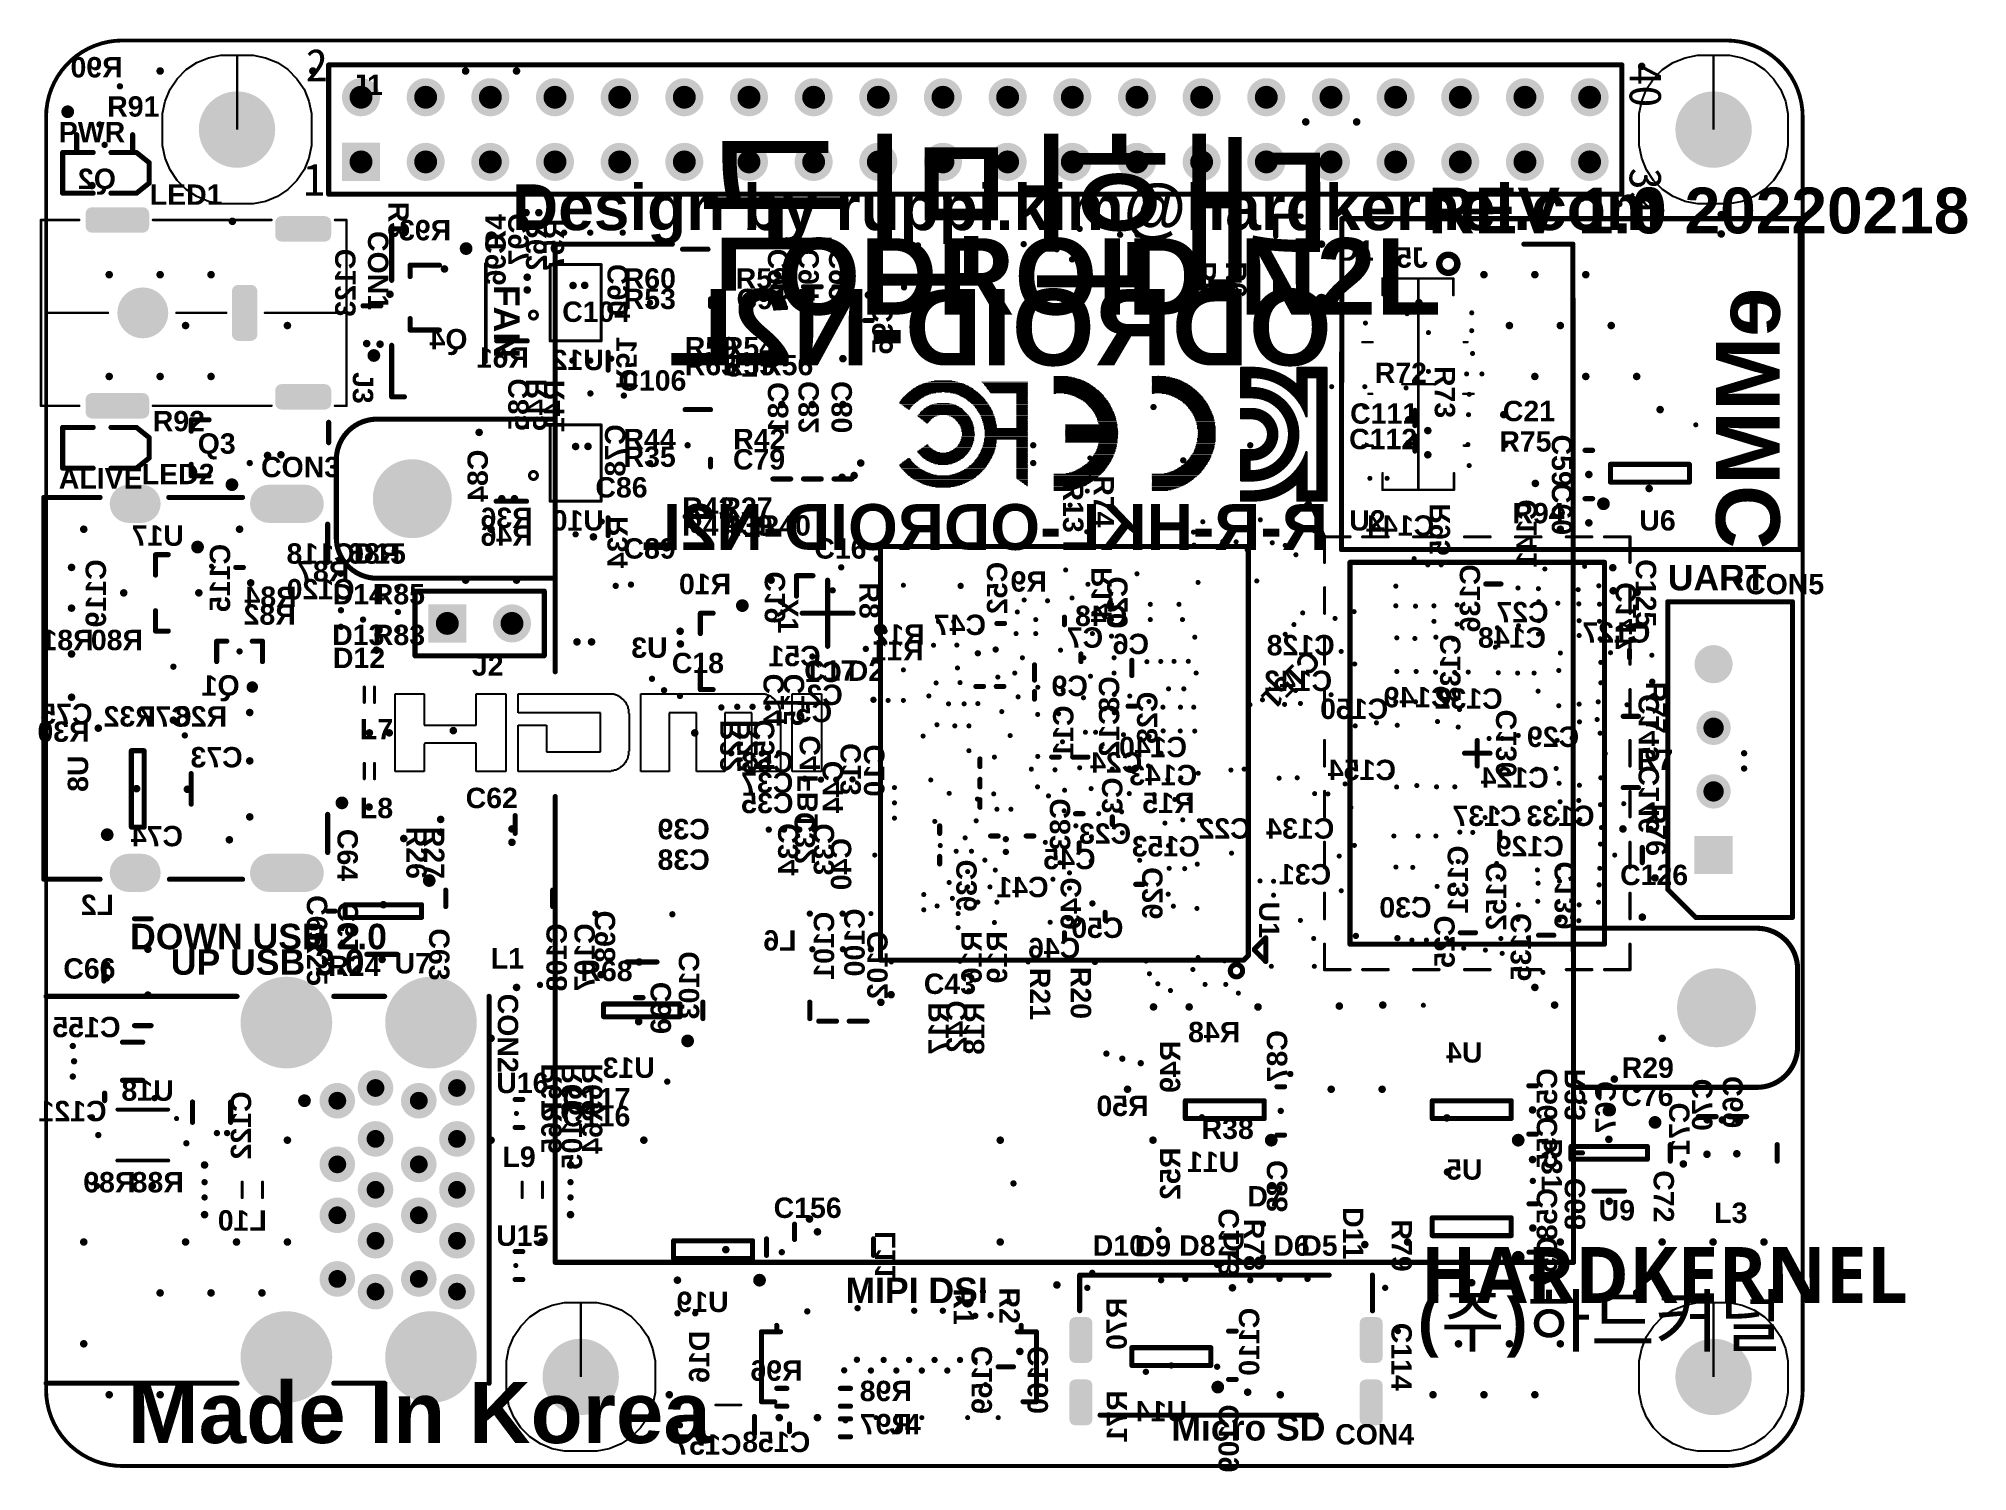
# Model space of a CAD drawing. Extents: x -0.3 to 75.5, y -0.2 to 56.1.
import ezdxf

# ---------------------------------------------------------------- set-up
doc = ezdxf.new("R2010")
doc.units = 0
doc.layers.get('0').update_dxf_attribs({"linetype": 'CONTINUOUS'})
for name, color, linetype in [('BOTTOMOVERLAY', 54, 'CONTINUOUS'), ('KEEPOUTLAYER', 6, 'CONTINUOUS'), ('MULTILAYER', 9, 'CONTINUOUS'), ('PADHOLELAYER', 156, 'CONTINUOUS'), ('TOPOVERLAY', 2, 'CONTINUOUS'), ('VIAHOLELAYER', 16, 'CONTINUOUS')]:
    doc.layers.add(name, color=color, linetype=linetype)
doc.styles.add('ARIAL', font='arialbd.ttf', dxfattribs={"height": 0.2})
doc.styles.add('맑은_고딕', font='', dxfattribs={"height": 0.2})
doc.styles.add('휴먼옛체', font='', dxfattribs={"height": 0.2})
doc.styles.get('맑은_고딕').set_extended_font_data('맑은 고딕', bold=True)
doc.styles.get('휴먼옛체').set_extended_font_data('휴먼옛체', bold=True)

msp = doc.modelspace()

# ---------------------------------------------------------------- texts
at = {"layer": 'BOTTOMOVERLAY', "style": 'ARIAL', "text_generation_flag": 2}
for s, p in [('R90', (3.009, 54.549)), ('Q2', (2.742, 50.166)), ('R93', (15.912, 48.149)), ('J5', (54.279, 47.075)), ('Q4', (16.551, 43.866)), ('R61', (18.969, 43.149)), ('U12', (21.91, 43.049)), ('L5', (28, 42.8)), ('R36', (19.114, 36.849)), ('U10', (21.91, 36.749)), ('L4', (28.1, 36.5)), ('C144', (54.526, 36.545)), ('U17', (5.412, 36.149)), ('R46', (19.114, 36.149)), ('C118', (12.118, 35.446)), ('R86', (13.914, 35.449)), ('C120', (12.117, 34.045)), ('R87', (11.911, 34.749)), ('R10', (26.909, 34.249)), ('R9', (39.312, 34.349)), ('R84', (9.844, 33.749)), ('R82', (9.809, 33.049)), ('C47', (36.92, 32.645)), ('C48', (42.47, 32.996)), ('C27', (59.02, 33.145)), ('R81', (1.869, 32.049)), ('R80', (3.809, 32.049)), ('R12', (34.509, 32.269)), ('C7', (41.522, 32.145)), ('C6', (43.325, 31.895)), ('C128', (50.618, 31.846)), ('C148', (58.918, 32.146)), ('C127', (63.018, 32.345)), ('U3', (24.414, 31.749)), ('C51', (30.428, 31.42)), ('R11', (34.469, 31.644)), ('Q1', (7.602, 30.266)), ('C1', (31.255, 30.796)), ('C142', (50.516, 30.445)), ('C2', (31.295, 29.896)), ('C9', (40.922, 30.246)), ('C149', (55.207, 29.803)), ('C132', (57.216, 29.745)), ('C75', (1.825, 29.145)), ('R32', (4.309, 29.049)), ('C77', (5.72, 29.045)), ('R28', (7.111, 29.049)), ('C5', (30.877, 29.22)), ('C150', (52.717, 29.345)), ('R30', (1.709, 28.449)), ('C29', (60.219, 28.246)), ('C73', (7.721, 27.445)), ('C53', (29.353, 27.246)), ('C24', (43.06, 27.238)), ('C140', (44.817, 27.845)), ('C143', (45.219, 26.745)), ('C154', (53.026, 26.945)), ('C124', (59.026, 26.645)), ('C37', (29.353, 26.446)), ('C35', (29.358, 25.646)), ('R15', (45.116, 25.649)), ('C137', (57.918, 25.145)), ('C133', (60.822, 25.142)), ('C74', (5.378, 24.345)), ('C39', (26.069, 24.621)), ('C23', (42.621, 24.445)), ('C22', (47.318, 24.645)), ('C134', (50.601, 24.645)), ('C45', (41.225, 23.445)), ('C153', (45.319, 23.945)), ('C129', (59.617, 23.946)), ('C38', (26.07, 23.421)), ('C31', (50.478, 22.845)), ('C41', (39.378, 22.345)), ('L2', (2.67, 21.644)), ('C30', (54.419, 21.545)), ('C50', (42.319, 20.745)), ('L6', (29.475, 20.249)), ('C46', (40.623, 19.945)), ('C155', (2.923, 16.845)), ('R48', (46.911, 16.649)), ('U13', (23.912, 15.249)), ('U4', (56.421, 15.849)), ('U18', (5.011, 14.349)), ('R50', (43.309, 13.749)), ('C121', (2.376, 13.545)), ('U11', (46.87, 11.549)), ('R89', (3.51, 10.749)), ('R88', (5.411, 10.749)), ('U5', (56.419, 11.25)), ('L10', (8.669, 9.249)), ('U19', (26.811, 6.049)), ('R96', (29.714, 3.349)), ('R98', (34.011, 2.549)), ('U14', (44.819, 1.749)), ('R97', (34.011, 1.249)), ('C157', (27.318, 0.445)), ('C158', (30.018, 0.546))]:
    msp.add_text(s, height=0.8, dxfattribs=at).set_placement(p)
at = {"layer": 'BOTTOMOVERLAY', "text_generation_flag": 2}
for s, height, rotation, style, p in [('대한민국', 5, 360, '휴먼옛체', (50.6, 46.7)), ('C97', 0.8, 90, 'ARIAL', (18.954, 49.22)), ('R62', 0.8, 90, 'ARIAL', (19.651, 49.009)), ('R57', 0.8, 90, 'ARIAL', (20.35, 49)), ('C123', 0.8, 90, 'ARIAL', (12.155, 47.819)), ('C96', 0.8, 90, 'ARIAL', (18.054, 48.423)), ('C93', 0.8, 90, 'ARIAL', (29.155, 47.821)), ('C94', 0.8, 90, 'ARIAL', (30.354, 47.828)), ('C92', 0.8, 90, 'ARIAL', (31.554, 47.818)), ('C90', 0.8, 90, 'ARIAL', (22.854, 47.219)), ('ODROID-N2L', 3, 360, 'ARIAL', (50.5, 43.233)), ('C95', 0.8, 90, 'ARIAL', (33.254, 45.725)), ('eMMC', 2.5, 90, 'ARIAL', (68.1, 46.3)), ('R51', 0.8, 270, 'ARIAL', (22.399, 42.301)), ('C85', 0.8, 90, 'ARIAL', (18.954, 42.725)), ('R45', 0.8, 90, 'ARIAL', (19.651, 42.716)), ('R41', 0.8, 90, 'ARIAL', (20.356, 42.669)), ('C81', 0.8, 90, 'ARIAL', (29.154, 42.578)), ('C82', 0.8, 90, 'ARIAL', (30.354, 42.618)), ('C80', 0.8, 90, 'ARIAL', (31.654, 42.619)), ('C78', 0.8, 90, 'ARIAL', (22.754, 40.92)), ('C84', 0.8, 90, 'ARIAL', (17.354, 39.928)), ('C141', 0.8, 90, 'ARIAL', (58.555, 37.976)), ('R34', 0.8, 90, 'ARIAL', (22.851, 37.319)), ('R-R-HKL-ODROID-N2L', 1.8, 360, 'ARIAL', (50.352, 35.989)), ('R95', 0.8, 90, 'ARIAL', (55.151, 37.816)), ('C115', 0.8, 90, 'ARIAL', (7.23, 36.223)), ('C119', 0.8, 90, 'ARIAL', (2.354, 35.617)), ('C19', 0.8, 90, 'ARIAL', (29.03, 35.144)), ('C52', 0.8, 90, 'ARIAL', (37.755, 35.518)), ('R14', 0.8, 90, 'ARIAL', (41.856, 35.319)), ('C20', 0.8, 90, 'ARIAL', (42.48, 34.944)), ('C136', 0.8, 90, 'ARIAL', (56.33, 35.421)), ('C147', 0.8, 90, 'ARIAL', (62.455, 34.718)), ('C138', 0.8, 90, 'ARIAL', (55.558, 32.666)), ('C14', 0.8, 90, 'ARIAL', (28.98, 31.128)), ('C15', 0.8, 90, 'ARIAL', (29.78, 31.126)), ('C8', 0.8, 90, 'ARIAL', (42.154, 31.022)), ('C28', 0.8, 90, 'ARIAL', (43.654, 30.42)), ('C11', 0.8, 90, 'ARIAL', (40.355, 29.878)), ('C12', 0.8, 90, 'ARIAL', (42.155, 29.918)), ('C130', 0.8, 90, 'ARIAL', (57.755, 29.717)), ('C145', 0.8, 90, 'ARIAL', (63.355, 30.323)), ('R22', 0.8, 90, 'ARIAL', (27.281, 29.309)), ('R23', 0.8, 90, 'ARIAL', (27.951, 29.312)), ('C54', 0.8, 90, 'ARIAL', (28.605, 29.328)), ('C4', 0.8, 90, 'ARIAL', (30.404, 28.705)), ('C13', 0.8, 90, 'ARIAL', (32.004, 28.396)), ('C10', 0.8, 90, 'ARIAL', (32.929, 28.344)), ('U8', 0.8, 90, 'ARIAL', (1.651, 27.913)), ('C44', 0.8, 90, 'ARIAL', (31.304, 27.703)), ('C146', 0.8, 90, 'ARIAL', (63.355, 27.521)), ('FB1', 0.8, 90, 'ARIAL', (30.305, 27.164)), ('C3', 0.8, 90, 'ARIAL', (42.279, 27.048)), ('C83', 0.8, 90, 'ARIAL', (40.229, 26.226)), ('C34', 0.8, 90, 'ARIAL', (29.554, 25.253)), ('C32', 0.8, 90, 'ARIAL', (30.204, 25.693)), ('C33', 0.8, 90, 'ARIAL', (30.954, 25.246)), ('C40', 0.8, 90, 'ARIAL', (31.629, 24.669)), ('C131', 0.8, 90, 'ARIAL', (55.855, 24.376)), ('C36', 0.8, 90, 'ARIAL', (36.555, 23.823)), ('C152', 0.8, 90, 'ARIAL', (57.355, 23.716)), ('C139', 0.8, 90, 'ARIAL', (60.054, 23.75)), ('C49', 0.8, 90, 'ARIAL', (40.654, 23.119)), ('C26', 0.8, 90, 'ARIAL', (43.855, 23.523)), ('C61', 0.8, 90, 'ARIAL', (12.255, 22.178)), ('C108', 0.8, 90, 'ARIAL', (20.454, 21.318)), ('C107', 0.8, 90, 'ARIAL', (21.555, 21.318)), ('C98', 0.8, 90, 'ARIAL', (22.354, 21.82)), ('C101', 0.8, 90, 'ARIAL', (30.955, 21.776)), ('C100', 0.8, 90, 'ARIAL', (32.155, 21.904)), ('C25', 0.8, 90, 'ARIAL', (55.33, 21.625)), ('C135', 0.8, 90, 'ARIAL', (58.329, 21.723)), ('C102', 0.8, 90, 'ARIAL', (33.055, 21.016)), ('R16', 0.8, 90, 'ARIAL', (36.751, 21.014)), ('R19', 0.8, 90, 'ARIAL', (37.751, 21.01)), ('C103', 0.8, 90, 'ARIAL', (25.655, 20.219)), ('C42', 0.8, 90, 'ARIAL', (36.161, 18.289)), ('R17', 0.8, 90, 'ARIAL', (35.456, 18.211)), ('R18', 0.8, 90, 'ARIAL', (36.851, 18.211)), ('C87', 0.8, 90, 'ARIAL', (48.754, 17.12)), ('R49', 0.8, 90, 'ARIAL', (44.551, 16.71)), ('R67', 0.8, 90, 'ARIAL', (20.251, 15.811)), ('R66', 0.8, 90, 'ARIAL', (21.051, 15.814)), ('R69', 0.8, 90, 'ARIAL', (21.851, 15.81)), ('C56', 0.8, 90, 'ARIAL', (59.355, 15.623)), ('R33', 0.8, 90, 'ARIAL', (60.451, 15.612)), ('C70', 0.8, 90, 'ARIAL', (65.455, 15.219)), ('C69', 0.8, 90, 'ARIAL', (66.654, 15.319)), ('C122', 0.8, 90, 'ARIAL', (8.055, 14.716)), ('C67', 0.8, 90, 'ARIAL', (61.655, 15.12)), ('R65', 0.8, 90, 'ARIAL', (20.251, 14.316)), ('C105', 0.8, 90, 'ARIAL', (21.055, 14.323)), ('R64', 0.8, 90, 'ARIAL', (21.851, 14.319)), ('C55', 0.8, 90, 'ARIAL', (59.355, 13.725)), ('C71', 0.8, 90, 'ARIAL', (64.555, 14.278)), ('R52', 0.8, 90, 'ARIAL', (44.551, 12.509)), ('C88', 0.8, 90, 'ARIAL', (48.754, 12.02)), ('C58', 0.8, 90, 'ARIAL', (59.354, 10.92)), ('C68', 0.8, 90, 'ARIAL', (60.454, 11.32)), ('C113', 0.8, 90, 'ARIAL', (46.855, 10.119)), ('L11', 0.8, 90, 'ARIAL', (33.356, 9.228)), ('C57', 0.8, 90, 'ARIAL', (59.355, 9.02)), ('R70', 0.8, 90, 'ARIAL', (42.451, 6.609)), ('C110', 0.8, 90, 'ARIAL', (47.655, 6.217)), ('D16', 0.8, 90, 'ARIAL', (26.051, 5.315)), ('C159', 0.8, 90, 'ARIAL', (37.154, 4.717)), ('C160', 0.8, 90, 'ARIAL', (39.355, 4.717)), ('R71', 0.8, 90, 'ARIAL', (42.456, 2.969)), ('C109', 0.8, 90, 'ARIAL', (46.854, 2.417))]:
    msp.add_text(s, height=height, rotation=rotation, dxfattribs=dict(at, style=style)).set_placement(p)
at = {"layer": 'TOPOVERLAY', "style": 'ARIAL'}
for s, p in [('J1', (11.988, 53.854)), ('R91', (2.401, 53.009)), ('LED1', (4.075, 49.544)), ('D1', (50.729, 47.344)), ('R60', (22.691, 46.249)), ('R58', (27.089, 46.249)), ('R53', (22.688, 45.449)), ('C91', (27.122, 45.446)), ('C104', (20.274, 44.945)), ('R59', (25.09, 43.549)), ('R54', (26.581, 43.549)), ('R63', (25.088, 42.849)), ('R55', (26.584, 42.85)), ('R56', (28.086, 42.849)), ('R72', (52.191, 42.544)), ('C106', (22.479, 42.245)), ('C111', (51.224, 40.945)), ('C21', (57.222, 41.045)), ('R92', (4.191, 40.649)), ('Q3', (5.956, 39.767)), ('R44', (22.681, 39.944)), ('R42', (26.991, 39.944)), ('C112', (51.184, 39.945)), ('R75', (57.084, 39.85)), ('CON3', (8.443, 38.845)), ('R35', (22.684, 39.249)), ('C79', (26.981, 39.146)), ('LED2', (3.76, 38.569)), ('C86', (21.577, 38.046)), ('R43', (24.988, 37.249)), ('R37', (26.489, 37.249)), ('R47', (24.989, 36.544)), ('R39', (26.49, 36.549)), ('R40', (27.991, 36.549)), ('U2', (51.188, 36.749)), ('R94', (57.596, 37.033)), ('U6', (62.583, 36.749)), ('C89', (22.681, 35.646)), ('C16', (30.177, 35.645)), ('D15', (12.084, 35.449)), ('CON5', (66.739, 34.245)), ('D14', (11.256, 33.844)), ('R85', (12.834, 33.849)), ('D13', (11.238, 32.249)), ('R83', (12.838, 32.249)), ('D12', (11.266, 31.344)), ('J2', (16.728, 31.049)), ('C18', (24.58, 31.146)), ('C17', (29.78, 30.845)), ('D2', (31.489, 30.844)), ('L7', (12.328, 28.546)), ('R7', (62.487, 27.345)), ('C62', (16.482, 25.845)), ('L8', (12.328, 25.449)), ('C126', (61.829, 22.82)), ('C66', (0.677, 19.145)), ('R24', (11.081, 19.244)), ('U7', (13.686, 19.35)), ('L1', (17.47, 19.544)), ('R68', (20.989, 19.049)), ('C43', (34.479, 18.545)), ('R29', (61.89, 15.249)), ('U16', (17.685, 14.649)), ('C117', (20.282, 14.045)), ('C76', (61.877, 14.145)), ('C116', (20.279, 13.345)), ('R38', (45.389, 12.849)), ('L9', (17.928, 11.749)), ('D7', (47.187, 10.195)), ('C156', (28.579, 9.745)), ('U9', (60.987, 9.649)), ('L3', (65.527, 9.549)), ('U15', (17.683, 8.649)), ('D10', (41.113, 8.26)), ('D9', (42.76, 8.235)), ('D8', (44.509, 8.26)), ('D6', (48.206, 8.26)), ('D5', (49.304, 8.261)), ('J4', (33.118, 1.249)), ('CON4', (50.636, 0.845))]:
    msp.add_text(s, height=0.8, dxfattribs=at).set_placement(p)
at = {"layer": 'TOPOVERLAY'}
for s, height, rotation, style, p in [('PWR', 0.8, 360, 'ARIAL', (0.5, 52)), ('Design by ruppi.kim@hardkernel.com', 1.8, 360, 'ARIAL', (18.3, 48.55)), ('REV 1.0 20220218', 1.8, 360, 'ARIAL', (54.3, 48.421)), ('R3', 0.8, 270, 'ARIAL', (13.449, 49.664)), ('R4', 0.8, 90, 'ARIAL', (18.056, 47.754)), ('CON1', 0.8, 270, 'ARIAL', (12.645, 48.514)), ('ODROID-N2L', 3, 360, 'ARIAL', (28.725, 45.233)), ('R5', 0.8, 270, 'ARIAL', (45.15, 47.318)), ('R6', 0.8, 270, 'ARIAL', (46.349, 47.316)), ('FAN', 1, 270, 'ARIAL', (17.6, 46.4)), ('J3', 0.8, 270, 'ARIAL', (12.049, 42.975)), ('R73', 0.8, 270, 'ARIAL', (54.549, 43.212)), ('C59', 0.8, 270, 'ARIAL', (59.146, 40.519)), ('ALIVE', 0.8, 360, 'ARIAL', (0.5, 38.4)), ('R74', 0.8, 270, 'ARIAL', (41.144, 38.919)), ('R13', 0.8, 270, 'ARIAL', (39.949, 38.712)), ('C60', 0.8, 270, 'ARIAL', (59.145, 38.619)), ('C125', 0.8, 270, 'ARIAL', (62.445, 35.623)), ('UART', 1, 360, 'ARIAL', (63.7, 34.4)), ('R8', 0.8, 270, 'ARIAL', (31.949, 34.713)), ('X1', 0.8, 270, 'ARIAL', (28.745, 34.077)), ('C151', 0.8, 225, 'ARIAL', (49.569, 32.129)), ('R77', 0.8, 270, 'ARIAL', (62.845, 30.811)), ('R76', 0.8, 270, 'ARIAL', (62.849, 26.014)), ('R26', 0.8, 270, 'ARIAL', (14.149, 25.114)), ('R27', 0.8, 270, 'ARIAL', (14.844, 25.111)), ('C64', 0.8, 270, 'ARIAL', (11.445, 25.028)), ('C65', 0.8, 270, 'ARIAL', (10.245, 22.425)), ('U1', 0.8, 270, 'ARIAL', (47.649, 22.172)), ('DOWN USB 2.0 ', 1, 360, 'ARIAL', (3.3, 20.3)), ('R25', 0.8, 270, 'ARIAL', (10.249, 20.916)), ('C63', 0.8, 270, 'ARIAL', (15.045, 21.121)), ('UP USB 3.0', 1, 360, 'ARIAL', (4.9, 19.3)), ('C99', 0.8, 270, 'ARIAL', (23.746, 19.019)), ('R21', 0.8, 270, 'ARIAL', (38.644, 19.569)), ('R20', 0.8, 270, 'ARIAL', (40.249, 19.609)), ('CON2', 0.8, 270, 'ARIAL', (17.745, 18.554)), ('R31', 0.8, 270, 'ARIAL', (58.749, 12.869)), ('C72', 0.8, 270, 'ARIAL', (63.145, 11.618)), ('D11', 0.8, 270, 'ARIAL', (50.944, 10.169)), ('D4', 0.8, 270, 'ARIAL', (46.244, 9.221)), ('R78', 0.8, 270, 'ARIAL', (47.049, 9.711)), ('R79', 0.8, 270, 'ARIAL', (52.849, 9.685)), ('HARDKERNEL', 2.2, 360, '맑은_고딕', (54, 6.4)), ('MIPI DSI', 1, 360, 'ARIAL', (31.4, 6.4)), ('R1', 0.8, 270, 'ARIAL', (35.644, 6.971)), ('R2', 0.8, 270, 'ARIAL', (37.444, 7.011)), ('(주)하드커널', 2, 360, '맑은_고딕', (53.9, 4.7)), ('C114', 0.8, 270, 'ARIAL', (52.845, 5.626)), ('Made In Korea', 2.4, 360, 'ARIAL', (3.2, 0.9)), ('Micro SD', 1, 360, 'ARIAL', (44.2, 1))]:
    msp.add_text(s, height=height, rotation=rotation, dxfattribs=dict(at, style=style)).set_placement(p)

# ---------------------------------------------------------------- blocks, each defined once
blk = doc.blocks.new('RESC1608L_B_10')
at = {"layer": 'BOTTOMOVERLAY', "const_width": 0.2}
for points in [[(-0.2, 0.35), (0.2, 0.35)], [(-0.2, -0.35), (0.2, -0.35)]]:
    blk.add_lwpolyline(points, dxfattribs=at)
at = {"layer": 'BOTTOMOVERLAY', "const_width": 0.1}
for points in [[(-0.25, 0.35, 1), (-0.15, 0.35, 1)], [(0.15, 0.35, 1), (0.25, 0.35, 1)], [(-0.25, -0.35, 1), (-0.15, -0.35, 1)], [(0.15, -0.35, 1), (0.25, -0.35, 1)]]:
    blk.add_lwpolyline(points, format="xyb", close=True, dxfattribs=at)
blk = doc.blocks.new('SOT23_5BL_B_11')
at = {"layer": 'BOTTOMOVERLAY', "const_width": 0.2}
for points in [[(-0.35, 1.55), (0.35, 1.55)], [(-0.35, 1.55), (-0.35, -1.55)], [(0.35, 1.55), (0.35, -1.55)], [(-0.35, -1.55), (0.35, -1.55)]]:
    blk.add_lwpolyline(points, dxfattribs=at)
at = {"layer": 'BOTTOMOVERLAY'}
for points, const_width in [([(-0.4, 1.55, 1), (-0.3, 1.55, 1)], 0.1), ([(-0.4, 1.55, 1), (-0.3, 1.55, 1)], 0.1), ([(0.3, 1.55, 1), (0.4, 1.55, 1)], 0.1), ([(0.3, 1.55, 1), (0.4, 1.55, 1)], 0.1), ([(-0.4, -1.55, 1), (-0.3, -1.55, 1)], 0.1), ([(-0.4, -1.55, 1), (-0.3, -1.55, 1)], 0.1), ([(0.3, -1.55, 1), (0.4, -1.55, 1)], 0.1), ([(0.3, -1.55, 1), (0.4, -1.55, 1)], 0.1), ([(-1.075, -1.825, 1), (-1.325, -1.825, 1)], 0.25), ([(-1.388, -1.825, 1), (-1.263, -1.825, 1)], 0.125), ([(-1.137, -1.825, 1), (-1.012, -1.825, 1)], 0.125)]:
    blk.add_lwpolyline(points, format="xyb", close=True, dxfattribs=dict(at, const_width=const_width))
blk = doc.blocks.new('CAPC1005L_B_12')
at = {"layer": 'BOTTOMOVERLAY', "const_width": 0.2}
blk.add_lwpolyline([(0, -0.15), (0, 0.15)], dxfattribs=at)
at = {"layer": 'BOTTOMOVERLAY', "const_width": 0.1}
for points in [[(-0.05, 0.15, 1), (0.05, 0.15, 1)], [(-0.05, -0.15, 1), (0.05, -0.15, 1)]]:
    blk.add_lwpolyline(points, format="xyb", close=True, dxfattribs=at)
blk = doc.blocks.new('CAPC1005L_B_13')
at = {"layer": 'BOTTOMOVERLAY', "const_width": 0.2}
blk.add_lwpolyline([(0, -0.15), (0, 0.15)], dxfattribs=at)
at = {"layer": 'BOTTOMOVERLAY', "const_width": 0.1}
for points in [[(-0.05, 0.15, 1), (0.05, 0.15, 1)], [(-0.05, -0.15, 1), (0.05, -0.15, 1)]]:
    blk.add_lwpolyline(points, format="xyb", close=True, dxfattribs=at)
blk = doc.blocks.new('SOT23_6L_JW5057C_B_14')
at = {"layer": 'BOTTOMOVERLAY', "const_width": 0.2}
for points in [[(-0.25, 1.5), (0.25, 1.5)], [(-0.25, -1.5), (-0.25, 1.5)], [(0.25, -1.5), (0.25, 1.5)], [(-0.25, -1.5), (0.25, -1.5)]]:
    blk.add_lwpolyline(points, dxfattribs=at)
at = {"layer": 'BOTTOMOVERLAY'}
for points, const_width in [([(-0.3, 1.5, 1), (-0.2, 1.5, 1)], 0.1), ([(-0.3, 1.5, 1), (-0.2, 1.5, 1)], 0.1), ([(0.2, 1.5, 1), (0.3, 1.5, 1)], 0.1), ([(0.2, 1.5, 1), (0.3, 1.5, 1)], 0.1), ([(-0.3, -1.5, 1), (-0.2, -1.5, 1)], 0.1), ([(-0.3, -1.5, 1), (-0.2, -1.5, 1)], 0.1), ([(0.2, -1.5, 1), (0.3, -1.5, 1)], 0.1), ([(0.2, -1.5, 1), (0.3, -1.5, 1)], 0.1), ([(-1.075, -1.8, 1), (-1.325, -1.8, 1)], 0.25), ([(-1.388, -1.8, 1), (-1.263, -1.8, 1)], 0.125), ([(-1.137, -1.8, 1), (-1.012, -1.8, 1)], 0.125)]:
    blk.add_lwpolyline(points, format="xyb", close=True, dxfattribs=dict(at, const_width=const_width))
blk = doc.blocks.new('CAPC3216L_B_17')
at = {"layer": 'BOTTOMOVERLAY', "const_width": 0.2}
for points in [[(0.4, 0.75), (-0.4, 0.75)], [(0.4, -0.75), (-0.4, -0.75)]]:
    blk.add_lwpolyline(points, dxfattribs=at)
at = {"layer": 'BOTTOMOVERLAY', "const_width": 0.1}
for points in [[(-0.45, 0.75, 1), (-0.35, 0.75, 1)], [(0.35, 0.75, 1), (0.45, 0.75, 1)], [(-0.45, -0.75, 1), (-0.35, -0.75, 1)], [(0.35, -0.75, 1), (0.45, -0.75, 1)]]:
    blk.add_lwpolyline(points, format="xyb", close=True, dxfattribs=at)
blk = doc.blocks.new('DIODES_SOT323_3_L_21')
at = {"layer": 'TOPOVERLAY'}
for points, const_width in [([(-0.775, 1.45, 1), (-1.025, 1.45, 1)], 0.25), ([(-1.087, 1.45, 1), (-0.962, 1.45, 1)], 0.125), ([(-0.837, 1.45, 1), (-0.712, 1.45, 1)], 0.125), ([(-0.05, 1.1, 1), (0.05, 1.1, 1)], 0.1), ([(0.65, 1.1, 1), (0.75, 1.1, 1)], 0.1), ([(0.65, 1.1, 1), (0.75, 1.1, 1)], 0.1), ([(0.65, 0.65, 1), (0.75, 0.65, 1)], 0.1), ([(0.65, -0.65, 1), (0.75, -0.65, 1)], 0.1), ([(-0.05, -1.1, 1), (0.05, -1.1, 1)], 0.1), ([(0.65, -1.1, 1), (0.75, -1.1, 1)], 0.1), ([(0.65, -1.1, 1), (0.75, -1.1, 1)], 0.1)]:
    blk.add_lwpolyline(points, format="xyb", close=True, dxfattribs=dict(at, const_width=const_width))
at = {"layer": 'TOPOVERLAY', "const_width": 0.2}
for points in [[(0.7, 1.1), (0, 1.1)], [(0.7, 1.1), (0.7, 0.65)], [(0.7, -0.65), (0.7, -1.1)], [(0.7, -1.1), (0, -1.1)]]:
    blk.add_lwpolyline(points, dxfattribs=at)
blk = doc.blocks.new('1_6X0_8X0_6_22')
at = {"layer": 'TOPOVERLAY', "const_width": 0.2}
for points in [[(-1.55, 0.8), (-0.35, 0.8)], [(-1.55, -0.8), (-1.55, 0.8)], [(0.35, 0.8), (1.35, 0.8)], [(1.35, 0.8), (1.85, 0.4)], [(1.85, -0.4), (1.85, 0.4)], [(-1.55, -0.8), (-0.35, -0.8)], [(0.35, -0.8), (1.35, -0.8)], [(1.35, -0.8), (1.85, -0.4)]]:
    blk.add_lwpolyline(points, dxfattribs=at)
at = {"layer": 'TOPOVERLAY', "const_width": 0.1}
for points in [[(-1.6, 0.8, 1), (-1.5, 0.8, 1)], [(-1.6, 0.8, 1), (-1.5, 0.8, 1)], [(-0.4, 0.8, 1), (-0.3, 0.8, 1)], [(0.3, 0.8, 1), (0.4, 0.8, 1)], [(1.3, 0.8, 1), (1.4, 0.8, 1)], [(1.3, 0.8, 1), (1.4, 0.8, 1)], [(1.8, 0.4, 1), (1.9, 0.4, 1)], [(1.8, 0.4, 1), (1.9, 0.4, 1)], [(-1.6, -0.8, 1), (-1.5, -0.8, 1)], [(-1.6, -0.8, 1), (-1.5, -0.8, 1)], [(-0.4, -0.8, 1), (-0.3, -0.8, 1)], [(0.3, -0.8, 1), (0.4, -0.8, 1)], [(1.3, -0.8, 1), (1.4, -0.8, 1)], [(1.3, -0.8, 1), (1.4, -0.8, 1)], [(1.8, -0.4, 1), (1.9, -0.4, 1)], [(1.8, -0.4, 1), (1.9, -0.4, 1)]]:
    blk.add_lwpolyline(points, format="xyb", close=True, dxfattribs=at)
blk = doc.blocks.new('1_6X0_8X0_6_23')
at = {"layer": 'TOPOVERLAY', "const_width": 0.2}
for points in [[(-1.55, 0.8), (-0.35, 0.8)], [(-1.55, -0.8), (-1.55, 0.8)], [(0.35, 0.8), (1.35, 0.8)], [(1.35, 0.8), (1.85, 0.4)], [(1.85, -0.4), (1.85, 0.4)], [(-1.55, -0.8), (-0.35, -0.8)], [(0.35, -0.8), (1.35, -0.8)], [(1.35, -0.8), (1.85, -0.4)]]:
    blk.add_lwpolyline(points, dxfattribs=at)
at = {"layer": 'TOPOVERLAY', "const_width": 0.1}
for points in [[(-1.6, 0.8, 1), (-1.5, 0.8, 1)], [(-1.6, 0.8, 1), (-1.5, 0.8, 1)], [(-0.4, 0.8, 1), (-0.3, 0.8, 1)], [(0.3, 0.8, 1), (0.4, 0.8, 1)], [(1.3, 0.8, 1), (1.4, 0.8, 1)], [(1.3, 0.8, 1), (1.4, 0.8, 1)], [(1.8, 0.4, 1), (1.9, 0.4, 1)], [(1.8, 0.4, 1), (1.9, 0.4, 1)], [(-1.6, -0.8, 1), (-1.5, -0.8, 1)], [(-1.6, -0.8, 1), (-1.5, -0.8, 1)], [(-0.4, -0.8, 1), (-0.3, -0.8, 1)], [(0.3, -0.8, 1), (0.4, -0.8, 1)], [(1.3, -0.8, 1), (1.4, -0.8, 1)], [(1.3, -0.8, 1), (1.4, -0.8, 1)], [(1.8, -0.4, 1), (1.9, -0.4, 1)], [(1.8, -0.4, 1), (1.9, -0.4, 1)]]:
    blk.add_lwpolyline(points, format="xyb", close=True, dxfattribs=at)
blk = doc.blocks.new('CAPC3216L_B_24')
at = {"layer": 'BOTTOMOVERLAY', "const_width": 0.2}
for points in [[(0.4, 0.75), (-0.4, 0.75)], [(0.4, -0.75), (-0.4, -0.75)]]:
    blk.add_lwpolyline(points, dxfattribs=at)
at = {"layer": 'BOTTOMOVERLAY', "const_width": 0.1}
for points in [[(-0.45, 0.75, 1), (-0.35, 0.75, 1)], [(0.35, 0.75, 1), (0.45, 0.75, 1)], [(-0.45, -0.75, 1), (-0.35, -0.75, 1)], [(0.35, -0.75, 1), (0.45, -0.75, 1)]]:
    blk.add_lwpolyline(points, format="xyb", close=True, dxfattribs=at)
blk = doc.blocks.new('SWPA5040S_B_25')
at = {"layer": 'BOTTOMOVERLAY', "const_width": 0.2}
for points in [[(-0.5, 2.1), (0.5, 2.1)], [(-0.5, -2.1), (0.5, -2.1)]]:
    blk.add_lwpolyline(points, dxfattribs=at)
at = {"layer": 'BOTTOMOVERLAY', "const_width": 0.1}
for points in [[(-0.55, 2.1, 1), (-0.45, 2.1, 1)], [(0.45, 2.1, 1), (0.55, 2.1, 1)], [(-0.55, -2.1, 1), (-0.45, -2.1, 1)], [(0.45, -2.1, 1), (0.55, -2.1, 1)]]:
    blk.add_lwpolyline(points, format="xyb", close=True, dxfattribs=at)
blk = doc.blocks.new('SWPA5040S_B_26')
at = {"layer": 'BOTTOMOVERLAY', "const_width": 0.2}
for points in [[(-0.5, 2.1), (0.5, 2.1)], [(-0.5, -2.1), (0.5, -2.1)]]:
    blk.add_lwpolyline(points, dxfattribs=at)
at = {"layer": 'BOTTOMOVERLAY', "const_width": 0.1}
for points in [[(-0.55, 2.1, 1), (-0.45, 2.1, 1)], [(0.45, 2.1, 1), (0.55, 2.1, 1)], [(-0.55, -2.1, 1), (-0.45, -2.1, 1)], [(0.45, -2.1, 1), (0.55, -2.1, 1)]]:
    blk.add_lwpolyline(points, format="xyb", close=True, dxfattribs=at)
blk = doc.blocks.new('MOUNTING_HOLE_3_0MM_32')
at = {"layer": 'MULTILAYER'}
h = blk.add_hatch(color=9, dxfattribs=at)
edge = h.paths.add_edge_path()
edge.add_arc((0, 0), 1.5, 0, 360)
at = {"layer": 'PADHOLELAYER'}
h = blk.add_hatch(color=156, dxfattribs=at)
edge = h.paths.add_edge_path()
edge.add_arc((0, 0), 1.5, 0, 360)
at = {"layer": 'MULTILAYER'}
for p, q in [((-2.354, 2), (-2, 2.354)), ((-2, 2.354), (-1.584, 2.632)), ((-1.584, 2.632), (-1.122, 2.823)), ((-1.122, 2.823), (-0.631, 2.921)), ((-0.631, 2.921), (-0.381, 2.921)), ((-0.381, 2.921), (-0.381, 2.921)), ((-0.381, 2.921), (0, 2.921)), ((0, 2.921), (0, 0)), ((0, 0), (0, 2.921)), ((0, 2.921), (0.381, 2.921)), ((0.381, 2.921), (0.631, 2.921)), ((0.631, 2.921), (1.122, 2.823)), ((1.122, 2.823), (1.584, 2.632)), ((1.584, 2.632), (2, 2.354)), ((2, 2.354), (2.354, 2)), ((-2.823, 1.122), (-2.632, 1.584)), ((-2.632, 1.584), (-2.354, 2)), ((2.354, 2), (2.632, 1.584)), ((2.632, 1.584), (2.823, 1.122)), ((-2.921, 0.631), (-2.823, 1.122)), ((2.823, 1.122), (2.921, 0.631)), ((-2.921, 0.381), (-2.921, 0.631)), ((-2.921, -0.381), (-2.921, 0.381)), ((2.921, 0.631), (2.921, 0.381)), ((2.921, 0.381), (2.921, 0.381)), ((2.921, 0.381), (2.921, -0.381)), ((-2.921, -0.631), (-2.921, -0.381)), ((-2.921, -0.381), (-2.921, -0.381)), ((-2.823, -1.122), (-2.921, -0.631)), ((2.921, -0.631), (2.823, -1.122)), ((2.921, -0.381), (2.921, -0.631)), ((-2.632, -1.584), (-2.823, -1.122)), ((2.823, -1.122), (2.632, -1.584)), ((-2.354, -2), (-2.632, -1.584)), ((-2, -2.354), (-2.354, -2)), ((2.354, -2), (2, -2.354)), ((2.632, -1.584), (2.354, -2)), ((-1.584, -2.632), (-2, -2.354)), ((-1.122, -2.823), (-1.584, -2.632)), ((-0.631, -2.921), (-1.122, -2.823)), ((-0.381, -2.921), (-0.631, -2.921)), ((0.381, -2.921), (-0.381, -2.921)), ((0.631, -2.921), (0.381, -2.921)), ((0.381, -2.921), (0.381, -2.921)), ((1.122, -2.823), (0.631, -2.921)), ((1.584, -2.632), (1.122, -2.823)), ((2, -2.354), (1.584, -2.632))]:
    blk.add_line(p, q, dxfattribs=at)
blk = doc.blocks.new('MOUNTING_HOLE_3_0MM_33')
at = {"layer": 'MULTILAYER'}
h = blk.add_hatch(color=9, dxfattribs=at)
edge = h.paths.add_edge_path()
edge.add_arc((0, 0), 1.5, 0, 360)
at = {"layer": 'PADHOLELAYER'}
h = blk.add_hatch(color=156, dxfattribs=at)
edge = h.paths.add_edge_path()
edge.add_arc((0, 0), 1.5, 0, 360)
at = {"layer": 'MULTILAYER'}
for p, q in [((-2.354, 2), (-2, 2.354)), ((-2, 2.354), (-1.584, 2.632)), ((-1.584, 2.632), (-1.122, 2.823)), ((-1.122, 2.823), (-0.631, 2.921)), ((-0.631, 2.921), (-0.381, 2.921)), ((-0.381, 2.921), (-0.381, 2.921)), ((-0.381, 2.921), (0, 2.921)), ((0, 2.921), (0, 0)), ((0, 0), (0, 2.921)), ((0, 2.921), (0.381, 2.921)), ((0.381, 2.921), (0.631, 2.921)), ((0.631, 2.921), (1.122, 2.823)), ((1.122, 2.823), (1.584, 2.632)), ((1.584, 2.632), (2, 2.354)), ((2, 2.354), (2.354, 2)), ((-2.823, 1.122), (-2.632, 1.584)), ((-2.632, 1.584), (-2.354, 2)), ((2.354, 2), (2.632, 1.584)), ((2.632, 1.584), (2.823, 1.122)), ((-2.921, 0.631), (-2.823, 1.122)), ((2.823, 1.122), (2.921, 0.631)), ((-2.921, 0.381), (-2.921, 0.631)), ((-2.921, -0.381), (-2.921, 0.381)), ((2.921, 0.631), (2.921, 0.381)), ((2.921, 0.381), (2.921, 0.381)), ((2.921, 0.381), (2.921, -0.381)), ((-2.921, -0.631), (-2.921, -0.381)), ((-2.921, -0.381), (-2.921, -0.381)), ((-2.823, -1.122), (-2.921, -0.631)), ((2.921, -0.631), (2.823, -1.122)), ((2.921, -0.381), (2.921, -0.631)), ((-2.632, -1.584), (-2.823, -1.122)), ((2.823, -1.122), (2.632, -1.584)), ((-2.354, -2), (-2.632, -1.584)), ((-2, -2.354), (-2.354, -2)), ((2.354, -2), (2, -2.354)), ((2.632, -1.584), (2.354, -2)), ((-1.584, -2.632), (-2, -2.354)), ((-1.122, -2.823), (-1.584, -2.632)), ((-0.631, -2.921), (-1.122, -2.823)), ((-0.381, -2.921), (-0.631, -2.921)), ((0.381, -2.921), (-0.381, -2.921)), ((0.631, -2.921), (0.381, -2.921)), ((0.381, -2.921), (0.381, -2.921)), ((1.122, -2.823), (0.631, -2.921)), ((1.584, -2.632), (1.122, -2.823)), ((2, -2.354), (1.584, -2.632))]:
    blk.add_line(p, q, dxfattribs=at)
blk = doc.blocks.new('HEAT_SINK_40X40_55MM_34')
at = {"layer": 'MULTILAYER'}
h = blk.add_hatch(color=9, dxfattribs=at)
edge = h.paths.add_edge_path()
edge.add_arc((-25.615, 10), 1.55, 0, 360)
h = blk.add_hatch(color=9, dxfattribs=at)
edge = h.paths.add_edge_path()
edge.add_arc((25.615, -10), 1.55, 0, 360)
at = {"layer": 'PADHOLELAYER'}
h = blk.add_hatch(color=156, dxfattribs=at)
edge = h.paths.add_edge_path()
edge.add_arc((-25.615, 10), 1.55, 0, 360)
h = blk.add_hatch(color=156, dxfattribs=at)
edge = h.paths.add_edge_path()
edge.add_arc((25.615, -10), 1.55, 0, 360)
at = {"layer": 'TOPOVERLAY', "const_width": 0.2}
for points in [[(-19.975, -20.001), (-20.001, 20)], [(19.95, 20), (-20, 20)], [(20, 20), (20, 1.7)], [(20, -16), (20, -19.975)], [(-18.05, -19.999), (-19.975, -20.001)], [(20, -20), (15.4, -20)]]:
    blk.add_lwpolyline(points, dxfattribs=at)
at = {"layer": 'TOPOVERLAY', "const_width": 0.1}
for points in [[(-20.051, 20, 1), (-19.951, 20, 1)], [(-20.05, 20, 1), (-19.95, 20, 1)], [(19.9, 20, 1), (20, 20, 1)], [(19.95, 20, 1), (20.05, 20, 1)], [(19.95, 1.7, 1), (20.05, 1.7, 1)], [(19.95, -16, 1), (20.05, -16, 1)], [(-20.025, -20.001, 1), (-19.925, -20.001, 1)], [(-20.025, -20.001, 1), (-19.925, -20.001, 1)], [(-18.1, -19.999, 1), (-18, -19.999, 1)], [(15.35, -20, 1), (15.45, -20, 1)], [(19.95, -19.975, 1), (20.05, -19.975, 1)], [(19.95, -20, 1), (20.05, -20, 1)]]:
    blk.add_lwpolyline(points, format="xyb", close=True, dxfattribs=at)
blk = doc.blocks.new('UDFN6_2_2_B_35')
at = {"layer": 'BOTTOMOVERLAY', "const_width": 0.15}
for points in [[(-1, -1), (-1, 1)], [(1, -1), (1, 1)]]:
    blk.add_lwpolyline(points, dxfattribs=at)
at = {"layer": 'BOTTOMOVERLAY'}
for points, const_width in [([(-1.038, 1, 1), (-0.962, 1, 1)], 0.075), ([(-0.6, 1.325, 1), (-0.7, 1.325, 1)], 0.1), ([(-0.725, 1.325, 1), (-0.675, 1.325, 1)], 0.05), ([(-0.625, 1.325, 1), (-0.575, 1.325, 1)], 0.05), ([(0.962, 1, 1), (1.038, 1, 1)], 0.075), ([(-1.038, -1, 1), (-0.962, -1, 1)], 0.075), ([(0.962, -1, 1), (1.038, -1, 1)], 0.075)]:
    blk.add_lwpolyline(points, format="xyb", close=True, dxfattribs=dict(at, const_width=const_width))
blk = doc.blocks.new('SOT23_3N_B_36')
at = {"layer": 'BOTTOMOVERLAY', "const_width": 0.2}
for points in [[(0.7, 1.5), (0.2, 1.5)], [(0.7, 1.5), (0.7, 0.7)], [(0.7, -0.7), (0.7, -1.5)], [(0.7, -1.5), (0.2, -1.5)]]:
    blk.add_lwpolyline(points, dxfattribs=at)
at = {"layer": 'BOTTOMOVERLAY'}
for points, const_width in [([(0.15, 1.5, 1), (0.25, 1.5, 1)], 0.1), ([(0.65, 1.5, 1), (0.75, 1.5, 1)], 0.1), ([(0.65, 1.5, 1), (0.75, 1.5, 1)], 0.1), ([(0.65, 0.7, 1), (0.75, 0.7, 1)], 0.1), ([(0.65, -0.7, 1), (0.75, -0.7, 1)], 0.1), ([(0.15, -1.5, 1), (0.25, -1.5, 1)], 0.1), ([(0.65, -1.5, 1), (0.75, -1.5, 1)], 0.1), ([(0.65, -1.5, 1), (0.75, -1.5, 1)], 0.1), ([(-0.825, -1.8, 1), (-1.075, -1.8, 1)], 0.25), ([(-1.137, -1.8, 1), (-1.012, -1.8, 1)], 0.125), ([(-0.887, -1.8, 1), (-0.762, -1.8, 1)], 0.125)]:
    blk.add_lwpolyline(points, format="xyb", close=True, dxfattribs=dict(at, const_width=const_width))
blk = doc.blocks.new('DRT0003A_37')
at = {"layer": 'TOPOVERLAY', "const_width": 0.2}
for points in [[(0.125, 0.55), (0.425, 0.55)], [(0.125, -0.55), (0.425, -0.55)]]:
    blk.add_lwpolyline(points, dxfattribs=at)
at = {"layer": 'TOPOVERLAY', "const_width": 0.1}
for points in [[(0.075, 0.55, 1), (0.175, 0.55, 1)], [(0.375, 0.55, 1), (0.475, 0.55, 1)], [(0.075, -0.55, 1), (0.175, -0.55, 1)], [(0.375, -0.55, 1), (0.475, -0.55, 1)]]:
    blk.add_lwpolyline(points, format="xyb", close=True, dxfattribs=at)
blk = doc.blocks.new('DRT0003A_38')
at = {"layer": 'TOPOVERLAY', "const_width": 0.2}
for points in [[(0.125, 0.55), (0.425, 0.55)], [(0.125, -0.55), (0.425, -0.55)]]:
    blk.add_lwpolyline(points, dxfattribs=at)
at = {"layer": 'TOPOVERLAY', "const_width": 0.1}
for points in [[(0.075, 0.55, 1), (0.175, 0.55, 1)], [(0.375, 0.55, 1), (0.475, 0.55, 1)], [(0.075, -0.55, 1), (0.175, -0.55, 1)], [(0.375, -0.55, 1), (0.475, -0.55, 1)]]:
    blk.add_lwpolyline(points, format="xyb", close=True, dxfattribs=at)
blk = doc.blocks.new('SOT23_6_L_B_39')
at = {"layer": 'BOTTOMOVERLAY', "const_width": 0.2}
for points in [[(-0.35, 1.55), (-0.35, -1.55)], [(-0.35, 1.55), (0.35, 1.55)], [(0.35, 1.55), (0.35, -1.55)], [(-0.35, -1.55), (0.35, -1.55)]]:
    blk.add_lwpolyline(points, dxfattribs=at)
at = {"layer": 'BOTTOMOVERLAY'}
for points, const_width in [([(-0.4, 1.55, 1), (-0.3, 1.55, 1)], 0.1), ([(-0.4, 1.55, 1), (-0.3, 1.55, 1)], 0.1), ([(0.3, 1.55, 1), (0.4, 1.55, 1)], 0.1), ([(0.3, 1.55, 1), (0.4, 1.55, 1)], 0.1), ([(-0.4, -1.55, 1), (-0.3, -1.55, 1)], 0.1), ([(-0.4, -1.55, 1), (-0.3, -1.55, 1)], 0.1), ([(0.3, -1.55, 1), (0.4, -1.55, 1)], 0.1), ([(0.3, -1.55, 1), (0.4, -1.55, 1)], 0.1), ([(-1.075, -1.825, 1), (-1.325, -1.825, 1)], 0.25), ([(-1.388, -1.825, 1), (-1.263, -1.825, 1)], 0.125), ([(-1.137, -1.825, 1), (-1.012, -1.825, 1)], 0.125)]:
    blk.add_lwpolyline(points, format="xyb", close=True, dxfattribs=dict(at, const_width=const_width))
blk = doc.blocks.new('QFN12_2R00X3R00X1R00_B_40')
at = {"layer": 'BOTTOMOVERLAY', "const_width": 0.119888}
for points in [[(-1.099947, 1.500124), (0.900049, 1.500124)], [(-1.099947, -1.500124), (-1.099947, 1.500124)], [(0.900049, -1.500124), (0.900049, 1.500124)], [(-1.099947, -1.500124), (0.900049, -1.500124)]]:
    blk.add_lwpolyline(points, dxfattribs=at)
at = {"layer": 'BOTTOMOVERLAY'}
for points, const_width in [([(-1.129919, 1.500124, 1), (-1.069975, 1.500124, 1)], 0.059944), ([(-1.129919, 1.500124, 1), (-1.069975, 1.500124, 1)], 0.059944), ([(0.870077, 1.500124, 1), (0.930021, 1.500124, 1)], 0.059944), ([(0.870077, 1.500124, 1), (0.930021, 1.500124, 1)], 0.059944), ([(-1.600581, -0.487426, 1), (-1.911477, -0.487426, 1)], 0.119888), ([(-1.941449, -0.487426, 1), (-1.881505, -0.487426, 1)], 0.059944), ([(-1.630553, -0.487426, 1), (-1.570609, -0.487426, 1)], 0.059944), ([(-1.129919, -1.500124, 1), (-1.069975, -1.500124, 1)], 0.059944), ([(-1.129919, -1.500124, 1), (-1.069975, -1.500124, 1)], 0.059944), ([(0.870077, -1.500124, 1), (0.930021, -1.500124, 1)], 0.059944), ([(0.870077, -1.500124, 1), (0.930021, -1.500124, 1)], 0.059944)]:
    blk.add_lwpolyline(points, format="xyb", close=True, dxfattribs=dict(at, const_width=const_width))
blk = doc.blocks.new('QFN12_2R00X3R00X1R00_B_41')
at = {"layer": 'BOTTOMOVERLAY', "const_width": 0.119888}
for points in [[(-1.099947, 1.500124), (0.900049, 1.500124)], [(-1.099947, -1.500124), (-1.099947, 1.500124)], [(0.900049, -1.500124), (0.900049, 1.500124)], [(-1.099947, -1.500124), (0.900049, -1.500124)]]:
    blk.add_lwpolyline(points, dxfattribs=at)
at = {"layer": 'BOTTOMOVERLAY'}
for points, const_width in [([(-1.129919, 1.500124, 1), (-1.069975, 1.500124, 1)], 0.059944), ([(-1.129919, 1.500124, 1), (-1.069975, 1.500124, 1)], 0.059944), ([(0.870077, 1.500124, 1), (0.930021, 1.500124, 1)], 0.059944), ([(0.870077, 1.500124, 1), (0.930021, 1.500124, 1)], 0.059944), ([(-1.600581, -0.487426, 1), (-1.911477, -0.487426, 1)], 0.119888), ([(-1.941449, -0.487426, 1), (-1.881505, -0.487426, 1)], 0.059944), ([(-1.630553, -0.487426, 1), (-1.570609, -0.487426, 1)], 0.059944), ([(-1.129919, -1.500124, 1), (-1.069975, -1.500124, 1)], 0.059944), ([(-1.129919, -1.500124, 1), (-1.069975, -1.500124, 1)], 0.059944), ([(0.870077, -1.500124, 1), (0.930021, -1.500124, 1)], 0.059944), ([(0.870077, -1.500124, 1), (0.930021, -1.500124, 1)], 0.059944)]:
    blk.add_lwpolyline(points, format="xyb", close=True, dxfattribs=dict(at, const_width=const_width))
blk = doc.blocks.new('SOT23_5BL_B_42')
at = {"layer": 'BOTTOMOVERLAY', "const_width": 0.2}
for points in [[(-0.35, 1.55), (0.35, 1.55)], [(-0.35, 1.55), (-0.35, -1.55)], [(0.35, 1.55), (0.35, -1.55)], [(-0.35, -1.55), (0.35, -1.55)]]:
    blk.add_lwpolyline(points, dxfattribs=at)
at = {"layer": 'BOTTOMOVERLAY'}
for points, const_width in [([(-0.4, 1.55, 1), (-0.3, 1.55, 1)], 0.1), ([(-0.4, 1.55, 1), (-0.3, 1.55, 1)], 0.1), ([(0.3, 1.55, 1), (0.4, 1.55, 1)], 0.1), ([(0.3, 1.55, 1), (0.4, 1.55, 1)], 0.1), ([(-0.4, -1.55, 1), (-0.3, -1.55, 1)], 0.1), ([(-0.4, -1.55, 1), (-0.3, -1.55, 1)], 0.1), ([(0.3, -1.55, 1), (0.4, -1.55, 1)], 0.1), ([(0.3, -1.55, 1), (0.4, -1.55, 1)], 0.1), ([(-1.075, -1.825, 1), (-1.325, -1.825, 1)], 0.25), ([(-1.388, -1.825, 1), (-1.263, -1.825, 1)], 0.125), ([(-1.137, -1.825, 1), (-1.012, -1.825, 1)], 0.125)]:
    blk.add_lwpolyline(points, format="xyb", close=True, dxfattribs=dict(at, const_width=const_width))
blk = doc.blocks.new('SOT23_6L_SY8120B1_B_43')
at = {"layer": 'BOTTOMOVERLAY', "const_width": 0.2}
for points in [[(-0.25, 1.5), (0.25, 1.5)], [(-0.25, 1.5), (-0.25, -1.5)], [(0.25, 1.5), (0.25, -1.5)], [(-0.25, -1.5), (0.25, -1.5)]]:
    blk.add_lwpolyline(points, dxfattribs=at)
at = {"layer": 'BOTTOMOVERLAY'}
for points, const_width in [([(-0.3, 1.5, 1), (-0.2, 1.5, 1)], 0.1), ([(-0.3, 1.5, 1), (-0.2, 1.5, 1)], 0.1), ([(0.2, 1.5, 1), (0.3, 1.5, 1)], 0.1), ([(0.2, 1.5, 1), (0.3, 1.5, 1)], 0.1), ([(-0.3, -1.5, 1), (-0.2, -1.5, 1)], 0.1), ([(-0.3, -1.5, 1), (-0.2, -1.5, 1)], 0.1), ([(0.2, -1.5, 1), (0.3, -1.5, 1)], 0.1), ([(0.2, -1.5, 1), (0.3, -1.5, 1)], 0.1), ([(-1.075, -1.8, 1), (-1.325, -1.8, 1)], 0.25), ([(-1.388, -1.8, 1), (-1.263, -1.8, 1)], 0.125), ([(-1.137, -1.8, 1), (-1.012, -1.8, 1)], 0.125)]:
    blk.add_lwpolyline(points, format="xyb", close=True, dxfattribs=dict(at, const_width=const_width))
blk = doc.blocks.new('SOT23_5BL_B_44')
at = {"layer": 'BOTTOMOVERLAY', "const_width": 0.2}
for points in [[(-0.35, 1.55), (0.35, 1.55)], [(-0.35, 1.55), (-0.35, -1.55)], [(0.35, 1.55), (0.35, -1.55)], [(-0.35, -1.55), (0.35, -1.55)]]:
    blk.add_lwpolyline(points, dxfattribs=at)
at = {"layer": 'BOTTOMOVERLAY'}
for points, const_width in [([(-0.4, 1.55, 1), (-0.3, 1.55, 1)], 0.1), ([(-0.4, 1.55, 1), (-0.3, 1.55, 1)], 0.1), ([(0.3, 1.55, 1), (0.4, 1.55, 1)], 0.1), ([(0.3, 1.55, 1), (0.4, 1.55, 1)], 0.1), ([(-0.4, -1.55, 1), (-0.3, -1.55, 1)], 0.1), ([(-0.4, -1.55, 1), (-0.3, -1.55, 1)], 0.1), ([(0.3, -1.55, 1), (0.4, -1.55, 1)], 0.1), ([(0.3, -1.55, 1), (0.4, -1.55, 1)], 0.1), ([(-1.075, -1.825, 1), (-1.325, -1.825, 1)], 0.25), ([(-1.388, -1.825, 1), (-1.263, -1.825, 1)], 0.125), ([(-1.137, -1.825, 1), (-1.012, -1.825, 1)], 0.125)]:
    blk.add_lwpolyline(points, format="xyb", close=True, dxfattribs=dict(at, const_width=const_width))
blk = doc.blocks.new('SOT23_6L_SY8120B1_45')
at = {"layer": 'TOPOVERLAY'}
for points, const_width in [([(-1.075, 1.8, 1), (-1.325, 1.8, 1)], 0.25), ([(-1.388, 1.8, 1), (-1.263, 1.8, 1)], 0.125), ([(-1.137, 1.8, 1), (-1.012, 1.8, 1)], 0.125), ([(-0.3, 1.5, 1), (-0.2, 1.5, 1)], 0.1), ([(-0.3, 1.5, 1), (-0.2, 1.5, 1)], 0.1), ([(0.2, 1.5, 1), (0.3, 1.5, 1)], 0.1), ([(0.2, 1.5, 1), (0.3, 1.5, 1)], 0.1), ([(-0.3, -1.5, 1), (-0.2, -1.5, 1)], 0.1), ([(-0.3, -1.5, 1), (-0.2, -1.5, 1)], 0.1), ([(0.2, -1.5, 1), (0.3, -1.5, 1)], 0.1), ([(0.2, -1.5, 1), (0.3, -1.5, 1)], 0.1)]:
    blk.add_lwpolyline(points, format="xyb", close=True, dxfattribs=dict(at, const_width=const_width))
at = {"layer": 'TOPOVERLAY', "const_width": 0.2}
for points in [[(-0.25, -1.5), (-0.25, 1.5)], [(0.25, 1.5), (-0.25, 1.5)], [(0.25, -1.5), (0.25, 1.5)], [(0.25, -1.5), (-0.25, -1.5)]]:
    blk.add_lwpolyline(points, dxfattribs=at)
blk = doc.blocks.new('RESC1608L_B_62')
at = {"layer": 'BOTTOMOVERLAY', "const_width": 0.2}
for points in [[(-0.2, 0.35), (0.2, 0.35)], [(-0.2, -0.35), (0.2, -0.35)]]:
    blk.add_lwpolyline(points, dxfattribs=at)
at = {"layer": 'BOTTOMOVERLAY', "const_width": 0.1}
for points in [[(-0.25, 0.35, 1), (-0.15, 0.35, 1)], [(0.15, 0.35, 1), (0.25, 0.35, 1)], [(-0.25, -0.35, 1), (-0.15, -0.35, 1)], [(0.15, -0.35, 1), (0.25, -0.35, 1)]]:
    blk.add_lwpolyline(points, format="xyb", close=True, dxfattribs=at)
blk = doc.blocks.new('RESC1608L_B_63')
at = {"layer": 'BOTTOMOVERLAY', "const_width": 0.2}
for points in [[(0.2, 0.35), (-0.2, 0.35)], [(0.2, -0.35), (-0.2, -0.35)]]:
    blk.add_lwpolyline(points, dxfattribs=at)
at = {"layer": 'BOTTOMOVERLAY', "const_width": 0.1}
for points in [[(-0.25, 0.35, 1), (-0.15, 0.35, 1)], [(0.15, 0.35, 1), (0.25, 0.35, 1)], [(-0.25, -0.35, 1), (-0.15, -0.35, 1)], [(0.15, -0.35, 1), (0.25, -0.35, 1)]]:
    blk.add_lwpolyline(points, format="xyb", close=True, dxfattribs=at)
blk = doc.blocks.new('SOT23_B_94')
at = {"layer": 'BOTTOMOVERLAY'}
for points, const_width in [([(-1.8, 1.1, 1), (-2.05, 1.1, 1)], 0.25), ([(-2.113, 1.1, 1), (-1.988, 1.1, 1)], 0.125), ([(-1.862, 1.1, 1), (-1.737, 1.1, 1)], 0.125), ([(-1.325, 0.05, 1), (-1.225, 0.05, 1)], 0.1), ([(1.225, 0.05, 1), (1.325, 0.05, 1)], 0.1), ([(-1.325, -1.1, 1), (-1.225, -1.1, 1)], 0.1), ([(-1.325, -1.1, 1), (-1.225, -1.1, 1)], 0.1), ([(-0.875, -1.1, 1), (-0.775, -1.1, 1)], 0.1), ([(0.775, -1.1, 1), (0.875, -1.1, 1)], 0.1), ([(1.225, -1.1, 1), (1.325, -1.1, 1)], 0.1), ([(1.225, -1.1, 1), (1.325, -1.1, 1)], 0.1)]:
    blk.add_lwpolyline(points, format="xyb", close=True, dxfattribs=dict(at, const_width=const_width))
at = {"layer": 'BOTTOMOVERLAY', "const_width": 0.2}
for points in [[(-1.275, -1.1), (-1.275, 0.05)], [(1.275, -1.1), (1.275, 0.05)], [(-0.825, -1.1), (-1.275, -1.1)], [(1.275, -1.1), (0.825, -1.1)]]:
    blk.add_lwpolyline(points, dxfattribs=at)
blk = doc.blocks.new('MOUNTING_HOLE_3_0MM_95')
at = {"layer": 'MULTILAYER'}
h = blk.add_hatch(color=9, dxfattribs=at)
edge = h.paths.add_edge_path()
edge.add_arc((0, 0), 1.5, 0, 360)
at = {"layer": 'PADHOLELAYER'}
h = blk.add_hatch(color=156, dxfattribs=at)
edge = h.paths.add_edge_path()
edge.add_arc((0, 0), 1.5, 0, 360)
at = {"layer": 'MULTILAYER'}
for p, q in [((-2.354, 2), (-2, 2.354)), ((-2, 2.354), (-1.584, 2.632)), ((-1.584, 2.632), (-1.122, 2.823)), ((-1.122, 2.823), (-0.631, 2.921)), ((-0.631, 2.921), (-0.381, 2.921)), ((-0.381, 2.921), (-0.381, 2.921)), ((-0.381, 2.921), (0, 2.921)), ((0, 2.921), (0, 0)), ((0, 0), (0, 2.921)), ((0, 2.921), (0.381, 2.921)), ((0.381, 2.921), (0.631, 2.921)), ((0.631, 2.921), (1.122, 2.823)), ((1.122, 2.823), (1.584, 2.632)), ((1.584, 2.632), (2, 2.354)), ((2, 2.354), (2.354, 2)), ((-2.823, 1.122), (-2.632, 1.584)), ((-2.632, 1.584), (-2.354, 2)), ((2.354, 2), (2.632, 1.584)), ((2.632, 1.584), (2.823, 1.122)), ((-2.921, 0.631), (-2.823, 1.122)), ((2.823, 1.122), (2.921, 0.631)), ((-2.921, 0.381), (-2.921, 0.631)), ((-2.921, -0.381), (-2.921, 0.381)), ((2.921, 0.631), (2.921, 0.381)), ((2.921, 0.381), (2.921, 0.381)), ((2.921, 0.381), (2.921, -0.381)), ((-2.921, -0.631), (-2.921, -0.381)), ((-2.921, -0.381), (-2.921, -0.381)), ((-2.823, -1.122), (-2.921, -0.631)), ((2.921, -0.631), (2.823, -1.122)), ((2.921, -0.381), (2.921, -0.631)), ((-2.632, -1.584), (-2.823, -1.122)), ((2.823, -1.122), (2.632, -1.584)), ((-2.354, -2), (-2.632, -1.584)), ((-2, -2.354), (-2.354, -2)), ((2.354, -2), (2, -2.354)), ((2.632, -1.584), (2.354, -2)), ((-1.584, -2.632), (-2, -2.354)), ((-1.122, -2.823), (-1.584, -2.632)), ((-0.631, -2.921), (-1.122, -2.823)), ((-0.381, -2.921), (-0.631, -2.921)), ((0.381, -2.921), (-0.381, -2.921)), ((0.631, -2.921), (0.381, -2.921)), ((0.381, -2.921), (0.381, -2.921)), ((1.122, -2.823), (0.631, -2.921)), ((1.584, -2.632), (1.122, -2.823)), ((2, -2.354), (1.584, -2.632))]:
    blk.add_line(p, q, dxfattribs=at)
blk = doc.blocks.new('MOUNTING_HOLE_3_0MM_96')
at = {"layer": 'MULTILAYER'}
h = blk.add_hatch(color=9, dxfattribs=at)
edge = h.paths.add_edge_path()
edge.add_arc((0, 0), 1.5, 0, 360)
at = {"layer": 'PADHOLELAYER'}
h = blk.add_hatch(color=156, dxfattribs=at)
edge = h.paths.add_edge_path()
edge.add_arc((0, 0), 1.5, 0, 360)
at = {"layer": 'MULTILAYER'}
for p, q in [((-2.354, 2), (-2, 2.354)), ((-2, 2.354), (-1.584, 2.632)), ((-1.584, 2.632), (-1.122, 2.823)), ((-1.122, 2.823), (-0.631, 2.921)), ((-0.631, 2.921), (-0.381, 2.921)), ((-0.381, 2.921), (-0.381, 2.921)), ((-0.381, 2.921), (0, 2.921)), ((0, 2.921), (0, 0)), ((0, 0), (0, 2.921)), ((0, 2.921), (0.381, 2.921)), ((0.381, 2.921), (0.631, 2.921)), ((0.631, 2.921), (1.122, 2.823)), ((1.122, 2.823), (1.584, 2.632)), ((1.584, 2.632), (2, 2.354)), ((2, 2.354), (2.354, 2)), ((-2.823, 1.122), (-2.632, 1.584)), ((-2.632, 1.584), (-2.354, 2)), ((2.354, 2), (2.632, 1.584)), ((2.632, 1.584), (2.823, 1.122)), ((-2.921, 0.631), (-2.823, 1.122)), ((2.823, 1.122), (2.921, 0.631)), ((-2.921, 0.381), (-2.921, 0.631)), ((-2.921, -0.381), (-2.921, 0.381)), ((2.921, 0.631), (2.921, 0.381)), ((2.921, 0.381), (2.921, 0.381)), ((2.921, 0.381), (2.921, -0.381)), ((-2.921, -0.631), (-2.921, -0.381)), ((-2.921, -0.381), (-2.921, -0.381)), ((-2.823, -1.122), (-2.921, -0.631)), ((2.921, -0.631), (2.823, -1.122)), ((2.921, -0.381), (2.921, -0.631)), ((-2.632, -1.584), (-2.823, -1.122)), ((2.823, -1.122), (2.632, -1.584)), ((-2.354, -2), (-2.632, -1.584)), ((-2, -2.354), (-2.354, -2)), ((2.354, -2), (2, -2.354)), ((2.632, -1.584), (2.354, -2)), ((-1.584, -2.632), (-2, -2.354)), ((-1.122, -2.823), (-1.584, -2.632)), ((-0.631, -2.921), (-1.122, -2.823)), ((-0.381, -2.921), (-0.631, -2.921)), ((0.381, -2.921), (-0.381, -2.921)), ((0.631, -2.921), (0.381, -2.921)), ((0.381, -2.921), (0.381, -2.921)), ((1.122, -2.823), (0.631, -2.921)), ((1.584, -2.632), (1.122, -2.823)), ((2, -2.354), (1.584, -2.632))]:
    blk.add_line(p, q, dxfattribs=at)
blk = doc.blocks.new('INDP4040X30N_97')
at = {"layer": 'TOPOVERLAY', "const_width": 0.2}
for points in [[(-0.325, 2.1), (0.325, 2.1)], [(-0.325, -2.1), (0.325, -2.1)]]:
    blk.add_lwpolyline(points, dxfattribs=at)
at = {"layer": 'TOPOVERLAY', "const_width": 0.1}
for points in [[(-0.375, 2.1, 1), (-0.275, 2.1, 1)], [(0.275, 2.1, 1), (0.375, 2.1, 1)], [(-0.375, -2.1, 1), (-0.275, -2.1, 1)], [(0.275, -2.1, 1), (0.375, -2.1, 1)]]:
    blk.add_lwpolyline(points, format="xyb", close=True, dxfattribs=at)
blk = doc.blocks.new('INDP4040X30N_B_98')
at = {"layer": 'BOTTOMOVERLAY', "const_width": 0.2}
for points in [[(0.325, 2.1), (-0.325, 2.1)], [(0.325, -2.1), (-0.325, -2.1)]]:
    blk.add_lwpolyline(points, dxfattribs=at)
at = {"layer": 'BOTTOMOVERLAY', "const_width": 0.1}
for points in [[(-0.375, 2.1, 1), (-0.275, 2.1, 1)], [(0.275, 2.1, 1), (0.375, 2.1, 1)], [(-0.375, -2.1, 1), (-0.275, -2.1, 1)], [(0.275, -2.1, 1), (0.375, -2.1, 1)]]:
    blk.add_lwpolyline(points, format="xyb", close=True, dxfattribs=at)
blk = doc.blocks.new('OK_F302_31__5_F_________1_')
at = {"layer": 'TOPOVERLAY', "const_width": 0.2}
for points in [[(-5.4, 1.375), (-5.4, -1.375)], [(-4.875, 1.375), (-5.4, 1.375)], [(5.4, 1.375), (4.875, 1.375)], [(5.4, 1.375), (5.4, -1.375)], [(-4.65, -1.375), (-5.4, -1.375)], [(-4.8, -1.375), (-4.8, -1.625)], [(5.4, -1.375), (4.65, -1.375)], [(4.8, -1.375), (4.8, -1.625)]]:
    blk.add_lwpolyline(points, dxfattribs=at)
at = {"layer": 'TOPOVERLAY', "const_width": 0.1}
for points in [[(-5.45, 1.375, 1), (-5.35, 1.375, 1)], [(-5.45, 1.375, 1), (-5.35, 1.375, 1)], [(-4.925, 1.375, 1), (-4.825, 1.375, 1)], [(4.825, 1.375, 1), (4.925, 1.375, 1)], [(5.35, 1.375, 1), (5.45, 1.375, 1)], [(5.35, 1.375, 1), (5.45, 1.375, 1)], [(-5.45, -1.375, 1), (-5.35, -1.375, 1)], [(-5.45, -1.375, 1), (-5.35, -1.375, 1)], [(-4.85, -1.375, 1), (-4.75, -1.375, 1)], [(-4.7, -1.375, 1), (-4.6, -1.375, 1)], [(4.6, -1.375, 1), (4.7, -1.375, 1)], [(4.75, -1.375, 1), (4.85, -1.375, 1)], [(5.35, -1.375, 1), (5.45, -1.375, 1)], [(5.35, -1.375, 1), (5.45, -1.375, 1)], [(-4.85, -1.625, 1), (-4.75, -1.625, 1)], [(4.75, -1.625, 1), (4.85, -1.625, 1)]]:
    blk.add_lwpolyline(points, format="xyb", close=True, dxfattribs=at)
blk = doc.blocks.new('GB042_34P_H10_B_100')
at = {"layer": 'BOTTOMOVERLAY', "const_width": 0.254}
blk.add_lwpolyline([(-4.372, 1.178, -30.164478), (-4.375, 1.225)], format="xyb", dxfattribs=at)
at = {"layer": 'BOTTOMOVERLAY', "const_width": 0.1}
for points in [[(-1.651, 1.788), (-1.651, 1.931)], [(0.381, 1.772), (0.381, 2.169)], [(2.413, 1.788), (2.413, 1.931)], [(-3.5, 1.378), (-4.15, 1.378)], [(-4.15, -1.403), (-4.15, 1.378)], [(4.15, 1.403), (3.5, 1.403)], [(4.15, -1.375), (4.15, 1.375)], [(4.15, 0), (-4.15, 0)], [(0, -0.625), (0, 0.625)], [(-3.5, -1.403), (-4.15, -1.403)], [(4.15, -1.403), (3.5, -1.403)], [(-1.651, -2.194), (-1.651, -1.797)], [(0.381, -1.956), (0.381, -1.813)], [(2.413, -2.185), (2.413, -1.788)]]:
    blk.add_lwpolyline(points, dxfattribs=at)
at = {"layer": 'BOTTOMOVERLAY'}
for points, const_width in [([(-1.676, 1.931, 1), (-1.626, 1.931, 1)], 0.05), ([(-1.676, 1.788, 1), (-1.626, 1.788, 1)], 0.05), ([(0.356, 2.169, 1), (0.406, 2.169, 1)], 0.05), ([(0.356, 1.772, 1), (0.406, 1.772, 1)], 0.05), ([(2.388, 1.931, 1), (2.438, 1.931, 1)], 0.05), ([(2.388, 1.788, 1), (2.438, 1.788, 1)], 0.05), ([(-4.439, 1.225, 1), (-4.312, 1.225, 1)], 0.127), ([(-4.435, 1.178, 1), (-4.308, 1.178, 1)], 0.127), ([(-4.175, 1.378, 1), (-4.125, 1.378, 1)], 0.05), ([(-4.175, 1.378, 1), (-4.125, 1.378, 1)], 0.05), ([(-3.525, 1.378, 1), (-3.475, 1.378, 1)], 0.05), ([(3.475, 1.403, 1), (3.525, 1.403, 1)], 0.05), ([(4.125, 1.403, 1), (4.175, 1.403, 1)], 0.05), ([(4.125, 1.375, 1), (4.175, 1.375, 1)], 0.05), ([(-4.175, 0, 1), (-4.125, 0, 1)], 0.05), ([(-0.025, 0.625, 1), (0.025, 0.625, 1)], 0.05), ([(4.125, 0, 1), (4.175, 0, 1)], 0.05), ([(-0.025, -0.625, 1), (0.025, -0.625, 1)], 0.05), ([(-4.175, -1.403, 1), (-4.125, -1.403, 1)], 0.05), ([(-4.175, -1.403, 1), (-4.125, -1.403, 1)], 0.05), ([(-3.525, -1.403, 1), (-3.475, -1.403, 1)], 0.05), ([(3.475, -1.403, 1), (3.525, -1.403, 1)], 0.05), ([(4.125, -1.375, 1), (4.175, -1.375, 1)], 0.05), ([(4.125, -1.403, 1), (4.175, -1.403, 1)], 0.05), ([(-1.676, -1.797, 1), (-1.626, -1.797, 1)], 0.05), ([(-1.676, -2.194, 1), (-1.626, -2.194, 1)], 0.05), ([(0.356, -1.813, 1), (0.406, -1.813, 1)], 0.05), ([(0.356, -1.956, 1), (0.406, -1.956, 1)], 0.05), ([(2.388, -1.788, 1), (2.438, -1.788, 1)], 0.05), ([(2.388, -2.185, 1), (2.438, -2.185, 1)], 0.05)]:
    blk.add_lwpolyline(points, format="xyb", close=True, dxfattribs=dict(at, const_width=const_width))
blk = doc.blocks.new('12505HS_02_101')
at = {"layer": 'TOPOVERLAY'}
for points, const_width in [([(1.925, 1.775), (-1.925, 1.775)], 0.15), ([(-3.3, -1.925), (-3.3, -1.425)], 0.2), ([(3.3, -1.925), (3.3, -1.425)], 0.2), ([(-1.275, -1.925), (-3.3, -1.925)], 0.2), ([(3.3, -1.925), (1.275, -1.925)], 0.2)]:
    blk.add_lwpolyline(points, dxfattribs=dict(at, const_width=const_width))
for points, const_width in [([(-1.962, 1.775, 1), (-1.887, 1.775, 1)], 0.075), ([(1.887, 1.775, 1), (1.963, 1.775, 1)], 0.075), ([(-3.35, -1.425, 1), (-3.25, -1.425, 1)], 0.1), ([(3.25, -1.425, 1), (3.35, -1.425, 1)], 0.1), ([(-3.35, -1.925, 1), (-3.25, -1.925, 1)], 0.1), ([(-3.35, -1.925, 1), (-3.25, -1.925, 1)], 0.1), ([(-1.325, -1.925, 1), (-1.225, -1.925, 1)], 0.1), ([(1.225, -1.925, 1), (1.325, -1.925, 1)], 0.1), ([(3.25, -1.925, 1), (3.35, -1.925, 1)], 0.1), ([(3.25, -1.925, 1), (3.35, -1.925, 1)], 0.1), ([(1.8, -2.625, 1), (1.55, -2.625, 1)], 0.25), ([(1.488, -2.625, 1), (1.612, -2.625, 1)], 0.125), ([(1.738, -2.625, 1), (1.863, -2.625, 1)], 0.125)]:
    blk.add_lwpolyline(points, format="xyb", close=True, dxfattribs=dict(at, const_width=const_width))
blk = doc.blocks.new('INDC1608N_103')
at = {"layer": 'TOPOVERLAY', "const_width": 0.2}
blk.add_lwpolyline([(-1.6, 0.4), (-1.6, -0.4)], dxfattribs=at)
at = {"layer": 'TOPOVERLAY', "const_width": 0.1}
for points in [[(-1.65, 0.4, 1), (-1.55, 0.4, 1)], [(-1.65, -0.4, 1), (-1.55, -0.4, 1)]]:
    blk.add_lwpolyline(points, format="xyb", close=True, dxfattribs=at)
blk = doc.blocks.new('SOT23_3L_104')
at = {"layer": 'TOPOVERLAY'}
for points, const_width in [([(-0.975, 1.8, 1), (-1.225, 1.8, 1)], 0.25), ([(-1.288, 1.8, 1), (-1.163, 1.8, 1)], 0.125), ([(-1.037, 1.8, 1), (-0.913, 1.8, 1)], 0.125), ([(-0.35, 1.5, 1), (-0.25, 1.5, 1)], 0.1), ([(0.65, 1.5, 1), (0.75, 1.5, 1)], 0.1), ([(0.65, 1.5, 1), (0.75, 1.5, 1)], 0.1), ([(0.65, 0.7, 1), (0.75, 0.7, 1)], 0.1), ([(0.65, -0.7, 1), (0.75, -0.7, 1)], 0.1), ([(-0.35, -1.5, 1), (-0.25, -1.5, 1)], 0.1), ([(0.65, -1.5, 1), (0.75, -1.5, 1)], 0.1), ([(0.65, -1.5, 1), (0.75, -1.5, 1)], 0.1)]:
    blk.add_lwpolyline(points, format="xyb", close=True, dxfattribs=dict(at, const_width=const_width))
at = {"layer": 'TOPOVERLAY', "const_width": 0.2}
for points in [[(0.7, 1.5), (-0.3, 1.5)], [(0.7, 1.5), (0.7, 0.7)], [(0.7, -0.7), (0.7, -1.5)], [(0.7, -1.5), (-0.3, -1.5)]]:
    blk.add_lwpolyline(points, dxfattribs=at)
blk = doc.blocks.new('USB4A_07XXE001_105')
at = {"layer": 'MULTILAYER'}
h = blk.add_hatch(color=9, dxfattribs=at)
edge = h.paths.add_edge_path()
edge.add_arc((-15.12, 6.57), 1.8, 0, 360)
h = blk.add_hatch(color=9, dxfattribs=at)
edge = h.paths.add_edge_path()
edge.add_arc((-9.44, 6.57), 1.8, 0, 360)
h = blk.add_hatch(color=9, dxfattribs=at)
edge = h.paths.add_edge_path()
edge.add_arc((-16.14, 4), 0.7, 0, 360)
h = blk.add_hatch(color=9, dxfattribs=at)
edge = h.paths.add_edge_path()
edge.add_arc((-12.94, 4), 0.7, 0, 360)
h = blk.add_hatch(color=9, dxfattribs=at)
edge = h.paths.add_edge_path()
edge.add_arc((-14.64, 3.5), 0.7, 0, 360)
h = blk.add_hatch(color=9, dxfattribs=at)
edge = h.paths.add_edge_path()
edge.add_arc((-11.44, 3.5), 0.7, 0, 360)
h = blk.add_hatch(color=9, dxfattribs=at)
edge = h.paths.add_edge_path()
edge.add_arc((-16.14, 2), 0.7, 0, 360)
h = blk.add_hatch(color=9, dxfattribs=at)
edge = h.paths.add_edge_path()
edge.add_arc((-12.94, 2), 0.7, 0, 360)
h = blk.add_hatch(color=9, dxfattribs=at)
edge = h.paths.add_edge_path()
edge.add_arc((-14.64, 1), 0.7, 0, 360)
h = blk.add_hatch(color=9, dxfattribs=at)
edge = h.paths.add_edge_path()
edge.add_arc((-11.44, 1), 0.7, 0, 360)
h = blk.add_hatch(color=9, dxfattribs=at)
edge = h.paths.add_edge_path()
edge.add_arc((-16.14, 0), 0.7, 0, 360)
h = blk.add_hatch(color=9, dxfattribs=at)
edge = h.paths.add_edge_path()
edge.add_arc((-12.94, 0), 0.7, 0, 360)
h = blk.add_hatch(color=9, dxfattribs=at)
edge = h.paths.add_edge_path()
edge.add_arc((-14.64, -1), 0.7, 0, 360)
h = blk.add_hatch(color=9, dxfattribs=at)
edge = h.paths.add_edge_path()
edge.add_arc((-11.44, -1), 0.7, 0, 360)
h = blk.add_hatch(color=9, dxfattribs=at)
edge = h.paths.add_edge_path()
edge.add_arc((-16.14, -2), 0.7, 0, 360)
h = blk.add_hatch(color=9, dxfattribs=at)
edge = h.paths.add_edge_path()
edge.add_arc((-12.94, -2), 0.7, 0, 360)
h = blk.add_hatch(color=9, dxfattribs=at)
edge = h.paths.add_edge_path()
edge.add_arc((-14.64, -3.5), 0.7, 0, 360)
h = blk.add_hatch(color=9, dxfattribs=at)
edge = h.paths.add_edge_path()
edge.add_arc((-11.44, -3.5), 0.7, 0, 360)
h = blk.add_hatch(color=9, dxfattribs=at)
edge = h.paths.add_edge_path()
edge.add_arc((-16.14, -4), 0.7, 0, 360)
h = blk.add_hatch(color=9, dxfattribs=at)
edge = h.paths.add_edge_path()
edge.add_arc((-12.94, -4), 0.7, 0, 360)
h = blk.add_hatch(color=9, dxfattribs=at)
edge = h.paths.add_edge_path()
edge.add_arc((-15.12, -6.57), 1.8, 0, 360)
h = blk.add_hatch(color=9, dxfattribs=at)
edge = h.paths.add_edge_path()
edge.add_arc((-9.44, -6.57), 1.8, 0, 360)
at = {"layer": 'PADHOLELAYER'}
h = blk.add_hatch(color=156, dxfattribs=at)
edge = h.paths.add_edge_path()
edge.add_arc((-15.12, 6.57), 1.15, 0, 360)
h = blk.add_hatch(color=156, dxfattribs=at)
edge = h.paths.add_edge_path()
edge.add_arc((-9.44, 6.57), 1.15, 0, 360)
h = blk.add_hatch(color=156, dxfattribs=at)
edge = h.paths.add_edge_path()
edge.add_arc((-16.14, 4), 0.35, 0, 360)
h = blk.add_hatch(color=156, dxfattribs=at)
edge = h.paths.add_edge_path()
edge.add_arc((-14.64, 3.5), 0.35, 0, 360)
h = blk.add_hatch(color=156, dxfattribs=at)
edge = h.paths.add_edge_path()
edge.add_arc((-12.94, 4), 0.35, 0, 360)
h = blk.add_hatch(color=156, dxfattribs=at)
edge = h.paths.add_edge_path()
edge.add_arc((-11.44, 3.5), 0.35, 0, 360)
h = blk.add_hatch(color=156, dxfattribs=at)
edge = h.paths.add_edge_path()
edge.add_arc((-16.14, 2), 0.35, 0, 360)
h = blk.add_hatch(color=156, dxfattribs=at)
edge = h.paths.add_edge_path()
edge.add_arc((-12.94, 2), 0.35, 0, 360)
h = blk.add_hatch(color=156, dxfattribs=at)
edge = h.paths.add_edge_path()
edge.add_arc((-14.64, 1), 0.35, 0, 360)
h = blk.add_hatch(color=156, dxfattribs=at)
edge = h.paths.add_edge_path()
edge.add_arc((-11.44, 1), 0.35, 0, 360)
h = blk.add_hatch(color=156, dxfattribs=at)
edge = h.paths.add_edge_path()
edge.add_arc((-16.14, 0), 0.35, 0, 360)
h = blk.add_hatch(color=156, dxfattribs=at)
edge = h.paths.add_edge_path()
edge.add_arc((-12.94, 0), 0.35, 0, 360)
h = blk.add_hatch(color=156, dxfattribs=at)
edge = h.paths.add_edge_path()
edge.add_arc((-14.64, -1), 0.35, 0, 360)
h = blk.add_hatch(color=156, dxfattribs=at)
edge = h.paths.add_edge_path()
edge.add_arc((-11.44, -1), 0.35, 0, 360)
h = blk.add_hatch(color=156, dxfattribs=at)
edge = h.paths.add_edge_path()
edge.add_arc((-16.14, -2), 0.35, 0, 360)
h = blk.add_hatch(color=156, dxfattribs=at)
edge = h.paths.add_edge_path()
edge.add_arc((-12.94, -2), 0.35, 0, 360)
h = blk.add_hatch(color=156, dxfattribs=at)
edge = h.paths.add_edge_path()
edge.add_arc((-16.14, -4), 0.35, 0, 360)
h = blk.add_hatch(color=156, dxfattribs=at)
edge = h.paths.add_edge_path()
edge.add_arc((-14.64, -3.5), 0.35, 0, 360)
h = blk.add_hatch(color=156, dxfattribs=at)
edge = h.paths.add_edge_path()
edge.add_arc((-12.94, -4), 0.35, 0, 360)
h = blk.add_hatch(color=156, dxfattribs=at)
edge = h.paths.add_edge_path()
edge.add_arc((-11.44, -3.5), 0.35, 0, 360)
h = blk.add_hatch(color=156, dxfattribs=at)
edge = h.paths.add_edge_path()
edge.add_arc((-15.12, -6.57), 1.15, 0, 360)
h = blk.add_hatch(color=156, dxfattribs=at)
edge = h.paths.add_edge_path()
edge.add_arc((-9.44, -6.57), 1.15, 0, 360)
at = {"layer": 'TOPOVERLAY', "const_width": 0.2}
for points in [[(-17.4, 7.6), (-17.4, -7.6)], [(-11.3, 7.6), (-13.3, 7.6)], [(0, 7.6), (-7.5, 7.6)], [(-11.3, -7.6), (-13.3, -7.6)], [(0, -7.6), (-7.5, -7.6)]]:
    blk.add_lwpolyline(points, dxfattribs=at)
at = {"layer": 'TOPOVERLAY'}
for points, const_width in [([(-17.45, 7.6, 1), (-17.35, 7.6, 1)], 0.1), ([(-13.35, 7.6, 1), (-13.25, 7.6, 1)], 0.1), ([(-11.35, 7.6, 1), (-11.25, 7.6, 1)], 0.1), ([(-7.55, 7.6, 1), (-7.45, 7.6, 1)], 0.1), ([(-0.05, 7.6, 1), (0.05, 7.6, 1)], 0.1), ([(-10.025, -3.5, 1), (-10.275, -3.5, 1)], 0.25), ([(-10.338, -3.5, 1), (-10.213, -3.5, 1)], 0.125), ([(-10.087, -3.5, 1), (-9.962, -3.5, 1)], 0.125), ([(-17.45, -7.6, 1), (-17.35, -7.6, 1)], 0.1), ([(-13.35, -7.6, 1), (-13.25, -7.6, 1)], 0.1), ([(-11.35, -7.6, 1), (-11.25, -7.6, 1)], 0.1), ([(-7.55, -7.6, 1), (-7.45, -7.6, 1)], 0.1), ([(-0.05, -7.6, 1), (0.05, -7.6, 1)], 0.1)]:
    blk.add_lwpolyline(points, format="xyb", close=True, dxfattribs=dict(at, const_width=const_width))
blk = doc.blocks.new('FD05015_19_106')
at = {"layer": 'MULTILAYER'}
h = blk.add_hatch(color=9, dxfattribs=at)
edge = h.paths.add_edge_path()
edge.add_arc((-7.25, -1.46), 0.75, 180, 360)
edge.add_line((-6.5, -1.46), (-6.5, -0.06))
edge.add_arc((-7.25, -0.06), 0.75, 0, 180)
edge.add_line((-8, -0.06), (-8, -1.46))
h = blk.add_hatch(color=9, dxfattribs=at)
edge = h.paths.add_edge_path()
edge.add_arc((7.25, -1.46), 0.75, 180, 360)
edge.add_line((8, -1.46), (8, -0.06))
edge.add_arc((7.25, -0.06), 0.75, 0, 180)
edge.add_line((6.5, -0.06), (6.5, -1.46))
h = blk.add_hatch(color=9, dxfattribs=at)
edge = h.paths.add_edge_path()
edge.add_arc((-7.25, -6.97), 0.75, 180, 360)
edge.add_line((-6.5, -6.97), (-6.5, -6.47))
edge.add_arc((-7.25, -6.47), 0.75, 0, 180)
edge.add_line((-8, -6.47), (-8, -6.97))
h = blk.add_hatch(color=9, dxfattribs=at)
edge = h.paths.add_edge_path()
edge.add_arc((7.25, -6.97), 0.75, 180, 360)
edge.add_line((8, -6.97), (8, -6.47))
edge.add_arc((7.25, -6.47), 0.75, 0, 180)
edge.add_line((6.5, -6.47), (6.5, -6.97))
at = {"layer": 'PADHOLELAYER'}
h = blk.add_hatch(color=156, dxfattribs=at)
edge = h.paths.add_edge_path()
edge.add_arc((-7.25, -1.46), 0.45, 180, 360)
edge.add_line((-6.8, -1.46), (-6.8, -0.06))
edge.add_arc((-7.25, -0.06), 0.45, 0, 180)
edge.add_line((-7.7, -0.06), (-7.7, -1.46))
h = blk.add_hatch(color=156, dxfattribs=at)
edge = h.paths.add_edge_path()
edge.add_arc((7.25, -1.46), 0.45, 180, 360)
edge.add_line((7.7, -1.46), (7.7, -0.06))
edge.add_arc((7.25, -0.06), 0.45, 0, 180)
edge.add_line((6.8, -0.06), (6.8, -1.46))
h = blk.add_hatch(color=156, dxfattribs=at)
edge = h.paths.add_edge_path()
edge.add_arc((-7.25, -6.97), 0.45, 180, 360)
edge.add_line((-6.8, -6.97), (-6.8, -6.47))
edge.add_arc((-7.25, -6.47), 0.45, 0, 180)
edge.add_line((-7.7, -6.47), (-7.7, -6.97))
h = blk.add_hatch(color=156, dxfattribs=at)
edge = h.paths.add_edge_path()
edge.add_arc((7.25, -6.97), 0.45, 180, 360)
edge.add_line((7.7, -6.97), (7.7, -6.47))
edge.add_arc((7.25, -6.47), 0.45, 0, 180)
edge.add_line((6.8, -6.47), (6.8, -6.97))
at = {"layer": 'TOPOVERLAY'}
for points, const_width in [([(4.625, 1.4, 1), (4.375, 1.4, 1)], 0.25), ([(4.313, 1.4, 1), (4.437, 1.4, 1)], 0.125), ([(4.563, 1.4, 1), (4.688, 1.4, 1)], 0.125), ([(-6.5, 0.84, 1), (-6.4, 0.84, 1)], 0.1), ([(-5, 0.84, 1), (-4.9, 0.84, 1)], 0.1), ([(4.9, 0.84, 1), (5, 0.84, 1)], 0.1), ([(6.4, 0.84, 1), (6.5, 0.84, 1)], 0.1), ([(-7.55, -2.5, 1), (-7.45, -2.5, 1)], 0.1), ([(7.45, -2.5, 1), (7.55, -2.5, 1)], 0.1), ([(-7.55, -5.4, 1), (-7.45, -5.4, 1)], 0.1), ([(7.45, -5.375, 1), (7.55, -5.375, 1)], 0.1), ([(-7.55, -8.1, 1), (-7.45, -8.1, 1)], 0.1), ([(7.45, -8.1, 1), (7.55, -8.1, 1)], 0.1), ([(-7.55, -10.31, 1), (-7.45, -10.31, 1)], 0.1), ([(-7.55, -10.31, 1), (-7.45, -10.31, 1)], 0.1), ([(7.45, -10.31, 1), (7.55, -10.31, 1)], 0.1), ([(7.45, -10.31, 1), (7.55, -10.31, 1)], 0.1)]:
    blk.add_lwpolyline(points, format="xyb", close=True, dxfattribs=dict(at, const_width=const_width))
at = {"layer": 'TOPOVERLAY', "const_width": 0.2}
for points in [[(-4.95, 0.84), (-6.45, 0.84)], [(6.45, 0.84), (4.95, 0.84)], [(-7.5, -5.4), (-7.5, -2.5)], [(7.5, -5.375), (7.5, -2.5)], [(-7.5, -10.31), (-7.5, -8.1)], [(7.5, -10.31), (7.5, -8.1)], [(7.5, -10.31), (-7.5, -10.31)]]:
    blk.add_lwpolyline(points, dxfattribs=at)
blk = doc.blocks.new('CAPC1005L_B_107')
at = {"layer": 'BOTTOMOVERLAY', "const_width": 0.2}
blk.add_lwpolyline([(0, 0.15), (0, -0.15)], dxfattribs=at)
at = {"layer": 'BOTTOMOVERLAY', "const_width": 0.1}
for points in [[(-0.05, 0.15, 1), (0.05, 0.15, 1)], [(-0.05, -0.15, 1), (0.05, -0.15, 1)]]:
    blk.add_lwpolyline(points, format="xyb", close=True, dxfattribs=at)
blk = doc.blocks.new('CAPC1005L_B_113')
at = {"layer": 'BOTTOMOVERLAY', "const_width": 0.2}
blk.add_lwpolyline([(0, 0.15), (0, -0.15)], dxfattribs=at)
at = {"layer": 'BOTTOMOVERLAY', "const_width": 0.1}
for points in [[(-0.05, 0.15, 1), (0.05, 0.15, 1)], [(-0.05, -0.15, 1), (0.05, -0.15, 1)]]:
    blk.add_lwpolyline(points, format="xyb", close=True, dxfattribs=at)
blk = doc.blocks.new('CAPC1207L_116')
at = {"layer": 'TOPOVERLAY', "const_width": 0.2}
blk.add_lwpolyline([(0, -0.3), (0, 0.3)], dxfattribs=at)
at = {"layer": 'TOPOVERLAY', "const_width": 0.1}
for points in [[(-0.05, 0.3, 1), (0.05, 0.3, 1)], [(-0.05, -0.3, 1), (0.05, -0.3, 1)]]:
    blk.add_lwpolyline(points, format="xyb", close=True, dxfattribs=at)
blk = doc.blocks.new('CAPC1207L_117')
at = {"layer": 'TOPOVERLAY', "const_width": 0.2}
blk.add_lwpolyline([(0, -0.3), (0, 0.3)], dxfattribs=at)
at = {"layer": 'TOPOVERLAY', "const_width": 0.1}
for points in [[(-0.05, 0.3, 1), (0.05, 0.3, 1)], [(-0.05, -0.3, 1), (0.05, -0.3, 1)]]:
    blk.add_lwpolyline(points, format="xyb", close=True, dxfattribs=at)
blk = doc.blocks.new('CAPC1207L_B_119')
at = {"layer": 'BOTTOMOVERLAY', "const_width": 0.2}
blk.add_lwpolyline([(0, -0.3), (0, 0.3)], dxfattribs=at)
at = {"layer": 'BOTTOMOVERLAY', "const_width": 0.1}
for points in [[(-0.05, 0.3, 1), (0.05, 0.3, 1)], [(-0.05, -0.3, 1), (0.05, -0.3, 1)]]:
    blk.add_lwpolyline(points, format="xyb", close=True, dxfattribs=at)
blk = doc.blocks.new('CAPC1005L_B_120')
at = {"layer": 'BOTTOMOVERLAY', "const_width": 0.2}
blk.add_lwpolyline([(0, -0.15), (0, 0.15)], dxfattribs=at)
at = {"layer": 'BOTTOMOVERLAY', "const_width": 0.1}
for points in [[(-0.05, 0.15, 1), (0.05, 0.15, 1)], [(-0.05, -0.15, 1), (0.05, -0.15, 1)]]:
    blk.add_lwpolyline(points, format="xyb", close=True, dxfattribs=at)
blk = doc.blocks.new('CAPC1608L_B_121')
at = {"layer": 'BOTTOMOVERLAY', "const_width": 0.2}
blk.add_lwpolyline([(-1.325, 0.35), (-1.325, -0.35)], dxfattribs=at)
at = {"layer": 'BOTTOMOVERLAY', "const_width": 0.1}
for points in [[(-1.375, 0.35, 1), (-1.275, 0.35, 1)], [(-1.375, -0.35, 1), (-1.275, -0.35, 1)]]:
    blk.add_lwpolyline(points, format="xyb", close=True, dxfattribs=at)
blk = doc.blocks.new('CAPC1207L_122')
at = {"layer": 'TOPOVERLAY', "const_width": 0.2}
blk.add_lwpolyline([(0, 0.3), (0, -0.3)], dxfattribs=at)
at = {"layer": 'TOPOVERLAY', "const_width": 0.1}
for points in [[(-0.05, 0.3, 1), (0.05, 0.3, 1)], [(-0.05, -0.3, 1), (0.05, -0.3, 1)]]:
    blk.add_lwpolyline(points, format="xyb", close=True, dxfattribs=at)
blk = doc.blocks.new('CAPC2012L_B_128')
at = {"layer": 'BOTTOMOVERLAY', "const_width": 0.2}
blk.add_lwpolyline([(-1.5, -0.6), (-1.5, 0.6)], dxfattribs=at)
at = {"layer": 'BOTTOMOVERLAY', "const_width": 0.1}
for points in [[(-1.55, 0.6, 1), (-1.45, 0.6, 1)], [(-1.55, -0.6, 1), (-1.45, -0.6, 1)]]:
    blk.add_lwpolyline(points, format="xyb", close=True, dxfattribs=at)
blk = doc.blocks.new('CAPC1005L_129')
at = {"layer": 'TOPOVERLAY', "const_width": 0.2}
blk.add_lwpolyline([(0, -0.15), (0, 0.15)], dxfattribs=at)
at = {"layer": 'TOPOVERLAY', "const_width": 0.1}
for points in [[(-0.05, 0.15, 1), (0.05, 0.15, 1)], [(-0.05, -0.15, 1), (0.05, -0.15, 1)]]:
    blk.add_lwpolyline(points, format="xyb", close=True, dxfattribs=at)
blk = doc.blocks.new('CAPC1005L_130')
at = {"layer": 'TOPOVERLAY', "const_width": 0.2}
blk.add_lwpolyline([(0, 0.15), (0, -0.15)], dxfattribs=at)
at = {"layer": 'TOPOVERLAY', "const_width": 0.1}
for points in [[(-0.05, 0.15, 1), (0.05, 0.15, 1)], [(-0.05, -0.15, 1), (0.05, -0.15, 1)]]:
    blk.add_lwpolyline(points, format="xyb", close=True, dxfattribs=at)
blk = doc.blocks.new('SOT23_5BL_B_134')
at = {"layer": 'BOTTOMOVERLAY', "const_width": 0.2}
for points in [[(-0.35, 1.55), (-0.35, -1.55)], [(-0.35, 1.55), (0.35, 1.55)], [(0.35, 1.55), (0.35, -1.55)], [(-0.35, -1.55), (0.35, -1.55)]]:
    blk.add_lwpolyline(points, dxfattribs=at)
at = {"layer": 'BOTTOMOVERLAY'}
for points, const_width in [([(-0.4, 1.55, 1), (-0.3, 1.55, 1)], 0.1), ([(-0.4, 1.55, 1), (-0.3, 1.55, 1)], 0.1), ([(0.3, 1.55, 1), (0.4, 1.55, 1)], 0.1), ([(0.3, 1.55, 1), (0.4, 1.55, 1)], 0.1), ([(-0.4, -1.55, 1), (-0.3, -1.55, 1)], 0.1), ([(-0.4, -1.55, 1), (-0.3, -1.55, 1)], 0.1), ([(0.3, -1.55, 1), (0.4, -1.55, 1)], 0.1), ([(0.3, -1.55, 1), (0.4, -1.55, 1)], 0.1), ([(-1.075, -1.825, 1), (-1.325, -1.825, 1)], 0.25), ([(-1.388, -1.825, 1), (-1.263, -1.825, 1)], 0.125), ([(-1.137, -1.825, 1), (-1.012, -1.825, 1)], 0.125)]:
    blk.add_lwpolyline(points, format="xyb", close=True, dxfattribs=dict(at, const_width=const_width))
blk = doc.blocks.new('CAPC1207L_B_135')
at = {"layer": 'BOTTOMOVERLAY', "const_width": 0.2}
blk.add_lwpolyline([(0, 0.3), (0, -0.3)], dxfattribs=at)
at = {"layer": 'BOTTOMOVERLAY', "const_width": 0.1}
for points in [[(-0.05, 0.3, 1), (0.05, 0.3, 1)], [(-0.05, -0.3, 1), (0.05, -0.3, 1)]]:
    blk.add_lwpolyline(points, format="xyb", close=True, dxfattribs=at)
blk = doc.blocks.new('CAPC1005L_B_136')
at = {"layer": 'BOTTOMOVERLAY', "const_width": 0.2}
blk.add_lwpolyline([(0, -0.15), (0, 0.15)], dxfattribs=at)
at = {"layer": 'BOTTOMOVERLAY', "const_width": 0.1}
for points in [[(-0.05, 0.15, 1), (0.05, 0.15, 1)], [(-0.05, -0.15, 1), (0.05, -0.15, 1)]]:
    blk.add_lwpolyline(points, format="xyb", close=True, dxfattribs=at)
blk = doc.blocks.new('SOT23_3N_B_137')
at = {"layer": 'BOTTOMOVERLAY', "const_width": 0.2}
for points in [[(0.7, 1.5), (0.2, 1.5)], [(0.7, 1.5), (0.7, 0.7)], [(0.7, -0.7), (0.7, -1.5)], [(0.7, -1.5), (0.2, -1.5)]]:
    blk.add_lwpolyline(points, dxfattribs=at)
at = {"layer": 'BOTTOMOVERLAY'}
for points, const_width in [([(0.15, 1.5, 1), (0.25, 1.5, 1)], 0.1), ([(0.65, 1.5, 1), (0.75, 1.5, 1)], 0.1), ([(0.65, 1.5, 1), (0.75, 1.5, 1)], 0.1), ([(0.65, 0.7, 1), (0.75, 0.7, 1)], 0.1), ([(0.65, -0.7, 1), (0.75, -0.7, 1)], 0.1), ([(0.15, -1.5, 1), (0.25, -1.5, 1)], 0.1), ([(0.65, -1.5, 1), (0.75, -1.5, 1)], 0.1), ([(0.65, -1.5, 1), (0.75, -1.5, 1)], 0.1), ([(-0.825, -1.8, 1), (-1.075, -1.8, 1)], 0.25), ([(-1.137, -1.8, 1), (-1.012, -1.8, 1)], 0.125), ([(-0.887, -1.8, 1), (-0.762, -1.8, 1)], 0.125)]:
    blk.add_lwpolyline(points, format="xyb", close=True, dxfattribs=dict(at, const_width=const_width))
blk = doc.blocks.new('CAPC1005L_B_147')
at = {"layer": 'BOTTOMOVERLAY', "const_width": 0.2}
blk.add_lwpolyline([(0, -0.15), (0, 0.15)], dxfattribs=at)
at = {"layer": 'BOTTOMOVERLAY', "const_width": 0.1}
for points in [[(-0.05, 0.15, 1), (0.05, 0.15, 1)], [(-0.05, -0.15, 1), (0.05, -0.15, 1)]]:
    blk.add_lwpolyline(points, format="xyb", close=True, dxfattribs=at)
blk = doc.blocks.new('CAPC2012L_B_148')
at = {"layer": 'BOTTOMOVERLAY', "const_width": 0.2}
blk.add_lwpolyline([(-1.5, 0.6), (-1.5, -0.6)], dxfattribs=at)
at = {"layer": 'BOTTOMOVERLAY', "const_width": 0.1}
for points in [[(-1.55, 0.6, 1), (-1.45, 0.6, 1)], [(-1.55, -0.6, 1), (-1.45, -0.6, 1)]]:
    blk.add_lwpolyline(points, format="xyb", close=True, dxfattribs=at)
blk = doc.blocks.new('CAPC1005L_B_149')
at = {"layer": 'BOTTOMOVERLAY', "const_width": 0.2}
blk.add_lwpolyline([(0, -0.15), (0, 0.15)], dxfattribs=at)
at = {"layer": 'BOTTOMOVERLAY', "const_width": 0.1}
for points in [[(-0.05, 0.15, 1), (0.05, 0.15, 1)], [(-0.05, -0.15, 1), (0.05, -0.15, 1)]]:
    blk.add_lwpolyline(points, format="xyb", close=True, dxfattribs=at)
blk = doc.blocks.new('CAPC1005L_B_152')
at = {"layer": 'BOTTOMOVERLAY', "const_width": 0.2}
blk.add_lwpolyline([(0, 0.15), (0, -0.15)], dxfattribs=at)
at = {"layer": 'BOTTOMOVERLAY', "const_width": 0.1}
for points in [[(-0.05, 0.15, 1), (0.05, 0.15, 1)], [(-0.05, -0.15, 1), (0.05, -0.15, 1)]]:
    blk.add_lwpolyline(points, format="xyb", close=True, dxfattribs=at)
blk = doc.blocks.new('ICMEF2012L_153')
at = {"layer": 'TOPOVERLAY', "const_width": 0.125}
for points in [[(-0.4, 0.3), (-0.4, -0.3)], [(0.4, 0.3), (0.4, -0.3)]]:
    blk.add_lwpolyline(points, dxfattribs=at)
at = {"layer": 'TOPOVERLAY', "const_width": 0.0625}
for points in [[(-0.431, 0.3, 1), (-0.369, 0.3, 1)], [(0.369, 0.3, 1), (0.431, 0.3, 1)], [(-0.431, -0.3, 1), (-0.369, -0.3, 1)], [(0.369, -0.3, 1), (0.431, -0.3, 1)]]:
    blk.add_lwpolyline(points, format="xyb", close=True, dxfattribs=at)
blk = doc.blocks.new('ICMEF2012X2L_154')
at = {"layer": 'TOPOVERLAY', "const_width": 0.125}
for points in [[(-0.2, 0.3), (-0.2, -0.3)], [(0.2, 0.3), (0.2, -0.3)]]:
    blk.add_lwpolyline(points, dxfattribs=at)
at = {"layer": 'TOPOVERLAY', "const_width": 0.0625}
for points in [[(-0.231, 0.3, 1), (-0.169, 0.3, 1)], [(0.169, 0.3, 1), (0.231, 0.3, 1)], [(-0.231, -0.3, 1), (-0.169, -0.3, 1)], [(0.169, -0.3, 1), (0.231, -0.3, 1)]]:
    blk.add_lwpolyline(points, format="xyb", close=True, dxfattribs=at)
blk = doc.blocks.new('SOT23_5BL_155')
at = {"layer": 'TOPOVERLAY'}
for points, const_width in [([(-1.075, 1.825, 1), (-1.325, 1.825, 1)], 0.25), ([(-1.388, 1.825, 1), (-1.263, 1.825, 1)], 0.125), ([(-1.137, 1.825, 1), (-1.012, 1.825, 1)], 0.125), ([(-0.4, 1.55, 1), (-0.3, 1.55, 1)], 0.1), ([(-0.4, 1.55, 1), (-0.3, 1.55, 1)], 0.1), ([(0.3, 1.55, 1), (0.4, 1.55, 1)], 0.1), ([(0.3, 1.55, 1), (0.4, 1.55, 1)], 0.1), ([(-0.4, -1.55, 1), (-0.3, -1.55, 1)], 0.1), ([(-0.4, -1.55, 1), (-0.3, -1.55, 1)], 0.1), ([(0.3, -1.55, 1), (0.4, -1.55, 1)], 0.1), ([(0.3, -1.55, 1), (0.4, -1.55, 1)], 0.1)]:
    blk.add_lwpolyline(points, format="xyb", close=True, dxfattribs=dict(at, const_width=const_width))
at = {"layer": 'TOPOVERLAY', "const_width": 0.2}
for points in [[(-0.35, 1.55), (-0.35, -1.55)], [(-0.35, 1.55), (0.35, 1.55)], [(0.35, 1.55), (0.35, -1.55)], [(-0.35, -1.55), (0.35, -1.55)]]:
    blk.add_lwpolyline(points, dxfattribs=at)
blk = doc.blocks.new('INDP4040X30N_B_180')
at = {"layer": 'BOTTOMOVERLAY', "const_width": 0.2}
for points in [[(0.325, 2.1), (-0.325, 2.1)], [(0.325, -2.1), (-0.325, -2.1)]]:
    blk.add_lwpolyline(points, dxfattribs=at)
at = {"layer": 'BOTTOMOVERLAY', "const_width": 0.1}
for points in [[(-0.375, 2.1, 1), (-0.275, 2.1, 1)], [(0.275, 2.1, 1), (0.375, 2.1, 1)], [(-0.375, -2.1, 1), (-0.275, -2.1, 1)], [(0.275, -2.1, 1), (0.375, -2.1, 1)]]:
    blk.add_lwpolyline(points, format="xyb", close=True, dxfattribs=at)
blk = doc.blocks.new('ICMEF2012X2L_181')
at = {"layer": 'TOPOVERLAY', "const_width": 0.125}
for points in [[(-0.2, 0.3), (-0.2, -0.3)], [(0.2, 0.3), (0.2, -0.3)]]:
    blk.add_lwpolyline(points, dxfattribs=at)
at = {"layer": 'TOPOVERLAY', "const_width": 0.0625}
for points in [[(-0.231, 0.3, 1), (-0.169, 0.3, 1)], [(0.169, 0.3, 1), (0.231, 0.3, 1)], [(-0.231, -0.3, 1), (-0.169, -0.3, 1)], [(0.169, -0.3, 1), (0.231, -0.3, 1)]]:
    blk.add_lwpolyline(points, format="xyb", close=True, dxfattribs=at)
blk = doc.blocks.new('ICMEF2012L_B_182')
at = {"layer": 'BOTTOMOVERLAY', "const_width": 0.125}
for points in [[(-0.4, 0.3), (-0.4, -0.3)], [(0.4, 0.3), (0.4, -0.3)]]:
    blk.add_lwpolyline(points, dxfattribs=at)
at = {"layer": 'BOTTOMOVERLAY', "const_width": 0.0625}
for points in [[(-0.431, 0.3, 1), (-0.369, 0.3, 1)], [(0.369, 0.3, 1), (0.431, 0.3, 1)], [(-0.431, -0.3, 1), (-0.369, -0.3, 1)], [(0.369, -0.3, 1), (0.431, -0.3, 1)]]:
    blk.add_lwpolyline(points, format="xyb", close=True, dxfattribs=at)
blk = doc.blocks.new('INDP4040X30N_B_183')
at = {"layer": 'BOTTOMOVERLAY', "const_width": 0.2}
for points in [[(0.325, 2.1), (-0.325, 2.1)], [(0.325, -2.1), (-0.325, -2.1)]]:
    blk.add_lwpolyline(points, dxfattribs=at)
at = {"layer": 'BOTTOMOVERLAY', "const_width": 0.1}
for points in [[(-0.375, 2.1, 1), (-0.275, 2.1, 1)], [(0.275, 2.1, 1), (0.375, 2.1, 1)], [(-0.375, -2.1, 1), (-0.275, -2.1, 1)], [(0.275, -2.1, 1), (0.375, -2.1, 1)]]:
    blk.add_lwpolyline(points, format="xyb", close=True, dxfattribs=at)
blk = doc.blocks.new('CAPC1207L_B_186')
at = {"layer": 'BOTTOMOVERLAY', "const_width": 0.2}
blk.add_lwpolyline([(0, -0.3), (0, 0.3)], dxfattribs=at)
at = {"layer": 'BOTTOMOVERLAY', "const_width": 0.1}
for points in [[(-0.05, 0.3, 1), (0.05, 0.3, 1)], [(-0.05, -0.3, 1), (0.05, -0.3, 1)]]:
    blk.add_lwpolyline(points, format="xyb", close=True, dxfattribs=at)
blk = doc.blocks.new('CAPC1207L_B_187')
at = {"layer": 'BOTTOMOVERLAY', "const_width": 0.2}
blk.add_lwpolyline([(0, 0.3), (0, -0.3)], dxfattribs=at)
at = {"layer": 'BOTTOMOVERLAY', "const_width": 0.1}
for points in [[(-0.05, 0.3, 1), (0.05, 0.3, 1)], [(-0.05, -0.3, 1), (0.05, -0.3, 1)]]:
    blk.add_lwpolyline(points, format="xyb", close=True, dxfattribs=at)
blk = doc.blocks.new('CAPC1005L_B_193')
at = {"layer": 'BOTTOMOVERLAY', "const_width": 0.2}
blk.add_lwpolyline([(0, -0.15), (0, 0.15)], dxfattribs=at)
at = {"layer": 'BOTTOMOVERLAY', "const_width": 0.1}
for points in [[(-0.05, 0.15, 1), (0.05, 0.15, 1)], [(-0.05, -0.15, 1), (0.05, -0.15, 1)]]:
    blk.add_lwpolyline(points, format="xyb", close=True, dxfattribs=at)
blk = doc.blocks.new('CAPC1207L_B_194')
at = {"layer": 'BOTTOMOVERLAY', "const_width": 0.2}
blk.add_lwpolyline([(0, 0.3), (0, -0.3)], dxfattribs=at)
at = {"layer": 'BOTTOMOVERLAY', "const_width": 0.1}
for points in [[(-0.05, 0.3, 1), (0.05, 0.3, 1)], [(-0.05, -0.3, 1), (0.05, -0.3, 1)]]:
    blk.add_lwpolyline(points, format="xyb", close=True, dxfattribs=at)
blk = doc.blocks.new('CAPC1207L_B_195')
at = {"layer": 'BOTTOMOVERLAY', "const_width": 0.2}
blk.add_lwpolyline([(0, -0.3), (0, 0.3)], dxfattribs=at)
at = {"layer": 'BOTTOMOVERLAY', "const_width": 0.1}
for points in [[(-0.05, 0.3, 1), (0.05, 0.3, 1)], [(-0.05, -0.3, 1), (0.05, -0.3, 1)]]:
    blk.add_lwpolyline(points, format="xyb", close=True, dxfattribs=at)
blk = doc.blocks.new('CAPC1005L_B_203')
at = {"layer": 'BOTTOMOVERLAY', "const_width": 0.2}
blk.add_lwpolyline([(0, -0.15), (0, 0.15)], dxfattribs=at)
at = {"layer": 'BOTTOMOVERLAY', "const_width": 0.1}
for points in [[(-0.05, 0.15, 1), (0.05, 0.15, 1)], [(-0.05, -0.15, 1), (0.05, -0.15, 1)]]:
    blk.add_lwpolyline(points, format="xyb", close=True, dxfattribs=at)
blk = doc.blocks.new('CAPC1207L_204')
at = {"layer": 'TOPOVERLAY', "const_width": 0.2}
blk.add_lwpolyline([(0, -0.3), (0, 0.3)], dxfattribs=at)
at = {"layer": 'TOPOVERLAY', "const_width": 0.1}
for points in [[(-0.05, 0.3, 1), (0.05, 0.3, 1)], [(-0.05, -0.3, 1), (0.05, -0.3, 1)]]:
    blk.add_lwpolyline(points, format="xyb", close=True, dxfattribs=at)
blk = doc.blocks.new('CAPC1207L_205')
at = {"layer": 'TOPOVERLAY', "const_width": 0.2}
blk.add_lwpolyline([(0, 0.3), (0, -0.3)], dxfattribs=at)
at = {"layer": 'TOPOVERLAY', "const_width": 0.1}
for points in [[(-0.05, 0.3, 1), (0.05, 0.3, 1)], [(-0.05, -0.3, 1), (0.05, -0.3, 1)]]:
    blk.add_lwpolyline(points, format="xyb", close=True, dxfattribs=at)
blk = doc.blocks.new('CAPC1608L_B_207')
at = {"layer": 'BOTTOMOVERLAY', "const_width": 0.2}
blk.add_lwpolyline([(-1.325, 0.35), (-1.325, -0.35)], dxfattribs=at)
at = {"layer": 'BOTTOMOVERLAY', "const_width": 0.1}
for points in [[(-1.375, 0.35, 1), (-1.275, 0.35, 1)], [(-1.375, -0.35, 1), (-1.275, -0.35, 1)]]:
    blk.add_lwpolyline(points, format="xyb", close=True, dxfattribs=at)
blk = doc.blocks.new('CAPC1005L_B_209')
at = {"layer": 'BOTTOMOVERLAY', "const_width": 0.2}
blk.add_lwpolyline([(0, 0.15), (0, -0.15)], dxfattribs=at)
at = {"layer": 'BOTTOMOVERLAY', "const_width": 0.1}
for points in [[(-0.05, 0.15, 1), (0.05, 0.15, 1)], [(-0.05, -0.15, 1), (0.05, -0.15, 1)]]:
    blk.add_lwpolyline(points, format="xyb", close=True, dxfattribs=at)
blk = doc.blocks.new('CAPC1005L_B_210')
at = {"layer": 'BOTTOMOVERLAY', "const_width": 0.2}
blk.add_lwpolyline([(0, 0.15), (0, -0.15)], dxfattribs=at)
at = {"layer": 'BOTTOMOVERLAY', "const_width": 0.1}
for points in [[(-0.05, 0.15, 1), (0.05, 0.15, 1)], [(-0.05, -0.15, 1), (0.05, -0.15, 1)]]:
    blk.add_lwpolyline(points, format="xyb", close=True, dxfattribs=at)
blk = doc.blocks.new('CAPC1005L_B_212')
at = {"layer": 'BOTTOMOVERLAY', "const_width": 0.2}
blk.add_lwpolyline([(0, -0.15), (0, 0.15)], dxfattribs=at)
at = {"layer": 'BOTTOMOVERLAY', "const_width": 0.1}
for points in [[(-0.05, 0.15, 1), (0.05, 0.15, 1)], [(-0.05, -0.15, 1), (0.05, -0.15, 1)]]:
    blk.add_lwpolyline(points, format="xyb", close=True, dxfattribs=at)
blk = doc.blocks.new('CAPC1005L_B_214')
at = {"layer": 'BOTTOMOVERLAY', "const_width": 0.2}
blk.add_lwpolyline([(0, -0.15), (0, 0.15)], dxfattribs=at)
at = {"layer": 'BOTTOMOVERLAY', "const_width": 0.1}
for points in [[(-0.05, 0.15, 1), (0.05, 0.15, 1)], [(-0.05, -0.15, 1), (0.05, -0.15, 1)]]:
    blk.add_lwpolyline(points, format="xyb", close=True, dxfattribs=at)
blk = doc.blocks.new('CAPC1005L_B_216')
at = {"layer": 'BOTTOMOVERLAY', "const_width": 0.2}
blk.add_lwpolyline([(0, -0.15), (0, 0.15)], dxfattribs=at)
at = {"layer": 'BOTTOMOVERLAY', "const_width": 0.1}
for points in [[(-0.05, 0.15, 1), (0.05, 0.15, 1)], [(-0.05, -0.15, 1), (0.05, -0.15, 1)]]:
    blk.add_lwpolyline(points, format="xyb", close=True, dxfattribs=at)
blk = doc.blocks.new('CAPC1005L_B_218')
at = {"layer": 'BOTTOMOVERLAY', "const_width": 0.2}
blk.add_lwpolyline([(0, 0.15), (0, -0.15)], dxfattribs=at)
at = {"layer": 'BOTTOMOVERLAY', "const_width": 0.1}
for points in [[(-0.05, 0.15, 1), (0.05, 0.15, 1)], [(-0.05, -0.15, 1), (0.05, -0.15, 1)]]:
    blk.add_lwpolyline(points, format="xyb", close=True, dxfattribs=at)
blk = doc.blocks.new('CAPC1005L_B_219')
at = {"layer": 'BOTTOMOVERLAY', "const_width": 0.2}
blk.add_lwpolyline([(0, -0.15), (0, 0.15)], dxfattribs=at)
at = {"layer": 'BOTTOMOVERLAY', "const_width": 0.1}
for points in [[(-0.05, 0.15, 1), (0.05, 0.15, 1)], [(-0.05, -0.15, 1), (0.05, -0.15, 1)]]:
    blk.add_lwpolyline(points, format="xyb", close=True, dxfattribs=at)
blk = doc.blocks.new('CAPC1608L_222')
at = {"layer": 'TOPOVERLAY', "const_width": 0.2}
blk.add_lwpolyline([(-1.325, -0.35), (-1.325, 0.35)], dxfattribs=at)
at = {"layer": 'TOPOVERLAY', "const_width": 0.1}
for points in [[(-1.375, 0.35, 1), (-1.275, 0.35, 1)], [(-1.375, -0.35, 1), (-1.275, -0.35, 1)]]:
    blk.add_lwpolyline(points, format="xyb", close=True, dxfattribs=at)
blk = doc.blocks.new('CAPC1608L_B_227')
at = {"layer": 'BOTTOMOVERLAY', "const_width": 0.2}
blk.add_lwpolyline([(-1.325, 0.35), (-1.325, -0.35)], dxfattribs=at)
at = {"layer": 'BOTTOMOVERLAY', "const_width": 0.1}
for points in [[(-1.375, 0.35, 1), (-1.275, 0.35, 1)], [(-1.375, -0.35, 1), (-1.275, -0.35, 1)]]:
    blk.add_lwpolyline(points, format="xyb", close=True, dxfattribs=at)
blk = doc.blocks.new('CAPC1608L_B_228')
at = {"layer": 'BOTTOMOVERLAY', "const_width": 0.2}
blk.add_lwpolyline([(-1.325, 0.35), (-1.325, -0.35)], dxfattribs=at)
at = {"layer": 'BOTTOMOVERLAY', "const_width": 0.1}
for points in [[(-1.375, 0.35, 1), (-1.275, 0.35, 1)], [(-1.375, -0.35, 1), (-1.275, -0.35, 1)]]:
    blk.add_lwpolyline(points, format="xyb", close=True, dxfattribs=at)
blk = doc.blocks.new('CAPC1005L_229')
at = {"layer": 'TOPOVERLAY', "const_width": 0.2}
blk.add_lwpolyline([(0, -0.15), (0, 0.15)], dxfattribs=at)
at = {"layer": 'TOPOVERLAY', "const_width": 0.1}
for points in [[(-0.05, 0.15, 1), (0.05, 0.15, 1)], [(-0.05, -0.15, 1), (0.05, -0.15, 1)]]:
    blk.add_lwpolyline(points, format="xyb", close=True, dxfattribs=at)
blk = doc.blocks.new('CAPC2012L_B_230')
at = {"layer": 'BOTTOMOVERLAY', "const_width": 0.2}
blk.add_lwpolyline([(-1.5, 0.6), (-1.5, -0.6)], dxfattribs=at)
at = {"layer": 'BOTTOMOVERLAY', "const_width": 0.1}
for points in [[(-1.55, 0.6, 1), (-1.45, 0.6, 1)], [(-1.55, -0.6, 1), (-1.45, -0.6, 1)]]:
    blk.add_lwpolyline(points, format="xyb", close=True, dxfattribs=at)
blk = doc.blocks.new('CAPC2012L_B_232')
at = {"layer": 'BOTTOMOVERLAY', "const_width": 0.2}
blk.add_lwpolyline([(-1.5, 0.6), (-1.5, -0.6)], dxfattribs=at)
at = {"layer": 'BOTTOMOVERLAY', "const_width": 0.1}
for points in [[(-1.55, 0.6, 1), (-1.45, 0.6, 1)], [(-1.55, -0.6, 1), (-1.45, -0.6, 1)]]:
    blk.add_lwpolyline(points, format="xyb", close=True, dxfattribs=at)
blk = doc.blocks.new('CAPC1005L_B_233')
at = {"layer": 'BOTTOMOVERLAY', "const_width": 0.2}
blk.add_lwpolyline([(0, -0.15), (0, 0.15)], dxfattribs=at)
at = {"layer": 'BOTTOMOVERLAY', "const_width": 0.1}
for points in [[(-0.05, 0.15, 1), (0.05, 0.15, 1)], [(-0.05, -0.15, 1), (0.05, -0.15, 1)]]:
    blk.add_lwpolyline(points, format="xyb", close=True, dxfattribs=at)
blk = doc.blocks.new('CAPC1608L_B_234')
at = {"layer": 'BOTTOMOVERLAY', "const_width": 0.2}
blk.add_lwpolyline([(-1.325, -0.35), (-1.325, 0.35)], dxfattribs=at)
at = {"layer": 'BOTTOMOVERLAY', "const_width": 0.1}
for points in [[(-1.375, 0.35, 1), (-1.275, 0.35, 1)], [(-1.375, -0.35, 1), (-1.275, -0.35, 1)]]:
    blk.add_lwpolyline(points, format="xyb", close=True, dxfattribs=at)
blk = doc.blocks.new('CAPC1608L_B_235')
at = {"layer": 'BOTTOMOVERLAY', "const_width": 0.2}
blk.add_lwpolyline([(-1.325, -0.35), (-1.325, 0.35)], dxfattribs=at)
at = {"layer": 'BOTTOMOVERLAY', "const_width": 0.1}
for points in [[(-1.375, 0.35, 1), (-1.275, 0.35, 1)], [(-1.375, -0.35, 1), (-1.275, -0.35, 1)]]:
    blk.add_lwpolyline(points, format="xyb", close=True, dxfattribs=at)
blk = doc.blocks.new('CAPC1608L_B_236')
at = {"layer": 'BOTTOMOVERLAY', "const_width": 0.2}
blk.add_lwpolyline([(-1.325, -0.35), (-1.325, 0.35)], dxfattribs=at)
at = {"layer": 'BOTTOMOVERLAY', "const_width": 0.1}
for points in [[(-1.375, 0.35, 1), (-1.275, 0.35, 1)], [(-1.375, -0.35, 1), (-1.275, -0.35, 1)]]:
    blk.add_lwpolyline(points, format="xyb", close=True, dxfattribs=at)
blk = doc.blocks.new('CAPC1005L_237')
at = {"layer": 'TOPOVERLAY', "const_width": 0.2}
blk.add_lwpolyline([(0, -0.15), (0, 0.15)], dxfattribs=at)
at = {"layer": 'TOPOVERLAY', "const_width": 0.1}
for points in [[(-0.05, 0.15, 1), (0.05, 0.15, 1)], [(-0.05, -0.15, 1), (0.05, -0.15, 1)]]:
    blk.add_lwpolyline(points, format="xyb", close=True, dxfattribs=at)
blk = doc.blocks.new('CAPC1608L_239')
at = {"layer": 'TOPOVERLAY', "const_width": 0.2}
blk.add_lwpolyline([(-1.325, -0.35), (-1.325, 0.35)], dxfattribs=at)
at = {"layer": 'TOPOVERLAY', "const_width": 0.1}
for points in [[(-1.375, 0.35, 1), (-1.275, 0.35, 1)], [(-1.375, -0.35, 1), (-1.275, -0.35, 1)]]:
    blk.add_lwpolyline(points, format="xyb", close=True, dxfattribs=at)
blk = doc.blocks.new('CAPC1005L_B_242')
at = {"layer": 'BOTTOMOVERLAY', "const_width": 0.2}
blk.add_lwpolyline([(0, -0.15), (0, 0.15)], dxfattribs=at)
at = {"layer": 'BOTTOMOVERLAY', "const_width": 0.1}
for points in [[(-0.05, 0.15, 1), (0.05, 0.15, 1)], [(-0.05, -0.15, 1), (0.05, -0.15, 1)]]:
    blk.add_lwpolyline(points, format="xyb", close=True, dxfattribs=at)
blk = doc.blocks.new('CAPC1005L_B_243')
at = {"layer": 'BOTTOMOVERLAY', "const_width": 0.2}
blk.add_lwpolyline([(0, 0.15), (0, -0.15)], dxfattribs=at)
at = {"layer": 'BOTTOMOVERLAY', "const_width": 0.1}
for points in [[(-0.05, 0.15, 1), (0.05, 0.15, 1)], [(-0.05, -0.15, 1), (0.05, -0.15, 1)]]:
    blk.add_lwpolyline(points, format="xyb", close=True, dxfattribs=at)
blk = doc.blocks.new('CAPC2012L_B_244')
at = {"layer": 'BOTTOMOVERLAY', "const_width": 0.2}
blk.add_lwpolyline([(-1.5, 0.6), (-1.5, -0.6)], dxfattribs=at)
at = {"layer": 'BOTTOMOVERLAY', "const_width": 0.1}
for points in [[(-1.55, 0.6, 1), (-1.45, 0.6, 1)], [(-1.55, -0.6, 1), (-1.45, -0.6, 1)]]:
    blk.add_lwpolyline(points, format="xyb", close=True, dxfattribs=at)
blk = doc.blocks.new('CAPC1005L_B_245')
at = {"layer": 'BOTTOMOVERLAY', "const_width": 0.2}
blk.add_lwpolyline([(0, -0.15), (0, 0.15)], dxfattribs=at)
at = {"layer": 'BOTTOMOVERLAY', "const_width": 0.1}
for points in [[(-0.05, 0.15, 1), (0.05, 0.15, 1)], [(-0.05, -0.15, 1), (0.05, -0.15, 1)]]:
    blk.add_lwpolyline(points, format="xyb", close=True, dxfattribs=at)
blk = doc.blocks.new('CAPC1608L_B_246')
at = {"layer": 'BOTTOMOVERLAY', "const_width": 0.2}
blk.add_lwpolyline([(-1.325, 0.35), (-1.325, -0.35)], dxfattribs=at)
at = {"layer": 'BOTTOMOVERLAY', "const_width": 0.1}
for points in [[(-1.375, 0.35, 1), (-1.275, 0.35, 1)], [(-1.375, -0.35, 1), (-1.275, -0.35, 1)]]:
    blk.add_lwpolyline(points, format="xyb", close=True, dxfattribs=at)
blk = doc.blocks.new('CAPC1608L_B_247')
at = {"layer": 'BOTTOMOVERLAY', "const_width": 0.2}
blk.add_lwpolyline([(-1.325, 0.35), (-1.325, -0.35)], dxfattribs=at)
at = {"layer": 'BOTTOMOVERLAY', "const_width": 0.1}
for points in [[(-1.375, 0.35, 1), (-1.275, 0.35, 1)], [(-1.375, -0.35, 1), (-1.275, -0.35, 1)]]:
    blk.add_lwpolyline(points, format="xyb", close=True, dxfattribs=at)
blk = doc.blocks.new('CAPC1608L_B_248')
at = {"layer": 'BOTTOMOVERLAY', "const_width": 0.2}
blk.add_lwpolyline([(-1.325, 0.35), (-1.325, -0.35)], dxfattribs=at)
at = {"layer": 'BOTTOMOVERLAY', "const_width": 0.1}
for points in [[(-1.375, 0.35, 1), (-1.275, 0.35, 1)], [(-1.375, -0.35, 1), (-1.275, -0.35, 1)]]:
    blk.add_lwpolyline(points, format="xyb", close=True, dxfattribs=at)
blk = doc.blocks.new('CAPC1005L_249')
at = {"layer": 'TOPOVERLAY', "const_width": 0.2}
blk.add_lwpolyline([(0, -0.15), (0, 0.15)], dxfattribs=at)
at = {"layer": 'TOPOVERLAY', "const_width": 0.1}
for points in [[(-0.05, 0.15, 1), (0.05, 0.15, 1)], [(-0.05, -0.15, 1), (0.05, -0.15, 1)]]:
    blk.add_lwpolyline(points, format="xyb", close=True, dxfattribs=at)
blk = doc.blocks.new('CAPC1005L_252')
at = {"layer": 'TOPOVERLAY', "const_width": 0.2}
blk.add_lwpolyline([(0, -0.15), (0, 0.15)], dxfattribs=at)
at = {"layer": 'TOPOVERLAY', "const_width": 0.1}
for points in [[(-0.05, 0.15, 1), (0.05, 0.15, 1)], [(-0.05, -0.15, 1), (0.05, -0.15, 1)]]:
    blk.add_lwpolyline(points, format="xyb", close=True, dxfattribs=at)
blk = doc.blocks.new('CAPC1608L_B_255')
at = {"layer": 'BOTTOMOVERLAY', "const_width": 0.2}
blk.add_lwpolyline([(-1.325, -0.35), (-1.325, 0.35)], dxfattribs=at)
at = {"layer": 'BOTTOMOVERLAY', "const_width": 0.1}
for points in [[(-1.375, 0.35, 1), (-1.275, 0.35, 1)], [(-1.375, -0.35, 1), (-1.275, -0.35, 1)]]:
    blk.add_lwpolyline(points, format="xyb", close=True, dxfattribs=at)
blk = doc.blocks.new('CAPC1608L_B_256')
at = {"layer": 'BOTTOMOVERLAY', "const_width": 0.2}
blk.add_lwpolyline([(-1.325, -0.35), (-1.325, 0.35)], dxfattribs=at)
at = {"layer": 'BOTTOMOVERLAY', "const_width": 0.1}
for points in [[(-1.375, 0.35, 1), (-1.275, 0.35, 1)], [(-1.375, -0.35, 1), (-1.275, -0.35, 1)]]:
    blk.add_lwpolyline(points, format="xyb", close=True, dxfattribs=at)
blk = doc.blocks.new('CAPC1005L_B_257')
at = {"layer": 'BOTTOMOVERLAY', "const_width": 0.2}
blk.add_lwpolyline([(0, 0.15), (0, -0.15)], dxfattribs=at)
at = {"layer": 'BOTTOMOVERLAY', "const_width": 0.1}
for points in [[(-0.05, 0.15, 1), (0.05, 0.15, 1)], [(-0.05, -0.15, 1), (0.05, -0.15, 1)]]:
    blk.add_lwpolyline(points, format="xyb", close=True, dxfattribs=at)
blk = doc.blocks.new('CAPC2012L_B_258')
at = {"layer": 'BOTTOMOVERLAY', "const_width": 0.2}
blk.add_lwpolyline([(-1.5, 0.6), (-1.5, -0.6)], dxfattribs=at)
at = {"layer": 'BOTTOMOVERLAY', "const_width": 0.1}
for points in [[(-1.55, 0.6, 1), (-1.45, 0.6, 1)], [(-1.55, -0.6, 1), (-1.45, -0.6, 1)]]:
    blk.add_lwpolyline(points, format="xyb", close=True, dxfattribs=at)
blk = doc.blocks.new('CAPC1005L_B_261')
at = {"layer": 'BOTTOMOVERLAY', "const_width": 0.2}
blk.add_lwpolyline([(0, 0.15), (0, -0.15)], dxfattribs=at)
at = {"layer": 'BOTTOMOVERLAY', "const_width": 0.1}
for points in [[(-0.05, 0.15, 1), (0.05, 0.15, 1)], [(-0.05, -0.15, 1), (0.05, -0.15, 1)]]:
    blk.add_lwpolyline(points, format="xyb", close=True, dxfattribs=at)
blk = doc.blocks.new('CAPC1005L_B_262')
at = {"layer": 'BOTTOMOVERLAY', "const_width": 0.2}
blk.add_lwpolyline([(0, 0.15), (0, -0.15)], dxfattribs=at)
at = {"layer": 'BOTTOMOVERLAY', "const_width": 0.1}
for points in [[(-0.05, 0.15, 1), (0.05, 0.15, 1)], [(-0.05, -0.15, 1), (0.05, -0.15, 1)]]:
    blk.add_lwpolyline(points, format="xyb", close=True, dxfattribs=at)
blk = doc.blocks.new('CAPC1005L_B_263')
at = {"layer": 'BOTTOMOVERLAY', "const_width": 0.2}
blk.add_lwpolyline([(0, 0.15), (0, -0.15)], dxfattribs=at)
at = {"layer": 'BOTTOMOVERLAY', "const_width": 0.1}
for points in [[(-0.05, 0.15, 1), (0.05, 0.15, 1)], [(-0.05, -0.15, 1), (0.05, -0.15, 1)]]:
    blk.add_lwpolyline(points, format="xyb", close=True, dxfattribs=at)
blk = doc.blocks.new('CAPC1005L_B_264')
at = {"layer": 'BOTTOMOVERLAY', "const_width": 0.2}
blk.add_lwpolyline([(0, 0.15), (0, -0.15)], dxfattribs=at)
at = {"layer": 'BOTTOMOVERLAY', "const_width": 0.1}
for points in [[(-0.05, 0.15, 1), (0.05, 0.15, 1)], [(-0.05, -0.15, 1), (0.05, -0.15, 1)]]:
    blk.add_lwpolyline(points, format="xyb", close=True, dxfattribs=at)
blk = doc.blocks.new('CAPC1005L_B_266')
at = {"layer": 'BOTTOMOVERLAY', "const_width": 0.2}
blk.add_lwpolyline([(0, -0.15), (0, 0.15)], dxfattribs=at)
at = {"layer": 'BOTTOMOVERLAY', "const_width": 0.1}
for points in [[(-0.05, 0.15, 1), (0.05, 0.15, 1)], [(-0.05, -0.15, 1), (0.05, -0.15, 1)]]:
    blk.add_lwpolyline(points, format="xyb", close=True, dxfattribs=at)
blk = doc.blocks.new('CAPC1005L_B_272')
at = {"layer": 'BOTTOMOVERLAY', "const_width": 0.2}
blk.add_lwpolyline([(0, 0.15), (0, -0.15)], dxfattribs=at)
at = {"layer": 'BOTTOMOVERLAY', "const_width": 0.1}
for points in [[(-0.05, 0.15, 1), (0.05, 0.15, 1)], [(-0.05, -0.15, 1), (0.05, -0.15, 1)]]:
    blk.add_lwpolyline(points, format="xyb", close=True, dxfattribs=at)
blk = doc.blocks.new('CAPC1005L_B_273')
at = {"layer": 'BOTTOMOVERLAY', "const_width": 0.2}
blk.add_lwpolyline([(0, -0.15), (0, 0.15)], dxfattribs=at)
at = {"layer": 'BOTTOMOVERLAY', "const_width": 0.1}
for points in [[(-0.05, 0.15, 1), (0.05, 0.15, 1)], [(-0.05, -0.15, 1), (0.05, -0.15, 1)]]:
    blk.add_lwpolyline(points, format="xyb", close=True, dxfattribs=at)
blk = doc.blocks.new('CAPC1207L_B_276')
at = {"layer": 'BOTTOMOVERLAY', "const_width": 0.2}
blk.add_lwpolyline([(0, -0.3), (0, 0.3)], dxfattribs=at)
at = {"layer": 'BOTTOMOVERLAY', "const_width": 0.1}
for points in [[(-0.05, 0.3, 1), (0.05, 0.3, 1)], [(-0.05, -0.3, 1), (0.05, -0.3, 1)]]:
    blk.add_lwpolyline(points, format="xyb", close=True, dxfattribs=at)
blk = doc.blocks.new('CAPC1005L_B_278')
at = {"layer": 'BOTTOMOVERLAY', "const_width": 0.2}
blk.add_lwpolyline([(0, -0.15), (0, 0.15)], dxfattribs=at)
at = {"layer": 'BOTTOMOVERLAY', "const_width": 0.1}
for points in [[(-0.05, 0.15, 1), (0.05, 0.15, 1)], [(-0.05, -0.15, 1), (0.05, -0.15, 1)]]:
    blk.add_lwpolyline(points, format="xyb", close=True, dxfattribs=at)
blk = doc.blocks.new('CAPC1207L_B_279')
at = {"layer": 'BOTTOMOVERLAY', "const_width": 0.2}
blk.add_lwpolyline([(0, -0.3), (0, 0.3)], dxfattribs=at)
at = {"layer": 'BOTTOMOVERLAY', "const_width": 0.1}
for points in [[(-0.05, 0.3, 1), (0.05, 0.3, 1)], [(-0.05, -0.3, 1), (0.05, -0.3, 1)]]:
    blk.add_lwpolyline(points, format="xyb", close=True, dxfattribs=at)
blk = doc.blocks.new('CAPC1608L_283')
at = {"layer": 'TOPOVERLAY', "const_width": 0.2}
blk.add_lwpolyline([(-1.325, 0.35), (-1.325, -0.35)], dxfattribs=at)
at = {"layer": 'TOPOVERLAY', "const_width": 0.1}
for points in [[(-1.375, 0.35, 1), (-1.275, 0.35, 1)], [(-1.375, -0.35, 1), (-1.275, -0.35, 1)]]:
    blk.add_lwpolyline(points, format="xyb", close=True, dxfattribs=at)
blk = doc.blocks.new('G12A_S905D2_286')
at = {"layer": 'TOPOVERLAY'}
for points, const_width in [([(-6.517, 8.543, 1), (-7, 8.543, 1)], 0.2), ([(-7.05, 8.543, 1), (-6.95, 8.543, 1)], 0.1), ([(-6.567, 8.543, 1), (-6.467, 8.543, 1)], 0.1), ([(-7.96, 8.181, 1), (-7.86, 8.181, 1)], 0.1), ([(-7.96, 8.181, 1), (-7.86, 8.181, 1)], 0.1), ([(-7.517, 7.731, 1), (-7.417, 7.731, 1)], 0.1), ([(-7.517, 7.69, 1), (-7.417, 7.69, 1)], 0.1), ([(-7.517, 7.69, 1), (-7.417, 7.69, 1)], 0.1), ([(-7.514, 7.734, 1), (-7.414, 7.734, 1)], 0.1), ([(-7.275, 7.949, 1), (-7.175, 7.949, 1)], 0.1), ([(-7.275, 7.949, 1), (-7.175, 7.949, 1)], 0.1), ([(-7.137, 8, 1), (-7.163, 8, 1)], 0.0254), ([(-7.169, 8, 1), (-7.156, 8, 1)], 0.0127), ([(-7.144, 8, 1), (-7.131, 8, 1)], 0.0127), ([(-7.099, 8.125, 1), (-6.999, 8.125, 1)], 0.1), ([(-7.099, 8.125, 1), (-6.999, 8.125, 1)], 0.1), ([(7.175, 8.125, 1), (7.275, 8.125, 1)], 0.1), ([(7.175, 8.125, 1), (7.275, 8.125, 1)], 0.1), ([(7.163, 8, 1), (7.137, 8, 1)], 0.0254), ([(7.163, 8, 1), (7.137, 8, 1)], 0.0254), ([(7.131, 8, 1), (7.144, 8, 1)], 0.0127), ([(7.131, 8, 1), (7.144, 8, 1)], 0.0127), ([(7.156, 8, 1), (7.169, 8, 1)], 0.0127), ([(7.156, 8, 1), (7.169, 8, 1)], 0.0127), ([(-7.96, 7.247, 1), (-7.86, 7.247, 1)], 0.1), ([(-7.96, 7.247, 1), (-7.86, 7.247, 1)], 0.1), ([(-7.275, -8.125, 1), (-7.175, -8.125, 1)], 0.1), ([(-7.275, -8.125, 1), (-7.175, -8.125, 1)], 0.1), ([(-7.137, -8, 1), (-7.163, -8, 1)], 0.0254), ([(-7.137, -8, 1), (-7.163, -8, 1)], 0.0254), ([(-7.169, -8, 1), (-7.156, -8, 1)], 0.0127), ([(-7.169, -8, 1), (-7.156, -8, 1)], 0.0127), ([(-7.144, -8, 1), (-7.131, -8, 1)], 0.0127), ([(-7.144, -8, 1), (-7.131, -8, 1)], 0.0127), ([(7.163, -8, 1), (7.137, -8, 1)], 0.0254), ([(7.163, -8, 1), (7.137, -8, 1)], 0.0254), ([(7.131, -8, 1), (7.144, -8, 1)], 0.0127), ([(7.131, -8, 1), (7.144, -8, 1)], 0.0127), ([(7.175, -8.125, 1), (7.275, -8.125, 1)], 0.1), ([(7.175, -8.125, 1), (7.275, -8.125, 1)], 0.1), ([(7.156, -8, 1), (7.169, -8, 1)], 0.0127), ([(7.156, -8, 1), (7.169, -8, 1)], 0.0127)]:
    blk.add_lwpolyline(points, format="xyb", close=True, dxfattribs=dict(at, const_width=const_width))
at = {"layer": 'TOPOVERLAY', "const_width": 0.2}
for points in [[(-7.464, 7.734), (-7.91, 8.181)], [(-7.91, 8.181), (-7.91, 7.247)], [(-7.467, 7.69), (-7.91, 7.247)], [(-7.467, 7.731), (-7.467, 7.69)], [(-7.049, 8.125), (-7.225, 7.949)], [(-7.225, 7.949), (-7.225, -8.125)], [(7.225, 8.125), (-7.049, 8.125)], [(7.225, 8.125), (7.225, -8.125)], [(7.225, -8.125), (-7.225, -8.125)]]:
    blk.add_lwpolyline(points, dxfattribs=at)
blk = doc.blocks.new('DIODES_SOT323_3_L_B_289')
at = {"layer": 'BOTTOMOVERLAY', "const_width": 0.2}
for points in [[(0.7, 1.1), (0, 1.1)], [(0.7, 0.65), (0.7, 1.1)], [(0.7, -1.1), (0.7, -0.65)], [(0.7, -1.1), (0, -1.1)]]:
    blk.add_lwpolyline(points, dxfattribs=at)
at = {"layer": 'BOTTOMOVERLAY'}
for points, const_width in [([(-0.05, 1.1, 1), (0.05, 1.1, 1)], 0.1), ([(0.65, 1.1, 1), (0.75, 1.1, 1)], 0.1), ([(0.65, 1.1, 1), (0.75, 1.1, 1)], 0.1), ([(0.65, 0.65, 1), (0.75, 0.65, 1)], 0.1), ([(0.65, -0.65, 1), (0.75, -0.65, 1)], 0.1), ([(-0.775, -1.45, 1), (-1.025, -1.45, 1)], 0.25), ([(-1.087, -1.45, 1), (-0.962, -1.45, 1)], 0.125), ([(-0.837, -1.45, 1), (-0.712, -1.45, 1)], 0.125), ([(-0.05, -1.1, 1), (0.05, -1.1, 1)], 0.1), ([(0.65, -1.1, 1), (0.75, -1.1, 1)], 0.1), ([(0.65, -1.1, 1), (0.75, -1.1, 1)], 0.1)]:
    blk.add_lwpolyline(points, format="xyb", close=True, dxfattribs=dict(at, const_width=const_width))
blk = doc.blocks.new('INDP4040X30N_290')
at = {"layer": 'TOPOVERLAY', "const_width": 0.2}
for points in [[(-0.325, 2.1), (0.325, 2.1)], [(-0.325, -2.1), (0.325, -2.1)]]:
    blk.add_lwpolyline(points, dxfattribs=at)
at = {"layer": 'TOPOVERLAY', "const_width": 0.1}
for points in [[(-0.375, 2.1, 1), (-0.275, 2.1, 1)], [(0.275, 2.1, 1), (0.375, 2.1, 1)], [(-0.375, -2.1, 1), (-0.275, -2.1, 1)], [(0.275, -2.1, 1), (0.375, -2.1, 1)]]:
    blk.add_lwpolyline(points, format="xyb", close=True, dxfattribs=at)
blk = doc.blocks.new('BGA200_15R00X10R00X0R90_29')
at = {"layer": 'TOPOVERLAY'}
for points, const_width in [([(-7.366, 9.144), (-6.604, 9.906)], 0.127), ([(-6.604, 9.906), (-6, 8.5)], 0.127), ([(-7.366, 9.144), (-5.969, 8.509)], 0.127), ([(-6, 8.5), (-5, 8.5)], 0.127), ([(-6, 7.5), (-6, 8.5)], 0.127), ([(-4.5, 8.5), (-3.5, 8.5)], 0.127), ([(-2.5, 8.5), (-1.5, 8.5)], 0.127), ([(-0.5, 8.5), (0.5, 8.5)], 0.127), ([(1.5, 8.5), (2.5, 8.5)], 0.127), ([(3.5, 8.5), (4.5, 8.5)], 0.127), ([(5, 8.5), (6, 8.5)], 0.127), ([(6, 7.5), (6, 8.5)], 0.127), ([(-5, -7.5), (-5, 7.5)], 0.2), ([(-5, 7.5), (5, 7.5)], 0.2), ([(5, -7.5), (5, 7.5)], 0.2), ([(-6, 5.5), (-6, 6.5)], 0.127), ([(6, 5.5), (6, 6.5)], 0.127), ([(-6, 3.5), (-6, 4.5)], 0.127), ([(6, 3.5), (6, 4.5)], 0.127), ([(-6, 1.5), (-6, 2.5)], 0.127), ([(6, 1.5), (6, 2.5)], 0.127), ([(-6, -0.5), (-6, 0.5)], 0.127), ([(-0.5, 0), (0, 0)], 0.2), ([(0, 0), (0, 0.5)], 0.2), ([(0, 0), (0.5, 0)], 0.2), ([(0, -0.5), (0, 0)], 0.2), ([(6, -0.5), (6, 0.5)], 0.127), ([(-6, -2.5), (-6, -1.5)], 0.127), ([(6, -2.5), (6, -1.5)], 0.127), ([(-6, -4.5), (-6, -3.5)], 0.127), ([(6, -4.5), (6, -3.5)], 0.127), ([(-6, -6.5), (-6, -5.5)], 0.127), ([(6, -6.5), (6, -5.5)], 0.127), ([(-6, -8.5), (-6, -7.5)], 0.127), ([(-5, -7.5), (5, -7.5)], 0.2), ([(6, -8.5), (6, -7.5)], 0.127), ([(-6, -8.5), (-5, -8.5)], 0.127), ([(-4.5, -8.5), (-3.5, -8.5)], 0.127), ([(-2.5, -8.5), (-1.5, -8.5)], 0.127), ([(-0.5, -8.5), (0.5, -8.5)], 0.127), ([(1.5, -8.5), (2.5, -8.5)], 0.127), ([(3.5, -8.5), (4.5, -8.5)], 0.127), ([(5, -8.5), (6, -8.5)], 0.127)]:
    blk.add_lwpolyline(points, dxfattribs=dict(at, const_width=const_width))
for points, const_width in [([(-6.636, 9.906, 1), (-6.573, 9.906, 1)], 0.0635), ([(-6.636, 9.906, 1), (-6.573, 9.906, 1)], 0.0635), ([(-7.398, 9.144, 1), (-7.334, 9.144, 1)], 0.0635), ([(-7.398, 9.144, 1), (-7.334, 9.144, 1)], 0.0635), ([(-6.032, 8.5, 1), (-5.968, 8.5, 1)], 0.0635), ([(-6.032, 8.5, 1), (-5.968, 8.5, 1)], 0.0635), ([(-6.032, 8.5, 1), (-5.968, 8.5, 1)], 0.0635), ([(-6.001, 8.509, 1), (-5.937, 8.509, 1)], 0.0635), ([(-5.032, 8.5, 1), (-4.968, 8.5, 1)], 0.0635), ([(-4.532, 8.5, 1), (-4.468, 8.5, 1)], 0.0635), ([(-3.532, 8.5, 1), (-3.468, 8.5, 1)], 0.0635), ([(-2.532, 8.5, 1), (-2.468, 8.5, 1)], 0.0635), ([(-1.532, 8.5, 1), (-1.469, 8.5, 1)], 0.0635), ([(-0.532, 8.5, 1), (-0.468, 8.5, 1)], 0.0635), ([(0.468, 8.5, 1), (0.532, 8.5, 1)], 0.0635), ([(1.468, 8.5, 1), (1.532, 8.5, 1)], 0.0635), ([(2.468, 8.5, 1), (2.532, 8.5, 1)], 0.0635), ([(3.468, 8.5, 1), (3.532, 8.5, 1)], 0.0635), ([(4.468, 8.5, 1), (4.532, 8.5, 1)], 0.0635), ([(4.968, 8.5, 1), (5.032, 8.5, 1)], 0.0635), ([(5.968, 8.5, 1), (6.032, 8.5, 1)], 0.0635), ([(5.968, 8.5, 1), (6.032, 8.5, 1)], 0.0635), ([(-5.05, 7.5, 1), (-4.95, 7.5, 1)], 0.0999), ([(-5.05, 7.5, 1), (-4.95, 7.5, 1)], 0.0999), ([(4.95, 7.5, 1), (5.05, 7.5, 1)], 0.0999), ([(4.95, 7.5, 1), (5.05, 7.5, 1)], 0.0999), ([(-6.032, 7.5, 1), (-5.968, 7.5, 1)], 0.0635), ([(5.968, 7.5, 1), (6.032, 7.5, 1)], 0.0635), ([(-6.032, 6.5, 1), (-5.968, 6.5, 1)], 0.0635), ([(5.968, 6.5, 1), (6.032, 6.5, 1)], 0.0635), ([(-6.032, 5.5, 1), (-5.968, 5.5, 1)], 0.0635), ([(5.968, 5.5, 1), (6.032, 5.5, 1)], 0.0635), ([(-6.032, 4.5, 1), (-5.968, 4.5, 1)], 0.0635), ([(5.968, 4.5, 1), (6.031, 4.5, 1)], 0.0635), ([(-6.032, 3.5, 1), (-5.968, 3.5, 1)], 0.0635), ([(5.968, 3.5, 1), (6.031, 3.5, 1)], 0.0635), ([(-6.032, 2.5, 1), (-5.968, 2.5, 1)], 0.0635), ([(5.968, 2.5, 1), (6.031, 2.5, 1)], 0.0635), ([(-6.032, 1.5, 1), (-5.968, 1.5, 1)], 0.0635), ([(5.968, 1.5, 1), (6.031, 1.5, 1)], 0.0635), ([(-6.032, 0.5, 1), (-5.968, 0.5, 1)], 0.0635), ([(-0.55, 0, 1), (-0.45, 0, 1)], 0.0999), ([(-0.05, 0.5, 1), (0.05, 0.5, 1)], 0.0999), ([(-0.05, 0, 1), (0.05, 0, 1)], 0.0999), ([(-0.05, 0, 1), (0.05, 0, 1)], 0.0999), ([(-0.05, 0, 1), (0.05, 0, 1)], 0.0999), ([(-0.05, 0, 1), (0.05, 0, 1)], 0.0999), ([(0.45, 0, 1), (0.55, 0, 1)], 0.0999), ([(5.968, 0.5, 1), (6.032, 0.5, 1)], 0.0635), ([(-6.032, -0.5, 1), (-5.968, -0.5, 1)], 0.0635), ([(-0.05, -0.5, 1), (0.05, -0.5, 1)], 0.0999), ([(5.968, -0.5, 1), (6.032, -0.5, 1)], 0.0635), ([(-6.032, -1.5, 1), (-5.968, -1.5, 1)], 0.0635), ([(5.968, -1.5, 1), (6.031, -1.5, 1)], 0.0635), ([(-6.032, -2.5, 1), (-5.968, -2.5, 1)], 0.0635), ([(5.968, -2.5, 1), (6.031, -2.5, 1)], 0.0635), ([(-6.032, -3.5, 1), (-5.968, -3.5, 1)], 0.0635), ([(5.968, -3.5, 1), (6.031, -3.5, 1)], 0.0635), ([(-6.032, -4.5, 1), (-5.968, -4.5, 1)], 0.0635), ([(5.968, -4.5, 1), (6.031, -4.5, 1)], 0.0635), ([(-6.032, -5.5, 1), (-5.968, -5.5, 1)], 0.0635), ([(5.968, -5.5, 1), (6.032, -5.5, 1)], 0.0635), ([(-6.032, -6.5, 1), (-5.968, -6.5, 1)], 0.0635), ([(5.968, -6.5, 1), (6.032, -6.5, 1)], 0.0635), ([(-6.032, -7.5, 1), (-5.968, -7.5, 1)], 0.0635), ([(-5.05, -7.5, 1), (-4.95, -7.5, 1)], 0.0999), ([(-5.05, -7.5, 1), (-4.95, -7.5, 1)], 0.0999), ([(4.95, -7.5, 1), (5.05, -7.5, 1)], 0.0999), ([(4.95, -7.5, 1), (5.05, -7.5, 1)], 0.0999), ([(5.968, -7.5, 1), (6.032, -7.5, 1)], 0.0635), ([(-6.032, -8.5, 1), (-5.968, -8.5, 1)], 0.0635), ([(-6.032, -8.5, 1), (-5.968, -8.5, 1)], 0.0635), ([(-5.032, -8.5, 1), (-4.968, -8.5, 1)], 0.0635), ([(-4.532, -8.5, 1), (-4.468, -8.5, 1)], 0.0635), ([(-3.532, -8.5, 1), (-3.468, -8.5, 1)], 0.0635), ([(-2.532, -8.5, 1), (-2.468, -8.5, 1)], 0.0635), ([(-1.532, -8.5, 1), (-1.469, -8.5, 1)], 0.0635), ([(-0.532, -8.5, 1), (-0.468, -8.5, 1)], 0.0635), ([(0.468, -8.5, 1), (0.532, -8.5, 1)], 0.0635), ([(1.468, -8.5, 1), (1.532, -8.5, 1)], 0.0635), ([(2.468, -8.5, 1), (2.532, -8.5, 1)], 0.0635), ([(3.468, -8.5, 1), (3.532, -8.5, 1)], 0.0635), ([(4.468, -8.5, 1), (4.532, -8.5, 1)], 0.0635), ([(4.968, -8.5, 1), (5.032, -8.5, 1)], 0.0635), ([(5.968, -8.5, 1), (6.032, -8.5, 1)], 0.0635), ([(5.968, -8.5, 1), (6.032, -8.5, 1)], 0.0635)]:
    blk.add_lwpolyline(points, format="xyb", close=True, dxfattribs=dict(at, const_width=const_width))
blk = doc.blocks.new('CON_5267_04A_293')
at = {"layer": 'MULTILAYER'}
h = blk.add_hatch(color=9, dxfattribs=at)
edge = h.paths.add_edge_path()
edge.add_arc((-3.75, 0), 0.75, 0, 360)
h = blk.add_hatch(color=9, dxfattribs=at)
edge = h.paths.add_edge_path()
edge.add_arc((-1.25, 0), 0.675, 0, 360)
h = blk.add_hatch(color=9, dxfattribs=at)
edge = h.paths.add_edge_path()
edge.add_arc((1.25, 0), 0.675, 0, 360)
blk.add_hatch(color=9, dxfattribs=at).paths.add_polyline_path([(3, 0.75), (4.5, 0.75), (4.5, -0.75), (3, -0.75)])
at = {"layer": 'PADHOLELAYER'}
h = blk.add_hatch(color=156, dxfattribs=at)
edge = h.paths.add_edge_path()
edge.add_arc((-3.75, 0), 0.5, 0, 360)
h = blk.add_hatch(color=156, dxfattribs=at)
edge = h.paths.add_edge_path()
edge.add_arc((-1.25, 0), 0.4, 0, 360)
h = blk.add_hatch(color=156, dxfattribs=at)
edge = h.paths.add_edge_path()
edge.add_arc((1.25, 0), 0.4, 0, 360)
h = blk.add_hatch(color=156, dxfattribs=at)
edge = h.paths.add_edge_path()
edge.add_arc((3.75, 0), 0.5, 0, 360)
at = {"layer": 'TOPOVERLAY', "const_width": 0.2}
for points in [[(-6.2, -1.8), (-6.2, 3.1)], [(6.2, 3.1), (-6.2, 3.1)], [(6.2, -0.7), (6.2, 3.1)], [(5.1, -1.8), (6.2, -0.7)], [(5.1, -1.8), (-6.2, -1.8)]]:
    blk.add_lwpolyline(points, dxfattribs=at)
at = {"layer": 'TOPOVERLAY', "const_width": 0.1}
for points in [[(-6.25, 3.1, 1), (-6.15, 3.1, 1)], [(-6.25, 3.1, 1), (-6.15, 3.1, 1)], [(6.15, 3.1, 1), (6.25, 3.1, 1)], [(6.15, 3.1, 1), (6.25, 3.1, 1)], [(6.15, -0.7, 1), (6.25, -0.7, 1)], [(6.15, -0.7, 1), (6.25, -0.7, 1)], [(-6.25, -1.8, 1), (-6.15, -1.8, 1)], [(-6.25, -1.8, 1), (-6.15, -1.8, 1)], [(5.05, -1.8, 1), (5.15, -1.8, 1)], [(5.05, -1.8, 1), (5.15, -1.8, 1)]]:
    blk.add_lwpolyline(points, format="xyb", close=True, dxfattribs=at)
blk = doc.blocks.new('HD08_AL0335_294')
at = {"layer": 'MULTILAYER'}
h = blk.add_hatch(color=9, dxfattribs=at)
edge = h.paths.add_edge_path()
edge.add_arc((-5.575, -1.875), 0.225, 90, 180)
edge.add_line((-5.8, -1.875), (-5.8, -3.225))
edge.add_arc((-5.575, -3.225), 0.225, 180, 270)
edge.add_line((-5.575, -3.45), (-5.125, -3.45))
edge.add_arc((-5.125, -3.225), 0.225, 270, 360)
edge.add_line((-4.9, -3.225), (-4.9, -1.875))
edge.add_arc((-5.125, -1.875), 0.225, 0, 90)
edge.add_line((-5.125, -1.65), (-5.575, -1.65))
h = blk.add_hatch(color=9, dxfattribs=at)
edge = h.paths.add_edge_path()
edge.add_arc((6.275, -3.225), 0.225, 270, 360)
edge.add_line((6.5, -3.225), (6.5, -1.875))
edge.add_arc((6.275, -1.875), 0.225, 0, 90)
edge.add_line((6.275, -1.65), (5.825, -1.65))
edge.add_arc((5.825, -1.875), 0.225, 90, 180)
edge.add_line((5.6, -1.875), (5.6, -3.225))
edge.add_arc((5.825, -3.225), 0.225, 180, 270)
edge.add_line((5.825, -3.45), (6.275, -3.45))
h = blk.add_hatch(color=9, dxfattribs=at)
edge = h.paths.add_edge_path()
edge.add_arc((-5.575, -4.325), 0.225, 90, 180)
edge.add_line((-5.8, -4.325), (-5.8, -5.675))
edge.add_arc((-5.575, -5.675), 0.225, 180, 270)
edge.add_line((-5.575, -5.9), (-5.125, -5.9))
edge.add_arc((-5.125, -5.675), 0.225, 270, 360)
edge.add_line((-4.9, -5.675), (-4.9, -4.325))
edge.add_arc((-5.125, -4.325), 0.225, 0, 90)
edge.add_line((-5.125, -4.1), (-5.575, -4.1))
h = blk.add_hatch(color=9, dxfattribs=at)
edge = h.paths.add_edge_path()
edge.add_arc((6.275, -5.675), 0.225, 270, 360)
edge.add_line((6.5, -5.675), (6.5, -4.325))
edge.add_arc((6.275, -4.325), 0.225, 0, 90)
edge.add_line((6.275, -4.1), (5.825, -4.1))
edge.add_arc((5.825, -4.325), 0.225, 90, 180)
edge.add_line((5.6, -4.325), (5.6, -5.675))
edge.add_arc((5.825, -5.675), 0.225, 180, 270)
edge.add_line((5.825, -5.9), (6.275, -5.9))
at = {"layer": 'PADHOLELAYER'}
h = blk.add_hatch(color=156, dxfattribs=at)
edge = h.paths.add_edge_path()
edge.add_arc((-5.3, -2.95), 0.2, 180, 360)
edge.add_line((-5.1, -2.95), (-5.1, -2.15))
edge.add_arc((-5.3, -2.15), 0.2, 0, 180)
edge.add_line((-5.5, -2.15), (-5.5, -2.95))
h = blk.add_hatch(color=156, dxfattribs=at)
edge = h.paths.add_edge_path()
edge.add_arc((6, -2.15), 0.2, 0, 180)
edge.add_line((5.8, -2.15), (5.8, -2.95))
edge.add_arc((6, -2.95), 0.2, 180, 360)
edge.add_line((6.2, -2.95), (6.2, -2.15))
h = blk.add_hatch(color=156, dxfattribs=at)
edge = h.paths.add_edge_path()
edge.add_arc((-5.3, -5.4), 0.2, 180, 360)
edge.add_line((-5.1, -5.4), (-5.1, -4.6))
edge.add_arc((-5.3, -4.6), 0.2, 0, 180)
edge.add_line((-5.5, -4.6), (-5.5, -5.4))
h = blk.add_hatch(color=156, dxfattribs=at)
edge = h.paths.add_edge_path()
edge.add_arc((6, -4.6), 0.2, 0, 180)
edge.add_line((5.8, -4.6), (5.8, -5.4))
edge.add_arc((6, -5.4), 0.2, 180, 360)
edge.add_line((6.2, -5.4), (6.2, -4.6))
at = {"layer": 'TOPOVERLAY', "const_width": 0.2}
for points in [[(-5.4, -1.4), (-5.4, 0)], [(-5.4, 0), (4.4, 0)], [(6.1, -1.4), (6.1, 0)], [(-4.6, -5.5), (3.9, -5.5)]]:
    blk.add_lwpolyline(points, dxfattribs=at)
at = {"layer": 'TOPOVERLAY', "const_width": 0.1}
for points in [[(-5.45, 0, 1), (-5.35, 0, 1)], [(-5.45, 0, 1), (-5.35, 0, 1)], [(4.35, 0, 1), (4.45, 0, 1)], [(6.05, 0, 1), (6.15, 0, 1)], [(-5.45, -1.4, 1), (-5.35, -1.4, 1)], [(6.05, -1.4, 1), (6.15, -1.4, 1)], [(-4.65, -5.5, 1), (-4.55, -5.5, 1)], [(3.85, -5.5, 1), (3.95, -5.5, 1)]]:
    blk.add_lwpolyline(points, format="xyb", close=True, dxfattribs=at)
blk = doc.blocks.new('SX_25_295')
at = {"layer": 'TOPOVERLAY', "const_width": 0.2}
for points in [[(0, -1), (0, 1)], [(1.3, 0), (-1.3, 0)], [(-1.475, -1.225), (-1.475, -0.575)], [(-0.675, -1.225), (-1.475, -1.225)]]:
    blk.add_lwpolyline(points, dxfattribs=at)
at = {"layer": 'TOPOVERLAY', "const_width": 0.1}
for points in [[(-0.05, 1, 1), (0.05, 1, 1)], [(-1.35, 0, 1), (-1.25, 0, 1)], [(1.25, 0, 1), (1.35, 0, 1)], [(-1.525, -0.575, 1), (-1.425, -0.575, 1)], [(-1.525, -1.225, 1), (-1.425, -1.225, 1)], [(-1.525, -1.225, 1), (-1.425, -1.225, 1)], [(-0.725, -1.225, 1), (-0.625, -1.225, 1)], [(-0.05, -1, 1), (0.05, -1, 1)]]:
    blk.add_lwpolyline(points, format="xyb", close=True, dxfattribs=at)
blk = doc.blocks.new('SOT23_6L_SY8120B1_296')
at = {"layer": 'TOPOVERLAY'}
for points, const_width in [([(-1.075, 1.8, 1), (-1.325, 1.8, 1)], 0.25), ([(-1.388, 1.8, 1), (-1.263, 1.8, 1)], 0.125), ([(-1.137, 1.8, 1), (-1.012, 1.8, 1)], 0.125), ([(-0.3, 1.5, 1), (-0.2, 1.5, 1)], 0.1), ([(-0.3, 1.5, 1), (-0.2, 1.5, 1)], 0.1), ([(0.2, 1.5, 1), (0.3, 1.5, 1)], 0.1), ([(0.2, 1.5, 1), (0.3, 1.5, 1)], 0.1), ([(-0.3, -1.5, 1), (-0.2, -1.5, 1)], 0.1), ([(-0.3, -1.5, 1), (-0.2, -1.5, 1)], 0.1), ([(0.2, -1.5, 1), (0.3, -1.5, 1)], 0.1), ([(0.2, -1.5, 1), (0.3, -1.5, 1)], 0.1)]:
    blk.add_lwpolyline(points, format="xyb", close=True, dxfattribs=dict(at, const_width=const_width))
at = {"layer": 'TOPOVERLAY', "const_width": 0.2}
for points in [[(0.25, 1.5), (-0.25, 1.5)], [(-0.25, -1.5), (-0.25, 1.5)], [(0.25, -1.5), (0.25, 1.5)], [(0.25, -1.5), (-0.25, -1.5)]]:
    blk.add_lwpolyline(points, dxfattribs=at)
blk = doc.blocks.new('SC_89_B_306')
at = {"layer": 'BOTTOMOVERLAY'}
for points, const_width in [([(-0.4, 1.2, 1), (-0.6, 1.2, 1)], 0.25), ([(-0.662, 1.2, 1), (-0.537, 1.2, 1)], 0.125), ([(-0.462, 1.2, 1), (-0.337, 1.2, 1)], 0.125), ([(-0.95, 0.2, 1), (-0.85, 0.2, 1)], 0.1), ([(0.85, 0.2, 1), (0.95, 0.2, 1)], 0.1), ([(-0.95, -0.6, 1), (-0.85, -0.6, 1)], 0.1), ([(-0.95, -0.6, 1), (-0.85, -0.6, 1)], 0.1), ([(-0.55, -0.6, 1), (-0.45, -0.6, 1)], 0.1), ([(0.45, -0.6, 1), (0.55, -0.6, 1)], 0.1), ([(0.85, -0.6, 1), (0.95, -0.6, 1)], 0.1), ([(0.85, -0.6, 1), (0.95, -0.6, 1)], 0.1)]:
    blk.add_lwpolyline(points, format="xyb", close=True, dxfattribs=dict(at, const_width=const_width))
at = {"layer": 'BOTTOMOVERLAY', "const_width": 0.2}
for points in [[(-0.9, 0.2), (-0.9, -0.6)], [(0.9, 0.2), (0.9, -0.6)], [(-0.5, -0.6), (-0.9, -0.6)], [(0.9, -0.6), (0.5, -0.6)]]:
    blk.add_lwpolyline(points, dxfattribs=at)
blk = doc.blocks.new('HDR1X2_307')
at = {"layer": 'MULTILAYER'}
blk.add_hatch(color=9, dxfattribs=at).paths.add_polyline_path([(-0.75, 0.75), (0.75, 0.75), (0.75, -0.75), (-0.75, -0.75)])
h = blk.add_hatch(color=9, dxfattribs=at)
edge = h.paths.add_edge_path()
edge.add_arc((2.54, 0), 0.75, 0, 360)
at = {"layer": 'PADHOLELAYER'}
h = blk.add_hatch(color=156, dxfattribs=at)
edge = h.paths.add_edge_path()
edge.add_arc((0, 0), 0.45, 0, 360)
h = blk.add_hatch(color=156, dxfattribs=at)
edge = h.paths.add_edge_path()
edge.add_arc((2.54, 0), 0.45, 0, 360)
at = {"layer": 'TOPOVERLAY', "const_width": 0.2}
for points in [[(-1.27, -1.27), (-1.27, 1.27)], [(-1.27, 1.27), (3.81, 1.27)], [(3.81, -1.27), (3.81, 1.27)], [(-1.27, -1.27), (3.81, -1.27)]]:
    blk.add_lwpolyline(points, dxfattribs=at)
at = {"layer": 'TOPOVERLAY', "const_width": 0.1}
for points in [[(-1.32, 1.27, 1), (-1.22, 1.27, 1)], [(-1.32, 1.27, 1), (-1.22, 1.27, 1)], [(3.76, 1.27, 1), (3.86, 1.27, 1)], [(3.76, 1.27, 1), (3.86, 1.27, 1)], [(-1.32, -1.27, 1), (-1.22, -1.27, 1)], [(-1.32, -1.27, 1), (-1.22, -1.27, 1)], [(3.76, -1.27, 1), (3.86, -1.27, 1)], [(3.76, -1.27, 1), (3.86, -1.27, 1)]]:
    blk.add_lwpolyline(points, format="xyb", close=True, dxfattribs=at)
blk = doc.blocks.new('HDR2X20_308')
at = {"layer": 'MULTILAYER'}
h = blk.add_hatch(color=9, dxfattribs=at)
edge = h.paths.add_edge_path()
edge.add_arc((0, 2.54), 0.75, 0, 360)
h = blk.add_hatch(color=9, dxfattribs=at)
edge = h.paths.add_edge_path()
edge.add_arc((2.54, 2.54), 0.75, 0, 360)
h = blk.add_hatch(color=9, dxfattribs=at)
edge = h.paths.add_edge_path()
edge.add_arc((5.08, 2.54), 0.75, 0, 360)
h = blk.add_hatch(color=9, dxfattribs=at)
edge = h.paths.add_edge_path()
edge.add_arc((7.62, 2.54), 0.75, 0, 360)
h = blk.add_hatch(color=9, dxfattribs=at)
edge = h.paths.add_edge_path()
edge.add_arc((10.16, 2.54), 0.75, 0, 360)
h = blk.add_hatch(color=9, dxfattribs=at)
edge = h.paths.add_edge_path()
edge.add_arc((12.7, 2.54), 0.75, 0, 360)
h = blk.add_hatch(color=9, dxfattribs=at)
edge = h.paths.add_edge_path()
edge.add_arc((15.24, 2.54), 0.75, 0, 360)
h = blk.add_hatch(color=9, dxfattribs=at)
edge = h.paths.add_edge_path()
edge.add_arc((17.78, 2.54), 0.75, 0, 360)
h = blk.add_hatch(color=9, dxfattribs=at)
edge = h.paths.add_edge_path()
edge.add_arc((20.32, 2.54), 0.75, 0, 360)
h = blk.add_hatch(color=9, dxfattribs=at)
edge = h.paths.add_edge_path()
edge.add_arc((22.86, 2.54), 0.75, 0, 360)
h = blk.add_hatch(color=9, dxfattribs=at)
edge = h.paths.add_edge_path()
edge.add_arc((25.4, 2.54), 0.75, 0, 360)
h = blk.add_hatch(color=9, dxfattribs=at)
edge = h.paths.add_edge_path()
edge.add_arc((27.94, 2.54), 0.75, 0, 360)
h = blk.add_hatch(color=9, dxfattribs=at)
edge = h.paths.add_edge_path()
edge.add_arc((30.48, 2.54), 0.75, 0, 360)
h = blk.add_hatch(color=9, dxfattribs=at)
edge = h.paths.add_edge_path()
edge.add_arc((33.02, 2.54), 0.75, 0, 360)
h = blk.add_hatch(color=9, dxfattribs=at)
edge = h.paths.add_edge_path()
edge.add_arc((35.56, 2.54), 0.75, 0, 360)
h = blk.add_hatch(color=9, dxfattribs=at)
edge = h.paths.add_edge_path()
edge.add_arc((38.1, 2.54), 0.75, 0, 360)
h = blk.add_hatch(color=9, dxfattribs=at)
edge = h.paths.add_edge_path()
edge.add_arc((40.64, 2.54), 0.75, 0, 360)
h = blk.add_hatch(color=9, dxfattribs=at)
edge = h.paths.add_edge_path()
edge.add_arc((43.18, 2.54), 0.75, 0, 360)
h = blk.add_hatch(color=9, dxfattribs=at)
edge = h.paths.add_edge_path()
edge.add_arc((45.72, 2.54), 0.75, 0, 360)
h = blk.add_hatch(color=9, dxfattribs=at)
edge = h.paths.add_edge_path()
edge.add_arc((48.26, 2.54), 0.75, 0, 360)
blk.add_hatch(color=9, dxfattribs=at).paths.add_polyline_path([(-0.75, 0.75), (0.75, 0.75), (0.75, -0.75), (-0.75, -0.75)])
h = blk.add_hatch(color=9, dxfattribs=at)
edge = h.paths.add_edge_path()
edge.add_arc((2.54, 0), 0.75, 0, 360)
h = blk.add_hatch(color=9, dxfattribs=at)
edge = h.paths.add_edge_path()
edge.add_arc((5.08, 0), 0.75, 0, 360)
h = blk.add_hatch(color=9, dxfattribs=at)
edge = h.paths.add_edge_path()
edge.add_arc((7.62, 0), 0.75, 0, 360)
h = blk.add_hatch(color=9, dxfattribs=at)
edge = h.paths.add_edge_path()
edge.add_arc((10.16, 0), 0.75, 0, 360)
h = blk.add_hatch(color=9, dxfattribs=at)
edge = h.paths.add_edge_path()
edge.add_arc((12.7, 0), 0.75, 0, 360)
h = blk.add_hatch(color=9, dxfattribs=at)
edge = h.paths.add_edge_path()
edge.add_arc((15.24, 0), 0.75, 0, 360)
h = blk.add_hatch(color=9, dxfattribs=at)
edge = h.paths.add_edge_path()
edge.add_arc((17.78, 0), 0.75, 0, 360)
h = blk.add_hatch(color=9, dxfattribs=at)
edge = h.paths.add_edge_path()
edge.add_arc((20.32, 0), 0.75, 0, 360)
h = blk.add_hatch(color=9, dxfattribs=at)
edge = h.paths.add_edge_path()
edge.add_arc((22.86, 0), 0.75, 0, 360)
h = blk.add_hatch(color=9, dxfattribs=at)
edge = h.paths.add_edge_path()
edge.add_arc((25.4, 0), 0.75, 0, 360)
h = blk.add_hatch(color=9, dxfattribs=at)
edge = h.paths.add_edge_path()
edge.add_arc((27.94, 0), 0.75, 0, 360)
h = blk.add_hatch(color=9, dxfattribs=at)
edge = h.paths.add_edge_path()
edge.add_arc((30.48, 0), 0.75, 0, 360)
h = blk.add_hatch(color=9, dxfattribs=at)
edge = h.paths.add_edge_path()
edge.add_arc((33.02, 0), 0.75, 0, 360)
h = blk.add_hatch(color=9, dxfattribs=at)
edge = h.paths.add_edge_path()
edge.add_arc((35.56, 0), 0.75, 0, 360)
h = blk.add_hatch(color=9, dxfattribs=at)
edge = h.paths.add_edge_path()
edge.add_arc((38.1, 0), 0.75, 0, 360)
h = blk.add_hatch(color=9, dxfattribs=at)
edge = h.paths.add_edge_path()
edge.add_arc((40.64, 0), 0.75, 0, 360)
h = blk.add_hatch(color=9, dxfattribs=at)
edge = h.paths.add_edge_path()
edge.add_arc((43.18, 0), 0.75, 0, 360)
h = blk.add_hatch(color=9, dxfattribs=at)
edge = h.paths.add_edge_path()
edge.add_arc((45.72, 0), 0.75, 0, 360)
h = blk.add_hatch(color=9, dxfattribs=at)
edge = h.paths.add_edge_path()
edge.add_arc((48.26, 0), 0.75, 0, 360)
at = {"layer": 'PADHOLELAYER'}
h = blk.add_hatch(color=156, dxfattribs=at)
edge = h.paths.add_edge_path()
edge.add_arc((0, 2.54), 0.45, 0, 360)
h = blk.add_hatch(color=156, dxfattribs=at)
edge = h.paths.add_edge_path()
edge.add_arc((2.54, 2.54), 0.45, 0, 360)
h = blk.add_hatch(color=156, dxfattribs=at)
edge = h.paths.add_edge_path()
edge.add_arc((5.08, 2.54), 0.45, 0, 360)
h = blk.add_hatch(color=156, dxfattribs=at)
edge = h.paths.add_edge_path()
edge.add_arc((7.62, 2.54), 0.45, 0, 360)
h = blk.add_hatch(color=156, dxfattribs=at)
edge = h.paths.add_edge_path()
edge.add_arc((10.16, 2.54), 0.45, 0, 360)
h = blk.add_hatch(color=156, dxfattribs=at)
edge = h.paths.add_edge_path()
edge.add_arc((12.7, 2.54), 0.45, 0, 360)
h = blk.add_hatch(color=156, dxfattribs=at)
edge = h.paths.add_edge_path()
edge.add_arc((15.24, 2.54), 0.45, 0, 360)
h = blk.add_hatch(color=156, dxfattribs=at)
edge = h.paths.add_edge_path()
edge.add_arc((17.78, 2.54), 0.45, 0, 360)
h = blk.add_hatch(color=156, dxfattribs=at)
edge = h.paths.add_edge_path()
edge.add_arc((20.32, 2.54), 0.45, 0, 360)
h = blk.add_hatch(color=156, dxfattribs=at)
edge = h.paths.add_edge_path()
edge.add_arc((22.86, 2.54), 0.45, 0, 360)
h = blk.add_hatch(color=156, dxfattribs=at)
edge = h.paths.add_edge_path()
edge.add_arc((25.4, 2.54), 0.45, 0, 360)
h = blk.add_hatch(color=156, dxfattribs=at)
edge = h.paths.add_edge_path()
edge.add_arc((27.94, 2.54), 0.45, 0, 360)
h = blk.add_hatch(color=156, dxfattribs=at)
edge = h.paths.add_edge_path()
edge.add_arc((30.48, 2.54), 0.45, 0, 360)
h = blk.add_hatch(color=156, dxfattribs=at)
edge = h.paths.add_edge_path()
edge.add_arc((33.02, 2.54), 0.45, 0, 360)
h = blk.add_hatch(color=156, dxfattribs=at)
edge = h.paths.add_edge_path()
edge.add_arc((35.56, 2.54), 0.45, 0, 360)
h = blk.add_hatch(color=156, dxfattribs=at)
edge = h.paths.add_edge_path()
edge.add_arc((38.1, 2.54), 0.45, 0, 360)
h = blk.add_hatch(color=156, dxfattribs=at)
edge = h.paths.add_edge_path()
edge.add_arc((40.64, 2.54), 0.45, 0, 360)
h = blk.add_hatch(color=156, dxfattribs=at)
edge = h.paths.add_edge_path()
edge.add_arc((43.18, 2.54), 0.45, 0, 360)
h = blk.add_hatch(color=156, dxfattribs=at)
edge = h.paths.add_edge_path()
edge.add_arc((45.72, 2.54), 0.45, 0, 360)
h = blk.add_hatch(color=156, dxfattribs=at)
edge = h.paths.add_edge_path()
edge.add_arc((48.26, 2.54), 0.45, 0, 360)
h = blk.add_hatch(color=156, dxfattribs=at)
edge = h.paths.add_edge_path()
edge.add_arc((0, 0), 0.45, 0, 360)
h = blk.add_hatch(color=156, dxfattribs=at)
edge = h.paths.add_edge_path()
edge.add_arc((2.54, 0), 0.45, 0, 360)
h = blk.add_hatch(color=156, dxfattribs=at)
edge = h.paths.add_edge_path()
edge.add_arc((5.08, 0), 0.45, 0, 360)
h = blk.add_hatch(color=156, dxfattribs=at)
edge = h.paths.add_edge_path()
edge.add_arc((7.62, 0), 0.45, 0, 360)
h = blk.add_hatch(color=156, dxfattribs=at)
edge = h.paths.add_edge_path()
edge.add_arc((10.16, 0), 0.45, 0, 360)
h = blk.add_hatch(color=156, dxfattribs=at)
edge = h.paths.add_edge_path()
edge.add_arc((12.7, 0), 0.45, 0, 360)
h = blk.add_hatch(color=156, dxfattribs=at)
edge = h.paths.add_edge_path()
edge.add_arc((15.24, 0), 0.45, 0, 360)
h = blk.add_hatch(color=156, dxfattribs=at)
edge = h.paths.add_edge_path()
edge.add_arc((17.78, 0), 0.45, 0, 360)
h = blk.add_hatch(color=156, dxfattribs=at)
edge = h.paths.add_edge_path()
edge.add_arc((20.32, 0), 0.45, 0, 360)
h = blk.add_hatch(color=156, dxfattribs=at)
edge = h.paths.add_edge_path()
edge.add_arc((22.86, 0), 0.45, 0, 360)
h = blk.add_hatch(color=156, dxfattribs=at)
edge = h.paths.add_edge_path()
edge.add_arc((25.4, 0), 0.45, 0, 360)
h = blk.add_hatch(color=156, dxfattribs=at)
edge = h.paths.add_edge_path()
edge.add_arc((27.94, 0), 0.45, 0, 360)
h = blk.add_hatch(color=156, dxfattribs=at)
edge = h.paths.add_edge_path()
edge.add_arc((30.48, 0), 0.45, 0, 360)
h = blk.add_hatch(color=156, dxfattribs=at)
edge = h.paths.add_edge_path()
edge.add_arc((33.02, 0), 0.45, 0, 360)
h = blk.add_hatch(color=156, dxfattribs=at)
edge = h.paths.add_edge_path()
edge.add_arc((35.56, 0), 0.45, 0, 360)
h = blk.add_hatch(color=156, dxfattribs=at)
edge = h.paths.add_edge_path()
edge.add_arc((38.1, 0), 0.45, 0, 360)
h = blk.add_hatch(color=156, dxfattribs=at)
edge = h.paths.add_edge_path()
edge.add_arc((40.64, 0), 0.45, 0, 360)
h = blk.add_hatch(color=156, dxfattribs=at)
edge = h.paths.add_edge_path()
edge.add_arc((43.18, 0), 0.45, 0, 360)
h = blk.add_hatch(color=156, dxfattribs=at)
edge = h.paths.add_edge_path()
edge.add_arc((45.72, 0), 0.45, 0, 360)
h = blk.add_hatch(color=156, dxfattribs=at)
edge = h.paths.add_edge_path()
edge.add_arc((48.26, 0), 0.45, 0, 360)
at = {"layer": 'TOPOVERLAY', "const_width": 0.2}
for points in [[(-1.27, -1.27), (-1.27, 3.81)], [(-1.27, 3.81), (49.53, 3.81)], [(49.53, -1.27), (49.53, 3.81)], [(-1.27, -1.27), (49.53, -1.27)]]:
    blk.add_lwpolyline(points, dxfattribs=at)
at = {"layer": 'TOPOVERLAY', "const_width": 0.1}
for points in [[(-1.32, 3.81, 1), (-1.22, 3.81, 1)], [(-1.32, 3.81, 1), (-1.22, 3.81, 1)], [(49.48, 3.81, 1), (49.58, 3.81, 1)], [(49.48, 3.81, 1), (49.58, 3.81, 1)], [(-1.32, -1.27, 1), (-1.22, -1.27, 1)], [(-1.32, -1.27, 1), (-1.22, -1.27, 1)], [(49.48, -1.27, 1), (49.58, -1.27, 1)], [(49.48, -1.27, 1), (49.58, -1.27, 1)]]:
    blk.add_lwpolyline(points, format="xyb", close=True, dxfattribs=at)
at = {"layer": 'TOPOVERLAY'}
for s, rotation, p in [('2', 360, (-2.17, 3.17)), ('40', 270, (49.83, 3.87)), ('1', 360, (-2.27, -1.33)), ('39', 270, (49.83, -0.23))]:
    blk.add_text(s, height=1.27, rotation=rotation, dxfattribs=at).set_placement(p)
blk = doc.blocks.new('MICROSMP_B_309')
at = {"layer": 'BOTTOMOVERLAY', "const_width": 0.1}
blk.add_lwpolyline([(-2.4, 0.5), (-2.4, -0.5)], dxfattribs=at)
at = {"layer": 'BOTTOMOVERLAY', "const_width": 0.05}
for points in [[(-2.425, 0.5, 1), (-2.375, 0.5, 1)], [(-2.425, -0.5, 1), (-2.375, -0.5, 1)]]:
    blk.add_lwpolyline(points, format="xyb", close=True, dxfattribs=at)
blk = doc.blocks.new('DC_036A_310')
at = {"layer": 'MULTILAYER'}
h = blk.add_hatch(color=9, dxfattribs=at)
edge = h.paths.add_edge_path()
edge.add_arc((2, 3.9), 0.25, 90, 180)
edge.add_line((1.75, 3.9), (1.75, 3.4))
edge.add_arc((2, 3.4), 0.25, 180, 270)
edge.add_line((2, 3.15), (4, 3.15))
edge.add_arc((4, 3.4), 0.25, 270, 360)
edge.add_line((4.25, 3.4), (4.25, 3.9))
edge.add_arc((4, 3.9), 0.25, 0, 90)
edge.add_line((4, 4.15), (2, 4.15))
h = blk.add_hatch(color=9, dxfattribs=at)
edge = h.paths.add_edge_path()
edge.add_arc((9.45, 3.55), 0.25, 90, 180)
edge.add_line((9.2, 3.55), (9.2, 3.05))
edge.add_arc((9.45, 3.05), 0.25, 180, 270)
edge.add_line((9.45, 2.8), (11.15, 2.8))
edge.add_arc((11.15, 3.05), 0.25, 270, 360)
edge.add_line((11.4, 3.05), (11.4, 3.55))
edge.add_arc((11.15, 3.55), 0.25, 0, 90)
edge.add_line((11.15, 3.8), (9.45, 3.8))
h = blk.add_hatch(color=9, dxfattribs=at)
edge = h.paths.add_edge_path()
edge.add_arc((4, 0), 1, 0, 360)
h = blk.add_hatch(color=9, dxfattribs=at)
edge = h.paths.add_edge_path()
edge.add_arc((7.75, -0.85), 0.25, 180, 270)
edge.add_line((7.75, -1.1), (8.25, -1.1))
edge.add_arc((8.25, -0.85), 0.25, 270, 360)
edge.add_line((8.5, -0.85), (8.5, 0.85))
edge.add_arc((8.25, 0.85), 0.25, 0, 90)
edge.add_line((8.25, 1.1), (7.75, 1.1))
edge.add_arc((7.75, 0.85), 0.25, 90, 180)
edge.add_line((7.5, 0.85), (7.5, -0.85))
h = blk.add_hatch(color=9, dxfattribs=at)
edge = h.paths.add_edge_path()
edge.add_arc((9.45, -3.05), 0.25, 90, 180)
edge.add_line((9.2, -3.05), (9.2, -3.55))
edge.add_arc((9.45, -3.55), 0.25, 180, 270)
edge.add_line((9.45, -3.8), (11.15, -3.8))
edge.add_arc((11.15, -3.55), 0.25, 270, 360)
edge.add_line((11.4, -3.55), (11.4, -3.05))
edge.add_arc((11.15, -3.05), 0.25, 0, 90)
edge.add_line((11.15, -2.8), (9.45, -2.8))
h = blk.add_hatch(color=9, dxfattribs=at)
edge = h.paths.add_edge_path()
edge.add_arc((2, -3.4), 0.25, 90, 180)
edge.add_line((1.75, -3.4), (1.75, -3.9))
edge.add_arc((2, -3.9), 0.25, 180, 270)
edge.add_line((2, -4.15), (4, -4.15))
edge.add_arc((4, -3.9), 0.25, 270, 360)
edge.add_line((4.25, -3.9), (4.25, -3.4))
edge.add_arc((4, -3.4), 0.25, 0, 90)
edge.add_line((4, -3.15), (2, -3.15))
at = {"layer": 'PADHOLELAYER'}
h = blk.add_hatch(color=156, dxfattribs=at)
edge = h.paths.add_edge_path()
edge.add_arc((2.3, 3.65), 0.3, 90, 270)
edge.add_line((2.3, 3.35), (3.7, 3.35))
edge.add_arc((3.7, 3.65), 0.3, 270, 450)
edge.add_line((3.7, 3.95), (2.3, 3.95))
h = blk.add_hatch(color=156, dxfattribs=at)
edge = h.paths.add_edge_path()
edge.add_arc((9.725, 3.3), 0.275, 90, 270)
edge.add_line((9.725, 3.025), (10.875, 3.025))
edge.add_arc((10.875, 3.3), 0.275, 270, 450)
edge.add_line((10.875, 3.575), (9.725, 3.575))
h = blk.add_hatch(color=156, dxfattribs=at)
edge = h.paths.add_edge_path()
edge.add_arc((4, 0), 1, 0, 360)
h = blk.add_hatch(color=156, dxfattribs=at)
edge = h.paths.add_edge_path()
edge.add_arc((8, -0.575), 0.275, 180, 360)
edge.add_line((8.275, -0.575), (8.275, 0.575))
edge.add_arc((8, 0.575), 0.275, 0, 180)
edge.add_line((7.725, 0.575), (7.725, -0.575))
h = blk.add_hatch(color=156, dxfattribs=at)
edge = h.paths.add_edge_path()
edge.add_arc((9.725, -3.3), 0.275, 90, 270)
edge.add_line((9.725, -3.575), (10.875, -3.575))
edge.add_arc((10.875, -3.3), 0.275, 270, 450)
edge.add_line((10.875, -3.025), (9.725, -3.025))
h = blk.add_hatch(color=156, dxfattribs=at)
edge = h.paths.add_edge_path()
edge.add_arc((2.3, -3.65), 0.3, 90, 270)
edge.add_line((2.3, -3.95), (3.7, -3.95))
edge.add_arc((3.7, -3.65), 0.3, 270, 450)
edge.add_line((3.7, -3.35), (2.3, -3.35))
at = {"layer": 'TOPOVERLAY', "const_width": 0.1}
for points in [[(0, 3.65), (1.5, 3.65)], [(0, -3.65), (0, 3.65)], [(0.2, -3.65), (0.2, 3.65)], [(4.4, 3.65), (9.05, 3.65)], [(11.55, 3.65), (12, 3.65)], [(12, -3.65), (12, 3.65)], [(0.2, 0), (2.625, 0)], [(5.325, 0), (7.275, 0)], [(8.8, 0), (11.5, 0)], [(11.5, 0), (12, 0)], [(0, -3.65), (1.5, -3.65)], [(4.4, -3.65), (9.05, -3.65)], [(11.55, -3.65), (12, -3.65)]]:
    blk.add_lwpolyline(points, dxfattribs=at)
at = {"layer": 'TOPOVERLAY', "const_width": 0.05}
for points in [[(-0.025, 3.65, 1), (0.025, 3.65, 1)], [(-0.025, 3.65, 1), (0.025, 3.65, 1)], [(0.175, 3.65, 1), (0.225, 3.65, 1)], [(1.475, 3.65, 1), (1.525, 3.65, 1)], [(4.375, 3.65, 1), (4.425, 3.65, 1)], [(9.025, 3.65, 1), (9.075, 3.65, 1)], [(11.525, 3.65, 1), (11.575, 3.65, 1)], [(11.975, 3.65, 1), (12.025, 3.65, 1)], [(11.975, 3.65, 1), (12.025, 3.65, 1)], [(0.175, 0, 1), (0.225, 0, 1)], [(2.6, 0, 1), (2.65, 0, 1)], [(5.3, 0, 1), (5.35, 0, 1)], [(7.25, 0, 1), (7.3, 0, 1)], [(8.775, 0, 1), (8.825, 0, 1)], [(11.475, 0, 1), (11.525, 0, 1)], [(11.475, 0, 1), (11.525, 0, 1)], [(11.975, 0, 1), (12.025, 0, 1)], [(-0.025, -3.65, 1), (0.025, -3.65, 1)], [(-0.025, -3.65, 1), (0.025, -3.65, 1)], [(0.175, -3.65, 1), (0.225, -3.65, 1)], [(1.475, -3.65, 1), (1.525, -3.65, 1)], [(4.375, -3.65, 1), (4.425, -3.65, 1)], [(9.025, -3.65, 1), (9.075, -3.65, 1)], [(11.525, -3.65, 1), (11.575, -3.65, 1)], [(11.975, -3.65, 1), (12.025, -3.65, 1)], [(11.975, -3.65, 1), (12.025, -3.65, 1)]]:
    blk.add_lwpolyline(points, format="xyb", close=True, dxfattribs=at)
blk = doc.blocks.new('CAPC1005L_B_312')
at = {"layer": 'BOTTOMOVERLAY', "const_width": 0.2}
blk.add_lwpolyline([(0, 0.15), (0, -0.15)], dxfattribs=at)
at = {"layer": 'BOTTOMOVERLAY', "const_width": 0.1}
for points in [[(-0.05, 0.15, 1), (0.05, 0.15, 1)], [(-0.05, -0.15, 1), (0.05, -0.15, 1)]]:
    blk.add_lwpolyline(points, format="xyb", close=True, dxfattribs=at)
blk = doc.blocks.new('CAPC1005L_B_313')
at = {"layer": 'BOTTOMOVERLAY', "const_width": 0.2}
blk.add_lwpolyline([(0, 0.15), (0, -0.15)], dxfattribs=at)
at = {"layer": 'BOTTOMOVERLAY', "const_width": 0.1}
for points in [[(-0.05, 0.15, 1), (0.05, 0.15, 1)], [(-0.05, -0.15, 1), (0.05, -0.15, 1)]]:
    blk.add_lwpolyline(points, format="xyb", close=True, dxfattribs=at)
blk = doc.blocks.new('CAPC1207L_B_318')
at = {"layer": 'BOTTOMOVERLAY', "const_width": 0.2}
blk.add_lwpolyline([(0, -0.3), (0, 0.3)], dxfattribs=at)
at = {"layer": 'BOTTOMOVERLAY', "const_width": 0.1}
for points in [[(-0.05, 0.3, 1), (0.05, 0.3, 1)], [(-0.05, -0.3, 1), (0.05, -0.3, 1)]]:
    blk.add_lwpolyline(points, format="xyb", close=True, dxfattribs=at)
blk = doc.blocks.new('CAPC1005L_B_320')
at = {"layer": 'BOTTOMOVERLAY', "const_width": 0.2}
blk.add_lwpolyline([(0, -0.15), (0, 0.15)], dxfattribs=at)
at = {"layer": 'BOTTOMOVERLAY', "const_width": 0.1}
for points in [[(-0.05, 0.15, 1), (0.05, 0.15, 1)], [(-0.05, -0.15, 1), (0.05, -0.15, 1)]]:
    blk.add_lwpolyline(points, format="xyb", close=True, dxfattribs=at)
blk = doc.blocks.new('CAPC1608L_323')
at = {"layer": 'TOPOVERLAY', "const_width": 0.2}
blk.add_lwpolyline([(-1.325, -0.35), (-1.325, 0.35)], dxfattribs=at)
at = {"layer": 'TOPOVERLAY', "const_width": 0.1}
for points in [[(-1.375, 0.35, 1), (-1.275, 0.35, 1)], [(-1.375, -0.35, 1), (-1.275, -0.35, 1)]]:
    blk.add_lwpolyline(points, format="xyb", close=True, dxfattribs=at)
blk = doc.blocks.new('CAPC1005L_324')
at = {"layer": 'TOPOVERLAY', "const_width": 0.2}
blk.add_lwpolyline([(0, 0.15), (0, -0.15)], dxfattribs=at)
at = {"layer": 'TOPOVERLAY', "const_width": 0.1}
for points in [[(-0.05, 0.15, 1), (0.05, 0.15, 1)], [(-0.05, -0.15, 1), (0.05, -0.15, 1)]]:
    blk.add_lwpolyline(points, format="xyb", close=True, dxfattribs=at)
blk = doc.blocks.new('CAPC1005L_B_326')
at = {"layer": 'BOTTOMOVERLAY', "const_width": 0.2}
blk.add_lwpolyline([(0, -0.15), (0, 0.15)], dxfattribs=at)
at = {"layer": 'BOTTOMOVERLAY', "const_width": 0.1}
for points in [[(-0.05, 0.15, 1), (0.05, 0.15, 1)], [(-0.05, -0.15, 1), (0.05, -0.15, 1)]]:
    blk.add_lwpolyline(points, format="xyb", close=True, dxfattribs=at)
blk = doc.blocks.new('CAPC1005L_B_328')
at = {"layer": 'BOTTOMOVERLAY', "const_width": 0.2}
blk.add_lwpolyline([(0, -0.15), (0, 0.15)], dxfattribs=at)
at = {"layer": 'BOTTOMOVERLAY', "const_width": 0.1}
for points in [[(-0.05, 0.15, 1), (0.05, 0.15, 1)], [(-0.05, -0.15, 1), (0.05, -0.15, 1)]]:
    blk.add_lwpolyline(points, format="xyb", close=True, dxfattribs=at)

# ---------------------------------------------------------------- hatches: boundary and pattern name
at = {"layer": 'VIAHOLELAYER'}
h = msp.add_hatch(color=16, dxfattribs=at)
edge = h.paths.add_edge_path()
edge.add_arc((4.48, 54.801), 0.15, 0, 360)
h = msp.add_hatch(color=16, dxfattribs=at)
edge = h.paths.add_edge_path()
edge.add_arc((10.48, 54.801), 0.15, 0, 360)
h = msp.add_hatch(color=16, dxfattribs=at)
edge = h.paths.add_edge_path()
edge.add_arc((16.48, 54.801), 0.15, 0, 360)
h = msp.add_hatch(color=16, dxfattribs=at)
edge = h.paths.add_edge_path()
edge.add_arc((18.48, 54.801), 0.15, 0, 360)
h = msp.add_hatch(color=16, dxfattribs=at)
edge = h.paths.add_edge_path()
edge.add_arc((62.676, 54.984), 0.15, 0, 360)
h = msp.add_hatch(color=16, dxfattribs=at)
edge = h.paths.add_edge_path()
edge.add_arc((2.9, 54.2), 0.125, 0, 360)
h = msp.add_hatch(color=16, dxfattribs=at)
edge = h.paths.add_edge_path()
edge.add_arc((2.1, 52.7), 0.125, 0, 360)
h = msp.add_hatch(color=16, dxfattribs=at)
edge = h.paths.add_edge_path()
edge.add_arc((49.48, 52.801), 0.15, 0, 360)
h = msp.add_hatch(color=16, dxfattribs=at)
edge = h.paths.add_edge_path()
edge.add_arc((51.48, 52.801), 0.15, 0, 360)
h = msp.add_hatch(color=16, dxfattribs=at)
edge = h.paths.add_edge_path()
edge.add_arc((2.3, 51.9), 0.125, 0, 360)
h = msp.add_hatch(color=16, dxfattribs=at)
edge = h.paths.add_edge_path()
edge.add_arc((1.8, 50.3), 0.15, 0, 360)
h = msp.add_hatch(color=16, dxfattribs=at)
edge = h.paths.add_edge_path()
edge.add_arc((38.8, 50.1), 0.125, 0, 360)
h = msp.add_hatch(color=16, dxfattribs=at)
edge = h.paths.add_edge_path()
edge.add_arc((39.4, 49.9), 0.125, 0, 360)
h = msp.add_hatch(color=16, dxfattribs=at)
edge = h.paths.add_edge_path()
edge.add_arc((18.855, 49.236), 0.15, 0, 360)
h = msp.add_hatch(color=16, dxfattribs=at)
edge = h.paths.add_edge_path()
edge.add_arc((19.355, 49.236), 0.15, 0, 360)
h = msp.add_hatch(color=16, dxfattribs=at)
edge = h.paths.add_edge_path()
edge.add_arc((61.8, 49.575), 0.125, 0, 360)
h = msp.add_hatch(color=16, dxfattribs=at)
edge = h.paths.add_edge_path()
edge.add_arc((62.4, 49.4), 0.125, 0, 360)
h = msp.add_hatch(color=16, dxfattribs=at)
edge = h.paths.add_edge_path()
edge.add_arc((65.801, 49.159), 0.15, 0, 360)
h = msp.add_hatch(color=16, dxfattribs=at)
edge = h.paths.add_edge_path()
edge.add_arc((7.319, 48.894), 0.15, 0, 360)
h = msp.add_hatch(color=16, dxfattribs=at)
edge = h.paths.add_edge_path()
edge.add_arc((20.35, 48.45), 0.125, 0, 360)
h = msp.add_hatch(color=16, dxfattribs=at)
edge = h.paths.add_edge_path()
edge.add_arc((21.375, 48.45), 0.125, 0, 360)
h = msp.add_hatch(color=16, dxfattribs=at)
edge = h.paths.add_edge_path()
edge.add_arc((22.65, 48.45), 0.125, 0, 360)
h = msp.add_hatch(color=16, dxfattribs=at)
edge = h.paths.add_edge_path()
edge.add_arc((40.6, 48.6), 0.125, 0, 360)
h = msp.add_hatch(color=16, dxfattribs=at)
edge = h.paths.add_edge_path()
edge.add_arc((42.188, 48.37), 0.125, 0, 360)
h = msp.add_hatch(color=16, dxfattribs=at)
edge = h.paths.add_edge_path()
edge.add_arc((42.875, 48.375), 0.125, 0, 360)
h = msp.add_hatch(color=16, dxfattribs=at)
edge = h.paths.add_edge_path()
edge.add_arc((45.4, 48.4), 0.125, 0, 360)
h = msp.add_hatch(color=16, dxfattribs=at)
edge = h.paths.add_edge_path()
edge.add_arc((46.6, 48.4), 0.125, 0, 360)
h = msp.add_hatch(color=16, dxfattribs=at)
edge = h.paths.add_edge_path()
edge.add_arc((65.8, 48.4), 0.15, 0, 360)
h = msp.add_hatch(color=16, dxfattribs=at)
edge = h.paths.add_edge_path()
edge.add_arc((67.48, 48.801), 0.15, 0, 360)
h = msp.add_hatch(color=16, dxfattribs=at)
edge = h.paths.add_edge_path()
edge.add_arc((34.25, 47.95), 0.125, 0, 360)
h = msp.add_hatch(color=16, dxfattribs=at)
edge = h.paths.add_edge_path()
edge.add_arc((35.55, 48.075), 0.125, 0, 360)
h = msp.add_hatch(color=16, dxfattribs=at)
edge = h.paths.add_edge_path()
edge.add_arc((38.4, 48), 0.125, 0, 360)
h = msp.add_hatch(color=16, dxfattribs=at)
edge = h.paths.add_edge_path()
edge.add_arc((39.1, 48.05), 0.125, 0, 360)
h = msp.add_hatch(color=16, dxfattribs=at)
edge = h.paths.add_edge_path()
edge.add_arc((39.7, 47.8), 0.125, 0, 360)
h = msp.add_hatch(color=16, dxfattribs=at)
edge = h.paths.add_edge_path()
edge.add_arc((50.1, 48), 0.15, 0, 360)
h = msp.add_hatch(color=16, dxfattribs=at)
edge = h.paths.add_edge_path()
edge.add_arc((15.65, 47.025), 0.15, 0, 360)
h = msp.add_hatch(color=16, dxfattribs=at)
edge = h.paths.add_edge_path()
edge.add_arc((38.503, 47), 0.125, 0, 360)
h = msp.add_hatch(color=16, dxfattribs=at)
edge = h.paths.add_edge_path()
edge.add_arc((40.3, 47.4), 0.125, 0, 360)
h = msp.add_hatch(color=16, dxfattribs=at)
edge = h.paths.add_edge_path()
edge.add_arc((2.48, 46.801), 0.15, 0, 360)
h = msp.add_hatch(color=16, dxfattribs=at)
edge = h.paths.add_edge_path()
edge.add_arc((4.48, 46.801), 0.15, 0, 360)
h = msp.add_hatch(color=16, dxfattribs=at)
edge = h.paths.add_edge_path()
edge.add_arc((6.48, 46.801), 0.15, 0, 360)
h = msp.add_hatch(color=16, dxfattribs=at)
edge = h.paths.add_edge_path()
edge.add_arc((18.9, 46.7), 0.15, 0, 360)
h = msp.add_hatch(color=16, dxfattribs=at)
edge = h.paths.add_edge_path()
edge.add_arc((18.9, 46.2), 0.15, 0, 360)
h = msp.add_hatch(color=16, dxfattribs=at)
edge = h.paths.add_edge_path()
edge.add_arc((20.7, 46.375), 0.15, 0, 360)
h = msp.add_hatch(color=16, dxfattribs=at)
edge = h.paths.add_edge_path()
edge.add_arc((21.158, 46.38), 0.15, 0, 360)
h = msp.add_hatch(color=16, dxfattribs=at)
edge = h.paths.add_edge_path()
edge.add_arc((33.7, 46.3), 0.125, 0, 360)
h = msp.add_hatch(color=16, dxfattribs=at)
edge = h.paths.add_edge_path()
edge.add_arc((56.48, 46.801), 0.15, 0, 360)
h = msp.add_hatch(color=16, dxfattribs=at)
edge = h.paths.add_edge_path()
edge.add_arc((58.48, 46.801), 0.15, 0, 360)
h = msp.add_hatch(color=16, dxfattribs=at)
edge = h.paths.add_edge_path()
edge.add_arc((60.48, 46.801), 0.15, 0, 360)
h = msp.add_hatch(color=16, dxfattribs=at)
edge = h.paths.add_edge_path()
edge.add_arc((13.507, 46.031), 0.15, 0, 360)
h = msp.add_hatch(color=16, dxfattribs=at)
edge = h.paths.add_edge_path()
edge.add_arc((23.725, 45.7), 0.125, 0, 360)
h = msp.add_hatch(color=16, dxfattribs=at)
edge = h.paths.add_edge_path()
edge.add_arc((32.3, 46), 0.15, 0, 360)
h = msp.add_hatch(color=16, dxfattribs=at)
edge = h.paths.add_edge_path()
edge.add_arc((32.675, 45.5), 0.15, 0, 360)
h = msp.add_hatch(color=16, dxfattribs=at)
edge = h.paths.add_edge_path()
edge.add_arc((38.551, 45.741), 0.125, 0, 360)
h = msp.add_hatch(color=16, dxfattribs=at)
edge = h.paths.add_edge_path()
edge.add_arc((53.925, 45.7), 0.15, 0, 360)
h = msp.add_hatch(color=16, dxfattribs=at)
edge = h.paths.add_edge_path()
edge.add_arc((5.48, 44.801), 0.15, 0, 360)
h = msp.add_hatch(color=16, dxfattribs=at)
edge = h.paths.add_edge_path()
edge.add_arc((9.48, 44.801), 0.15, 0, 360)
h = msp.add_hatch(color=16, dxfattribs=at)
edge = h.paths.add_edge_path()
edge.add_arc((43.5, 45.3), 0.125, 0, 360)
h = msp.add_hatch(color=16, dxfattribs=at)
edge = h.paths.add_edge_path()
edge.add_arc((49.9, 44.8), 0.1, 0, 360)
h = msp.add_hatch(color=16, dxfattribs=at)
edge = h.paths.add_edge_path()
edge.add_arc((51.825, 44.9), 0.1, 0, 360)
h = msp.add_hatch(color=16, dxfattribs=at)
edge = h.paths.add_edge_path()
edge.add_arc((53.461, 45.268), 0.1, 0, 360)
h = msp.add_hatch(color=16, dxfattribs=at)
edge = h.paths.add_edge_path()
edge.add_arc((56, 45.3), 0.1, 0, 360)
h = msp.add_hatch(color=16, dxfattribs=at)
edge = h.paths.add_edge_path()
edge.add_arc((57.48, 44.801), 0.15, 0, 360)
h = msp.add_hatch(color=16, dxfattribs=at)
edge = h.paths.add_edge_path()
edge.add_arc((59.48, 44.801), 0.15, 0, 360)
h = msp.add_hatch(color=16, dxfattribs=at)
edge = h.paths.add_edge_path()
edge.add_arc((61.48, 44.801), 0.15, 0, 360)
h = msp.add_hatch(color=16, dxfattribs=at)
edge = h.paths.add_edge_path()
edge.add_arc((12.594, 44.094), 0.15, 0, 360)
h = msp.add_hatch(color=16, dxfattribs=at)
edge = h.paths.add_edge_path()
edge.add_arc((13.119, 44.069), 0.15, 0, 360)
h = msp.add_hatch(color=16, dxfattribs=at)
edge = h.paths.add_edge_path()
edge.add_arc((17.925, 44.3), 0.15, 0, 360)
h = msp.add_hatch(color=16, dxfattribs=at)
edge = h.paths.add_edge_path()
edge.add_arc((18.425, 44.3), 0.15, 0, 360)
h = msp.add_hatch(color=16, dxfattribs=at)
edge = h.paths.add_edge_path()
edge.add_arc((54.3, 44.525), 0.1, 0, 360)
h = msp.add_hatch(color=16, dxfattribs=at)
edge = h.paths.add_edge_path()
edge.add_arc((56, 44.6), 0.1, 0, 360)
h = msp.add_hatch(color=16, dxfattribs=at)
edge = h.paths.add_edge_path()
edge.add_arc((20.673, 43.425), 0.125, 0, 360)
h = msp.add_hatch(color=16, dxfattribs=at)
edge = h.paths.add_edge_path()
edge.add_arc((21.378, 43.425), 0.125, 0, 360)
h = msp.add_hatch(color=16, dxfattribs=at)
edge = h.paths.add_edge_path()
edge.add_arc((22.2, 43.5), 0.125, 0, 360)
h = msp.add_hatch(color=16, dxfattribs=at)
edge = h.paths.add_edge_path()
edge.add_arc((28.856, 43.508), 0.15, 0, 360)
h = msp.add_hatch(color=16, dxfattribs=at)
edge = h.paths.add_edge_path()
edge.add_arc((30.1, 43.5), 0.15, 0, 360)
h = msp.add_hatch(color=16, dxfattribs=at)
edge = h.paths.add_edge_path()
edge.add_arc((31.3, 43.5), 0.15, 0, 360)
h = msp.add_hatch(color=16, dxfattribs=at)
edge = h.paths.add_edge_path()
edge.add_arc((56.033, 43.705), 0.1, 0, 360)
h = msp.add_hatch(color=16, dxfattribs=at)
edge = h.paths.add_edge_path()
edge.add_arc((2.48, 42.801), 0.15, 0, 360)
h = msp.add_hatch(color=16, dxfattribs=at)
edge = h.paths.add_edge_path()
edge.add_arc((4.48, 42.801), 0.15, 0, 360)
h = msp.add_hatch(color=16, dxfattribs=at)
edge = h.paths.add_edge_path()
edge.add_arc((6.48, 42.801), 0.15, 0, 360)
h = msp.add_hatch(color=16, dxfattribs=at)
edge = h.paths.add_edge_path()
edge.add_arc((43.693, 42.707), 0.125, 0, 360)
h = msp.add_hatch(color=16, dxfattribs=at)
edge = h.paths.add_edge_path()
edge.add_arc((50, 42.9), 0.125, 0, 360)
h = msp.add_hatch(color=16, dxfattribs=at)
edge = h.paths.add_edge_path()
edge.add_arc((50.5, 42.4), 0.1, 0, 360)
h = msp.add_hatch(color=16, dxfattribs=at)
edge = h.paths.add_edge_path()
edge.add_arc((51.8, 42.4), 0.1, 0, 360)
h = msp.add_hatch(color=16, dxfattribs=at)
edge = h.paths.add_edge_path()
edge.add_arc((53.42, 42.35), 0.1, 0, 360)
h = msp.add_hatch(color=16, dxfattribs=at)
edge = h.paths.add_edge_path()
edge.add_arc((54.3, 43), 0.1, 0, 360)
h = msp.add_hatch(color=16, dxfattribs=at)
edge = h.paths.add_edge_path()
edge.add_arc((55.8, 42.9), 0.1, 0, 360)
h = msp.add_hatch(color=16, dxfattribs=at)
edge = h.paths.add_edge_path()
edge.add_arc((56.4, 42.9), 0.1, 0, 360)
h = msp.add_hatch(color=16, dxfattribs=at)
edge = h.paths.add_edge_path()
edge.add_arc((58.48, 42.801), 0.15, 0, 360)
h = msp.add_hatch(color=16, dxfattribs=at)
edge = h.paths.add_edge_path()
edge.add_arc((60.48, 42.801), 0.15, 0, 360)
h = msp.add_hatch(color=16, dxfattribs=at)
edge = h.paths.add_edge_path()
edge.add_arc((62.48, 42.801), 0.15, 0, 360)
h = msp.add_hatch(color=16, dxfattribs=at)
edge = h.paths.add_edge_path()
edge.add_arc((21.381, 42.134), 0.125, 0, 360)
h = msp.add_hatch(color=16, dxfattribs=at)
edge = h.paths.add_edge_path()
edge.add_arc((22.695, 42.05), 0.125, 0, 360)
h = msp.add_hatch(color=16, dxfattribs=at)
edge = h.paths.add_edge_path()
edge.add_arc((28.9, 41.7), 0.15, 0, 360)
h = msp.add_hatch(color=16, dxfattribs=at)
edge = h.paths.add_edge_path()
edge.add_arc((30.1, 41.7), 0.15, 0, 360)
h = msp.add_hatch(color=16, dxfattribs=at)
edge = h.paths.add_edge_path()
edge.add_arc((31.3, 41.7), 0.15, 0, 360)
h = msp.add_hatch(color=16, dxfattribs=at)
edge = h.paths.add_edge_path()
edge.add_arc((43.5, 41.6), 0.125, 0, 360)
h = msp.add_hatch(color=16, dxfattribs=at)
edge = h.paths.add_edge_path()
edge.add_arc((51.8, 41.6), 0.1, 0, 360)
h = msp.add_hatch(color=16, dxfattribs=at)
edge = h.paths.add_edge_path()
edge.add_arc((55.9, 42.1), 0.1, 0, 360)
h = msp.add_hatch(color=16, dxfattribs=at)
edge = h.paths.add_edge_path()
edge.add_arc((53.525, 41.1), 0.15, 0, 360)
h = msp.add_hatch(color=16, dxfattribs=at)
edge = h.paths.add_edge_path()
edge.add_arc((55.875, 41.3), 0.1, 0, 360)
h = msp.add_hatch(color=16, dxfattribs=at)
edge = h.paths.add_edge_path()
edge.add_arc((57.258, 41.3), 0.15, 0, 360)
h = msp.add_hatch(color=16, dxfattribs=at)
edge = h.paths.add_edge_path()
edge.add_arc((63.4, 41.5), 0.15, 0, 360)
h = msp.add_hatch(color=16, dxfattribs=at)
edge = h.paths.add_edge_path()
edge.add_arc((64.8, 40.9), 0.1, 0, 360)
h = msp.add_hatch(color=16, dxfattribs=at)
edge = h.paths.add_edge_path()
edge.add_arc((17.011, 40.604), 0.15, 0, 360)
h = msp.add_hatch(color=16, dxfattribs=at)
edge = h.paths.add_edge_path()
edge.add_arc((20.8, 40.05), 0.15, 0, 360)
h = msp.add_hatch(color=16, dxfattribs=at)
edge = h.paths.add_edge_path()
edge.add_arc((21.286, 40.054), 0.15, 0, 360)
h = msp.add_hatch(color=16, dxfattribs=at)
edge = h.paths.add_edge_path()
edge.add_arc((25.2, 40.1), 0.125, 0, 360)
h = msp.add_hatch(color=16, dxfattribs=at)
edge = h.paths.add_edge_path()
edge.add_arc((38.775, 40.1), 0.125, 0, 360)
h = msp.add_hatch(color=16, dxfattribs=at)
edge = h.paths.add_edge_path()
edge.add_arc((47.3, 40.1), 0.125, 0, 360)
h = msp.add_hatch(color=16, dxfattribs=at)
edge = h.paths.add_edge_path()
edge.add_arc((53.525, 40.17), 0.15, 0, 360)
h = msp.add_hatch(color=16, dxfattribs=at)
edge = h.paths.add_edge_path()
edge.add_arc((54.275, 40.675), 0.15, 0, 360)
h = msp.add_hatch(color=16, dxfattribs=at)
edge = h.paths.add_edge_path()
edge.add_arc((55.85, 40.125), 0.1, 0, 360)
h = msp.add_hatch(color=16, dxfattribs=at)
edge = h.paths.add_edge_path()
edge.add_arc((57.321, 40.117), 0.125, 0, 360)
h = msp.add_hatch(color=16, dxfattribs=at)
edge = h.paths.add_edge_path()
edge.add_arc((8, 39.4), 0.125, 0, 360)
h = msp.add_hatch(color=16, dxfattribs=at)
edge = h.paths.add_edge_path()
edge.add_arc((8.7, 39.7), 0.15, 0, 360)
h = msp.add_hatch(color=16, dxfattribs=at)
edge = h.paths.add_edge_path()
edge.add_arc((9.225, 39.725), 0.15, 0, 360)
h = msp.add_hatch(color=16, dxfattribs=at)
edge = h.paths.add_edge_path()
edge.add_arc((23.725, 39.4), 0.125, 0, 360)
h = msp.add_hatch(color=16, dxfattribs=at)
edge = h.paths.add_edge_path()
edge.add_arc((32, 39.4), 0.15, 0, 360)
h = msp.add_hatch(color=16, dxfattribs=at)
edge = h.paths.add_edge_path()
edge.add_arc((38.775, 39.4), 0.125, 0, 360)
h = msp.add_hatch(color=16, dxfattribs=at)
edge = h.paths.add_edge_path()
edge.add_arc((41, 39.6), 0.1, 0, 360)
h = msp.add_hatch(color=16, dxfattribs=at)
edge = h.paths.add_edge_path()
edge.add_arc((44.668, 39.507), 0.125, 0, 360)
h = msp.add_hatch(color=16, dxfattribs=at)
edge = h.paths.add_edge_path()
edge.add_arc((54.275, 39.725), 0.15, 0, 360)
h = msp.add_hatch(color=16, dxfattribs=at)
edge = h.paths.add_edge_path()
edge.add_arc((55.9, 39.3), 0.1, 0, 360)
h = msp.add_hatch(color=16, dxfattribs=at)
edge = h.paths.add_edge_path()
edge.add_arc((31.267, 38.841), 0.15, 0, 360)
h = msp.add_hatch(color=16, dxfattribs=at)
edge = h.paths.add_edge_path()
edge.add_arc((31.741, 38.911), 0.15, 0, 360)
h = msp.add_hatch(color=16, dxfattribs=at)
edge = h.paths.add_edge_path()
edge.add_arc((41, 39), 0.1, 0, 360)
h = msp.add_hatch(color=16, dxfattribs=at)
edge = h.paths.add_edge_path()
edge.add_arc((52, 38.8), 0.1, 0, 360)
h = msp.add_hatch(color=16, dxfattribs=at)
edge = h.paths.add_edge_path()
edge.add_arc((52.675, 38.8), 0.1, 0, 360)
h = msp.add_hatch(color=16, dxfattribs=at)
edge = h.paths.add_edge_path()
edge.add_arc((58.5, 38.6), 0.15, 0, 360)
h = msp.add_hatch(color=16, dxfattribs=at)
edge = h.paths.add_edge_path()
edge.add_arc((60.6, 38.95), 0.15, 0, 360)
h = msp.add_hatch(color=16, dxfattribs=at)
edge = h.paths.add_edge_path()
edge.add_arc((17.9, 38), 0.15, 0, 360)
h = msp.add_hatch(color=16, dxfattribs=at)
edge = h.paths.add_edge_path()
edge.add_arc((18.4, 38), 0.15, 0, 360)
h = msp.add_hatch(color=16, dxfattribs=at)
edge = h.paths.add_edge_path()
edge.add_arc((40.9, 38.3), 0.1, 0, 360)
h = msp.add_hatch(color=16, dxfattribs=at)
edge = h.paths.add_edge_path()
edge.add_arc((62.97, 38.4), 0.15, 0, 360)
h = msp.add_hatch(color=16, dxfattribs=at)
edge = h.paths.add_edge_path()
edge.add_arc((21.825, 37.1), 0.125, 0, 360)
h = msp.add_hatch(color=16, dxfattribs=at)
edge = h.paths.add_edge_path()
edge.add_arc((40.225, 37.75), 0.1, 0, 360)
h = msp.add_hatch(color=16, dxfattribs=at)
edge = h.paths.add_edge_path()
edge.add_arc((45.436, 37.094), 0.1, 0, 360)
h = msp.add_hatch(color=16, dxfattribs=at)
edge = h.paths.add_edge_path()
edge.add_arc((47.354, 37.589), 0.1, 0, 360)
h = msp.add_hatch(color=16, dxfattribs=at)
edge = h.paths.add_edge_path()
edge.add_arc((47.697, 37.17), 0.1, 0, 360)
h = msp.add_hatch(color=16, dxfattribs=at)
edge = h.paths.add_edge_path()
edge.add_arc((60.6, 37.05), 0.15, 0, 360)
h = msp.add_hatch(color=16, dxfattribs=at)
edge = h.paths.add_edge_path()
edge.add_arc((1.48, 36.8), 0.15, 0, 360)
h = msp.add_hatch(color=16, dxfattribs=at)
edge = h.paths.add_edge_path()
edge.add_arc((7.6, 36.8), 0.15, 0, 360)
h = msp.add_hatch(color=16, dxfattribs=at)
edge = h.paths.add_edge_path()
edge.add_arc((17.48, 36.8), 0.15, 0, 360)
h = msp.add_hatch(color=16, dxfattribs=at)
edge = h.paths.add_edge_path()
edge.add_arc((20.8, 36.6), 0.125, 0, 360)
h = msp.add_hatch(color=16, dxfattribs=at)
edge = h.paths.add_edge_path()
edge.add_arc((21.5, 36.5), 0.15, 0, 360)
h = msp.add_hatch(color=16, dxfattribs=at)
edge = h.paths.add_edge_path()
edge.add_arc((25.48, 36.8), 0.15, 0, 360)
h = msp.add_hatch(color=16, dxfattribs=at)
edge = h.paths.add_edge_path()
edge.add_arc((34.925, 36.325), 0.125, 0, 360)
h = msp.add_hatch(color=16, dxfattribs=at)
edge = h.paths.add_edge_path()
edge.add_arc((40.875, 36.7), 0.1, 0, 360)
h = msp.add_hatch(color=16, dxfattribs=at)
edge = h.paths.add_edge_path()
edge.add_arc((45.068, 36.687), 0.1, 0, 360)
h = msp.add_hatch(color=16, dxfattribs=at)
edge = h.paths.add_edge_path()
edge.add_arc((46.223, 36.319), 0.1, 0, 360)
h = msp.add_hatch(color=16, dxfattribs=at)
edge = h.paths.add_edge_path()
edge.add_arc((46.744, 36.306), 0.1, 0, 360)
h = msp.add_hatch(color=16, dxfattribs=at)
edge = h.paths.add_edge_path()
edge.add_arc((47.366, 36.763), 0.1, 0, 360)
h = msp.add_hatch(color=16, dxfattribs=at)
edge = h.paths.add_edge_path()
edge.add_arc((48.166, 36.268), 0.1, 0, 360)
h = msp.add_hatch(color=16, dxfattribs=at)
edge = h.paths.add_edge_path()
edge.add_arc((59.48, 36.8), 0.15, 0, 360)
h = msp.add_hatch(color=16, dxfattribs=at)
edge = h.paths.add_edge_path()
edge.add_arc((32.625, 35.65), 0.125, 0, 360)
h = msp.add_hatch(color=16, dxfattribs=at)
edge = h.paths.add_edge_path()
edge.add_arc((43.675, 36.15), 0.1, 0, 360)
h = msp.add_hatch(color=16, dxfattribs=at)
edge = h.paths.add_edge_path()
edge.add_arc((45.093, 36.179), 0.1, 0, 360)
h = msp.add_hatch(color=16, dxfattribs=at)
edge = h.paths.add_edge_path()
edge.add_arc((47.176, 36.001), 0.1, 0, 360)
h = msp.add_hatch(color=16, dxfattribs=at)
edge = h.paths.add_edge_path()
edge.add_arc((48.674, 36.166), 0.1, 0, 360)
h = msp.add_hatch(color=16, dxfattribs=at)
edge = h.paths.add_edge_path()
edge.add_arc((49.094, 35.798), 0.1, 0, 360)
h = msp.add_hatch(color=16, dxfattribs=at)
edge = h.paths.add_edge_path()
edge.add_arc((53.737, 35.646), 0.1, 0, 360)
h = msp.add_hatch(color=16, dxfattribs=at)
edge = h.paths.add_edge_path()
edge.add_arc((1, 35.3), 0.15, 0, 360)
h = msp.add_hatch(color=16, dxfattribs=at)
edge = h.paths.add_edge_path()
edge.add_arc((11.575, 35.05), 0.125, 0, 360)
h = msp.add_hatch(color=16, dxfattribs=at)
edge = h.paths.add_edge_path()
edge.add_arc((16.48, 34.8), 0.15, 0, 360)
h = msp.add_hatch(color=16, dxfattribs=at)
edge = h.paths.add_edge_path()
edge.add_arc((18.48, 34.8), 0.15, 0, 360)
h = msp.add_hatch(color=16, dxfattribs=at)
edge = h.paths.add_edge_path()
edge.add_arc((28.48, 34.8), 0.15, 0, 360)
h = msp.add_hatch(color=16, dxfattribs=at)
edge = h.paths.add_edge_path()
edge.add_arc((31.233, 35.303), 0.125, 0, 360)
h = msp.add_hatch(color=16, dxfattribs=at)
edge = h.paths.add_edge_path()
edge.add_arc((40.05, 35.2), 0.1, 0, 360)
h = msp.add_hatch(color=16, dxfattribs=at)
edge = h.paths.add_edge_path()
edge.add_arc((42.851, 35.05), 0.1, 0, 360)
h = msp.add_hatch(color=16, dxfattribs=at)
edge = h.paths.add_edge_path()
edge.add_arc((47.557, 34.769), 0.1, 0, 360)
h = msp.add_hatch(color=16, dxfattribs=at)
edge = h.paths.add_edge_path()
edge.add_arc((54.275, 35.4), 0.1, 0, 360)
h = msp.add_hatch(color=16, dxfattribs=at)
edge = h.paths.add_edge_path()
edge.add_arc((54.8, 35.4), 0.1, 0, 360)
h = msp.add_hatch(color=16, dxfattribs=at)
edge = h.paths.add_edge_path()
edge.add_arc((58.873, 35.239), 0.1, 0, 360)
h = msp.add_hatch(color=16, dxfattribs=at)
edge = h.paths.add_edge_path()
edge.add_arc((60.435, 35.341), 0.1, 0, 360)
h = msp.add_hatch(color=16, dxfattribs=at)
edge = h.paths.add_edge_path()
edge.add_arc((61.541, 35.288), 0.15, 0, 360)
h = msp.add_hatch(color=16, dxfattribs=at)
edge = h.paths.add_edge_path()
edge.add_arc((66.48, 34.8), 0.15, 0, 360)
h = msp.add_hatch(color=16, dxfattribs=at)
edge = h.paths.add_edge_path()
edge.add_arc((3.05, 34.3), 0.15, 0, 360)
h = msp.add_hatch(color=16, dxfattribs=at)
edge = h.paths.add_edge_path()
edge.add_arc((6, 34.3), 0.15, 0, 360)
h = msp.add_hatch(color=16, dxfattribs=at)
edge = h.paths.add_edge_path()
edge.add_arc((8.038, 34.693), 0.15, 0, 360)
h = msp.add_hatch(color=16, dxfattribs=at)
edge = h.paths.add_edge_path()
edge.add_arc((13.8, 34.5), 0.125, 0, 360)
h = msp.add_hatch(color=16, dxfattribs=at)
edge = h.paths.add_edge_path()
edge.add_arc((22.375, 34.575), 0.125, 0, 360)
h = msp.add_hatch(color=16, dxfattribs=at)
edge = h.paths.add_edge_path()
edge.add_arc((22.975, 34.625), 0.125, 0, 360)
h = msp.add_hatch(color=16, dxfattribs=at)
edge = h.paths.add_edge_path()
edge.add_arc((30.9, 34.4), 0.125, 0, 360)
h = msp.add_hatch(color=16, dxfattribs=at)
edge = h.paths.add_edge_path()
edge.add_arc((33.675, 34.6), 0.1, 0, 360)
h = msp.add_hatch(color=16, dxfattribs=at)
edge = h.paths.add_edge_path()
edge.add_arc((35.925, 34.575), 0.125, 0, 360)
h = msp.add_hatch(color=16, dxfattribs=at)
edge = h.paths.add_edge_path()
edge.add_arc((38.42, 34.021), 0.1, 0, 360)
h = msp.add_hatch(color=16, dxfattribs=at)
edge = h.paths.add_edge_path()
edge.add_arc((40.3, 34.1), 0.1, 0, 360)
h = msp.add_hatch(color=16, dxfattribs=at)
edge = h.paths.add_edge_path()
edge.add_arc((40.925, 34.637), 0.1, 0, 360)
h = msp.add_hatch(color=16, dxfattribs=at)
edge = h.paths.add_edge_path()
edge.add_arc((45.25, 34.71), 0.1, 0, 360)
h = msp.add_hatch(color=16, dxfattribs=at)
edge = h.paths.add_edge_path()
edge.add_arc((53.018, 34.566), 0.1, 0, 360)
h = msp.add_hatch(color=16, dxfattribs=at)
edge = h.paths.add_edge_path()
edge.add_arc((57.818, 34.492), 0.1, 0, 360)
h = msp.add_hatch(color=16, dxfattribs=at)
edge = h.paths.add_edge_path()
edge.add_arc((58.619, 34.465), 0.1, 0, 360)
h = msp.add_hatch(color=16, dxfattribs=at)
edge = h.paths.add_edge_path()
edge.add_arc((60.181, 34.427), 0.1, 0, 360)
h = msp.add_hatch(color=16, dxfattribs=at)
edge = h.paths.add_edge_path()
edge.add_arc((60.993, 34.579), 0.1, 0, 360)
h = msp.add_hatch(color=16, dxfattribs=at)
edge = h.paths.add_edge_path()
edge.add_arc((61.556, 34.383), 0.15, 0, 360)
h = msp.add_hatch(color=16, dxfattribs=at)
edge = h.paths.add_edge_path()
edge.add_arc((62.498, 34.321), 0.15, 0, 360)
h = msp.add_hatch(color=16, dxfattribs=at)
edge = h.paths.add_edge_path()
edge.add_arc((1, 33.7), 0.15, 0, 360)
h = msp.add_hatch(color=16, dxfattribs=at)
edge = h.paths.add_edge_path()
edge.add_arc((11.583, 33.618), 0.125, 0, 360)
h = msp.add_hatch(color=16, dxfattribs=at)
edge = h.paths.add_edge_path()
edge.add_arc((12.45, 33.25), 0.125, 0, 360)
h = msp.add_hatch(color=16, dxfattribs=at)
edge = h.paths.add_edge_path()
edge.add_arc((13.82, 33.55), 0.125, 0, 360)
h = msp.add_hatch(color=16, dxfattribs=at)
edge = h.paths.add_edge_path()
edge.add_arc((38.15, 33.55), 0.1, 0, 360)
h = msp.add_hatch(color=16, dxfattribs=at)
edge = h.paths.add_edge_path()
edge.add_arc((38.875, 33.25), 0.1, 0, 360)
h = msp.add_hatch(color=16, dxfattribs=at)
edge = h.paths.add_edge_path()
edge.add_arc((39.338, 33.99), 0.1, 0, 360)
h = msp.add_hatch(color=16, dxfattribs=at)
edge = h.paths.add_edge_path()
edge.add_arc((40.671, 33.458), 0.1, 0, 360)
h = msp.add_hatch(color=16, dxfattribs=at)
edge = h.paths.add_edge_path()
edge.add_arc((41.85, 33.85), 0.1, 0, 360)
h = msp.add_hatch(color=16, dxfattribs=at)
edge = h.paths.add_edge_path()
edge.add_arc((41.85, 33.25), 0.1, 0, 360)
h = msp.add_hatch(color=16, dxfattribs=at)
edge = h.paths.add_edge_path()
edge.add_arc((43.375, 33.85), 0.1, 0, 360)
h = msp.add_hatch(color=16, dxfattribs=at)
edge = h.paths.add_edge_path()
edge.add_arc((43.375, 33.25), 0.1, 0, 360)
h = msp.add_hatch(color=16, dxfattribs=at)
edge = h.paths.add_edge_path()
edge.add_arc((44.5, 33.85), 0.1, 0, 360)
h = msp.add_hatch(color=16, dxfattribs=at)
edge = h.paths.add_edge_path()
edge.add_arc((44.638, 33.25), 0.1, 0, 360)
h = msp.add_hatch(color=16, dxfattribs=at)
edge = h.paths.add_edge_path()
edge.add_arc((49.36, 33.512), 0.1, 0, 360)
h = msp.add_hatch(color=16, dxfattribs=at)
edge = h.paths.add_edge_path()
edge.add_arc((50.63, 33.296), 0.1, 0, 360)
h = msp.add_hatch(color=16, dxfattribs=at)
edge = h.paths.add_edge_path()
edge.add_arc((51.38, 33.563), 0.1, 0, 360)
h = msp.add_hatch(color=16, dxfattribs=at)
edge = h.paths.add_edge_path()
edge.add_arc((53.018, 33.792), 0.1, 0, 360)
h = msp.add_hatch(color=16, dxfattribs=at)
edge = h.paths.add_edge_path()
edge.add_arc((53.793, 33.779), 0.1, 0, 360)
h = msp.add_hatch(color=16, dxfattribs=at)
edge = h.paths.add_edge_path()
edge.add_arc((54.516, 33.792), 0.1, 0, 360)
h = msp.add_hatch(color=16, dxfattribs=at)
edge = h.paths.add_edge_path()
edge.add_arc((55.425, 33.825), 0.1, 0, 360)
h = msp.add_hatch(color=16, dxfattribs=at)
edge = h.paths.add_edge_path()
edge.add_arc((58.634, 33.955), 0.1, 0, 360)
h = msp.add_hatch(color=16, dxfattribs=at)
edge = h.paths.add_edge_path()
edge.add_arc((59.381, 33.893), 0.1, 0, 360)
h = msp.add_hatch(color=16, dxfattribs=at)
edge = h.paths.add_edge_path()
edge.add_arc((60.206, 33.868), 0.1, 0, 360)
h = msp.add_hatch(color=16, dxfattribs=at)
edge = h.paths.add_edge_path()
edge.add_arc((61.019, 33.855), 0.1, 0, 360)
h = msp.add_hatch(color=16, dxfattribs=at)
edge = h.paths.add_edge_path()
edge.add_arc((11.583, 32.968), 0.125, 0, 360)
h = msp.add_hatch(color=16, dxfattribs=at)
edge = h.paths.add_edge_path()
edge.add_arc((13.795, 32.839), 0.125, 0, 360)
h = msp.add_hatch(color=16, dxfattribs=at)
edge = h.paths.add_edge_path()
edge.add_arc((24.907, 32.793), 0.15, 0, 360)
h = msp.add_hatch(color=16, dxfattribs=at)
edge = h.paths.add_edge_path()
edge.add_arc((32.934, 32.8), 0.125, 0, 360)
h = msp.add_hatch(color=16, dxfattribs=at)
edge = h.paths.add_edge_path()
edge.add_arc((35.05, 33.175), 0.1, 0, 360)
h = msp.add_hatch(color=16, dxfattribs=at)
edge = h.paths.add_edge_path()
edge.add_arc((35.65, 33.175), 0.1, 0, 360)
h = msp.add_hatch(color=16, dxfattribs=at)
edge = h.paths.add_edge_path()
edge.add_arc((36.7, 32.825), 0.1, 0, 360)
h = msp.add_hatch(color=16, dxfattribs=at)
edge = h.paths.add_edge_path()
edge.add_arc((38.1, 32.7), 0.1, 0, 360)
h = msp.add_hatch(color=16, dxfattribs=at)
edge = h.paths.add_edge_path()
edge.add_arc((38.875, 32.7), 0.1, 0, 360)
h = msp.add_hatch(color=16, dxfattribs=at)
edge = h.paths.add_edge_path()
edge.add_arc((41.1, 32.7), 0.1, 0, 360)
h = msp.add_hatch(color=16, dxfattribs=at)
edge = h.paths.add_edge_path()
edge.add_arc((41.85, 32.6), 0.1, 0, 360)
h = msp.add_hatch(color=16, dxfattribs=at)
edge = h.paths.add_edge_path()
edge.add_arc((45.12, 32.56), 0.1, 0, 360)
h = msp.add_hatch(color=16, dxfattribs=at)
edge = h.paths.add_edge_path()
edge.add_arc((48.674, 32.674), 0.1, 0, 360)
h = msp.add_hatch(color=16, dxfattribs=at)
edge = h.paths.add_edge_path()
edge.add_arc((49.017, 33.055), 0.1, 0, 360)
h = msp.add_hatch(color=16, dxfattribs=at)
edge = h.paths.add_edge_path()
edge.add_arc((53.056, 32.534), 0.1, 0, 360)
h = msp.add_hatch(color=16, dxfattribs=at)
edge = h.paths.add_edge_path()
edge.add_arc((53.767, 32.509), 0.1, 0, 360)
h = msp.add_hatch(color=16, dxfattribs=at)
edge = h.paths.add_edge_path()
edge.add_arc((54.516, 33.182), 0.1, 0, 360)
h = msp.add_hatch(color=16, dxfattribs=at)
edge = h.paths.add_edge_path()
edge.add_arc((54.593, 32.56), 0.1, 0, 360)
h = msp.add_hatch(color=16, dxfattribs=at)
edge = h.paths.add_edge_path()
edge.add_arc((55.425, 33.075), 0.1, 0, 360)
h = msp.add_hatch(color=16, dxfattribs=at)
edge = h.paths.add_edge_path()
edge.add_arc((57.006, 32.928), 0.1, 0, 360)
h = msp.add_hatch(color=16, dxfattribs=at)
edge = h.paths.add_edge_path()
edge.add_arc((57.839, 33.012), 0.1, 0, 360)
h = msp.add_hatch(color=16, dxfattribs=at)
edge = h.paths.add_edge_path()
edge.add_arc((58.618, 32.681), 0.1, 0, 360)
h = msp.add_hatch(color=16, dxfattribs=at)
edge = h.paths.add_edge_path()
edge.add_arc((58.644, 33.207), 0.1, 0, 360)
h = msp.add_hatch(color=16, dxfattribs=at)
edge = h.paths.add_edge_path()
edge.add_arc((60.219, 33.207), 0.1, 0, 360)
h = msp.add_hatch(color=16, dxfattribs=at)
edge = h.paths.add_edge_path()
edge.add_arc((60.219, 32.623), 0.1, 0, 360)
h = msp.add_hatch(color=16, dxfattribs=at)
edge = h.paths.add_edge_path()
edge.add_arc((61.019, 33.182), 0.1, 0, 360)
h = msp.add_hatch(color=16, dxfattribs=at)
edge = h.paths.add_edge_path()
edge.add_arc((61.044, 32.496), 0.1, 0, 360)
h = msp.add_hatch(color=16, dxfattribs=at)
edge = h.paths.add_edge_path()
edge.add_arc((1, 31.9), 0.15, 0, 360)
h = msp.add_hatch(color=16, dxfattribs=at)
edge = h.paths.add_edge_path()
edge.add_arc((7.6, 32), 0.125, 0, 360)
h = msp.add_hatch(color=16, dxfattribs=at)
edge = h.paths.add_edge_path()
edge.add_arc((12.975, 32.05), 0.15, 0, 360)
h = msp.add_hatch(color=16, dxfattribs=at)
edge = h.paths.add_edge_path()
edge.add_arc((20.855, 32.374), 0.15, 0, 360)
h = msp.add_hatch(color=16, dxfattribs=at)
edge = h.paths.add_edge_path()
edge.add_arc((21.427, 32.374), 0.15, 0, 360)
h = msp.add_hatch(color=16, dxfattribs=at)
edge = h.paths.add_edge_path()
edge.add_arc((24.918, 32.293), 0.15, 0, 360)
h = msp.add_hatch(color=16, dxfattribs=at)
edge = h.paths.add_edge_path()
edge.add_arc((30.1, 31.8), 0.125, 0, 360)
h = msp.add_hatch(color=16, dxfattribs=at)
edge = h.paths.add_edge_path()
edge.add_arc((32.2, 32.1), 0.125, 0, 360)
h = msp.add_hatch(color=16, dxfattribs=at)
edge = h.paths.add_edge_path()
edge.add_arc((34.86, 32.242), 0.1, 0, 360)
h = msp.add_hatch(color=16, dxfattribs=at)
edge = h.paths.add_edge_path()
edge.add_arc((35.775, 32.25), 0.1, 0, 360)
h = msp.add_hatch(color=16, dxfattribs=at)
edge = h.paths.add_edge_path()
edge.add_arc((36.6, 31.927), 0.125, 0, 360)
h = msp.add_hatch(color=16, dxfattribs=at)
edge = h.paths.add_edge_path()
edge.add_arc((37.3, 32.075), 0.125, 0, 360)
h = msp.add_hatch(color=16, dxfattribs=at)
edge = h.paths.add_edge_path()
edge.add_arc((38.35, 31.75), 0.1, 0, 360)
h = msp.add_hatch(color=16, dxfattribs=at)
edge = h.paths.add_edge_path()
edge.add_arc((39.85, 32.05), 0.1, 0, 360)
h = msp.add_hatch(color=16, dxfattribs=at)
edge = h.paths.add_edge_path()
edge.add_arc((40.766, 31.75), 0.1, 0, 360)
h = msp.add_hatch(color=16, dxfattribs=at)
edge = h.paths.add_edge_path()
edge.add_arc((41.95, 31.75), 0.1, 0, 360)
h = msp.add_hatch(color=16, dxfattribs=at)
edge = h.paths.add_edge_path()
edge.add_arc((50.872, 32.001), 0.1, 0, 360)
h = msp.add_hatch(color=16, dxfattribs=at)
edge = h.paths.add_edge_path()
edge.add_arc((55.275, 32.475), 0.1, 0, 360)
h = msp.add_hatch(color=16, dxfattribs=at)
edge = h.paths.add_edge_path()
edge.add_arc((56.929, 32.166), 0.1, 0, 360)
h = msp.add_hatch(color=16, dxfattribs=at)
edge = h.paths.add_edge_path()
edge.add_arc((59.482, 31.937), 0.1, 0, 360)
h = msp.add_hatch(color=16, dxfattribs=at)
edge = h.paths.add_edge_path()
edge.add_arc((61.451, 31.95), 0.1, 0, 360)
h = msp.add_hatch(color=16, dxfattribs=at)
edge = h.paths.add_edge_path()
edge.add_arc((63.075, 31.85), 0.1, 0, 360)
h = msp.add_hatch(color=16, dxfattribs=at)
edge = h.paths.add_edge_path()
edge.add_arc((5, 31.4), 0.125, 0, 360)
h = msp.add_hatch(color=16, dxfattribs=at)
edge = h.paths.add_edge_path()
edge.add_arc((32.5, 31.6), 0.1, 0, 360)
h = msp.add_hatch(color=16, dxfattribs=at)
edge = h.paths.add_edge_path()
edge.add_arc((33.675, 31.275), 0.1, 0, 360)
h = msp.add_hatch(color=16, dxfattribs=at)
edge = h.paths.add_edge_path()
edge.add_arc((35.8, 31.35), 0.1, 0, 360)
h = msp.add_hatch(color=16, dxfattribs=at)
edge = h.paths.add_edge_path()
edge.add_arc((37.385, 30.993), 0.1, 0, 360)
h = msp.add_hatch(color=16, dxfattribs=at)
edge = h.paths.add_edge_path()
edge.add_arc((38.05, 31.15), 0.1, 0, 360)
h = msp.add_hatch(color=16, dxfattribs=at)
edge = h.paths.add_edge_path()
edge.add_arc((41.025, 31.025), 0.1, 0, 360)
h = msp.add_hatch(color=16, dxfattribs=at)
edge = h.paths.add_edge_path()
edge.add_arc((41.95, 31.15), 0.1, 0, 360)
h = msp.add_hatch(color=16, dxfattribs=at)
edge = h.paths.add_edge_path()
edge.add_arc((43.241, 31.597), 0.1, 0, 360)
h = msp.add_hatch(color=16, dxfattribs=at)
edge = h.paths.add_edge_path()
edge.add_arc((43.785, 31.607), 0.1, 0, 360)
h = msp.add_hatch(color=16, dxfattribs=at)
edge = h.paths.add_edge_path()
edge.add_arc((44.306, 31.61), 0.1, 0, 360)
h = msp.add_hatch(color=16, dxfattribs=at)
edge = h.paths.add_edge_path()
edge.add_arc((44.867, 31.612), 0.1, 0, 360)
h = msp.add_hatch(color=16, dxfattribs=at)
edge = h.paths.add_edge_path()
edge.add_arc((45.175, 31.152), 0.1, 0, 360)
h = msp.add_hatch(color=16, dxfattribs=at)
edge = h.paths.add_edge_path()
edge.add_arc((51.405, 31.506), 0.1, 0, 360)
h = msp.add_hatch(color=16, dxfattribs=at)
edge = h.paths.add_edge_path()
edge.add_arc((53.056, 31.213), 0.1, 0, 360)
h = msp.add_hatch(color=16, dxfattribs=at)
edge = h.paths.add_edge_path()
edge.add_arc((53.818, 31.213), 0.1, 0, 360)
h = msp.add_hatch(color=16, dxfattribs=at)
edge = h.paths.add_edge_path()
edge.add_arc((54.58, 31.188), 0.1, 0, 360)
h = msp.add_hatch(color=16, dxfattribs=at)
edge = h.paths.add_edge_path()
edge.add_arc((55.329, 31.175), 0.1, 0, 360)
h = msp.add_hatch(color=16, dxfattribs=at)
edge = h.paths.add_edge_path()
edge.add_arc((55.863, 31.188), 0.1, 0, 360)
h = msp.add_hatch(color=16, dxfattribs=at)
edge = h.paths.add_edge_path()
edge.add_arc((57.044, 31.163), 0.1, 0, 360)
h = msp.add_hatch(color=16, dxfattribs=at)
edge = h.paths.add_edge_path()
edge.add_arc((57.804, 31.149), 0.1, 0, 360)
h = msp.add_hatch(color=16, dxfattribs=at)
edge = h.paths.add_edge_path()
edge.add_arc((58.45, 31.15), 0.1, 0, 360)
h = msp.add_hatch(color=16, dxfattribs=at)
edge = h.paths.add_edge_path()
edge.add_arc((59.419, 31.252), 0.1, 0, 360)
h = msp.add_hatch(color=16, dxfattribs=at)
edge = h.paths.add_edge_path()
edge.add_arc((61.07, 31.569), 0.1, 0, 360)
h = msp.add_hatch(color=16, dxfattribs=at)
edge = h.paths.add_edge_path()
edge.add_arc((1, 30.2), 0.15, 0, 360)
h = msp.add_hatch(color=16, dxfattribs=at)
edge = h.paths.add_edge_path()
edge.add_arc((23.8, 30.925), 0.125, 0, 360)
h = msp.add_hatch(color=16, dxfattribs=at)
edge = h.paths.add_edge_path()
edge.add_arc((24.275, 30.475), 0.125, 0, 360)
h = msp.add_hatch(color=16, dxfattribs=at)
edge = h.paths.add_edge_path()
edge.add_arc((24.9, 30.25), 0.125, 0, 360)
h = msp.add_hatch(color=16, dxfattribs=at)
edge = h.paths.add_edge_path()
edge.add_arc((34.675, 30.25), 0.1, 0, 360)
h = msp.add_hatch(color=16, dxfattribs=at)
edge = h.paths.add_edge_path()
edge.add_arc((34.961, 30.761), 0.1, 0, 360)
h = msp.add_hatch(color=16, dxfattribs=at)
edge = h.paths.add_edge_path()
edge.add_arc((35.9, 30.775), 0.1, 0, 360)
h = msp.add_hatch(color=16, dxfattribs=at)
edge = h.paths.add_edge_path()
edge.add_arc((38.18, 30.216), 0.1, 0, 360)
h = msp.add_hatch(color=16, dxfattribs=at)
edge = h.paths.add_edge_path()
edge.add_arc((38.955, 30.591), 0.1, 0, 360)
h = msp.add_hatch(color=16, dxfattribs=at)
edge = h.paths.add_edge_path()
edge.add_arc((39.95, 30.475), 0.1, 0, 360)
h = msp.add_hatch(color=16, dxfattribs=at)
edge = h.paths.add_edge_path()
edge.add_arc((41.96, 30.31), 0.1, 0, 360)
h = msp.add_hatch(color=16, dxfattribs=at)
edge = h.paths.add_edge_path()
edge.add_arc((42.568, 30.248), 0.1, 0, 360)
h = msp.add_hatch(color=16, dxfattribs=at)
edge = h.paths.add_edge_path()
edge.add_arc((44.091, 30.53), 0.1, 0, 360)
h = msp.add_hatch(color=16, dxfattribs=at)
edge = h.paths.add_edge_path()
edge.add_arc((44.691, 30.53), 0.1, 0, 360)
h = msp.add_hatch(color=16, dxfattribs=at)
edge = h.paths.add_edge_path()
edge.add_arc((49.081, 30.464), 0.1, 0, 360)
h = msp.add_hatch(color=16, dxfattribs=at)
edge = h.paths.add_edge_path()
edge.add_arc((50.475, 30.3), 0.1, 0, 360)
h = msp.add_hatch(color=16, dxfattribs=at)
edge = h.paths.add_edge_path()
edge.add_arc((58.606, 30.439), 0.1, 0, 360)
h = msp.add_hatch(color=16, dxfattribs=at)
edge = h.paths.add_edge_path()
edge.add_arc((61.07, 30.769), 0.1, 0, 360)
h = msp.add_hatch(color=16, dxfattribs=at)
edge = h.paths.add_edge_path()
edge.add_arc((63.09, 30.812), 0.125, 0, 360)
h = msp.add_hatch(color=16, dxfattribs=at)
edge = h.paths.add_edge_path()
edge.add_arc((8, 29.6), 0.15, 0, 360)
h = msp.add_hatch(color=16, dxfattribs=at)
edge = h.paths.add_edge_path()
edge.add_arc((26.525, 29.8), 0.125, 0, 360)
h = msp.add_hatch(color=16, dxfattribs=at)
edge = h.paths.add_edge_path()
edge.add_arc((27.15, 29.825), 0.125, 0, 360)
h = msp.add_hatch(color=16, dxfattribs=at)
edge = h.paths.add_edge_path()
edge.add_arc((27.75, 29.825), 0.125, 0, 360)
h = msp.add_hatch(color=16, dxfattribs=at)
edge = h.paths.add_edge_path()
edge.add_arc((28.349, 29.793), 0.125, 0, 360)
h = msp.add_hatch(color=16, dxfattribs=at)
edge = h.paths.add_edge_path()
edge.add_arc((32.5, 30.1), 0.125, 0, 360)
h = msp.add_hatch(color=16, dxfattribs=at)
edge = h.paths.add_edge_path()
edge.add_arc((33.075, 30.075), 0.1, 0, 360)
h = msp.add_hatch(color=16, dxfattribs=at)
edge = h.paths.add_edge_path()
edge.add_arc((33.675, 30.075), 0.1, 0, 360)
h = msp.add_hatch(color=16, dxfattribs=at)
edge = h.paths.add_edge_path()
edge.add_arc((35.45, 29.94), 0.1, 0, 360)
h = msp.add_hatch(color=16, dxfattribs=at)
edge = h.paths.add_edge_path()
edge.add_arc((36.06, 29.94), 0.1, 0, 360)
h = msp.add_hatch(color=16, dxfattribs=at)
edge = h.paths.add_edge_path()
edge.add_arc((36.6, 29.95), 0.1, 0, 360)
h = msp.add_hatch(color=16, dxfattribs=at)
edge = h.paths.add_edge_path()
edge.add_arc((37.541, 29.635), 0.1, 0, 360)
h = msp.add_hatch(color=16, dxfattribs=at)
edge = h.paths.add_edge_path()
edge.add_arc((38.95, 29.525), 0.1, 0, 360)
h = msp.add_hatch(color=16, dxfattribs=at)
edge = h.paths.add_edge_path()
edge.add_arc((39.775, 29.55), 0.1, 0, 360)
h = msp.add_hatch(color=16, dxfattribs=at)
edge = h.paths.add_edge_path()
edge.add_arc((40.749, 30.18), 0.1, 0, 360)
h = msp.add_hatch(color=16, dxfattribs=at)
edge = h.paths.add_edge_path()
edge.add_arc((41.96, 29.59), 0.1, 0, 360)
h = msp.add_hatch(color=16, dxfattribs=at)
edge = h.paths.add_edge_path()
edge.add_arc((43.321, 30.035), 0.1, 0, 360)
h = msp.add_hatch(color=16, dxfattribs=at)
edge = h.paths.add_edge_path()
edge.add_arc((43.87, 29.81), 0.1, 0, 360)
h = msp.add_hatch(color=16, dxfattribs=at)
edge = h.paths.add_edge_path()
edge.add_arc((44.56, 29.81), 0.1, 0, 360)
h = msp.add_hatch(color=16, dxfattribs=at)
edge = h.paths.add_edge_path()
edge.add_arc((45.08, 29.81), 0.1, 0, 360)
h = msp.add_hatch(color=16, dxfattribs=at)
edge = h.paths.add_edge_path()
edge.add_arc((47.29, 29.905), 0.1, 0, 360)
h = msp.add_hatch(color=16, dxfattribs=at)
edge = h.paths.add_edge_path()
edge.add_arc((47.78, 30.1), 0.1, 0, 360)
h = msp.add_hatch(color=16, dxfattribs=at)
edge = h.paths.add_edge_path()
edge.add_arc((48.649, 29.918), 0.1, 0, 360)
h = msp.add_hatch(color=16, dxfattribs=at)
edge = h.paths.add_edge_path()
edge.add_arc((49.271, 29.956), 0.1, 0, 360)
h = msp.add_hatch(color=16, dxfattribs=at)
edge = h.paths.add_edge_path()
edge.add_arc((53.018, 30.02), 0.1, 0, 360)
h = msp.add_hatch(color=16, dxfattribs=at)
edge = h.paths.add_edge_path()
edge.add_arc((53.793, 30.02), 0.1, 0, 360)
h = msp.add_hatch(color=16, dxfattribs=at)
edge = h.paths.add_edge_path()
edge.add_arc((55.52, 29.715), 0.1, 0, 360)
h = msp.add_hatch(color=16, dxfattribs=at)
edge = h.paths.add_edge_path()
edge.add_arc((59.419, 29.867), 0.1, 0, 360)
h = msp.add_hatch(color=16, dxfattribs=at)
edge = h.paths.add_edge_path()
edge.add_arc((60.219, 29.931), 0.1, 0, 360)
h = msp.add_hatch(color=16, dxfattribs=at)
edge = h.paths.add_edge_path()
edge.add_arc((60.968, 30.02), 0.1, 0, 360)
h = msp.add_hatch(color=16, dxfattribs=at)
edge = h.paths.add_edge_path()
edge.add_arc((62.098, 29.905), 0.1, 0, 360)
h = msp.add_hatch(color=16, dxfattribs=at)
edge = h.paths.add_edge_path()
edge.add_arc((2.051, 28.985), 0.15, 0, 360)
h = msp.add_hatch(color=16, dxfattribs=at)
edge = h.paths.add_edge_path()
edge.add_arc((5, 29.3), 0.15, 0, 360)
h = msp.add_hatch(color=16, dxfattribs=at)
edge = h.paths.add_edge_path()
edge.add_arc((5.45, 28.7), 0.125, 0, 360)
h = msp.add_hatch(color=16, dxfattribs=at)
edge = h.paths.add_edge_path()
edge.add_arc((12.7, 28.8), 0.15, 0, 360)
h = msp.add_hatch(color=16, dxfattribs=at)
edge = h.paths.add_edge_path()
edge.add_arc((13.48, 28.8), 0.15, 0, 360)
h = msp.add_hatch(color=16, dxfattribs=at)
edge = h.paths.add_edge_path()
edge.add_arc((15.996, 28.889), 0.15, 0, 360)
h = msp.add_hatch(color=16, dxfattribs=at)
edge = h.paths.add_edge_path()
edge.add_arc((25.48, 28.8), 0.15, 0, 360)
h = msp.add_hatch(color=16, dxfattribs=at)
edge = h.paths.add_edge_path()
edge.add_arc((34.995, 29.12), 0.1, 0, 360)
h = msp.add_hatch(color=16, dxfattribs=at)
edge = h.paths.add_edge_path()
edge.add_arc((35.695, 29.075), 0.1, 0, 360)
h = msp.add_hatch(color=16, dxfattribs=at)
edge = h.paths.add_edge_path()
edge.add_arc((36.25, 29.075), 0.1, 0, 360)
h = msp.add_hatch(color=16, dxfattribs=at)
edge = h.paths.add_edge_path()
edge.add_arc((37.869, 28.693), 0.1, 0, 360)
h = msp.add_hatch(color=16, dxfattribs=at)
edge = h.paths.add_edge_path()
edge.add_arc((40.825, 28.825), 0.1, 0, 360)
h = msp.add_hatch(color=16, dxfattribs=at)
edge = h.paths.add_edge_path()
edge.add_arc((41.225, 28.825), 0.1, 0, 360)
h = msp.add_hatch(color=16, dxfattribs=at)
edge = h.paths.add_edge_path()
edge.add_arc((42.32, 28.73), 0.1, 0, 360)
h = msp.add_hatch(color=16, dxfattribs=at)
edge = h.paths.add_edge_path()
edge.add_arc((43.88, 28.88), 0.1, 0, 360)
h = msp.add_hatch(color=16, dxfattribs=at)
edge = h.paths.add_edge_path()
edge.add_arc((44.55, 28.875), 0.1, 0, 360)
h = msp.add_hatch(color=16, dxfattribs=at)
edge = h.paths.add_edge_path()
edge.add_arc((45.12, 28.87), 0.1, 0, 360)
h = msp.add_hatch(color=16, dxfattribs=at)
edge = h.paths.add_edge_path()
edge.add_arc((51.425, 29.075), 0.1, 0, 360)
h = msp.add_hatch(color=16, dxfattribs=at)
edge = h.paths.add_edge_path()
edge.add_arc((52.256, 29.194), 0.1, 0, 360)
h = msp.add_hatch(color=16, dxfattribs=at)
edge = h.paths.add_edge_path()
edge.add_arc((53.075, 29.1), 0.1, 0, 360)
h = msp.add_hatch(color=16, dxfattribs=at)
edge = h.paths.add_edge_path()
edge.add_arc((54.656, 29.245), 0.1, 0, 360)
h = msp.add_hatch(color=16, dxfattribs=at)
edge = h.paths.add_edge_path()
edge.add_arc((55.469, 29.029), 0.1, 0, 360)
h = msp.add_hatch(color=16, dxfattribs=at)
edge = h.paths.add_edge_path()
edge.add_arc((57.831, 28.699), 0.1, 0, 360)
h = msp.add_hatch(color=16, dxfattribs=at)
edge = h.paths.add_edge_path()
edge.add_arc((60.231, 29.232), 0.1, 0, 360)
h = msp.add_hatch(color=16, dxfattribs=at)
edge = h.paths.add_edge_path()
edge.add_arc((60.925, 29.325), 0.1, 0, 360)
h = msp.add_hatch(color=16, dxfattribs=at)
edge = h.paths.add_edge_path()
edge.add_arc((61.044, 28.788), 0.1, 0, 360)
h = msp.add_hatch(color=16, dxfattribs=at)
edge = h.paths.add_edge_path()
edge.add_arc((26.913, 28), 0.125, 0, 360)
h = msp.add_hatch(color=16, dxfattribs=at)
edge = h.paths.add_edge_path()
edge.add_arc((27.513, 28), 0.125, 0, 360)
h = msp.add_hatch(color=16, dxfattribs=at)
edge = h.paths.add_edge_path()
edge.add_arc((28.112, 27.99), 0.125, 0, 360)
h = msp.add_hatch(color=16, dxfattribs=at)
edge = h.paths.add_edge_path()
edge.add_arc((28.789, 28), 0.125, 0, 360)
h = msp.add_hatch(color=16, dxfattribs=at)
edge = h.paths.add_edge_path()
edge.add_arc((34.45, 28.675), 0.1, 0, 360)
h = msp.add_hatch(color=16, dxfattribs=at)
edge = h.paths.add_edge_path()
edge.add_arc((36.25, 28.1), 0.1, 0, 360)
h = msp.add_hatch(color=16, dxfattribs=at)
edge = h.paths.add_edge_path()
edge.add_arc((39.925, 28.45), 0.1, 0, 360)
h = msp.add_hatch(color=16, dxfattribs=at)
edge = h.paths.add_edge_path()
edge.add_arc((41.447, 28.237), 0.1, 0, 360)
h = msp.add_hatch(color=16, dxfattribs=at)
edge = h.paths.add_edge_path()
edge.add_arc((43.333, 28.653), 0.1, 0, 360)
h = msp.add_hatch(color=16, dxfattribs=at)
edge = h.paths.add_edge_path()
edge.add_arc((43.798, 28), 0.1, 0, 360)
h = msp.add_hatch(color=16, dxfattribs=at)
edge = h.paths.add_edge_path()
edge.add_arc((56.68, 28.58), 0.1, 0, 360)
h = msp.add_hatch(color=16, dxfattribs=at)
edge = h.paths.add_edge_path()
edge.add_arc((57.2, 28.58), 0.1, 0, 360)
h = msp.add_hatch(color=16, dxfattribs=at)
edge = h.paths.add_edge_path()
edge.add_arc((59.355, 28.508), 0.1, 0, 360)
h = msp.add_hatch(color=16, dxfattribs=at)
edge = h.paths.add_edge_path()
edge.add_arc((59.939, 28.597), 0.1, 0, 360)
h = msp.add_hatch(color=16, dxfattribs=at)
edge = h.paths.add_edge_path()
edge.add_arc((61.247, 27.988), 0.1, 0, 360)
h = msp.add_hatch(color=16, dxfattribs=at)
edge = h.paths.add_edge_path()
edge.add_arc((66.7, 28), 0.125, 0, 360)
h = msp.add_hatch(color=16, dxfattribs=at)
edge = h.paths.add_edge_path()
edge.add_arc((8, 27.7), 0.15, 0, 360)
h = msp.add_hatch(color=16, dxfattribs=at)
edge = h.paths.add_edge_path()
edge.add_arc((37.25, 27.85), 0.1, 0, 360)
h = msp.add_hatch(color=16, dxfattribs=at)
edge = h.paths.add_edge_path()
edge.add_arc((38.701, 27.375), 0.1, 0, 360)
h = msp.add_hatch(color=16, dxfattribs=at)
edge = h.paths.add_edge_path()
edge.add_arc((38.952, 27.876), 0.1, 0, 360)
h = msp.add_hatch(color=16, dxfattribs=at)
edge = h.paths.add_edge_path()
edge.add_arc((39.63, 27.35), 0.1, 0, 360)
h = msp.add_hatch(color=16, dxfattribs=at)
edge = h.paths.add_edge_path()
edge.add_arc((40.6, 27.43), 0.1, 0, 360)
h = msp.add_hatch(color=16, dxfattribs=at)
edge = h.paths.add_edge_path()
edge.add_arc((41.88, 27.38), 0.1, 0, 360)
h = msp.add_hatch(color=16, dxfattribs=at)
edge = h.paths.add_edge_path()
edge.add_arc((42.556, 27.419), 0.1, 0, 360)
h = msp.add_hatch(color=16, dxfattribs=at)
edge = h.paths.add_edge_path()
edge.add_arc((43.3, 27.5), 0.1, 0, 360)
h = msp.add_hatch(color=16, dxfattribs=at)
edge = h.paths.add_edge_path()
edge.add_arc((45.258, 27.213), 0.1, 0, 360)
h = msp.add_hatch(color=16, dxfattribs=at)
edge = h.paths.add_edge_path()
edge.add_arc((46.54, 27.34), 0.1, 0, 360)
h = msp.add_hatch(color=16, dxfattribs=at)
edge = h.paths.add_edge_path()
edge.add_arc((47.062, 27.378), 0.1, 0, 360)
h = msp.add_hatch(color=16, dxfattribs=at)
edge = h.paths.add_edge_path()
edge.add_arc((57.225, 27.525), 0.1, 0, 360)
h = msp.add_hatch(color=16, dxfattribs=at)
edge = h.paths.add_edge_path()
edge.add_arc((58.542, 27.378), 0.1, 0, 360)
h = msp.add_hatch(color=16, dxfattribs=at)
edge = h.paths.add_edge_path()
edge.add_arc((59.317, 27.403), 0.1, 0, 360)
h = msp.add_hatch(color=16, dxfattribs=at)
edge = h.paths.add_edge_path()
edge.add_arc((66.7, 27.4), 0.125, 0, 360)
h = msp.add_hatch(color=16, dxfattribs=at)
edge = h.paths.add_edge_path()
edge.add_arc((3.556, 26.608), 0.15, 0, 360)
h = msp.add_hatch(color=16, dxfattribs=at)
edge = h.paths.add_edge_path()
edge.add_arc((5.551, 26.585), 0.15, 0, 360)
h = msp.add_hatch(color=16, dxfattribs=at)
edge = h.paths.add_edge_path()
edge.add_arc((29.8, 27), 0.125, 0, 360)
h = msp.add_hatch(color=16, dxfattribs=at)
edge = h.paths.add_edge_path()
edge.add_arc((30.438, 26.963), 0.125, 0, 360)
h = msp.add_hatch(color=16, dxfattribs=at)
edge = h.paths.add_edge_path()
edge.add_arc((31.037, 26.963), 0.125, 0, 360)
h = msp.add_hatch(color=16, dxfattribs=at)
edge = h.paths.add_edge_path()
edge.add_arc((31.675, 26.975), 0.125, 0, 360)
h = msp.add_hatch(color=16, dxfattribs=at)
edge = h.paths.add_edge_path()
edge.add_arc((33.325, 26.65), 0.1, 0, 360)
h = msp.add_hatch(color=16, dxfattribs=at)
edge = h.paths.add_edge_path()
edge.add_arc((34.75, 26.95), 0.1, 0, 360)
h = msp.add_hatch(color=16, dxfattribs=at)
edge = h.paths.add_edge_path()
edge.add_arc((35.475, 26.425), 0.1, 0, 360)
h = msp.add_hatch(color=16, dxfattribs=at)
edge = h.paths.add_edge_path()
edge.add_arc((38.946, 26.679), 0.1, 0, 360)
h = msp.add_hatch(color=16, dxfattribs=at)
edge = h.paths.add_edge_path()
edge.add_arc((40.008, 26.548), 0.1, 0, 360)
h = msp.add_hatch(color=16, dxfattribs=at)
edge = h.paths.add_edge_path()
edge.add_arc((41.05, 26.61), 0.1, 0, 360)
h = msp.add_hatch(color=16, dxfattribs=at)
edge = h.paths.add_edge_path()
edge.add_arc((44.064, 26.972), 0.1, 0, 360)
h = msp.add_hatch(color=16, dxfattribs=at)
edge = h.paths.add_edge_path()
edge.add_arc((44.572, 27.035), 0.1, 0, 360)
h = msp.add_hatch(color=16, dxfattribs=at)
edge = h.paths.add_edge_path()
edge.add_arc((48.433, 27.022), 0.1, 0, 360)
h = msp.add_hatch(color=16, dxfattribs=at)
edge = h.paths.add_edge_path()
edge.add_arc((49.144, 27.035), 0.1, 0, 360)
h = msp.add_hatch(color=16, dxfattribs=at)
edge = h.paths.add_edge_path()
edge.add_arc((51.024, 26.794), 0.1, 0, 360)
h = msp.add_hatch(color=16, dxfattribs=at)
edge = h.paths.add_edge_path()
edge.add_arc((52.825, 27.15), 0.1, 0, 360)
h = msp.add_hatch(color=16, dxfattribs=at)
edge = h.paths.add_edge_path()
edge.add_arc((53.05, 26.675), 0.1, 0, 360)
h = msp.add_hatch(color=16, dxfattribs=at)
edge = h.paths.add_edge_path()
edge.add_arc((53.843, 26.73), 0.1, 0, 360)
h = msp.add_hatch(color=16, dxfattribs=at)
edge = h.paths.add_edge_path()
edge.add_arc((54.618, 26.68), 0.1, 0, 360)
h = msp.add_hatch(color=16, dxfattribs=at)
edge = h.paths.add_edge_path()
edge.add_arc((55.334, 26.68), 0.1, 0, 360)
h = msp.add_hatch(color=16, dxfattribs=at)
edge = h.paths.add_edge_path()
edge.add_arc((59.431, 26.819), 0.1, 0, 360)
h = msp.add_hatch(color=16, dxfattribs=at)
edge = h.paths.add_edge_path()
edge.add_arc((60.231, 26.743), 0.1, 0, 360)
h = msp.add_hatch(color=16, dxfattribs=at)
edge = h.paths.add_edge_path()
edge.add_arc((61.07, 27.035), 0.1, 0, 360)
h = msp.add_hatch(color=16, dxfattribs=at)
edge = h.paths.add_edge_path()
edge.add_arc((12.688, 25.887), 0.15, 0, 360)
h = msp.add_hatch(color=16, dxfattribs=at)
edge = h.paths.add_edge_path()
edge.add_arc((33.325, 26.05), 0.1, 0, 360)
h = msp.add_hatch(color=16, dxfattribs=at)
edge = h.paths.add_edge_path()
edge.add_arc((36.583, 26.2), 0.1, 0, 360)
h = msp.add_hatch(color=16, dxfattribs=at)
edge = h.paths.add_edge_path()
edge.add_arc((37.223, 26.403), 0.1, 0, 360)
h = msp.add_hatch(color=16, dxfattribs=at)
edge = h.paths.add_edge_path()
edge.add_arc((37.35, 25.8), 0.1, 0, 360)
h = msp.add_hatch(color=16, dxfattribs=at)
edge = h.paths.add_edge_path()
edge.add_arc((37.9, 25.8), 0.1, 0, 360)
h = msp.add_hatch(color=16, dxfattribs=at)
edge = h.paths.add_edge_path()
edge.add_arc((39.375, 26.325), 0.1, 0, 360)
h = msp.add_hatch(color=16, dxfattribs=at)
edge = h.paths.add_edge_path()
edge.add_arc((39.99, 25.74), 0.1, 0, 360)
h = msp.add_hatch(color=16, dxfattribs=at)
edge = h.paths.add_edge_path()
edge.add_arc((42.25, 25.7), 0.1, 0, 360)
h = msp.add_hatch(color=16, dxfattribs=at)
edge = h.paths.add_edge_path()
edge.add_arc((42.548, 26.415), 0.1, 0, 360)
h = msp.add_hatch(color=16, dxfattribs=at)
edge = h.paths.add_edge_path()
edge.add_arc((43.525, 26.375), 0.1, 0, 360)
h = msp.add_hatch(color=16, dxfattribs=at)
edge = h.paths.add_edge_path()
edge.add_arc((44.331, 26.184), 0.1, 0, 360)
h = msp.add_hatch(color=16, dxfattribs=at)
edge = h.paths.add_edge_path()
edge.add_arc((44.903, 26.197), 0.1, 0, 360)
h = msp.add_hatch(color=16, dxfattribs=at)
edge = h.paths.add_edge_path()
edge.add_arc((49.83, 26.413), 0.1, 0, 360)
h = msp.add_hatch(color=16, dxfattribs=at)
edge = h.paths.add_edge_path()
edge.add_arc((50.351, 26.4), 0.1, 0, 360)
h = msp.add_hatch(color=16, dxfattribs=at)
edge = h.paths.add_edge_path()
edge.add_arc((51.253, 25.867), 0.1, 0, 360)
h = msp.add_hatch(color=16, dxfattribs=at)
edge = h.paths.add_edge_path()
edge.add_arc((57.006, 25.676), 0.1, 0, 360)
h = msp.add_hatch(color=16, dxfattribs=at)
edge = h.paths.add_edge_path()
edge.add_arc((59.469, 26.095), 0.1, 0, 360)
h = msp.add_hatch(color=16, dxfattribs=at)
edge = h.paths.add_edge_path()
edge.add_arc((60.206, 26.146), 0.1, 0, 360)
h = msp.add_hatch(color=16, dxfattribs=at)
edge = h.paths.add_edge_path()
edge.add_arc((61.057, 25.981), 0.1, 0, 360)
h = msp.add_hatch(color=16, dxfattribs=at)
edge = h.paths.add_edge_path()
edge.add_arc((61.971, 26.019), 0.1, 0, 360)
h = msp.add_hatch(color=16, dxfattribs=at)
edge = h.paths.add_edge_path()
edge.add_arc((8, 25.5), 0.15, 0, 360)
h = msp.add_hatch(color=16, dxfattribs=at)
edge = h.paths.add_edge_path()
edge.add_arc((15.5, 25.4), 0.15, 0, 360)
h = msp.add_hatch(color=16, dxfattribs=at)
edge = h.paths.add_edge_path()
edge.add_arc((15.5, 24.9), 0.15, 0, 360)
h = msp.add_hatch(color=16, dxfattribs=at)
edge = h.paths.add_edge_path()
edge.add_arc((18.3, 25.027), 0.15, 0, 360)
h = msp.add_hatch(color=16, dxfattribs=at)
edge = h.paths.add_edge_path()
edge.add_arc((28.388, 25), 0.125, 0, 360)
h = msp.add_hatch(color=16, dxfattribs=at)
edge = h.paths.add_edge_path()
edge.add_arc((28.988, 25), 0.125, 0, 360)
h = msp.add_hatch(color=16, dxfattribs=at)
edge = h.paths.add_edge_path()
edge.add_arc((29.587, 25), 0.125, 0, 360)
h = msp.add_hatch(color=16, dxfattribs=at)
edge = h.paths.add_edge_path()
edge.add_arc((30.187, 25), 0.125, 0, 360)
h = msp.add_hatch(color=16, dxfattribs=at)
edge = h.paths.add_edge_path()
edge.add_arc((33.325, 25.45), 0.1, 0, 360)
h = msp.add_hatch(color=16, dxfattribs=at)
edge = h.paths.add_edge_path()
edge.add_arc((34.909, 25.323), 0.1, 0, 360)
h = msp.add_hatch(color=16, dxfattribs=at)
edge = h.paths.add_edge_path()
edge.add_arc((36.534, 25.348), 0.1, 0, 360)
h = msp.add_hatch(color=16, dxfattribs=at)
edge = h.paths.add_edge_path()
edge.add_arc((40.45, 25.15), 0.1, 0, 360)
h = msp.add_hatch(color=16, dxfattribs=at)
edge = h.paths.add_edge_path()
edge.add_arc((41.347, 25.625), 0.1, 0, 360)
h = msp.add_hatch(color=16, dxfattribs=at)
edge = h.paths.add_edge_path()
edge.add_arc((43.95, 25.257), 0.1, 0, 360)
h = msp.add_hatch(color=16, dxfattribs=at)
edge = h.paths.add_edge_path()
edge.add_arc((44.649, 25.384), 0.1, 0, 360)
h = msp.add_hatch(color=16, dxfattribs=at)
edge = h.paths.add_edge_path()
edge.add_arc((45.3, 25.35), 0.1, 0, 360)
h = msp.add_hatch(color=16, dxfattribs=at)
edge = h.paths.add_edge_path()
edge.add_arc((56.523, 25.473), 0.1, 0, 360)
h = msp.add_hatch(color=16, dxfattribs=at)
edge = h.paths.add_edge_path()
edge.add_arc((57.818, 25.397), 0.1, 0, 360)
h = msp.add_hatch(color=16, dxfattribs=at)
edge = h.paths.add_edge_path()
edge.add_arc((58.593, 25.308), 0.1, 0, 360)
h = msp.add_hatch(color=16, dxfattribs=at)
edge = h.paths.add_edge_path()
edge.add_arc((59.355, 25.41), 0.1, 0, 360)
h = msp.add_hatch(color=16, dxfattribs=at)
edge = h.paths.add_edge_path()
edge.add_arc((60.244, 25.397), 0.1, 0, 360)
h = msp.add_hatch(color=16, dxfattribs=at)
edge = h.paths.add_edge_path()
edge.add_arc((61.095, 25.079), 0.1, 0, 360)
h = msp.add_hatch(color=16, dxfattribs=at)
edge = h.paths.add_edge_path()
edge.add_arc((61.94, 25.027), 0.15, 0, 360)
h = msp.add_hatch(color=16, dxfattribs=at)
edge = h.paths.add_edge_path()
edge.add_arc((63.025, 25.025), 0.125, 0, 360)
h = msp.add_hatch(color=16, dxfattribs=at)
edge = h.paths.add_edge_path()
edge.add_arc((7.2, 24.6), 0.15, 0, 360)
h = msp.add_hatch(color=16, dxfattribs=at)
edge = h.paths.add_edge_path()
edge.add_arc((14.05, 24.65), 0.15, 0, 360)
h = msp.add_hatch(color=16, dxfattribs=at)
edge = h.paths.add_edge_path()
edge.add_arc((18.3, 24.5), 0.15, 0, 360)
h = msp.add_hatch(color=16, dxfattribs=at)
edge = h.paths.add_edge_path()
edge.add_arc((35.125, 24.375), 0.1, 0, 360)
h = msp.add_hatch(color=16, dxfattribs=at)
edge = h.paths.add_edge_path()
edge.add_arc((35.75, 24.15), 0.1, 0, 360)
h = msp.add_hatch(color=16, dxfattribs=at)
edge = h.paths.add_edge_path()
edge.add_arc((36.1, 24.675), 0.1, 0, 360)
h = msp.add_hatch(color=16, dxfattribs=at)
edge = h.paths.add_edge_path()
edge.add_arc((36.35, 24.15), 0.1, 0, 360)
h = msp.add_hatch(color=16, dxfattribs=at)
edge = h.paths.add_edge_path()
edge.add_arc((37.7, 24.625), 0.125, 0, 360)
h = msp.add_hatch(color=16, dxfattribs=at)
edge = h.paths.add_edge_path()
edge.add_arc((37.7, 24.125), 0.125, 0, 360)
h = msp.add_hatch(color=16, dxfattribs=at)
edge = h.paths.add_edge_path()
edge.add_arc((39.25, 24.5), 0.1, 0, 360)
h = msp.add_hatch(color=16, dxfattribs=at)
edge = h.paths.add_edge_path()
edge.add_arc((41.06, 24.72), 0.1, 0, 360)
h = msp.add_hatch(color=16, dxfattribs=at)
edge = h.paths.add_edge_path()
edge.add_arc((42.275, 24.875), 0.1, 0, 360)
h = msp.add_hatch(color=16, dxfattribs=at)
edge = h.paths.add_edge_path()
edge.add_arc((43.015, 24.668), 0.1, 0, 360)
h = msp.add_hatch(color=16, dxfattribs=at)
edge = h.paths.add_edge_path()
edge.add_arc((44.09, 24.368), 0.1, 0, 360)
h = msp.add_hatch(color=16, dxfattribs=at)
edge = h.paths.add_edge_path()
edge.add_arc((44.621, 24.243), 0.1, 0, 360)
h = msp.add_hatch(color=16, dxfattribs=at)
edge = h.paths.add_edge_path()
edge.add_arc((51.392, 24.381), 0.1, 0, 360)
h = msp.add_hatch(color=16, dxfattribs=at)
edge = h.paths.add_edge_path()
edge.add_arc((52.942, 24.749), 0.1, 0, 360)
h = msp.add_hatch(color=16, dxfattribs=at)
edge = h.paths.add_edge_path()
edge.add_arc((53.894, 24.749), 0.1, 0, 360)
h = msp.add_hatch(color=16, dxfattribs=at)
edge = h.paths.add_edge_path()
edge.add_arc((54.593, 24.749), 0.1, 0, 360)
h = msp.add_hatch(color=16, dxfattribs=at)
edge = h.paths.add_edge_path()
edge.add_arc((55.532, 24.902), 0.1, 0, 360)
h = msp.add_hatch(color=16, dxfattribs=at)
edge = h.paths.add_edge_path()
edge.add_arc((56.04, 24.889), 0.1, 0, 360)
h = msp.add_hatch(color=16, dxfattribs=at)
edge = h.paths.add_edge_path()
edge.add_arc((61.057, 24.432), 0.1, 0, 360)
h = msp.add_hatch(color=16, dxfattribs=at)
edge = h.paths.add_edge_path()
edge.add_arc((32.55, 24), 0.1, 0, 360)
h = msp.add_hatch(color=16, dxfattribs=at)
edge = h.paths.add_edge_path()
edge.add_arc((36.875, 23.8), 0.1, 0, 360)
h = msp.add_hatch(color=16, dxfattribs=at)
edge = h.paths.add_edge_path()
edge.add_arc((37.286, 23.411), 0.1, 0, 360)
h = msp.add_hatch(color=16, dxfattribs=at)
edge = h.paths.add_edge_path()
edge.add_arc((39.825, 23.7), 0.1, 0, 360)
h = msp.add_hatch(color=16, dxfattribs=at)
edge = h.paths.add_edge_path()
edge.add_arc((41.05, 23.76), 0.1, 0, 360)
h = msp.add_hatch(color=16, dxfattribs=at)
edge = h.paths.add_edge_path()
edge.add_arc((42.957, 23.794), 0.1, 0, 360)
h = msp.add_hatch(color=16, dxfattribs=at)
edge = h.paths.add_edge_path()
edge.add_arc((44.115, 23.479), 0.1, 0, 360)
h = msp.add_hatch(color=16, dxfattribs=at)
edge = h.paths.add_edge_path()
edge.add_arc((44.725, 23.466), 0.1, 0, 360)
h = msp.add_hatch(color=16, dxfattribs=at)
edge = h.paths.add_edge_path()
edge.add_arc((45.22, 23.644), 0.1, 0, 360)
h = msp.add_hatch(color=16, dxfattribs=at)
edge = h.paths.add_edge_path()
edge.add_arc((46.566, 24.076), 0.1, 0, 360)
h = msp.add_hatch(color=16, dxfattribs=at)
edge = h.paths.add_edge_path()
edge.add_arc((50.795, 23.962), 0.1, 0, 360)
h = msp.add_hatch(color=16, dxfattribs=at)
edge = h.paths.add_edge_path()
edge.add_arc((53.023, 23.53), 0.1, 0, 360)
h = msp.add_hatch(color=16, dxfattribs=at)
edge = h.paths.add_edge_path()
edge.add_arc((53.683, 23.517), 0.1, 0, 360)
h = msp.add_hatch(color=16, dxfattribs=at)
edge = h.paths.add_edge_path()
edge.add_arc((55.469, 23.746), 0.1, 0, 360)
h = msp.add_hatch(color=16, dxfattribs=at)
edge = h.paths.add_edge_path()
edge.add_arc((56.98, 23.67), 0.1, 0, 360)
h = msp.add_hatch(color=16, dxfattribs=at)
edge = h.paths.add_edge_path()
edge.add_arc((58.58, 23.416), 0.1, 0, 360)
h = msp.add_hatch(color=16, dxfattribs=at)
edge = h.paths.add_edge_path()
edge.add_arc((59.419, 24.089), 0.1, 0, 360)
h = msp.add_hatch(color=16, dxfattribs=at)
edge = h.paths.add_edge_path()
edge.add_arc((59.419, 23.492), 0.1, 0, 360)
h = msp.add_hatch(color=16, dxfattribs=at)
edge = h.paths.add_edge_path()
edge.add_arc((61.032, 23.479), 0.1, 0, 360)
h = msp.add_hatch(color=16, dxfattribs=at)
edge = h.paths.add_edge_path()
edge.add_arc((61.616, 24), 0.1, 0, 360)
h = msp.add_hatch(color=16, dxfattribs=at)
edge = h.paths.add_edge_path()
edge.add_arc((35.472, 22.922), 0.1, 0, 360)
h = msp.add_hatch(color=16, dxfattribs=at)
edge = h.paths.add_edge_path()
edge.add_arc((36.2, 23.35), 0.1, 0, 360)
h = msp.add_hatch(color=16, dxfattribs=at)
edge = h.paths.add_edge_path()
edge.add_arc((36.2, 22.75), 0.1, 0, 360)
h = msp.add_hatch(color=16, dxfattribs=at)
edge = h.paths.add_edge_path()
edge.add_arc((37.075, 22.75), 0.1, 0, 360)
h = msp.add_hatch(color=16, dxfattribs=at)
edge = h.paths.add_edge_path()
edge.add_arc((38.2, 23.05), 0.1, 0, 360)
h = msp.add_hatch(color=16, dxfattribs=at)
edge = h.paths.add_edge_path()
edge.add_arc((39.55, 23.05), 0.1, 0, 360)
h = msp.add_hatch(color=16, dxfattribs=at)
edge = h.paths.add_edge_path()
edge.add_arc((40.2, 23.3), 0.1, 0, 360)
h = msp.add_hatch(color=16, dxfattribs=at)
edge = h.paths.add_edge_path()
edge.add_arc((40.2, 22.7), 0.1, 0, 360)
h = msp.add_hatch(color=16, dxfattribs=at)
edge = h.paths.add_edge_path()
edge.add_arc((47.684, 22.984), 0.1, 0, 360)
h = msp.add_hatch(color=16, dxfattribs=at)
edge = h.paths.add_edge_path()
edge.add_arc((48.217, 22.971), 0.1, 0, 360)
h = msp.add_hatch(color=16, dxfattribs=at)
edge = h.paths.add_edge_path()
edge.add_arc((54.64, 22.77), 0.1, 0, 360)
h = msp.add_hatch(color=16, dxfattribs=at)
edge = h.paths.add_edge_path()
edge.add_arc((55.3, 22.825), 0.1, 0, 360)
h = msp.add_hatch(color=16, dxfattribs=at)
edge = h.paths.add_edge_path()
edge.add_arc((57.031, 23.149), 0.1, 0, 360)
h = msp.add_hatch(color=16, dxfattribs=at)
edge = h.paths.add_edge_path()
edge.add_arc((58.606, 22.895), 0.1, 0, 360)
h = msp.add_hatch(color=16, dxfattribs=at)
edge = h.paths.add_edge_path()
edge.add_arc((59.45, 22.975), 0.1, 0, 360)
h = msp.add_hatch(color=16, dxfattribs=at)
edge = h.paths.add_edge_path()
edge.add_arc((61.006, 22.831), 0.1, 0, 360)
h = msp.add_hatch(color=16, dxfattribs=at)
edge = h.paths.add_edge_path()
edge.add_arc((63.2, 23.1), 0.15, 0, 360)
h = msp.add_hatch(color=16, dxfattribs=at)
edge = h.paths.add_edge_path()
edge.add_arc((13.25, 22.05), 0.15, 0, 360)
h = msp.add_hatch(color=16, dxfattribs=at)
edge = h.paths.add_edge_path()
edge.add_arc((34.475, 22.45), 0.1, 0, 360)
h = msp.add_hatch(color=16, dxfattribs=at)
edge = h.paths.add_edge_path()
edge.add_arc((35, 22), 0.1, 0, 360)
h = msp.add_hatch(color=16, dxfattribs=at)
edge = h.paths.add_edge_path()
edge.add_arc((35.6, 22.3), 0.1, 0, 360)
h = msp.add_hatch(color=16, dxfattribs=at)
edge = h.paths.add_edge_path()
edge.add_arc((36.6, 22.15), 0.1, 0, 360)
h = msp.add_hatch(color=16, dxfattribs=at)
edge = h.paths.add_edge_path()
edge.add_arc((37.35, 22.15), 0.1, 0, 360)
h = msp.add_hatch(color=16, dxfattribs=at)
edge = h.paths.add_edge_path()
edge.add_arc((41.1, 22.1), 0.125, 0, 360)
h = msp.add_hatch(color=16, dxfattribs=at)
edge = h.paths.add_edge_path()
edge.add_arc((44.077, 22.463), 0.1, 0, 360)
h = msp.add_hatch(color=16, dxfattribs=at)
edge = h.paths.add_edge_path()
edge.add_arc((44.28, 21.993), 0.1, 0, 360)
h = msp.add_hatch(color=16, dxfattribs=at)
edge = h.paths.add_edge_path()
edge.add_arc((45.207, 21.904), 0.1, 0, 360)
h = msp.add_hatch(color=16, dxfattribs=at)
edge = h.paths.add_edge_path()
edge.add_arc((48.217, 22.425), 0.1, 0, 360)
h = msp.add_hatch(color=16, dxfattribs=at)
edge = h.paths.add_edge_path()
edge.add_arc((50.875, 22.6), 0.1, 0, 360)
h = msp.add_hatch(color=16, dxfattribs=at)
edge = h.paths.add_edge_path()
edge.add_arc((53.818, 22.273), 0.1, 0, 360)
h = msp.add_hatch(color=16, dxfattribs=at)
edge = h.paths.add_edge_path()
edge.add_arc((57.831, 22.044), 0.1, 0, 360)
h = msp.add_hatch(color=16, dxfattribs=at)
edge = h.paths.add_edge_path()
edge.add_arc((58.593, 22.184), 0.1, 0, 360)
h = msp.add_hatch(color=16, dxfattribs=at)
edge = h.paths.add_edge_path()
edge.add_arc((59.393, 22.158), 0.1, 0, 360)
h = msp.add_hatch(color=16, dxfattribs=at)
edge = h.paths.add_edge_path()
edge.add_arc((60.219, 22.044), 0.1, 0, 360)
h = msp.add_hatch(color=16, dxfattribs=at)
edge = h.paths.add_edge_path()
edge.add_arc((60.981, 22.146), 0.1, 0, 360)
h = msp.add_hatch(color=16, dxfattribs=at)
edge = h.paths.add_edge_path()
edge.add_arc((21.575, 21.7), 0.125, 0, 360)
h = msp.add_hatch(color=16, dxfattribs=at)
edge = h.paths.add_edge_path()
edge.add_arc((24.6, 21.675), 0.125, 0, 360)
h = msp.add_hatch(color=16, dxfattribs=at)
edge = h.paths.add_edge_path()
edge.add_arc((30, 21.7), 0.125, 0, 360)
h = msp.add_hatch(color=16, dxfattribs=at)
edge = h.paths.add_edge_path()
edge.add_arc((31.287, 21.7), 0.125, 0, 360)
h = msp.add_hatch(color=16, dxfattribs=at)
edge = h.paths.add_edge_path()
edge.add_arc((32.4, 21.7), 0.1, 0, 360)
h = msp.add_hatch(color=16, dxfattribs=at)
edge = h.paths.add_edge_path()
edge.add_arc((34.475, 21.85), 0.1, 0, 360)
h = msp.add_hatch(color=16, dxfattribs=at)
edge = h.paths.add_edge_path()
edge.add_arc((35.825, 21.7), 0.1, 0, 360)
h = msp.add_hatch(color=16, dxfattribs=at)
edge = h.paths.add_edge_path()
edge.add_arc((35.825, 21.149), 0.1, 0, 360)
h = msp.add_hatch(color=16, dxfattribs=at)
edge = h.paths.add_edge_path()
edge.add_arc((37.25, 21.35), 0.1, 0, 360)
h = msp.add_hatch(color=16, dxfattribs=at)
edge = h.paths.add_edge_path()
edge.add_arc((39.44, 21.36), 0.1, 0, 360)
h = msp.add_hatch(color=16, dxfattribs=at)
edge = h.paths.add_edge_path()
edge.add_arc((40.15, 21.5), 0.1, 0, 360)
h = msp.add_hatch(color=16, dxfattribs=at)
edge = h.paths.add_edge_path()
edge.add_arc((49.271, 21.434), 0.1, 0, 360)
h = msp.add_hatch(color=16, dxfattribs=at)
edge = h.paths.add_edge_path()
edge.add_arc((57.818, 21.473), 0.1, 0, 360)
h = msp.add_hatch(color=16, dxfattribs=at)
edge = h.paths.add_edge_path()
edge.add_arc((59.431, 21.447), 0.1, 0, 360)
h = msp.add_hatch(color=16, dxfattribs=at)
edge = h.paths.add_edge_path()
edge.add_arc((60.206, 21.422), 0.1, 0, 360)
h = msp.add_hatch(color=16, dxfattribs=at)
edge = h.paths.add_edge_path()
edge.add_arc((62.701, 21.562), 0.15, 0, 360)
h = msp.add_hatch(color=16, dxfattribs=at)
edge = h.paths.add_edge_path()
edge.add_arc((49.792, 20.723), 0.1, 0, 360)
h = msp.add_hatch(color=16, dxfattribs=at)
edge = h.paths.add_edge_path()
edge.add_arc((51.45, 20.825), 0.125, 0, 360)
h = msp.add_hatch(color=16, dxfattribs=at)
edge = h.paths.add_edge_path()
edge.add_arc((53.081, 20.736), 0.125, 0, 360)
h = msp.add_hatch(color=16, dxfattribs=at)
edge = h.paths.add_edge_path()
edge.add_arc((53.65, 20.66), 0.1, 0, 360)
h = msp.add_hatch(color=16, dxfattribs=at)
edge = h.paths.add_edge_path()
edge.add_arc((54.22, 20.66), 0.1, 0, 360)
h = msp.add_hatch(color=16, dxfattribs=at)
edge = h.paths.add_edge_path()
edge.add_arc((55.012, 20.736), 0.1, 0, 360)
h = msp.add_hatch(color=16, dxfattribs=at)
edge = h.paths.add_edge_path()
edge.add_arc((57.145, 20.723), 0.1, 0, 360)
h = msp.add_hatch(color=16, dxfattribs=at)
edge = h.paths.add_edge_path()
edge.add_arc((58.225, 20.749), 0.1, 0, 360)
h = msp.add_hatch(color=16, dxfattribs=at)
edge = h.paths.add_edge_path()
edge.add_arc((2.373, 19.675), 0.15, 0, 360)
h = msp.add_hatch(color=16, dxfattribs=at)
edge = h.paths.add_edge_path()
edge.add_arc((4, 20.3), 0.15, 0, 360)
h = msp.add_hatch(color=16, dxfattribs=at)
edge = h.paths.add_edge_path()
edge.add_arc((13.2, 19.9), 0.15, 0, 360)
h = msp.add_hatch(color=16, dxfattribs=at)
edge = h.paths.add_edge_path()
edge.add_arc((23.3, 19.8), 0.15, 0, 360)
h = msp.add_hatch(color=16, dxfattribs=at)
edge = h.paths.add_edge_path()
edge.add_arc((30.1, 20.3), 0.125, 0, 360)
h = msp.add_hatch(color=16, dxfattribs=at)
edge = h.paths.add_edge_path()
edge.add_arc((31.3, 20.3), 0.125, 0, 360)
h = msp.add_hatch(color=16, dxfattribs=at)
edge = h.paths.add_edge_path()
edge.add_arc((32.4, 20.3), 0.125, 0, 360)
h = msp.add_hatch(color=16, dxfattribs=at)
edge = h.paths.add_edge_path()
edge.add_arc((33.2, 19.8), 0.1, 0, 360)
h = msp.add_hatch(color=16, dxfattribs=at)
edge = h.paths.add_edge_path()
edge.add_arc((35.9, 19.825), 0.1, 0, 360)
h = msp.add_hatch(color=16, dxfattribs=at)
edge = h.paths.add_edge_path()
edge.add_arc((38.575, 19.8), 0.1, 0, 360)
h = msp.add_hatch(color=16, dxfattribs=at)
edge = h.paths.add_edge_path()
edge.add_arc((41.2, 19.8), 0.125, 0, 360)
h = msp.add_hatch(color=16, dxfattribs=at)
edge = h.paths.add_edge_path()
edge.add_arc((43.208, 19.835), 0.1, 0, 360)
h = msp.add_hatch(color=16, dxfattribs=at)
edge = h.paths.add_edge_path()
edge.add_arc((45.25, 19.975), 0.1, 0, 360)
h = msp.add_hatch(color=16, dxfattribs=at)
edge = h.paths.add_edge_path()
edge.add_arc((46.287, 19.847), 0.1, 0, 360)
h = msp.add_hatch(color=16, dxfattribs=at)
edge = h.paths.add_edge_path()
edge.add_arc((47.709, 20.012), 0.1, 0, 360)
h = msp.add_hatch(color=16, dxfattribs=at)
edge = h.paths.add_edge_path()
edge.add_arc((48.128, 19.631), 0.1, 0, 360)
h = msp.add_hatch(color=16, dxfattribs=at)
edge = h.paths.add_edge_path()
edge.add_arc((49.817, 19.631), 0.1, 0, 360)
h = msp.add_hatch(color=16, dxfattribs=at)
edge = h.paths.add_edge_path()
edge.add_arc((55.685, 20.342), 0.1, 0, 360)
h = msp.add_hatch(color=16, dxfattribs=at)
edge = h.paths.add_edge_path()
edge.add_arc((56.536, 20.266), 0.1, 0, 360)
h = msp.add_hatch(color=16, dxfattribs=at)
edge = h.paths.add_edge_path()
edge.add_arc((57.196, 20.139), 0.1, 0, 360)
h = msp.add_hatch(color=16, dxfattribs=at)
edge = h.paths.add_edge_path()
edge.add_arc((2.373, 19.175), 0.15, 0, 360)
h = msp.add_hatch(color=16, dxfattribs=at)
edge = h.paths.add_edge_path()
edge.add_arc((18.48, 18.8), 0.15, 0, 360)
h = msp.add_hatch(color=16, dxfattribs=at)
edge = h.paths.add_edge_path()
edge.add_arc((19.4, 18.9), 0.125, 0, 360)
h = msp.add_hatch(color=16, dxfattribs=at)
edge = h.paths.add_edge_path()
edge.add_arc((21.8, 19.3), 0.15, 0, 360)
h = msp.add_hatch(color=16, dxfattribs=at)
edge = h.paths.add_edge_path()
edge.add_arc((36.25, 19.275), 0.1, 0, 360)
h = msp.add_hatch(color=16, dxfattribs=at)
edge = h.paths.add_edge_path()
edge.add_arc((43.34, 19.339), 0.1, 0, 360)
h = msp.add_hatch(color=16, dxfattribs=at)
edge = h.paths.add_edge_path()
edge.add_arc((43.671, 18.945), 0.1, 0, 360)
h = msp.add_hatch(color=16, dxfattribs=at)
edge = h.paths.add_edge_path()
edge.add_arc((45.047, 19.505), 0.1, 0, 360)
h = msp.add_hatch(color=16, dxfattribs=at)
edge = h.paths.add_edge_path()
edge.add_arc((45.525, 18.92), 0.1, 0, 360)
h = msp.add_hatch(color=16, dxfattribs=at)
edge = h.paths.add_edge_path()
edge.add_arc((46.338, 18.92), 0.1, 0, 360)
h = msp.add_hatch(color=16, dxfattribs=at)
edge = h.paths.add_edge_path()
edge.add_arc((58.48, 18.8), 0.15, 0, 360)
h = msp.add_hatch(color=16, dxfattribs=at)
edge = h.paths.add_edge_path()
edge.add_arc((58.796, 19.39), 0.1, 0, 360)
h = msp.add_hatch(color=16, dxfattribs=at)
edge = h.paths.add_edge_path()
edge.add_arc((4, 18.5), 0.15, 0, 360)
h = msp.add_hatch(color=16, dxfattribs=at)
edge = h.paths.add_edge_path()
edge.add_arc((32.792, 18.216), 0.15, 0, 360)
h = msp.add_hatch(color=16, dxfattribs=at)
edge = h.paths.add_edge_path()
edge.add_arc((33.192, 18.516), 0.15, 0, 360)
h = msp.add_hatch(color=16, dxfattribs=at)
edge = h.paths.add_edge_path()
edge.add_arc((36.25, 18.675), 0.1, 0, 360)
h = msp.add_hatch(color=16, dxfattribs=at)
edge = h.paths.add_edge_path()
edge.add_arc((44.166, 18.679), 0.1, 0, 360)
h = msp.add_hatch(color=16, dxfattribs=at)
edge = h.paths.add_edge_path()
edge.add_arc((46.833, 18.577), 0.1, 0, 360)
h = msp.add_hatch(color=16, dxfattribs=at)
edge = h.paths.add_edge_path()
edge.add_arc((50.799, 18.068), 0.15, 0, 360)
h = msp.add_hatch(color=16, dxfattribs=at)
edge = h.paths.add_edge_path()
edge.add_arc((52.507, 18.108), 0.15, 0, 360)
h = msp.add_hatch(color=16, dxfattribs=at)
edge = h.paths.add_edge_path()
edge.add_arc((54.1, 18.1), 0.1, 0, 360)
h = msp.add_hatch(color=16, dxfattribs=at)
edge = h.paths.add_edge_path()
edge.add_arc((59.256, 18.108), 0.15, 0, 360)
h = msp.add_hatch(color=16, dxfattribs=at)
edge = h.paths.add_edge_path()
edge.add_arc((23.277, 17.456), 0.15, 0, 360)
h = msp.add_hatch(color=16, dxfattribs=at)
edge = h.paths.add_edge_path()
edge.add_arc((43.501, 18.034), 0.15, 0, 360)
h = msp.add_hatch(color=16, dxfattribs=at)
edge = h.paths.add_edge_path()
edge.add_arc((44.901, 18.034), 0.15, 0, 360)
h = msp.add_hatch(color=16, dxfattribs=at)
edge = h.paths.add_edge_path()
edge.add_arc((47.605, 18.032), 0.15, 0, 360)
h = msp.add_hatch(color=16, dxfattribs=at)
edge = h.paths.add_edge_path()
edge.add_arc((17.48, 16.8), 0.15, 0, 360)
h = msp.add_hatch(color=16, dxfattribs=at)
edge = h.paths.add_edge_path()
edge.add_arc((63.48, 16.8), 0.15, 0, 360)
h = msp.add_hatch(color=16, dxfattribs=at)
edge = h.paths.add_edge_path()
edge.add_arc((1.05, 16.5), 0.125, 0, 360)
h = msp.add_hatch(color=16, dxfattribs=at)
edge = h.paths.add_edge_path()
edge.add_arc((1.1, 15.9), 0.125, 0, 360)
h = msp.add_hatch(color=16, dxfattribs=at)
edge = h.paths.add_edge_path()
edge.add_arc((41.65, 16.2), 0.125, 0, 360)
h = msp.add_hatch(color=16, dxfattribs=at)
edge = h.paths.add_edge_path()
edge.add_arc((42.275, 16), 0.125, 0, 360)
h = msp.add_hatch(color=16, dxfattribs=at)
edge = h.paths.add_edge_path()
edge.add_arc((43, 15.825), 0.125, 0, 360)
h = msp.add_hatch(color=16, dxfattribs=at)
edge = h.paths.add_edge_path()
edge.add_arc((1.05, 15.3), 0.125, 0, 360)
h = msp.add_hatch(color=16, dxfattribs=at)
edge = h.paths.add_edge_path()
edge.add_arc((24.4, 15.1), 0.125, 0, 360)
h = msp.add_hatch(color=16, dxfattribs=at)
edge = h.paths.add_edge_path()
edge.add_arc((48.875, 15.4), 0.125, 0, 360)
h = msp.add_hatch(color=16, dxfattribs=at)
edge = h.paths.add_edge_path()
edge.add_arc((61.6, 15.2), 0.15, 0, 360)
h = msp.add_hatch(color=16, dxfattribs=at)
edge = h.paths.add_edge_path()
edge.add_arc((4.26, 14.45), 0.125, 0, 360)
h = msp.add_hatch(color=16, dxfattribs=at)
edge = h.paths.add_edge_path()
edge.add_arc((20.48, 14.8), 0.15, 0, 360)
h = msp.add_hatch(color=16, dxfattribs=at)
edge = h.paths.add_edge_path()
edge.add_arc((42.48, 14.8), 0.15, 0, 360)
h = msp.add_hatch(color=16, dxfattribs=at)
edge = h.paths.add_edge_path()
edge.add_arc((50.48, 14.8), 0.15, 0, 360)
h = msp.add_hatch(color=16, dxfattribs=at)
edge = h.paths.add_edge_path()
edge.add_arc((52.48, 14.8), 0.15, 0, 360)
h = msp.add_hatch(color=16, dxfattribs=at)
edge = h.paths.add_edge_path()
edge.add_arc((60.442, 14.296), 0.1, 0, 360)
h = msp.add_hatch(color=16, dxfattribs=at)
edge = h.paths.add_edge_path()
edge.add_arc((62.48, 14.8), 0.15, 0, 360)
h = msp.add_hatch(color=16, dxfattribs=at)
edge = h.paths.add_edge_path()
edge.add_arc((1.8, 13.7), 0.125, 0, 360)
h = msp.add_hatch(color=16, dxfattribs=at)
edge = h.paths.add_edge_path()
edge.add_arc((18.475, 13.85), 0.1, 0, 360)
h = msp.add_hatch(color=16, dxfattribs=at)
edge = h.paths.add_edge_path()
edge.add_arc((45.4, 13.7), 0.125, 0, 360)
h = msp.add_hatch(color=16, dxfattribs=at)
edge = h.paths.add_edge_path()
edge.add_arc((48.5, 13.95), 0.125, 0, 360)
h = msp.add_hatch(color=16, dxfattribs=at)
edge = h.paths.add_edge_path()
edge.add_arc((55.025, 13.675), 0.15, 0, 360)
h = msp.add_hatch(color=16, dxfattribs=at)
edge = h.paths.add_edge_path()
edge.add_arc((58.39, 13.988), 0.15, 0, 360)
h = msp.add_hatch(color=16, dxfattribs=at)
edge = h.paths.add_edge_path()
edge.add_arc((61.4, 14), 0.15, 0, 360)
h = msp.add_hatch(color=16, dxfattribs=at)
edge = h.paths.add_edge_path()
edge.add_arc((65.25, 13.6), 0.15, 0, 360)
h = msp.add_hatch(color=16, dxfattribs=at)
edge = h.paths.add_edge_path()
edge.add_arc((65.847, 13.593), 0.15, 0, 360)
h = msp.add_hatch(color=16, dxfattribs=at)
edge = h.paths.add_edge_path()
edge.add_arc((66.45, 13.6), 0.15, 0, 360)
h = msp.add_hatch(color=16, dxfattribs=at)
edge = h.paths.add_edge_path()
edge.add_arc((2.05, 13), 0.125, 0, 360)
h = msp.add_hatch(color=16, dxfattribs=at)
edge = h.paths.add_edge_path()
edge.add_arc((6.71, 13.079), 0.125, 0, 360)
h = msp.add_hatch(color=16, dxfattribs=at)
edge = h.paths.add_edge_path()
edge.add_arc((7.11, 13.079), 0.125, 0, 360)
h = msp.add_hatch(color=16, dxfattribs=at)
edge = h.paths.add_edge_path()
edge.add_arc((9.48, 12.8), 0.15, 0, 360)
h = msp.add_hatch(color=16, dxfattribs=at)
edge = h.paths.add_edge_path()
edge.add_arc((17.48, 12.8), 0.15, 0, 360)
h = msp.add_hatch(color=16, dxfattribs=at)
edge = h.paths.add_edge_path()
edge.add_arc((23.48, 12.8), 0.15, 0, 360)
h = msp.add_hatch(color=16, dxfattribs=at)
edge = h.paths.add_edge_path()
edge.add_arc((37.48, 12.8), 0.15, 0, 360)
h = msp.add_hatch(color=16, dxfattribs=at)
edge = h.paths.add_edge_path()
edge.add_arc((43.48, 12.8), 0.15, 0, 360)
h = msp.add_hatch(color=16, dxfattribs=at)
edge = h.paths.add_edge_path()
edge.add_arc((61.387, 12.832), 0.15, 0, 360)
h = msp.add_hatch(color=16, dxfattribs=at)
edge = h.paths.add_edge_path()
edge.add_arc((5.51, 12.679), 0.125, 0, 360)
h = msp.add_hatch(color=16, dxfattribs=at)
edge = h.paths.add_edge_path()
edge.add_arc((58.39, 12.038), 0.15, 0, 360)
h = msp.add_hatch(color=16, dxfattribs=at)
edge = h.paths.add_edge_path()
edge.add_arc((65.241, 12.247), 0.15, 0, 360)
h = msp.add_hatch(color=16, dxfattribs=at)
edge = h.paths.add_edge_path()
edge.add_arc((66.413, 12.266), 0.15, 0, 360)
h = msp.add_hatch(color=16, dxfattribs=at)
edge = h.paths.add_edge_path()
edge.add_arc((6.225, 11.825), 0.15, 0, 360)
h = msp.add_hatch(color=16, dxfattribs=at)
edge = h.paths.add_edge_path()
edge.add_arc((20.6, 11.825), 0.15, 0, 360)
h = msp.add_hatch(color=16, dxfattribs=at)
edge = h.paths.add_edge_path()
edge.add_arc((55.05, 11.55), 0.15, 0, 360)
h = msp.add_hatch(color=16, dxfattribs=at)
edge = h.paths.add_edge_path()
edge.add_arc((64.313, 11.866), 0.15, 0, 360)
h = msp.add_hatch(color=16, dxfattribs=at)
edge = h.paths.add_edge_path()
edge.add_arc((2, 11), 0.125, 0, 360)
h = msp.add_hatch(color=16, dxfattribs=at)
edge = h.paths.add_edge_path()
edge.add_arc((4.2, 11), 0.125, 0, 360)
h = msp.add_hatch(color=16, dxfattribs=at)
edge = h.paths.add_edge_path()
edge.add_arc((6.225, 11.15), 0.125, 0, 360)
h = msp.add_hatch(color=16, dxfattribs=at)
edge = h.paths.add_edge_path()
edge.add_arc((6.225, 10.55), 0.125, 0, 360)
h = msp.add_hatch(color=16, dxfattribs=at)
edge = h.paths.add_edge_path()
edge.add_arc((20.6, 11.15), 0.125, 0, 360)
h = msp.add_hatch(color=16, dxfattribs=at)
edge = h.paths.add_edge_path()
edge.add_arc((20.6, 10.55), 0.125, 0, 360)
h = msp.add_hatch(color=16, dxfattribs=at)
edge = h.paths.add_edge_path()
edge.add_arc((38, 11.1), 0.125, 0, 360)
h = msp.add_hatch(color=16, dxfattribs=at)
edge = h.paths.add_edge_path()
edge.add_arc((58.4, 11.2), 0.125, 0, 360)
h = msp.add_hatch(color=16, dxfattribs=at)
edge = h.paths.add_edge_path()
edge.add_arc((6.225, 9.875), 0.15, 0, 360)
h = msp.add_hatch(color=16, dxfattribs=at)
edge = h.paths.add_edge_path()
edge.add_arc((20.6, 9.875), 0.15, 0, 360)
h = msp.add_hatch(color=16, dxfattribs=at)
edge = h.paths.add_edge_path()
edge.add_arc((29.987, 9.701), 0.15, 0, 360)
h = msp.add_hatch(color=16, dxfattribs=at)
edge = h.paths.add_edge_path()
edge.add_arc((61.4, 10.4), 0.15, 0, 360)
h = msp.add_hatch(color=16, dxfattribs=at)
edge = h.paths.add_edge_path()
edge.add_arc((30.3, 9.2), 0.15, 0, 360)
h = msp.add_hatch(color=16, dxfattribs=at)
edge = h.paths.add_edge_path()
edge.add_arc((43.7, 9.275), 0.125, 0, 360)
h = msp.add_hatch(color=16, dxfattribs=at)
edge = h.paths.add_edge_path()
edge.add_arc((47.8, 9.5), 0.125, 0, 360)
h = msp.add_hatch(color=16, dxfattribs=at)
edge = h.paths.add_edge_path()
edge.add_arc((58.4, 9.35), 0.15, 0, 360)
h = msp.add_hatch(color=16, dxfattribs=at)
edge = h.paths.add_edge_path()
edge.add_arc((1.48, 8.8), 0.15, 0, 360)
h = msp.add_hatch(color=16, dxfattribs=at)
edge = h.paths.add_edge_path()
edge.add_arc((5.48, 8.8), 0.15, 0, 360)
h = msp.add_hatch(color=16, dxfattribs=at)
edge = h.paths.add_edge_path()
edge.add_arc((7.48, 8.8), 0.15, 0, 360)
h = msp.add_hatch(color=16, dxfattribs=at)
edge = h.paths.add_edge_path()
edge.add_arc((9.48, 8.8), 0.15, 0, 360)
h = msp.add_hatch(color=16, dxfattribs=at)
edge = h.paths.add_edge_path()
edge.add_arc((19.48, 8.8), 0.15, 0, 360)
h = msp.add_hatch(color=16, dxfattribs=at)
edge = h.paths.add_edge_path()
edge.add_arc((26.7, 8.5), 0.15, 0, 360)
h = msp.add_hatch(color=16, dxfattribs=at)
edge = h.paths.add_edge_path()
edge.add_arc((28.9, 8.4), 0.125, 0, 360)
h = msp.add_hatch(color=16, dxfattribs=at)
edge = h.paths.add_edge_path()
edge.add_arc((37.48, 8.8), 0.15, 0, 360)
h = msp.add_hatch(color=16, dxfattribs=at)
edge = h.paths.add_edge_path()
edge.add_arc((51.8, 8.7), 0.15, 0, 360)
h = msp.add_hatch(color=16, dxfattribs=at)
edge = h.paths.add_edge_path()
edge.add_arc((53.48, 8.8), 0.15, 0, 360)
h = msp.add_hatch(color=16, dxfattribs=at)
edge = h.paths.add_edge_path()
edge.add_arc((59.48, 8.8), 0.15, 0, 360)
h = msp.add_hatch(color=16, dxfattribs=at)
edge = h.paths.add_edge_path()
edge.add_arc((63.48, 8.8), 0.15, 0, 360)
h = msp.add_hatch(color=16, dxfattribs=at)
edge = h.paths.add_edge_path()
edge.add_arc((65.48, 8.8), 0.15, 0, 360)
h = msp.add_hatch(color=16, dxfattribs=at)
edge = h.paths.add_edge_path()
edge.add_arc((67.48, 8.8), 0.15, 0, 360)
h = msp.add_hatch(color=16, dxfattribs=at)
edge = h.paths.add_edge_path()
edge.add_arc((18.45, 7.875), 0.1, 0, 360)
h = msp.add_hatch(color=16, dxfattribs=at)
edge = h.paths.add_edge_path()
edge.add_arc((41.093, 7.59), 0.125, 0, 360)
h = msp.add_hatch(color=16, dxfattribs=at)
edge = h.paths.add_edge_path()
edge.add_arc((46, 7.9), 0.125, 0, 360)
h = msp.add_hatch(color=16, dxfattribs=at)
edge = h.paths.add_edge_path()
edge.add_arc((47.8, 8.2), 0.125, 0, 360)
h = msp.add_hatch(color=16, dxfattribs=at)
edge = h.paths.add_edge_path()
edge.add_arc((4.48, 6.8), 0.15, 0, 360)
h = msp.add_hatch(color=16, dxfattribs=at)
edge = h.paths.add_edge_path()
edge.add_arc((6.48, 6.8), 0.15, 0, 360)
h = msp.add_hatch(color=16, dxfattribs=at)
edge = h.paths.add_edge_path()
edge.add_arc((8.48, 6.8), 0.15, 0, 360)
h = msp.add_hatch(color=16, dxfattribs=at)
edge = h.paths.add_edge_path()
edge.add_arc((24.8, 7.3), 0.15, 0, 360)
h = msp.add_hatch(color=16, dxfattribs=at)
edge = h.paths.add_edge_path()
edge.add_arc((36.8, 6.85), 0.125, 0, 360)
h = msp.add_hatch(color=16, dxfattribs=at)
edge = h.paths.add_edge_path()
edge.add_arc((39.706, 7.113), 0.15, 0, 360)
h = msp.add_hatch(color=16, dxfattribs=at)
edge = h.paths.add_edge_path()
edge.add_arc((40.9, 7), 0.125, 0, 360)
h = msp.add_hatch(color=16, dxfattribs=at)
edge = h.paths.add_edge_path()
edge.add_arc((43.8, 7.3), 0.125, 0, 360)
h = msp.add_hatch(color=16, dxfattribs=at)
edge = h.paths.add_edge_path()
edge.add_arc((44.75, 7.35), 0.125, 0, 360)
h = msp.add_hatch(color=16, dxfattribs=at)
edge = h.paths.add_edge_path()
edge.add_arc((46.6, 7), 0.15, 0, 360)
h = msp.add_hatch(color=16, dxfattribs=at)
edge = h.paths.add_edge_path()
edge.add_arc((47.3, 7.3), 0.125, 0, 360)
h = msp.add_hatch(color=16, dxfattribs=at)
edge = h.paths.add_edge_path()
edge.add_arc((48.45, 7.35), 0.125, 0, 360)
h = msp.add_hatch(color=16, dxfattribs=at)
edge = h.paths.add_edge_path()
edge.add_arc((49.55, 7.35), 0.125, 0, 360)
h = msp.add_hatch(color=16, dxfattribs=at)
edge = h.paths.add_edge_path()
edge.add_arc((52.6, 7), 0.125, 0, 360)
h = msp.add_hatch(color=16, dxfattribs=at)
edge = h.paths.add_edge_path()
edge.add_arc((56, 7.2), 0.15, 0, 360)
h = msp.add_hatch(color=16, dxfattribs=at)
edge = h.paths.add_edge_path()
edge.add_arc((58.4, 7.4), 0.15, 0, 360)
h = msp.add_hatch(color=16, dxfattribs=at)
edge = h.paths.add_edge_path()
edge.add_arc((62.48, 6.8), 0.15, 0, 360)
h = msp.add_hatch(color=16, dxfattribs=at)
edge = h.paths.add_edge_path()
edge.add_arc((24.8, 6), 0.125, 0, 360)
h = msp.add_hatch(color=16, dxfattribs=at)
edge = h.paths.add_edge_path()
edge.add_arc((25.5, 6), 0.125, 0, 360)
h = msp.add_hatch(color=16, dxfattribs=at)
edge = h.paths.add_edge_path()
edge.add_arc((29.9, 6.075), 0.125, 0, 360)
h = msp.add_hatch(color=16, dxfattribs=at)
edge = h.paths.add_edge_path()
edge.add_arc((31.875, 6.2), 0.125, 0, 360)
h = msp.add_hatch(color=16, dxfattribs=at)
edge = h.paths.add_edge_path()
edge.add_arc((34.1, 6.1), 0.125, 0, 360)
h = msp.add_hatch(color=16, dxfattribs=at)
edge = h.paths.add_edge_path()
edge.add_arc((35.225, 6.1), 0.125, 0, 360)
h = msp.add_hatch(color=16, dxfattribs=at)
edge = h.paths.add_edge_path()
edge.add_arc((37.8, 6.475), 0.125, 0, 360)
h = msp.add_hatch(color=16, dxfattribs=at)
edge = h.paths.add_edge_path()
edge.add_arc((36.5, 5.9), 0.125, 0, 360)
h = msp.add_hatch(color=16, dxfattribs=at)
edge = h.paths.add_edge_path()
edge.add_arc((37.1, 5.925), 0.125, 0, 360)
h = msp.add_hatch(color=16, dxfattribs=at)
edge = h.paths.add_edge_path()
edge.add_arc((53.1, 5.3), 0.125, 0, 360)
h = msp.add_hatch(color=16, dxfattribs=at)
edge = h.paths.add_edge_path()
edge.add_arc((1.48, 4.8), 0.15, 0, 360)
h = msp.add_hatch(color=16, dxfattribs=at)
edge = h.paths.add_edge_path()
edge.add_arc((38.25, 4.5), 0.15, 0, 360)
h = msp.add_hatch(color=16, dxfattribs=at)
edge = h.paths.add_edge_path()
edge.add_arc((55.48, 4.8), 0.15, 0, 360)
h = msp.add_hatch(color=16, dxfattribs=at)
edge = h.paths.add_edge_path()
edge.add_arc((57.48, 4.8), 0.15, 0, 360)
h = msp.add_hatch(color=16, dxfattribs=at)
edge = h.paths.add_edge_path()
edge.add_arc((59.48, 4.8), 0.15, 0, 360)
h = msp.add_hatch(color=16, dxfattribs=at)
edge = h.paths.add_edge_path()
edge.add_arc((31.35, 3.759), 0.125, 0, 360)
h = msp.add_hatch(color=16, dxfattribs=at)
edge = h.paths.add_edge_path()
edge.add_arc((31.85, 4.175), 0.125, 0, 360)
h = msp.add_hatch(color=16, dxfattribs=at)
edge = h.paths.add_edge_path()
edge.add_arc((32.4, 3.751), 0.125, 0, 360)
h = msp.add_hatch(color=16, dxfattribs=at)
edge = h.paths.add_edge_path()
edge.add_arc((32.9, 4.167), 0.125, 0, 360)
h = msp.add_hatch(color=16, dxfattribs=at)
edge = h.paths.add_edge_path()
edge.add_arc((33.4, 3.751), 0.125, 0, 360)
h = msp.add_hatch(color=16, dxfattribs=at)
edge = h.paths.add_edge_path()
edge.add_arc((33.9, 4.167), 0.125, 0, 360)
h = msp.add_hatch(color=16, dxfattribs=at)
edge = h.paths.add_edge_path()
edge.add_arc((34.4, 3.751), 0.125, 0, 360)
h = msp.add_hatch(color=16, dxfattribs=at)
edge = h.paths.add_edge_path()
edge.add_arc((34.9, 4.167), 0.125, 0, 360)
h = msp.add_hatch(color=16, dxfattribs=at)
edge = h.paths.add_edge_path()
edge.add_arc((35.4, 3.751), 0.125, 0, 360)
h = msp.add_hatch(color=16, dxfattribs=at)
edge = h.paths.add_edge_path()
edge.add_arc((35.9, 4.167), 0.125, 0, 360)
h = msp.add_hatch(color=16, dxfattribs=at)
edge = h.paths.add_edge_path()
edge.add_arc((36.5, 4.175), 0.1, 0, 360)
h = msp.add_hatch(color=16, dxfattribs=at)
edge = h.paths.add_edge_path()
edge.add_arc((43.2, 3.7), 0.125, 0, 360)
h = msp.add_hatch(color=16, dxfattribs=at)
edge = h.paths.add_edge_path()
edge.add_arc((44.2, 3.95), 0.125, 0, 360)
h = msp.add_hatch(color=16, dxfattribs=at)
edge = h.paths.add_edge_path()
edge.add_arc((46, 3.9), 0.125, 0, 360)
h = msp.add_hatch(color=16, dxfattribs=at)
edge = h.paths.add_edge_path()
edge.add_arc((28.1, 3.6), 0.125, 0, 360)
h = msp.add_hatch(color=16, dxfattribs=at)
edge = h.paths.add_edge_path()
edge.add_arc((36.9, 3.2), 0.1, 0, 360)
h = msp.add_hatch(color=16, dxfattribs=at)
edge = h.paths.add_edge_path()
edge.add_arc((47.2, 2.9), 0.15, 0, 360)
h = msp.add_hatch(color=16, dxfattribs=at)
edge = h.paths.add_edge_path()
edge.add_arc((2.48, 2.8), 0.15, 0, 360)
h = msp.add_hatch(color=16, dxfattribs=at)
edge = h.paths.add_edge_path()
edge.add_arc((4.48, 2.8), 0.15, 0, 360)
h = msp.add_hatch(color=16, dxfattribs=at)
edge = h.paths.add_edge_path()
edge.add_arc((24.48, 2.8), 0.15, 0, 360)
h = msp.add_hatch(color=16, dxfattribs=at)
edge = h.paths.add_edge_path()
edge.add_arc((48.48, 2.8), 0.15, 0, 360)
h = msp.add_hatch(color=16, dxfattribs=at)
edge = h.paths.add_edge_path()
edge.add_arc((54.48, 2.8), 0.15, 0, 360)
h = msp.add_hatch(color=16, dxfattribs=at)
edge = h.paths.add_edge_path()
edge.add_arc((56.48, 2.8), 0.15, 0, 360)
h = msp.add_hatch(color=16, dxfattribs=at)
edge = h.paths.add_edge_path()
edge.add_arc((58.48, 2.8), 0.15, 0, 360)
h = msp.add_hatch(color=16, dxfattribs=at)
edge = h.paths.add_edge_path()
edge.add_arc((24.9, 1.6), 0.125, 0, 360)
h = msp.add_hatch(color=16, dxfattribs=at)
edge = h.paths.add_edge_path()
edge.add_arc((28.8, 1.9), 0.15, 0, 360)
h = msp.add_hatch(color=16, dxfattribs=at)
edge = h.paths.add_edge_path()
edge.add_arc((30.3, 1.9), 0.15, 0, 360)
h = msp.add_hatch(color=16, dxfattribs=at)
edge = h.paths.add_edge_path()
edge.add_arc((31.4, 1.8), 0.125, 0, 360)
h = msp.add_hatch(color=16, dxfattribs=at)
edge = h.paths.add_edge_path()
edge.add_arc((32.6, 1.9), 0.1, 0, 360)
h = msp.add_hatch(color=16, dxfattribs=at)
edge = h.paths.add_edge_path()
edge.add_arc((34.4, 1.9), 0.1, 0, 360)
h = msp.add_hatch(color=16, dxfattribs=at)
edge = h.paths.add_edge_path()
edge.add_arc((36.2, 1.9), 0.1, 0, 360)
h = msp.add_hatch(color=16, dxfattribs=at)
edge = h.paths.add_edge_path()
edge.add_arc((37.4, 1.9), 0.1, 0, 360)

# ---------------------------------------------------------------- linework, layer by layer
at = {"layer": 'BOTTOMOVERLAY'}
for points, const_width in [([(50.9, 42.6), (50.9, 49)], 0.2), ([(50.9, 49), (68.9, 49)], 0.2), ([(68.9, 36), (68.9, 49)], 0.2), ([(50.883, 37.126), (50.883, 43.726)], 0.2), ([(34.26, 42.437), (36.216, 42.437)], 0.0254), ([(34.311, 42.462), (36.14, 42.462)], 0.0254), ([(34.387, 42.488), (36.089, 42.488)], 0.0254), ([(34.438, 42.513), (36.038, 42.513)], 0.0254), ([(34.514, 42.538), (35.962, 42.538)], 0.0254), ([(34.565, 42.564), (35.886, 42.564)], 0.0254), ([(34.666, 42.589), (35.809, 42.589)], 0.0254), ([(34.768, 42.615), (35.708, 42.615)], 0.0254), ([(34.895, 42.64), (35.581, 42.64)], 0.0254), ([(36.749, 42.589), (38.553, 42.589)], 0.0254), ([(36.775, 42.564), (38.553, 42.564)], 0.0254), ([(36.8, 42.538), (38.553, 42.538)], 0.0254), ([(36.825, 42.513), (38.553, 42.513)], 0.0254), ([(36.851, 42.488), (38.553, 42.488)], 0.0254), ([(36.851, 42.462), (38.553, 42.462)], 0.0254), ([(36.876, 42.437), (38.553, 42.437)], 0.0254), ([(39.585, 42.81), (40.144, 42.81)], 0.0254), ([(39.585, 42.784), (40.271, 42.784)], 0.0254), ([(39.585, 42.759), (40.398, 42.759)], 0.0254), ([(39.585, 42.734), (40.474, 42.734)], 0.0254), ([(39.585, 42.708), (40.551, 42.708)], 0.0254), ([(39.585, 42.683), (40.627, 42.683)], 0.0254), ([(39.585, 42.657), (40.678, 42.657)], 0.0254), ([(39.585, 42.632), (40.754, 42.632)], 0.0254), ([(39.585, 42.607), (40.805, 42.607)], 0.0254), ([(39.585, 42.581), (40.855, 42.581)], 0.0254), ([(39.585, 42.556), (40.906, 42.556)], 0.0254), ([(39.585, 42.53), (40.957, 42.53)], 0.0254), ([(39.585, 42.505), (40.982, 42.505)], 0.0254), ([(39.585, 42.48), (41.033, 42.48)], 0.0254), ([(39.585, 42.454), (41.059, 42.454)], 0.0254), ([(39.585, 42.429), (41.109, 42.429)], 0.0254), ([(43.446, 42.81), (43.98, 42.81)], 0.0254), ([(43.446, 42.784), (44.132, 42.784)], 0.0254), ([(43.446, 42.759), (44.234, 42.759)], 0.0254), ([(43.446, 42.734), (44.335, 42.734)], 0.0254), ([(43.446, 42.708), (44.411, 42.708)], 0.0254), ([(43.446, 42.683), (44.462, 42.683)], 0.0254), ([(43.446, 42.657), (44.538, 42.657)], 0.0254), ([(43.446, 42.632), (44.589, 42.632)], 0.0254), ([(43.446, 42.607), (44.64, 42.607)], 0.0254), ([(43.446, 42.581), (44.691, 42.581)], 0.0254), ([(43.446, 42.556), (44.742, 42.556)], 0.0254), ([(43.446, 42.53), (44.792, 42.53)], 0.0254), ([(43.446, 42.505), (44.843, 42.505)], 0.0254), ([(43.446, 42.48), (44.869, 42.48)], 0.0254), ([(43.446, 42.454), (44.919, 42.454)], 0.0254), ([(43.446, 42.429), (44.945, 42.429)], 0.0254), ([(46.942, 41.987), (46.942, 43.133)], 0.1), ([(46.942, 43.133), (47.375, 43.133)], 0.1), ([(46.95, 42.78), (47.25, 42.78)], 0.1), ([(46.95, 42.719), (47.25, 42.719)], 0.1), ([(46.95, 42.628), (47.25, 42.628)], 0.1), ([(46.95, 42.536), (47.25, 42.536)], 0.1), ([(46.95, 42.448), (47.25, 42.448)], 0.1), ([(46.962, 43.042), (47.962, 43.042)], 0.1), ([(46.962, 42.977), (48.262, 42.977)], 0.1), ([(46.962, 42.9), (48.442, 42.9)], 0.1), ([(46.962, 42.825), (48.562, 42.825)], 0.1), ([(46.962, 42.78), (48.662, 42.78)], 0.1), ([(47.295, 42.78), (47.375, 42.78)], 0.1), ([(47.295, 42.34), (47.295, 42.78)], 0.1), ([(47.375, 42.78), (47.407, 42.78)], 0.1), ([(48.032, 42.687), (48.812, 42.687)], 0.1), ([(48.225, 42.619), (48.925, 42.619)], 0.1), ([(48.412, 42.541), (49.012, 42.541)], 0.1), ([(48.6, 42.457), (49.1, 42.457)], 0.1), ([(48.672, 42.382), (49.122, 42.382)], 0.1), ([(49.156, 42.425), (49.156, 43.133)], 0.1), ([(49.156, 41.932), (49.156, 43.032)], 0.1), ([(49.158, 43.133), (50.296, 43.133)], 0.1), ([(49.172, 42.687), (49.472, 42.687)], 0.1), ([(49.172, 42.593), (49.472, 42.593)], 0.1), ([(49.175, 42.78), (50.275, 42.78)], 0.1), ([(49.18, 42.9), (50.28, 42.9)], 0.1), ([(49.18, 42.829), (50.28, 42.829)], 0.1), ([(49.181, 42.509), (49.481, 42.509)], 0.1), ([(49.181, 42.415), (49.481, 42.415)], 0.1), ([(49.182, 43.067), (50.282, 43.067)], 0.1), ([(49.182, 42.977), (50.282, 42.977)], 0.1), ([(49.509, 42.017), (49.509, 42.78)], 0.1), ([(49.509, 42.78), (49.941, 42.78)], 0.1), ([(49.941, 38.283), (49.941, 42.78)], 0.1), ([(49.966, 42.687), (50.266, 42.687)], 0.1), ([(49.966, 42.593), (50.266, 42.593)], 0.1), ([(49.966, 42.509), (50.266, 42.509)], 0.1), ([(49.966, 42.415), (50.266, 42.415)], 0.1), ([(50.294, 37.93), (50.294, 43.133)], 0.1), ([(33.523, 41.802), (34.184, 41.802)], 0.0254), ([(33.523, 41.776), (34.158, 41.776)], 0.0254), ([(33.523, 41.751), (34.133, 41.751)], 0.0254), ([(33.549, 41.827), (34.235, 41.827)], 0.0254), ([(33.574, 41.878), (34.285, 41.878)], 0.0254), ([(33.574, 41.853), (34.26, 41.853)], 0.0254), ([(33.574, 41.726), (34.108, 41.726)], 0.0254), ([(33.6, 41.903), (34.336, 41.903)], 0.0254), ([(33.6, 41.7), (34.082, 41.7)], 0.0254), ([(33.625, 41.929), (34.362, 41.929)], 0.0254), ([(33.625, 41.675), (34.057, 41.675)], 0.0254), ([(33.65, 41.954), (34.412, 41.954)], 0.0254), ([(33.676, 41.98), (34.463, 41.98)], 0.0254), ([(33.701, 42.005), (34.489, 42.005)], 0.0254), ([(33.727, 42.03), (34.539, 42.03)], 0.0254), ([(33.752, 42.056), (34.616, 42.056)], 0.0254), ([(33.777, 42.081), (34.666, 42.081)], 0.0254), ([(33.803, 42.107), (34.743, 42.107)], 0.0254), ([(33.828, 42.132), (34.844, 42.132)], 0.0254), ([(33.854, 42.157), (34.946, 42.157)], 0.0254), ([(33.879, 42.183), (35.174, 42.183)], 0.0254), ([(33.904, 42.208), (36.571, 42.208)], 0.0254), ([(33.955, 42.234), (36.521, 42.234)], 0.0254), ([(33.981, 42.259), (36.495, 42.259)], 0.0254), ([(34.006, 42.284), (36.444, 42.284)], 0.0254), ([(34.057, 42.31), (36.419, 42.31)], 0.0254), ([(34.082, 42.335), (36.394, 42.335)], 0.0254), ([(34.133, 42.361), (36.343, 42.361)], 0.0254), ([(34.184, 42.386), (36.292, 42.386)], 0.0254), ([(34.209, 42.411), (36.241, 42.411)], 0.0254), ([(34.743, 41.675), (35.733, 41.675)], 0.0254), ([(34.819, 41.7), (35.657, 41.7)], 0.0254), ([(34.895, 41.726), (35.581, 41.726)], 0.0254), ([(34.997, 41.751), (35.479, 41.751)], 0.0254), ([(35.301, 42.183), (36.597, 42.183)], 0.0254), ([(35.53, 42.157), (36.622, 42.157)], 0.0254), ([(35.632, 42.132), (36.648, 42.132)], 0.0254), ([(35.733, 42.107), (36.673, 42.107)], 0.0254), ([(35.809, 42.081), (36.698, 42.081)], 0.0254), ([(35.86, 42.056), (36.724, 42.056)], 0.0254), ([(35.911, 42.03), (36.749, 42.03)], 0.0254), ([(35.962, 42.005), (36.775, 42.005)], 0.0254), ([(36.013, 41.98), (36.8, 41.98)], 0.0254), ([(36.063, 41.954), (36.825, 41.954)], 0.0254), ([(36.114, 41.929), (36.851, 41.929)], 0.0254), ([(36.14, 41.903), (36.876, 41.903)], 0.0254), ([(36.19, 41.878), (36.902, 41.878)], 0.0254), ([(36.216, 41.853), (36.902, 41.853)], 0.0254), ([(36.241, 41.827), (36.927, 41.827)], 0.0254), ([(36.292, 41.802), (36.952, 41.802)], 0.0254), ([(36.317, 41.776), (36.978, 41.776)], 0.0254), ([(36.343, 41.751), (36.978, 41.751)], 0.0254), ([(36.368, 41.726), (37.003, 41.726)], 0.0254), ([(36.394, 41.7), (37.029, 41.7)], 0.0254), ([(36.419, 41.675), (37.029, 41.675)], 0.0254), ([(36.902, 42.411), (38.553, 42.411)], 0.0254), ([(36.927, 42.386), (38.553, 42.386)], 0.0254), ([(36.952, 42.361), (38.553, 42.361)], 0.0254), ([(36.952, 42.335), (38.553, 42.335)], 0.0254), ([(36.978, 42.31), (38.553, 42.31)], 0.0254), ([(37.003, 42.284), (38.553, 42.284)], 0.0254), ([(37.029, 42.259), (38.553, 42.259)], 0.0254), ([(37.054, 42.234), (38.553, 42.234)], 0.0254), ([(37.054, 42.208), (38.553, 42.208)], 0.0254), ([(37.079, 42.183), (38.553, 42.183)], 0.0254), ([(37.105, 42.157), (38.553, 42.157)], 0.0254), ([(38.121, 42.132), (38.553, 42.132)], 0.0254), ([(38.121, 42.107), (38.553, 42.107)], 0.0254), ([(38.121, 42.081), (38.553, 42.081)], 0.0254), ([(38.121, 42.056), (38.553, 42.056)], 0.0254), ([(38.121, 42.03), (38.553, 42.03)], 0.0254), ([(38.121, 42.005), (38.553, 42.005)], 0.0254), ([(38.121, 41.98), (38.553, 41.98)], 0.0254), ([(38.121, 41.954), (38.553, 41.954)], 0.0254), ([(38.121, 41.929), (38.553, 41.929)], 0.0254), ([(38.121, 41.903), (38.553, 41.903)], 0.0254), ([(38.121, 41.878), (38.553, 41.878)], 0.0254), ([(38.121, 41.853), (38.553, 41.853)], 0.0254), ([(38.121, 41.827), (38.553, 41.827)], 0.0254), ([(38.121, 41.802), (38.553, 41.802)], 0.0254), ([(38.121, 41.776), (38.553, 41.776)], 0.0254), ([(38.121, 41.751), (38.553, 41.751)], 0.0254), ([(38.121, 41.726), (38.553, 41.726)], 0.0254), ([(38.121, 41.7), (38.553, 41.7)], 0.0254), ([(38.121, 41.675), (38.553, 41.675)], 0.0254), ([(39.585, 42.403), (41.135, 42.403)], 0.0254), ([(39.585, 42.378), (41.186, 42.378)], 0.0254), ([(39.585, 42.353), (41.211, 42.353)], 0.0254), ([(39.585, 42.327), (41.236, 42.327)], 0.0254), ([(39.585, 42.302), (41.262, 42.302)], 0.0254), ([(39.585, 42.276), (41.313, 42.276)], 0.0254), ([(39.585, 42.251), (41.338, 42.251)], 0.0254), ([(39.585, 42.226), (41.363, 42.226)], 0.0254), ([(39.585, 42.2), (41.389, 42.2)], 0.0254), ([(39.585, 42.175), (41.414, 42.175)], 0.0254), ([(39.585, 42.149), (41.44, 42.149)], 0.0254), ([(39.585, 42.124), (39.662, 42.124)], 0.0254), ([(39.992, 42.124), (41.465, 42.124)], 0.0254), ([(40.144, 42.099), (41.49, 42.099)], 0.0254), ([(40.246, 42.073), (41.516, 42.073)], 0.0254), ([(40.322, 42.048), (41.541, 42.048)], 0.0254), ([(40.398, 42.022), (41.541, 42.022)], 0.0254), ([(40.449, 41.997), (41.567, 41.997)], 0.0254), ([(40.5, 41.972), (41.592, 41.972)], 0.0254), ([(40.551, 41.946), (41.617, 41.946)], 0.0254), ([(40.601, 41.921), (41.643, 41.921)], 0.0254), ([(40.652, 41.895), (41.643, 41.895)], 0.0254), ([(40.678, 41.87), (41.668, 41.87)], 0.0254), ([(40.728, 41.845), (41.694, 41.845)], 0.0254), ([(40.754, 41.819), (41.719, 41.819)], 0.0254), ([(40.805, 41.794), (41.719, 41.794)], 0.0254), ([(40.83, 41.768), (41.744, 41.768)], 0.0254), ([(40.855, 41.743), (41.77, 41.743)], 0.0254), ([(40.881, 41.718), (41.77, 41.718)], 0.0254), ([(40.906, 41.692), (41.795, 41.692)], 0.0254), ([(40.932, 41.667), (41.795, 41.667)], 0.0254), ([(43.446, 42.403), (44.996, 42.403)], 0.0254), ([(43.446, 42.378), (45.021, 42.378)], 0.0254), ([(43.446, 42.353), (45.046, 42.353)], 0.0254), ([(43.446, 42.327), (45.097, 42.327)], 0.0254), ([(43.446, 42.302), (45.123, 42.302)], 0.0254), ([(43.446, 42.276), (45.148, 42.276)], 0.0254), ([(43.446, 42.251), (45.173, 42.251)], 0.0254), ([(43.446, 42.226), (45.199, 42.226)], 0.0254), ([(43.446, 42.2), (45.224, 42.2)], 0.0254), ([(43.446, 42.175), (45.25, 42.175)], 0.0254), ([(43.446, 42.149), (45.275, 42.149)], 0.0254), ([(43.446, 42.124), (43.522, 42.124)], 0.0254), ([(43.827, 42.124), (45.3, 42.124)], 0.0254), ([(44.005, 42.099), (45.326, 42.099)], 0.0254), ([(44.107, 42.073), (45.351, 42.073)], 0.0254), ([(44.183, 42.048), (45.377, 42.048)], 0.0254), ([(44.234, 42.022), (45.402, 42.022)], 0.0254), ([(44.31, 41.997), (45.427, 41.997)], 0.0254), ([(44.361, 41.972), (45.453, 41.972)], 0.0254), ([(44.411, 41.946), (45.453, 41.946)], 0.0254), ([(44.462, 41.921), (45.478, 41.921)], 0.0254), ([(44.488, 41.895), (45.504, 41.895)], 0.0254), ([(44.538, 41.87), (45.529, 41.87)], 0.0254), ([(44.564, 41.845), (45.529, 41.845)], 0.0254), ([(44.615, 41.819), (45.554, 41.819)], 0.0254), ([(44.64, 41.794), (45.58, 41.794)], 0.0254), ([(44.665, 41.768), (45.58, 41.768)], 0.0254), ([(44.691, 41.743), (45.605, 41.743)], 0.0254), ([(44.742, 41.718), (45.631, 41.718)], 0.0254), ([(44.767, 41.692), (45.631, 41.692)], 0.0254), ([(44.792, 41.667), (45.656, 41.667)], 0.0254), ([(46.942, 41.987), (47.375, 41.987)], 0.1), ([(46.95, 42.357), (47.25, 42.357)], 0.1), ([(46.953, 42.186), (48.103, 42.186)], 0.1), ([(46.958, 42.048), (48.358, 42.048)], 0.1), ([(46.96, 42.267), (47.88, 42.267)], 0.1), ([(46.965, 42.105), (48.265, 42.105)], 0.1), ([(47.144, 41.988), (48.444, 41.988)], 0.1), ([(47.295, 42.34), (47.375, 42.34)], 0.1), ([(47.845, 41.909), (48.545, 41.909)], 0.1), ([(48.011, 41.849), (48.611, 41.849)], 0.1), ([(48.142, 41.768), (48.692, 41.768)], 0.1), ([(48.249, 41.705), (48.749, 41.705)], 0.1), ([(48.824, 42.322), (49.124, 42.322)], 0.1), ([(48.862, 42.227), (49.162, 42.227)], 0.1), ([(48.972, 42.143), (49.272, 42.143)], 0.1), ([(49.018, 42.077), (49.318, 42.077)], 0.1), ([(49.172, 42.322), (49.472, 42.322)], 0.1), ([(49.172, 42.227), (49.472, 42.227)], 0.1), ([(49.174, 42.143), (49.474, 42.143)], 0.1), ([(49.174, 42.049), (49.474, 42.049)], 0.1), ([(49.179, 41.984), (49.479, 41.984)], 0.1), ([(49.179, 41.889), (49.479, 41.889)], 0.1), ([(49.285, 41.806), (49.485, 41.806)], 0.1), ([(49.335, 41.711), (49.485, 41.711)], 0.1), ([(49.403, 41.63), (49.503, 41.63)], 0.1), ([(49.509, 41.63), (49.509, 42.017)], 0.1), ([(49.509, 41.239), (49.509, 41.63)], 0.1), ([(49.966, 42.322), (50.266, 42.322)], 0.1), ([(49.966, 42.227), (50.266, 42.227)], 0.1), ([(49.966, 42.143), (50.266, 42.143)], 0.1), ([(49.966, 42.049), (50.266, 42.049)], 0.1), ([(49.966, 41.984), (50.266, 41.984)], 0.1), ([(49.966, 41.889), (50.266, 41.889)], 0.1), ([(49.966, 41.806), (50.266, 41.806)], 0.1), ([(49.966, 41.711), (50.266, 41.711)], 0.1), ([(33.676, 41.649), (34.031, 41.649)], 0.0254), ([(33.701, 41.624), (34.006, 41.624)], 0.0254), ([(33.727, 41.599), (33.981, 41.599)], 0.0254), ([(33.777, 41.573), (33.955, 41.573)], 0.0254), ([(33.803, 41.548), (33.955, 41.548)], 0.0254), ([(33.854, 41.522), (33.93, 41.522)], 0.0254), ([(33.879, 41.497), (33.904, 41.497)], 0.0254), ([(34.235, 41.268), (35.073, 41.268)], 0.0254), ([(34.235, 41.243), (34.997, 41.243)], 0.0254), ([(34.26, 41.294), (36.216, 41.294)], 0.0254), ([(34.26, 41.218), (34.92, 41.218)], 0.0254), ([(34.285, 41.319), (36.19, 41.319)], 0.0254), ([(34.285, 41.192), (34.87, 41.192)], 0.0254), ([(34.311, 41.345), (36.165, 41.345)], 0.0254), ([(34.336, 41.395), (36.114, 41.395)], 0.0254), ([(34.336, 41.37), (36.14, 41.37)], 0.0254), ([(34.336, 41.167), (34.844, 41.167)], 0.0254), ([(34.362, 41.421), (36.089, 41.421)], 0.0254), ([(34.362, 41.141), (34.793, 41.141)], 0.0254), ([(34.387, 41.446), (36.063, 41.446)], 0.0254), ([(34.387, 41.116), (34.768, 41.116)], 0.0254), ([(34.438, 41.472), (36.038, 41.472)], 0.0254), ([(34.438, 41.091), (34.743, 41.091)], 0.0254), ([(34.463, 41.497), (36.013, 41.497)], 0.0254), ([(34.463, 41.065), (34.717, 41.065)], 0.0254), ([(34.489, 41.522), (35.987, 41.522)], 0.0254), ([(34.489, 41.04), (34.692, 41.04)], 0.0254), ([(34.514, 41.548), (35.962, 41.548)], 0.0254), ([(34.539, 41.014), (34.666, 41.014)], 0.0254), ([(34.565, 41.573), (35.911, 41.573)], 0.0254), ([(34.565, 40.989), (34.641, 40.989)], 0.0254), ([(34.59, 41.599), (35.86, 41.599)], 0.0254), ([(34.59, 40.964), (34.616, 40.964)], 0.0254), ([(34.641, 41.624), (35.835, 41.624)], 0.0254), ([(34.692, 41.649), (35.784, 41.649)], 0.0254), ([(35.403, 41.268), (36.241, 41.268)], 0.0254), ([(35.479, 41.243), (36.241, 41.243)], 0.0254), ([(35.555, 41.218), (36.267, 41.218)], 0.0254), ([(35.606, 41.192), (36.292, 41.192)], 0.0254), ([(35.632, 41.167), (36.292, 41.167)], 0.0254), ([(35.682, 41.141), (36.317, 41.141)], 0.0254), ([(35.708, 41.116), (36.317, 41.116)], 0.0254), ([(35.733, 41.091), (36.343, 41.091)], 0.0254), ([(35.759, 41.065), (36.343, 41.065)], 0.0254), ([(35.784, 41.04), (36.368, 41.04)], 0.0254), ([(35.809, 41.014), (36.368, 41.014)], 0.0254), ([(35.835, 40.989), (36.394, 40.989)], 0.0254), ([(35.835, 40.964), (36.394, 40.964)], 0.0254), ([(35.86, 40.938), (36.394, 40.938)], 0.0254), ([(35.886, 40.913), (36.419, 40.913)], 0.0254), ([(36.444, 41.649), (37.054, 41.649)], 0.0254), ([(36.47, 41.624), (37.054, 41.624)], 0.0254), ([(36.495, 41.599), (37.079, 41.599)], 0.0254), ([(36.495, 41.573), (37.105, 41.573)], 0.0254), ([(36.521, 41.548), (37.105, 41.548)], 0.0254), ([(36.546, 41.522), (37.13, 41.522)], 0.0254), ([(36.571, 41.497), (37.13, 41.497)], 0.0254), ([(36.571, 41.472), (37.156, 41.472)], 0.0254), ([(36.597, 41.446), (37.156, 41.446)], 0.0254), ([(36.622, 41.421), (37.181, 41.421)], 0.0254), ([(36.622, 41.395), (37.181, 41.395)], 0.0254), ([(36.648, 41.37), (37.181, 41.37)], 0.0254), ([(36.673, 41.345), (37.206, 41.345)], 0.0254), ([(36.673, 41.319), (37.206, 41.319)], 0.0254), ([(36.698, 41.294), (37.232, 41.294)], 0.0254), ([(36.698, 41.268), (37.232, 41.268)], 0.0254), ([(36.724, 41.243), (37.232, 41.243)], 0.0254), ([(36.724, 41.218), (37.257, 41.218)], 0.0254), ([(36.749, 41.192), (37.257, 41.192)], 0.0254), ([(36.749, 41.167), (37.257, 41.167)], 0.0254), ([(36.749, 41.141), (37.283, 41.141)], 0.0254), ([(36.775, 41.116), (37.283, 41.116)], 0.0254), ([(36.775, 41.091), (37.283, 41.091)], 0.0254), ([(36.775, 41.065), (37.283, 41.065)], 0.0254), ([(36.8, 41.04), (37.308, 41.04)], 0.0254), ([(36.8, 41.014), (37.308, 41.014)], 0.0254), ([(36.8, 40.989), (37.308, 40.989)], 0.0254), ([(36.825, 40.964), (37.308, 40.964)], 0.0254), ([(36.825, 40.938), (37.308, 40.938)], 0.0254), ([(36.825, 40.913), (37.333, 40.913)], 0.0254), ([(38.121, 41.649), (38.553, 41.649)], 0.0254), ([(38.121, 41.624), (38.553, 41.624)], 0.0254), ([(38.121, 41.599), (38.553, 41.599)], 0.0254), ([(38.121, 41.573), (38.553, 41.573)], 0.0254), ([(38.121, 41.548), (38.553, 41.548)], 0.0254), ([(38.121, 41.522), (38.553, 41.522)], 0.0254), ([(38.121, 41.497), (38.553, 41.497)], 0.0254), ([(38.121, 41.472), (38.553, 41.472)], 0.0254), ([(38.121, 41.446), (38.553, 41.446)], 0.0254), ([(38.121, 41.421), (38.553, 41.421)], 0.0254), ([(38.121, 41.395), (38.553, 41.395)], 0.0254), ([(38.121, 41.37), (38.553, 41.37)], 0.0254), ([(38.121, 41.345), (38.553, 41.345)], 0.0254), ([(38.121, 41.319), (38.553, 41.319)], 0.0254), ([(38.121, 41.294), (38.553, 41.294)], 0.0254), ([(38.121, 41.268), (38.553, 41.268)], 0.0254), ([(38.121, 41.243), (38.553, 41.243)], 0.0254), ([(38.121, 41.218), (38.553, 41.218)], 0.0254), ([(38.121, 41.192), (38.553, 41.192)], 0.0254), ([(38.121, 41.167), (38.553, 41.167)], 0.0254), ([(38.121, 41.141), (38.553, 41.141)], 0.0254), ([(38.121, 41.116), (38.553, 41.116)], 0.0254), ([(38.121, 41.091), (38.553, 41.091)], 0.0254), ([(38.121, 41.065), (38.553, 41.065)], 0.0254), ([(38.121, 41.04), (38.553, 41.04)], 0.0254), ([(38.121, 41.014), (38.553, 41.014)], 0.0254), ([(38.121, 40.989), (38.553, 40.989)], 0.0254), ([(38.121, 40.964), (38.553, 40.964)], 0.0254), ([(38.121, 40.938), (38.553, 40.938)], 0.0254), ([(38.121, 40.913), (38.553, 40.913)], 0.0254), ([(40.043, 40.905), (41.338, 40.905)], 0.0254), ([(40.957, 41.641), (41.821, 41.641)], 0.0254), ([(40.982, 41.616), (41.821, 41.616)], 0.0254), ([(41.008, 41.591), (41.846, 41.591)], 0.0254), ([(41.033, 41.565), (41.846, 41.565)], 0.0254), ([(41.059, 41.54), (41.871, 41.54)], 0.0254), ([(41.084, 41.514), (41.871, 41.514)], 0.0254), ([(41.084, 41.489), (41.897, 41.489)], 0.0254), ([(41.109, 41.464), (41.897, 41.464)], 0.0254), ([(41.135, 41.438), (41.922, 41.438)], 0.0254), ([(41.135, 41.413), (41.922, 41.413)], 0.0254), ([(41.16, 41.387), (41.948, 41.387)], 0.0254), ([(41.186, 41.362), (41.948, 41.362)], 0.0254), ([(41.186, 41.337), (41.948, 41.337)], 0.0254), ([(41.211, 41.311), (41.973, 41.311)], 0.0254), ([(41.211, 41.286), (41.973, 41.286)], 0.0254), ([(41.236, 41.26), (41.973, 41.26)], 0.0254), ([(41.236, 41.235), (41.998, 41.235)], 0.0254), ([(41.262, 41.21), (41.998, 41.21)], 0.0254), ([(41.262, 41.184), (41.998, 41.184)], 0.0254), ([(41.287, 41.159), (42.024, 41.159)], 0.0254), ([(41.287, 41.133), (42.024, 41.133)], 0.0254), ([(41.287, 41.108), (42.024, 41.108)], 0.0254), ([(41.313, 41.083), (42.024, 41.083)], 0.0254), ([(41.313, 41.057), (42.049, 41.057)], 0.0254), ([(41.313, 41.032), (42.049, 41.032)], 0.0254), ([(41.338, 41.006), (42.049, 41.006)], 0.0254), ([(41.338, 40.981), (42.049, 40.981)], 0.0254), ([(41.338, 40.956), (42.049, 40.956)], 0.0254), ([(41.363, 40.93), (42.075, 40.93)], 0.0254), ([(41.363, 40.905), (42.075, 40.905)], 0.0254), ([(44.818, 41.641), (45.656, 41.641)], 0.0254), ([(44.843, 41.616), (45.681, 41.616)], 0.0254), ([(44.869, 41.591), (45.681, 41.591)], 0.0254), ([(44.869, 41.565), (45.707, 41.565)], 0.0254), ([(44.894, 41.54), (45.707, 41.54)], 0.0254), ([(44.919, 41.514), (45.732, 41.514)], 0.0254), ([(44.945, 41.489), (45.732, 41.489)], 0.0254), ([(44.945, 41.464), (45.758, 41.464)], 0.0254), ([(44.97, 41.438), (45.758, 41.438)], 0.0254), ([(44.996, 41.413), (45.783, 41.413)], 0.0254), ([(44.996, 41.387), (45.783, 41.387)], 0.0254), ([(45.021, 41.362), (45.783, 41.362)], 0.0254), ([(45.046, 41.337), (45.808, 41.337)], 0.0254), ([(45.046, 41.311), (45.808, 41.311)], 0.0254), ([(45.072, 41.286), (45.834, 41.286)], 0.0254), ([(45.072, 41.26), (45.834, 41.26)], 0.0254), ([(45.097, 41.235), (45.834, 41.235)], 0.0254), ([(45.097, 41.21), (45.859, 41.21)], 0.0254), ([(45.123, 41.184), (45.859, 41.184)], 0.0254), ([(45.123, 41.159), (45.859, 41.159)], 0.0254), ([(45.148, 41.133), (45.859, 41.133)], 0.0254), ([(45.148, 41.108), (45.885, 41.108)], 0.0254), ([(45.148, 41.083), (45.885, 41.083)], 0.0254), ([(45.173, 41.057), (45.885, 41.057)], 0.0254), ([(45.173, 41.032), (45.885, 41.032)], 0.0254), ([(45.173, 41.006), (45.91, 41.006)], 0.0254), ([(45.199, 40.981), (45.91, 40.981)], 0.0254), ([(45.199, 40.956), (45.91, 40.956)], 0.0254), ([(45.199, 40.93), (45.91, 40.93)], 0.0254), ([(45.199, 40.905), (45.91, 40.905)], 0.0254), ([(46.942, 41.162), (46.942, 41.515)], 0.1), ([(46.942, 41.515), (47.375, 41.515)], 0.1), ([(46.942, 41.162), (47.375, 41.162)], 0.1), ([(46.957, 41.239), (48.057, 41.239)], 0.1), ([(46.959, 41.322), (47.959, 41.322)], 0.1), ([(46.97, 41.481), (47.63, 41.481)], 0.1), ([(46.97, 41.448), (47.73, 41.448)], 0.1), ([(46.983, 41.396), (47.843, 41.396)], 0.1), ([(47.474, 41.157), (48.134, 41.157)], 0.1), ([(47.717, 41.07), (48.167, 41.07)], 0.1), ([(47.829, 40.981), (48.249, 40.981)], 0.1), ([(47.963, 40.909), (48.283, 40.909)], 0.1), ([(48.369, 41.618), (48.819, 41.618)], 0.1), ([(48.486, 41.523), (48.886, 41.523)], 0.1), ([(48.537, 41.44), (48.937, 41.44)], 0.1), ([(48.589, 41.345), (48.989, 41.345)], 0.1), ([(48.643, 41.275), (49.023, 41.275)], 0.1), ([(48.712, 41.18), (49.062, 41.18)], 0.1), ([(48.742, 41.097), (49.092, 41.097)], 0.1), ([(48.772, 40.998), (49.122, 40.998)], 0.1), ([(48.793, 40.909), (49.143, 40.909)], 0.1), ([(49.403, 41.535), (49.503, 41.535)], 0.1), ([(49.966, 41.618), (50.266, 41.618)], 0.1), ([(49.966, 41.523), (50.266, 41.523)], 0.1), ([(49.966, 41.44), (50.266, 41.44)], 0.1), ([(49.966, 41.345), (50.266, 41.345)], 0.1), ([(49.966, 41.275), (50.266, 41.275)], 0.1), ([(49.966, 41.18), (50.266, 41.18)], 0.1), ([(49.966, 41.097), (50.266, 41.097)], 0.1), ([(49.966, 41.002), (50.266, 41.002)], 0.1), ([(49.966, 40.909), (50.266, 40.909)], 0.1), ([(35.86, 40.151), (36.394, 40.151)], 0.0254), ([(35.886, 40.887), (36.419, 40.887)], 0.0254), ([(35.886, 40.202), (36.419, 40.202)], 0.0254), ([(35.886, 40.176), (36.394, 40.176)], 0.0254), ([(35.911, 40.862), (36.419, 40.862)], 0.0254), ([(35.911, 40.837), (36.419, 40.837)], 0.0254), ([(35.911, 40.252), (36.419, 40.252)], 0.0254), ([(35.911, 40.227), (36.419, 40.227)], 0.0254), ([(35.936, 40.811), (36.444, 40.811)], 0.0254), ([(35.936, 40.786), (36.444, 40.786)], 0.0254), ([(35.936, 40.76), (36.444, 40.76)], 0.0254), ([(35.936, 40.329), (36.444, 40.329)], 0.0254), ([(35.936, 40.303), (36.444, 40.303)], 0.0254), ([(35.936, 40.278), (36.444, 40.278)], 0.0254), ([(35.962, 40.735), (36.444, 40.735)], 0.0254), ([(35.962, 40.71), (36.444, 40.71)], 0.0254), ([(35.962, 40.684), (36.444, 40.684)], 0.0254), ([(35.962, 40.659), (36.444, 40.659)], 0.0254), ([(35.962, 40.633), (36.47, 40.633)], 0.0254), ([(35.962, 40.456), (36.47, 40.456)], 0.0254), ([(35.962, 40.43), (36.444, 40.43)], 0.0254), ([(35.962, 40.405), (36.444, 40.405)], 0.0254), ([(35.962, 40.379), (36.444, 40.379)], 0.0254), ([(35.962, 40.354), (36.444, 40.354)], 0.0254), ([(35.987, 40.608), (36.47, 40.608)], 0.0254), ([(35.987, 40.583), (36.47, 40.583)], 0.0254), ([(35.987, 40.557), (36.47, 40.557)], 0.0254), ([(35.987, 40.532), (36.47, 40.532)], 0.0254), ([(35.987, 40.506), (36.47, 40.506)], 0.0254), ([(35.987, 40.481), (36.47, 40.481)], 0.0254), ([(36.825, 40.887), (37.333, 40.887)], 0.0254), ([(36.825, 40.202), (37.333, 40.202)], 0.0254), ([(36.825, 40.176), (37.333, 40.176)], 0.0254), ([(36.825, 40.151), (37.308, 40.151)], 0.0254), ([(36.851, 40.862), (37.333, 40.862)], 0.0254), ([(36.851, 40.837), (37.333, 40.837)], 0.0254), ([(36.851, 40.811), (37.333, 40.811)], 0.0254), ([(36.851, 40.786), (37.333, 40.786)], 0.0254), ([(36.851, 40.76), (38.553, 40.76)], 0.0254), ([(36.851, 40.735), (38.553, 40.735)], 0.0254), ([(36.851, 40.354), (38.553, 40.354)], 0.0254), ([(36.851, 40.329), (38.553, 40.329)], 0.0254), ([(36.851, 40.303), (37.333, 40.303)], 0.0254), ([(36.851, 40.278), (37.333, 40.278)], 0.0254), ([(36.851, 40.252), (37.333, 40.252)], 0.0254), ([(36.851, 40.227), (37.333, 40.227)], 0.0254), ([(36.876, 40.71), (38.553, 40.71)], 0.0254), ([(36.876, 40.684), (38.553, 40.684)], 0.0254), ([(36.876, 40.659), (38.553, 40.659)], 0.0254), ([(36.876, 40.633), (38.553, 40.633)], 0.0254), ([(36.876, 40.608), (38.553, 40.608)], 0.0254), ([(36.876, 40.583), (38.553, 40.583)], 0.0254), ([(36.876, 40.557), (38.553, 40.557)], 0.0254), ([(36.876, 40.532), (38.553, 40.532)], 0.0254), ([(36.876, 40.506), (38.553, 40.506)], 0.0254), ([(36.876, 40.481), (38.553, 40.481)], 0.0254), ([(36.876, 40.456), (38.553, 40.456)], 0.0254), ([(36.876, 40.43), (38.553, 40.43)], 0.0254), ([(36.876, 40.405), (38.553, 40.405)], 0.0254), ([(36.876, 40.379), (38.553, 40.379)], 0.0254), ([(38.121, 40.887), (38.553, 40.887)], 0.0254), ([(38.121, 40.862), (38.553, 40.862)], 0.0254), ([(38.121, 40.837), (38.553, 40.837)], 0.0254), ([(38.121, 40.811), (38.553, 40.811)], 0.0254), ([(38.121, 40.786), (38.553, 40.786)], 0.0254), ([(38.121, 40.303), (38.553, 40.303)], 0.0254), ([(38.121, 40.278), (38.553, 40.278)], 0.0254), ([(38.121, 40.252), (38.553, 40.252)], 0.0254), ([(38.121, 40.227), (38.553, 40.227)], 0.0254), ([(38.121, 40.202), (38.553, 40.202)], 0.0254), ([(38.121, 40.176), (38.553, 40.176)], 0.0254), ([(38.121, 40.151), (38.553, 40.151)], 0.0254), ([(40.043, 40.879), (42.075, 40.879)], 0.0254), ([(40.043, 40.854), (42.075, 40.854)], 0.0254), ([(40.043, 40.829), (42.075, 40.829)], 0.0254), ([(40.043, 40.803), (42.075, 40.803)], 0.0254), ([(40.043, 40.778), (42.075, 40.778)], 0.0254), ([(40.043, 40.752), (42.1, 40.752)], 0.0254), ([(40.043, 40.727), (42.1, 40.727)], 0.0254), ([(40.043, 40.702), (42.1, 40.702)], 0.0254), ([(40.043, 40.676), (42.1, 40.676)], 0.0254), ([(40.043, 40.651), (42.1, 40.651)], 0.0254), ([(40.043, 40.625), (42.1, 40.625)], 0.0254), ([(40.043, 40.6), (42.1, 40.6)], 0.0254), ([(40.043, 40.575), (42.1, 40.575)], 0.0254), ([(40.043, 40.549), (42.1, 40.549)], 0.0254), ([(40.043, 40.524), (42.1, 40.524)], 0.0254), ([(40.043, 40.498), (42.1, 40.498)], 0.0254), ([(40.043, 40.473), (42.1, 40.473)], 0.0254), ([(40.043, 40.448), (42.1, 40.448)], 0.0254), ([(40.043, 40.422), (42.1, 40.422)], 0.0254), ([(40.043, 40.397), (42.1, 40.397)], 0.0254), ([(40.043, 40.371), (42.1, 40.371)], 0.0254), ([(40.043, 40.346), (42.075, 40.346)], 0.0254), ([(40.043, 40.321), (42.075, 40.321)], 0.0254), ([(40.043, 40.295), (42.075, 40.295)], 0.0254), ([(40.043, 40.27), (42.075, 40.27)], 0.0254), ([(40.043, 40.244), (42.075, 40.244)], 0.0254), ([(40.043, 40.219), (42.075, 40.219)], 0.0254), ([(41.338, 40.168), (42.075, 40.168)], 0.0254), ([(41.363, 40.194), (42.075, 40.194)], 0.0254), ([(45.199, 40.219), (45.91, 40.219)], 0.0254), ([(45.199, 40.194), (45.91, 40.194)], 0.0254), ([(45.199, 40.168), (45.91, 40.168)], 0.0254), ([(45.224, 40.879), (45.91, 40.879)], 0.0254), ([(45.224, 40.854), (45.935, 40.854)], 0.0254), ([(45.224, 40.829), (45.935, 40.829)], 0.0254), ([(45.224, 40.803), (45.935, 40.803)], 0.0254), ([(45.224, 40.778), (45.935, 40.778)], 0.0254), ([(45.224, 40.752), (45.935, 40.752)], 0.0254), ([(45.224, 40.371), (45.935, 40.371)], 0.0254), ([(45.224, 40.346), (45.935, 40.346)], 0.0254), ([(45.224, 40.321), (45.935, 40.321)], 0.0254), ([(45.224, 40.295), (45.935, 40.295)], 0.0254), ([(45.224, 40.27), (45.935, 40.27)], 0.0254), ([(45.224, 40.244), (45.935, 40.244)], 0.0254), ([(45.25, 40.727), (45.935, 40.727)], 0.0254), ([(45.25, 40.702), (45.935, 40.702)], 0.0254), ([(45.25, 40.676), (45.935, 40.676)], 0.0254), ([(45.25, 40.651), (45.935, 40.651)], 0.0254), ([(45.25, 40.625), (45.935, 40.625)], 0.0254), ([(45.25, 40.6), (45.935, 40.6)], 0.0254), ([(45.25, 40.575), (45.935, 40.575)], 0.0254), ([(45.25, 40.549), (45.935, 40.549)], 0.0254), ([(45.25, 40.524), (45.935, 40.524)], 0.0254), ([(45.25, 40.498), (45.935, 40.498)], 0.0254), ([(45.25, 40.473), (45.935, 40.473)], 0.0254), ([(45.25, 40.448), (45.935, 40.448)], 0.0254), ([(45.25, 40.422), (45.935, 40.422)], 0.0254), ([(45.25, 40.397), (45.935, 40.397)], 0.0254), ([(47.843, 40.111), (48.263, 40.111)], 0.1), ([(47.922, 40.205), (48.302, 40.205)], 0.1), ([(47.963, 40.299), (48.283, 40.299)], 0.1), ([(47.996, 40.814), (48.316, 40.814)], 0.1), ([(47.996, 40.393), (48.316, 40.393)], 0.1), ([(48.019, 40.725), (48.339, 40.725)], 0.1), ([(48.033, 40.633), (48.353, 40.633)], 0.1), ([(48.036, 40.475), (48.356, 40.475)], 0.1), ([(48.037, 40.568), (48.357, 40.568)], 0.1), ([(48.783, 40.111), (49.133, 40.111)], 0.1), ([(48.803, 40.205), (49.153, 40.205)], 0.1), ([(48.81, 40.814), (49.16, 40.814)], 0.1), ([(48.818, 40.299), (49.168, 40.299)], 0.1), ([(48.822, 40.725), (49.172, 40.725)], 0.1), ([(48.827, 40.393), (49.177, 40.393)], 0.1), ([(48.83, 40.633), (49.18, 40.633)], 0.1), ([(48.832, 40.568), (49.182, 40.568)], 0.1), ([(48.832, 40.477), (49.182, 40.477)], 0.1), ([(49.966, 40.814), (50.266, 40.814)], 0.1), ([(49.966, 40.731), (50.266, 40.731)], 0.1), ([(49.966, 40.636), (50.266, 40.636)], 0.1), ([(49.966, 40.571), (50.266, 40.571)], 0.1), ([(49.966, 40.477), (50.266, 40.477)], 0.1), ([(49.966, 40.393), (50.266, 40.393)], 0.1), ([(49.966, 40.299), (50.266, 40.299)], 0.1), ([(49.966, 40.205), (50.266, 40.205)], 0.1), ([(49.966, 40.111), (50.266, 40.111)], 0.1), ([(33.6, 39.389), (34.082, 39.389)], 0.0254), ([(33.625, 39.414), (34.057, 39.414)], 0.0254), ([(33.65, 39.44), (34.031, 39.44)], 0.0254), ([(33.701, 39.465), (34.006, 39.465)], 0.0254), ([(33.727, 39.49), (33.981, 39.49)], 0.0254), ([(33.777, 39.516), (33.981, 39.516)], 0.0254), ([(33.803, 39.541), (33.955, 39.541)], 0.0254), ([(33.828, 39.567), (33.93, 39.567)], 0.0254), ([(33.879, 39.592), (33.904, 39.592)], 0.0254), ([(34.235, 39.871), (34.946, 39.871)], 0.0254), ([(34.235, 39.846), (34.997, 39.846)], 0.0254), ([(34.235, 39.821), (35.098, 39.821)], 0.0254), ([(34.26, 39.795), (36.216, 39.795)], 0.0254), ([(34.285, 39.897), (34.895, 39.897)], 0.0254), ([(34.285, 39.77), (36.19, 39.77)], 0.0254), ([(34.311, 39.922), (34.844, 39.922)], 0.0254), ([(34.311, 39.744), (36.165, 39.744)], 0.0254), ([(34.336, 39.719), (36.14, 39.719)], 0.0254), ([(34.362, 39.948), (34.819, 39.948)], 0.0254), ([(34.362, 39.694), (36.114, 39.694)], 0.0254), ([(34.387, 39.973), (34.768, 39.973)], 0.0254), ([(34.387, 39.668), (36.089, 39.668)], 0.0254), ([(34.412, 39.998), (34.743, 39.998)], 0.0254), ([(34.412, 39.643), (36.063, 39.643)], 0.0254), ([(34.438, 39.617), (36.038, 39.617)], 0.0254), ([(34.463, 40.024), (34.717, 40.024)], 0.0254), ([(34.463, 39.592), (36.013, 39.592)], 0.0254), ([(34.489, 40.049), (34.692, 40.049)], 0.0254), ([(34.489, 39.567), (35.987, 39.567)], 0.0254), ([(34.514, 40.075), (34.666, 40.075)], 0.0254), ([(34.539, 39.541), (35.936, 39.541)], 0.0254), ([(34.565, 40.1), (34.641, 40.1)], 0.0254), ([(34.565, 39.516), (35.911, 39.516)], 0.0254), ([(34.59, 40.125), (34.641, 40.125)], 0.0254), ([(34.616, 39.49), (35.86, 39.49)], 0.0254), ([(34.666, 39.465), (35.809, 39.465)], 0.0254), ([(34.717, 39.44), (35.759, 39.44)], 0.0254), ([(34.768, 39.414), (35.708, 39.414)], 0.0254), ([(34.844, 39.389), (35.632, 39.389)], 0.0254), ([(35.378, 39.821), (36.216, 39.821)], 0.0254), ([(35.479, 39.846), (36.241, 39.846)], 0.0254), ([(35.53, 39.871), (36.267, 39.871)], 0.0254), ([(35.581, 39.897), (36.267, 39.897)], 0.0254), ([(35.632, 39.922), (36.292, 39.922)], 0.0254), ([(35.657, 39.948), (36.317, 39.948)], 0.0254), ([(35.708, 39.973), (36.317, 39.973)], 0.0254), ([(35.733, 39.998), (36.343, 39.998)], 0.0254), ([(35.759, 40.024), (36.343, 40.024)], 0.0254), ([(35.784, 40.049), (36.368, 40.049)], 0.0254), ([(35.809, 40.075), (36.368, 40.075)], 0.0254), ([(35.835, 40.125), (36.394, 40.125)], 0.0254), ([(35.835, 40.1), (36.368, 40.1)], 0.0254), ([(36.394, 39.389), (37.003, 39.389)], 0.0254), ([(36.419, 39.414), (37.029, 39.414)], 0.0254), ([(36.444, 39.44), (37.054, 39.44)], 0.0254), ([(36.47, 39.49), (37.079, 39.49)], 0.0254), ([(36.47, 39.465), (37.054, 39.465)], 0.0254), ([(36.495, 39.516), (37.079, 39.516)], 0.0254), ([(36.521, 39.541), (37.105, 39.541)], 0.0254), ([(36.546, 39.567), (37.13, 39.567)], 0.0254), ([(36.571, 39.617), (37.156, 39.617)], 0.0254), ([(36.571, 39.592), (37.13, 39.592)], 0.0254), ([(36.597, 39.643), (37.156, 39.643)], 0.0254), ([(36.622, 39.694), (37.181, 39.694)], 0.0254), ([(36.622, 39.668), (37.156, 39.668)], 0.0254), ([(36.648, 39.744), (37.206, 39.744)], 0.0254), ([(36.648, 39.719), (37.181, 39.719)], 0.0254), ([(36.673, 39.77), (37.206, 39.77)], 0.0254), ([(36.698, 39.821), (37.232, 39.821)], 0.0254), ([(36.698, 39.795), (37.232, 39.795)], 0.0254), ([(36.724, 39.897), (37.257, 39.897)], 0.0254), ([(36.724, 39.871), (37.257, 39.871)], 0.0254), ([(36.724, 39.846), (37.232, 39.846)], 0.0254), ([(36.749, 39.948), (37.283, 39.948)], 0.0254), ([(36.749, 39.922), (37.257, 39.922)], 0.0254), ([(36.775, 40.024), (37.283, 40.024)], 0.0254), ([(36.775, 39.998), (37.283, 39.998)], 0.0254), ([(36.775, 39.973), (37.283, 39.973)], 0.0254), ([(36.8, 40.1), (37.308, 40.1)], 0.0254), ([(36.8, 40.075), (37.308, 40.075)], 0.0254), ([(36.8, 40.049), (37.308, 40.049)], 0.0254), ([(36.825, 40.125), (37.308, 40.125)], 0.0254), ([(38.121, 40.125), (38.553, 40.125)], 0.0254), ([(38.121, 40.1), (38.553, 40.1)], 0.0254), ([(38.121, 40.075), (38.553, 40.075)], 0.0254), ([(38.121, 40.049), (38.553, 40.049)], 0.0254), ([(38.121, 40.024), (38.553, 40.024)], 0.0254), ([(38.121, 39.998), (38.553, 39.998)], 0.0254), ([(38.121, 39.973), (38.553, 39.973)], 0.0254), ([(38.121, 39.948), (38.553, 39.948)], 0.0254), ([(38.121, 39.922), (38.553, 39.922)], 0.0254), ([(38.121, 39.897), (38.553, 39.897)], 0.0254), ([(38.121, 39.871), (38.553, 39.871)], 0.0254), ([(38.121, 39.846), (38.553, 39.846)], 0.0254), ([(38.121, 39.821), (38.553, 39.821)], 0.0254), ([(38.121, 39.795), (38.553, 39.795)], 0.0254), ([(38.121, 39.77), (38.553, 39.77)], 0.0254), ([(38.121, 39.744), (38.553, 39.744)], 0.0254), ([(38.121, 39.719), (38.553, 39.719)], 0.0254), ([(38.121, 39.694), (38.553, 39.694)], 0.0254), ([(38.121, 39.668), (38.553, 39.668)], 0.0254), ([(38.121, 39.643), (38.553, 39.643)], 0.0254), ([(38.121, 39.617), (38.553, 39.617)], 0.0254), ([(38.121, 39.592), (38.553, 39.592)], 0.0254), ([(38.121, 39.567), (38.553, 39.567)], 0.0254), ([(38.121, 39.541), (38.553, 39.541)], 0.0254), ([(38.121, 39.516), (38.553, 39.516)], 0.0254), ([(38.121, 39.49), (38.553, 39.49)], 0.0254), ([(38.121, 39.465), (38.553, 39.465)], 0.0254), ([(38.121, 39.44), (38.553, 39.44)], 0.0254), ([(38.121, 39.414), (38.553, 39.414)], 0.0254), ([(38.121, 39.389), (38.553, 39.389)], 0.0254), ([(40.906, 39.406), (41.77, 39.406)], 0.0254), ([(40.932, 39.432), (41.795, 39.432)], 0.0254), ([(40.957, 39.457), (41.821, 39.457)], 0.0254), ([(40.982, 39.482), (41.821, 39.482)], 0.0254), ([(41.008, 39.533), (41.846, 39.533)], 0.0254), ([(41.008, 39.508), (41.846, 39.508)], 0.0254), ([(41.033, 39.559), (41.871, 39.559)], 0.0254), ([(41.059, 39.584), (41.871, 39.584)], 0.0254), ([(41.084, 39.609), (41.897, 39.609)], 0.0254), ([(41.109, 39.66), (41.922, 39.66)], 0.0254), ([(41.109, 39.635), (41.897, 39.635)], 0.0254), ([(41.135, 39.686), (41.922, 39.686)], 0.0254), ([(41.16, 39.736), (41.948, 39.736)], 0.0254), ([(41.16, 39.711), (41.922, 39.711)], 0.0254), ([(41.186, 39.787), (41.973, 39.787)], 0.0254), ([(41.186, 39.762), (41.948, 39.762)], 0.0254), ([(41.211, 39.813), (41.973, 39.813)], 0.0254), ([(41.236, 39.863), (41.998, 39.863)], 0.0254), ([(41.236, 39.838), (41.973, 39.838)], 0.0254), ([(41.262, 39.94), (41.998, 39.94)], 0.0254), ([(41.262, 39.914), (41.998, 39.914)], 0.0254), ([(41.262, 39.889), (41.998, 39.889)], 0.0254), ([(41.287, 39.99), (42.024, 39.99)], 0.0254), ([(41.287, 39.965), (42.024, 39.965)], 0.0254), ([(41.313, 40.067), (42.049, 40.067)], 0.0254), ([(41.313, 40.041), (42.049, 40.041)], 0.0254), ([(41.313, 40.016), (42.024, 40.016)], 0.0254), ([(41.338, 40.143), (42.049, 40.143)], 0.0254), ([(41.338, 40.117), (42.049, 40.117)], 0.0254), ([(41.338, 40.092), (42.049, 40.092)], 0.0254), ([(44.742, 39.406), (45.631, 39.406)], 0.0254), ([(44.767, 39.432), (45.631, 39.432)], 0.0254), ([(44.792, 39.457), (45.656, 39.457)], 0.0254), ([(44.818, 39.482), (45.681, 39.482)], 0.0254), ([(44.843, 39.508), (45.681, 39.508)], 0.0254), ([(44.869, 39.533), (45.707, 39.533)], 0.0254), ([(44.894, 39.559), (45.707, 39.559)], 0.0254), ([(44.919, 39.609), (45.732, 39.609)], 0.0254), ([(44.919, 39.584), (45.732, 39.584)], 0.0254), ([(44.945, 39.635), (45.758, 39.635)], 0.0254), ([(44.97, 39.686), (45.758, 39.686)], 0.0254), ([(44.97, 39.66), (45.758, 39.66)], 0.0254), ([(44.996, 39.711), (45.783, 39.711)], 0.0254), ([(45.021, 39.762), (45.808, 39.762)], 0.0254), ([(45.021, 39.736), (45.783, 39.736)], 0.0254), ([(45.046, 39.787), (45.808, 39.787)], 0.0254), ([(45.072, 39.838), (45.834, 39.838)], 0.0254), ([(45.072, 39.813), (45.808, 39.813)], 0.0254), ([(45.097, 39.914), (45.859, 39.914)], 0.0254), ([(45.097, 39.889), (45.834, 39.889)], 0.0254), ([(45.097, 39.863), (45.834, 39.863)], 0.0254), ([(45.123, 39.965), (45.859, 39.965)], 0.0254), ([(45.123, 39.94), (45.859, 39.94)], 0.0254), ([(45.148, 40.041), (45.885, 40.041)], 0.0254), ([(45.148, 40.016), (45.885, 40.016)], 0.0254), ([(45.148, 39.99), (45.885, 39.99)], 0.0254), ([(45.173, 40.117), (45.91, 40.117)], 0.0254), ([(45.173, 40.092), (45.885, 40.092)], 0.0254), ([(45.173, 40.067), (45.885, 40.067)], 0.0254), ([(45.199, 40.143), (45.91, 40.143)], 0.0254), ([(46.942, 38.724), (46.942, 39.901)], 0.1), ([(46.942, 39.901), (47.375, 39.901)], 0.1), ([(46.942, 39.854), (47.242, 39.854)], 0.1), ([(46.942, 39.792), (47.242, 39.792)], 0.1), ([(46.942, 39.701), (47.242, 39.701)], 0.1), ([(46.942, 39.609), (47.242, 39.609)], 0.1), ([(46.942, 39.521), (47.242, 39.521)], 0.1), ([(46.942, 39.43), (47.242, 39.43)], 0.1), ([(47.029, 39.73), (47.829, 39.73)], 0.1), ([(47.119, 39.792), (47.919, 39.792)], 0.1), ([(47.192, 39.617), (47.612, 39.617)], 0.1), ([(47.232, 39.854), (48.032, 39.854)], 0.1), ([(47.263, 38.754), (47.263, 39.854)], 0.1), ([(47.294, 39.676), (47.714, 39.676)], 0.1), ([(47.295, 39.548), (47.375, 39.548)], 0.1), ([(47.674, 39.933), (48.134, 39.933)], 0.1), ([(47.747, 40.026), (48.167, 40.026)], 0.1), ([(48.253, 39.366), (48.753, 39.366)], 0.1), ([(48.33, 39.433), (48.81, 39.433)], 0.1), ([(48.373, 39.453), (48.823, 39.453)], 0.1), ([(48.468, 39.528), (48.818, 39.528)], 0.1), ([(48.578, 39.607), (48.928, 39.607)], 0.1), ([(48.617, 39.676), (48.967, 39.676)], 0.1), ([(48.639, 39.759), (48.989, 39.759)], 0.1), ([(48.696, 39.841), (49.046, 39.841)], 0.1), ([(48.731, 39.933), (49.081, 39.933)], 0.1), ([(48.76, 40.026), (49.11, 40.026)], 0.1), ([(49.335, 39.352), (49.485, 39.352)], 0.1), ([(49.403, 39.528), (49.503, 39.528)], 0.1), ([(49.403, 39.433), (49.503, 39.433)], 0.1), ([(49.509, 39.354), (49.509, 39.824)], 0.1), ([(49.509, 39.046), (49.509, 39.354)], 0.1), ([(49.966, 40.027), (50.266, 40.027)], 0.1), ([(49.966, 39.933), (50.266, 39.933)], 0.1), ([(49.966, 39.854), (50.266, 39.854)], 0.1), ([(49.966, 39.759), (50.266, 39.759)], 0.1), ([(49.966, 39.676), (50.266, 39.676)], 0.1), ([(49.966, 39.581), (50.266, 39.581)], 0.1), ([(49.966, 39.488), (50.266, 39.488)], 0.1), ([(49.966, 39.393), (50.266, 39.393)], 0.1), ([(33.523, 39.338), (34.133, 39.338)], 0.0254), ([(33.523, 39.313), (34.158, 39.313)], 0.0254), ([(33.523, 39.287), (34.209, 39.287)], 0.0254), ([(33.549, 39.363), (34.108, 39.363)], 0.0254), ([(33.549, 39.262), (34.235, 39.262)], 0.0254), ([(33.574, 39.236), (34.26, 39.236)], 0.0254), ([(33.6, 39.211), (34.311, 39.211)], 0.0254), ([(33.6, 39.186), (34.336, 39.186)], 0.0254), ([(33.625, 39.16), (34.387, 39.16)], 0.0254), ([(33.65, 39.135), (34.412, 39.135)], 0.0254), ([(33.676, 39.109), (34.463, 39.109)], 0.0254), ([(33.701, 39.084), (34.514, 39.084)], 0.0254), ([(33.727, 39.059), (34.565, 39.059)], 0.0254), ([(33.752, 39.033), (34.616, 39.033)], 0.0254), ([(33.777, 39.008), (34.692, 39.008)], 0.0254), ([(33.803, 38.982), (34.768, 38.982)], 0.0254), ([(33.828, 38.957), (34.844, 38.957)], 0.0254), ([(33.854, 38.932), (34.971, 38.932)], 0.0254), ([(33.879, 38.906), (36.571, 38.906)], 0.0254), ([(33.93, 38.881), (36.546, 38.881)], 0.0254), ([(33.955, 38.855), (36.521, 38.855)], 0.0254), ([(33.981, 38.83), (36.495, 38.83)], 0.0254), ([(34.031, 38.805), (36.444, 38.805)], 0.0254), ([(34.057, 38.779), (36.419, 38.779)], 0.0254), ([(34.108, 38.754), (36.368, 38.754)], 0.0254), ([(34.133, 38.728), (36.343, 38.728)], 0.0254), ([(34.184, 38.703), (36.292, 38.703)], 0.0254), ([(34.235, 38.678), (36.241, 38.678)], 0.0254), ([(34.285, 38.652), (36.19, 38.652)], 0.0254), ([(34.92, 39.363), (35.555, 39.363)], 0.0254), ([(35.047, 39.338), (35.428, 39.338)], 0.0254), ([(35.505, 38.932), (36.622, 38.932)], 0.0254), ([(35.606, 38.957), (36.648, 38.957)], 0.0254), ([(35.708, 38.982), (36.673, 38.982)], 0.0254), ([(35.784, 39.008), (36.698, 39.008)], 0.0254), ([(35.86, 39.033), (36.724, 39.033)], 0.0254), ([(35.911, 39.059), (36.749, 39.059)], 0.0254), ([(35.962, 39.084), (36.775, 39.084)], 0.0254), ([(36.013, 39.109), (36.8, 39.109)], 0.0254), ([(36.063, 39.135), (36.825, 39.135)], 0.0254), ([(36.089, 39.16), (36.851, 39.16)], 0.0254), ([(36.14, 39.186), (36.876, 39.186)], 0.0254), ([(36.165, 39.211), (36.876, 39.211)], 0.0254), ([(36.216, 39.236), (36.902, 39.236)], 0.0254), ([(36.241, 39.262), (36.927, 39.262)], 0.0254), ([(36.267, 39.287), (36.952, 39.287)], 0.0254), ([(36.292, 39.313), (36.952, 39.313)], 0.0254), ([(36.343, 39.338), (36.978, 39.338)], 0.0254), ([(36.368, 39.363), (37.003, 39.363)], 0.0254), ([(38.121, 39.363), (38.553, 39.363)], 0.0254), ([(38.121, 39.338), (38.553, 39.338)], 0.0254), ([(38.121, 39.313), (38.553, 39.313)], 0.0254), ([(38.121, 39.287), (38.553, 39.287)], 0.0254), ([(38.121, 39.262), (38.553, 39.262)], 0.0254), ([(38.121, 39.236), (38.553, 39.236)], 0.0254), ([(38.121, 39.211), (38.553, 39.211)], 0.0254), ([(38.121, 39.186), (38.553, 39.186)], 0.0254), ([(38.121, 39.16), (38.553, 39.16)], 0.0254), ([(38.121, 39.135), (38.553, 39.135)], 0.0254), ([(38.121, 39.109), (38.553, 39.109)], 0.0254), ([(38.121, 39.084), (38.553, 39.084)], 0.0254), ([(38.121, 39.059), (38.553, 39.059)], 0.0254), ([(38.121, 39.033), (38.553, 39.033)], 0.0254), ([(38.121, 39.008), (38.553, 39.008)], 0.0254), ([(38.121, 38.982), (38.553, 38.982)], 0.0254), ([(38.121, 38.957), (38.553, 38.957)], 0.0254), ([(38.121, 38.932), (38.553, 38.932)], 0.0254), ([(38.121, 38.906), (38.553, 38.906)], 0.0254), ([(38.121, 38.881), (38.553, 38.881)], 0.0254), ([(38.121, 38.855), (38.553, 38.855)], 0.0254), ([(38.121, 38.83), (38.553, 38.83)], 0.0254), ([(38.121, 38.805), (38.553, 38.805)], 0.0254), ([(38.146, 38.779), (38.553, 38.779)], 0.0254), ([(38.172, 38.754), (38.553, 38.754)], 0.0254), ([(38.222, 38.728), (38.553, 38.728)], 0.0254), ([(38.248, 38.703), (38.553, 38.703)], 0.0254), ([(38.273, 38.678), (38.553, 38.678)], 0.0254), ([(38.324, 38.652), (38.553, 38.652)], 0.0254), ([(39.585, 38.974), (41.44, 38.974)], 0.0254), ([(39.585, 38.949), (41.414, 38.949)], 0.0254), ([(39.585, 38.924), (41.389, 38.924)], 0.0254), ([(39.585, 38.898), (41.363, 38.898)], 0.0254), ([(39.585, 38.873), (41.338, 38.873)], 0.0254), ([(39.585, 38.847), (41.313, 38.847)], 0.0254), ([(39.585, 38.822), (41.287, 38.822)], 0.0254), ([(39.585, 38.797), (41.262, 38.797)], 0.0254), ([(39.585, 38.771), (41.211, 38.771)], 0.0254), ([(39.585, 38.746), (41.186, 38.746)], 0.0254), ([(39.585, 38.72), (41.16, 38.72)], 0.0254), ([(39.585, 38.695), (41.109, 38.695)], 0.0254), ([(39.585, 38.67), (41.084, 38.67)], 0.0254), ([(39.585, 38.644), (41.033, 38.644)], 0.0254), ([(40.068, 39), (41.465, 39)], 0.0254), ([(40.195, 39.025), (41.49, 39.025)], 0.0254), ([(40.297, 39.051), (41.516, 39.051)], 0.0254), ([(40.373, 39.076), (41.541, 39.076)], 0.0254), ([(40.424, 39.101), (41.567, 39.101)], 0.0254), ([(40.474, 39.127), (41.592, 39.127)], 0.0254), ([(40.525, 39.152), (41.592, 39.152)], 0.0254), ([(40.576, 39.178), (41.617, 39.178)], 0.0254), ([(40.627, 39.203), (41.643, 39.203)], 0.0254), ([(40.678, 39.228), (41.668, 39.228)], 0.0254), ([(40.703, 39.254), (41.668, 39.254)], 0.0254), ([(40.728, 39.279), (41.694, 39.279)], 0.0254), ([(40.779, 39.305), (41.719, 39.305)], 0.0254), ([(40.805, 39.33), (41.744, 39.33)], 0.0254), ([(40.83, 39.355), (41.744, 39.355)], 0.0254), ([(40.881, 39.381), (41.77, 39.381)], 0.0254), ([(43.446, 38.974), (45.3, 38.974)], 0.0254), ([(43.446, 38.949), (45.275, 38.949)], 0.0254), ([(43.446, 38.924), (45.25, 38.924)], 0.0254), ([(43.446, 38.898), (45.224, 38.898)], 0.0254), ([(43.446, 38.873), (45.199, 38.873)], 0.0254), ([(43.446, 38.847), (45.173, 38.847)], 0.0254), ([(43.446, 38.822), (45.123, 38.822)], 0.0254), ([(43.446, 38.797), (45.097, 38.797)], 0.0254), ([(43.446, 38.771), (45.072, 38.771)], 0.0254), ([(43.446, 38.746), (45.046, 38.746)], 0.0254), ([(43.446, 38.72), (44.996, 38.72)], 0.0254), ([(43.446, 38.695), (44.97, 38.695)], 0.0254), ([(43.446, 38.67), (44.919, 38.67)], 0.0254), ([(43.446, 38.644), (44.894, 38.644)], 0.0254), ([(43.929, 39), (45.326, 39)], 0.0254), ([(44.056, 39.025), (45.351, 39.025)], 0.0254), ([(44.132, 39.051), (45.377, 39.051)], 0.0254), ([(44.208, 39.076), (45.377, 39.076)], 0.0254), ([(44.284, 39.101), (45.402, 39.101)], 0.0254), ([(44.335, 39.127), (45.427, 39.127)], 0.0254), ([(44.386, 39.152), (45.453, 39.152)], 0.0254), ([(44.437, 39.178), (45.478, 39.178)], 0.0254), ([(44.462, 39.203), (45.504, 39.203)], 0.0254), ([(44.513, 39.228), (45.504, 39.228)], 0.0254), ([(44.564, 39.254), (45.529, 39.254)], 0.0254), ([(44.589, 39.279), (45.554, 39.279)], 0.0254), ([(44.615, 39.305), (45.554, 39.305)], 0.0254), ([(44.665, 39.33), (45.58, 39.33)], 0.0254), ([(44.691, 39.355), (45.605, 39.355)], 0.0254), ([(44.716, 39.381), (45.605, 39.381)], 0.0254), ([(46.942, 39.338), (47.242, 39.338)], 0.1), ([(46.942, 39.257), (47.242, 39.257)], 0.1), ([(46.942, 39.166), (47.242, 39.166)], 0.1), ([(46.942, 39.074), (47.242, 39.074)], 0.1), ([(46.942, 38.987), (47.242, 38.987)], 0.1), ([(46.942, 38.896), (47.242, 38.896)], 0.1), ([(46.942, 38.804), (47.242, 38.804)], 0.1), ([(46.942, 38.724), (47.375, 38.724)], 0.1), ([(46.958, 38.885), (48.108, 38.885)], 0.1), ([(46.962, 39.023), (48.362, 39.023)], 0.1), ([(46.965, 38.804), (47.885, 38.804)], 0.1), ([(46.969, 38.966), (48.269, 38.966)], 0.1), ([(47.149, 39.083), (48.449, 39.083)], 0.1), ([(47.295, 39.076), (47.375, 39.076)], 0.1), ([(47.879, 39.162), (48.549, 39.162)], 0.1), ([(48.016, 39.222), (48.616, 39.222)], 0.1), ([(48.167, 39.303), (48.697, 39.303)], 0.1), ([(48.628, 38.607), (49.128, 38.607)], 0.1), ([(48.699, 38.683), (49.149, 38.683)], 0.1), ([(48.852, 38.743), (49.152, 38.743)], 0.1), ([(48.889, 38.837), (49.189, 38.837)], 0.1), ([(48.999, 38.921), (49.299, 38.921)], 0.1), ([(49.046, 38.987), (49.346, 38.987)], 0.1), ([(49.156, 38.031), (49.156, 39.131)], 0.1), ([(49.156, 37.93), (49.156, 38.638)], 0.1), ([(49.172, 38.836), (49.472, 38.836)], 0.1), ([(49.172, 38.742), (49.472, 38.742)], 0.1), ([(49.174, 39.014), (49.474, 39.014)], 0.1), ([(49.174, 38.92), (49.474, 38.92)], 0.1), ([(49.179, 39.174), (49.479, 39.174)], 0.1), ([(49.179, 39.079), (49.479, 39.079)], 0.1), ([(49.181, 38.648), (49.481, 38.648)], 0.1), ([(49.285, 39.257), (49.485, 39.257)], 0.1), ([(49.509, 38.283), (49.509, 39.046)], 0.1), ([(49.966, 39.31), (50.266, 39.31)], 0.1), ([(49.966, 39.215), (50.266, 39.215)], 0.1), ([(49.966, 39.15), (50.266, 39.15)], 0.1), ([(49.966, 39.055), (50.266, 39.055)], 0.1), ([(49.966, 38.972), (50.266, 38.972)], 0.1), ([(49.966, 38.877), (50.266, 38.877)], 0.1), ([(49.966, 38.784), (50.266, 38.784)], 0.1), ([(49.966, 38.689), (50.266, 38.689)], 0.1), ([(49.966, 38.606), (50.266, 38.606)], 0.1), ([(34.336, 38.627), (36.14, 38.627)], 0.0254), ([(34.387, 38.601), (36.089, 38.601)], 0.0254), ([(34.438, 38.576), (36.013, 38.576)], 0.0254), ([(34.514, 38.551), (35.962, 38.551)], 0.0254), ([(34.59, 38.525), (35.886, 38.525)], 0.0254), ([(34.692, 38.5), (35.784, 38.5)], 0.0254), ([(34.793, 38.474), (35.682, 38.474)], 0.0254), ([(34.946, 38.449), (35.53, 38.449)], 0.0254), ([(38.349, 38.627), (38.553, 38.627)], 0.0254), ([(38.4, 38.601), (38.553, 38.601)], 0.0254), ([(38.426, 38.576), (38.553, 38.576)], 0.0254), ([(38.451, 38.551), (38.553, 38.551)], 0.0254), ([(38.502, 38.525), (38.553, 38.525)], 0.0254), ([(38.527, 38.5), (38.553, 38.5)], 0.0254), ([(39.585, 38.619), (41.008, 38.619)], 0.0254), ([(39.585, 38.593), (40.957, 38.593)], 0.0254), ([(39.585, 38.568), (40.906, 38.568)], 0.0254), ([(39.585, 38.543), (40.881, 38.543)], 0.0254), ([(39.585, 38.517), (40.83, 38.517)], 0.0254), ([(39.585, 38.492), (40.779, 38.492)], 0.0254), ([(39.585, 38.466), (40.703, 38.466)], 0.0254), ([(39.585, 38.441), (40.652, 38.441)], 0.0254), ([(39.585, 38.416), (40.576, 38.416)], 0.0254), ([(39.585, 38.39), (40.5, 38.39)], 0.0254), ([(39.585, 38.365), (40.424, 38.365)], 0.0254), ([(39.585, 38.339), (40.322, 38.339)], 0.0254), ([(39.585, 38.314), (40.22, 38.314)], 0.0254), ([(43.446, 38.619), (44.843, 38.619)], 0.0254), ([(43.446, 38.593), (44.818, 38.593)], 0.0254), ([(43.446, 38.568), (44.767, 38.568)], 0.0254), ([(43.446, 38.543), (44.716, 38.543)], 0.0254), ([(43.446, 38.517), (44.665, 38.517)], 0.0254), ([(43.446, 38.492), (44.615, 38.492)], 0.0254), ([(43.446, 38.466), (44.564, 38.466)], 0.0254), ([(43.446, 38.441), (44.513, 38.441)], 0.0254), ([(43.446, 38.416), (44.437, 38.416)], 0.0254), ([(43.446, 38.39), (44.361, 38.39)], 0.0254), ([(43.446, 38.365), (44.284, 38.365)], 0.0254), ([(43.446, 38.339), (44.183, 38.339)], 0.0254), ([(43.446, 38.314), (44.056, 38.314)], 0.0254), ([(46.942, 37.93), (46.942, 38.283)], 0.1), ([(46.942, 38.283), (47.375, 38.283)], 0.1), ([(46.942, 37.93), (47.375, 37.93)], 0.1), ([(46.964, 38.284), (48.664, 38.284)], 0.1), ([(46.964, 38.164), (48.444, 38.164)], 0.1), ([(46.964, 38.087), (48.264, 38.087)], 0.1), ([(46.989, 38.239), (48.589, 38.239)], 0.1), ([(46.989, 38.022), (47.989, 38.022)], 0.1), ([(48.034, 38.377), (48.814, 38.377)], 0.1), ([(48.228, 38.445), (48.928, 38.445)], 0.1), ([(48.414, 38.523), (49.014, 38.523)], 0.1), ([(49.156, 37.93), (50.294, 37.93)], 0.1), ([(49.172, 38.47), (49.472, 38.47)], 0.1), ([(49.172, 38.376), (49.472, 38.376)], 0.1), ([(49.175, 38.283), (50.275, 38.283)], 0.1), ([(49.18, 38.049), (50.28, 38.049)], 0.1), ([(49.18, 37.979), (50.28, 37.979)], 0.1), ([(49.181, 38.554), (49.481, 38.554)], 0.1), ([(49.182, 38.217), (50.282, 38.217)], 0.1), ([(49.182, 38.127), (50.282, 38.127)], 0.1), ([(49.509, 38.283), (49.941, 38.283)], 0.1), ([(49.966, 38.511), (50.266, 38.511)], 0.1), ([(49.966, 38.424), (50.266, 38.424)], 0.1), ([(49.966, 38.349), (50.266, 38.349)], 0.1), ([(50.883, 36), (50.883, 37.126)], 0.2), ([(50.883, 36), (53.8, 36)], 0.2), ([(53.8, 36), (68.9, 36)], 0.2)]:
    msp.add_lwpolyline(points, dxfattribs=dict(at, const_width=const_width))
for points, const_width in [([(50.85, 49, 1), (50.95, 49, 1)], 0.1), ([(50.85, 49, 1), (50.95, 49, 1)], 0.1), ([(68.85, 49, 1), (68.95, 49, 1)], 0.1), ([(68.85, 49, 1), (68.95, 49, 1)], 0.1), ([(50.833, 43.726, 1), (50.933, 43.726, 1)], 0.1), ([(34.254, 42.437, 1), (34.266, 42.437, 1)], 0.0127), ([(34.304, 42.462, 1), (34.317, 42.462, 1)], 0.0127), ([(34.381, 42.488, 1), (34.393, 42.488, 1)], 0.0127), ([(34.431, 42.513, 1), (34.444, 42.513, 1)], 0.0127), ([(34.508, 42.538, 1), (34.52, 42.538, 1)], 0.0127), ([(34.558, 42.564, 1), (34.571, 42.564, 1)], 0.0127), ([(34.66, 42.589, 1), (34.673, 42.589, 1)], 0.0127), ([(34.762, 42.615, 1), (34.774, 42.615, 1)], 0.0127), ([(34.889, 42.64, 1), (34.901, 42.64, 1)], 0.0127), ([(35.574, 42.64, 1), (35.587, 42.64, 1)], 0.0127), ([(35.701, 42.615, 1), (35.714, 42.615, 1)], 0.0127), ([(35.803, 42.589, 1), (35.816, 42.589, 1)], 0.0127), ([(35.879, 42.564, 1), (35.892, 42.564, 1)], 0.0127), ([(35.955, 42.538, 1), (35.968, 42.538, 1)], 0.0127), ([(36.032, 42.513, 1), (36.044, 42.513, 1)], 0.0127), ([(36.082, 42.488, 1), (36.095, 42.488, 1)], 0.0127), ([(36.133, 42.462, 1), (36.146, 42.462, 1)], 0.0127), ([(36.209, 42.437, 1), (36.222, 42.437, 1)], 0.0127), ([(36.743, 42.589, 1), (36.756, 42.589, 1)], 0.0127), ([(36.768, 42.564, 1), (36.781, 42.564, 1)], 0.0127), ([(36.794, 42.538, 1), (36.806, 42.538, 1)], 0.0127), ([(36.819, 42.513, 1), (36.832, 42.513, 1)], 0.0127), ([(36.844, 42.488, 1), (36.857, 42.488, 1)], 0.0127), ([(36.844, 42.462, 1), (36.857, 42.462, 1)], 0.0127), ([(36.87, 42.437, 1), (36.883, 42.437, 1)], 0.0127), ([(38.546, 42.589, 1), (38.559, 42.589, 1)], 0.0127), ([(38.546, 42.564, 1), (38.559, 42.564, 1)], 0.0127), ([(38.546, 42.538, 1), (38.559, 42.538, 1)], 0.0127), ([(38.546, 42.513, 1), (38.559, 42.513, 1)], 0.0127), ([(38.546, 42.488, 1), (38.559, 42.488, 1)], 0.0127), ([(38.546, 42.462, 1), (38.559, 42.462, 1)], 0.0127), ([(38.546, 42.437, 1), (38.559, 42.437, 1)], 0.0127), ([(39.579, 42.81, 1), (39.592, 42.81, 1)], 0.0127), ([(39.579, 42.784, 1), (39.592, 42.784, 1)], 0.0127), ([(39.579, 42.759, 1), (39.592, 42.759, 1)], 0.0127), ([(39.579, 42.734, 1), (39.592, 42.734, 1)], 0.0127), ([(39.579, 42.708, 1), (39.592, 42.708, 1)], 0.0127), ([(39.579, 42.683, 1), (39.592, 42.683, 1)], 0.0127), ([(39.579, 42.657, 1), (39.592, 42.657, 1)], 0.0127), ([(39.579, 42.632, 1), (39.592, 42.632, 1)], 0.0127), ([(39.579, 42.607, 1), (39.592, 42.607, 1)], 0.0127), ([(39.579, 42.581, 1), (39.592, 42.581, 1)], 0.0127), ([(39.579, 42.556, 1), (39.592, 42.556, 1)], 0.0127), ([(39.579, 42.53, 1), (39.592, 42.53, 1)], 0.0127), ([(39.579, 42.505, 1), (39.592, 42.505, 1)], 0.0127), ([(39.579, 42.48, 1), (39.592, 42.48, 1)], 0.0127), ([(39.579, 42.454, 1), (39.592, 42.454, 1)], 0.0127), ([(39.579, 42.429, 1), (39.592, 42.429, 1)], 0.0127), ([(40.138, 42.81, 1), (40.151, 42.81, 1)], 0.0127), ([(40.265, 42.784, 1), (40.278, 42.784, 1)], 0.0127), ([(40.392, 42.759, 1), (40.405, 42.759, 1)], 0.0127), ([(40.468, 42.734, 1), (40.481, 42.734, 1)], 0.0127), ([(40.544, 42.708, 1), (40.557, 42.708, 1)], 0.0127), ([(40.62, 42.683, 1), (40.633, 42.683, 1)], 0.0127), ([(40.671, 42.657, 1), (40.684, 42.657, 1)], 0.0127), ([(40.747, 42.632, 1), (40.76, 42.632, 1)], 0.0127), ([(40.798, 42.607, 1), (40.811, 42.607, 1)], 0.0127), ([(40.849, 42.581, 1), (40.862, 42.581, 1)], 0.0127), ([(40.9, 42.556, 1), (40.913, 42.556, 1)], 0.0127), ([(40.951, 42.53, 1), (40.963, 42.53, 1)], 0.0127), ([(40.976, 42.505, 1), (40.989, 42.505, 1)], 0.0127), ([(41.027, 42.48, 1), (41.04, 42.48, 1)], 0.0127), ([(41.052, 42.454, 1), (41.065, 42.454, 1)], 0.0127), ([(41.103, 42.429, 1), (41.116, 42.429, 1)], 0.0127), ([(43.44, 42.81, 1), (43.453, 42.81, 1)], 0.0127), ([(43.44, 42.784, 1), (43.453, 42.784, 1)], 0.0127), ([(43.44, 42.759, 1), (43.453, 42.759, 1)], 0.0127), ([(43.44, 42.734, 1), (43.453, 42.734, 1)], 0.0127), ([(43.44, 42.708, 1), (43.453, 42.708, 1)], 0.0127), ([(43.44, 42.683, 1), (43.453, 42.683, 1)], 0.0127), ([(43.44, 42.657, 1), (43.453, 42.657, 1)], 0.0127), ([(43.44, 42.632, 1), (43.453, 42.632, 1)], 0.0127), ([(43.44, 42.607, 1), (43.453, 42.607, 1)], 0.0127), ([(43.44, 42.581, 1), (43.453, 42.581, 1)], 0.0127), ([(43.44, 42.556, 1), (43.453, 42.556, 1)], 0.0127), ([(43.44, 42.53, 1), (43.453, 42.53, 1)], 0.0127), ([(43.44, 42.505, 1), (43.453, 42.505, 1)], 0.0127), ([(43.44, 42.48, 1), (43.453, 42.48, 1)], 0.0127), ([(43.44, 42.454, 1), (43.453, 42.454, 1)], 0.0127), ([(43.44, 42.429, 1), (43.453, 42.429, 1)], 0.0127), ([(43.973, 42.81, 1), (43.986, 42.81, 1)], 0.0127), ([(44.126, 42.784, 1), (44.138, 42.784, 1)], 0.0127), ([(44.227, 42.759, 1), (44.24, 42.759, 1)], 0.0127), ([(44.329, 42.734, 1), (44.342, 42.734, 1)], 0.0127), ([(44.405, 42.708, 1), (44.418, 42.708, 1)], 0.0127), ([(44.456, 42.683, 1), (44.469, 42.683, 1)], 0.0127), ([(44.532, 42.657, 1), (44.545, 42.657, 1)], 0.0127), ([(44.583, 42.632, 1), (44.596, 42.632, 1)], 0.0127), ([(44.634, 42.607, 1), (44.646, 42.607, 1)], 0.0127), ([(44.684, 42.581, 1), (44.697, 42.581, 1)], 0.0127), ([(44.735, 42.556, 1), (44.748, 42.556, 1)], 0.0127), ([(44.786, 42.53, 1), (44.799, 42.53, 1)], 0.0127), ([(44.837, 42.505, 1), (44.85, 42.505, 1)], 0.0127), ([(44.862, 42.48, 1), (44.875, 42.48, 1)], 0.0127), ([(44.913, 42.454, 1), (44.926, 42.454, 1)], 0.0127), ([(44.938, 42.429, 1), (44.951, 42.429, 1)], 0.0127), ([(46.917, 43.133, 1), (46.967, 43.133, 1)], 0.05), ([(46.917, 43.133, 1), (46.967, 43.133, 1)], 0.05), ([(46.925, 42.78, 1), (46.975, 42.78, 1)], 0.05), ([(46.925, 42.719, 1), (46.975, 42.719, 1)], 0.05), ([(46.925, 42.628, 1), (46.975, 42.628, 1)], 0.05), ([(46.925, 42.536, 1), (46.975, 42.536, 1)], 0.05), ([(46.925, 42.448, 1), (46.975, 42.448, 1)], 0.05), ([(46.937, 43.042, 1), (46.987, 43.042, 1)], 0.05), ([(46.937, 42.977, 1), (46.987, 42.977, 1)], 0.05), ([(46.937, 42.9, 1), (46.987, 42.9, 1)], 0.05), ([(46.937, 42.825, 1), (46.987, 42.825, 1)], 0.05), ([(46.937, 42.78, 1), (46.987, 42.78, 1)], 0.05), ([(47.225, 42.78, 1), (47.275, 42.78, 1)], 0.05), ([(47.225, 42.719, 1), (47.275, 42.719, 1)], 0.05), ([(47.225, 42.628, 1), (47.275, 42.628, 1)], 0.05), ([(47.225, 42.536, 1), (47.275, 42.536, 1)], 0.05), ([(47.225, 42.448, 1), (47.275, 42.448, 1)], 0.05), ([(47.27, 42.78, 1), (47.32, 42.78, 1)], 0.05), ([(47.27, 42.78, 1), (47.32, 42.78, 1)], 0.05), ([(47.35, 43.133, 1), (47.4, 43.133, 1)], 0.05), ([(47.35, 43.133, 1), (47.4, 43.133, 1)], 0.05), ([(47.35, 42.78, 1), (47.4, 42.78, 1)], 0.05), ([(47.35, 42.78, 1), (47.4, 42.78, 1)], 0.05), ([(47.382, 42.78, 1), (47.432, 42.78, 1)], 0.05), ([(47.382, 42.78, 1), (47.432, 42.78, 1)], 0.05), ([(47.493, 43.129, 1), (47.543, 43.129, 1)], 0.05), ([(47.493, 43.129, 1), (47.543, 43.129, 1)], 0.05), ([(47.518, 42.774, 1), (47.568, 42.774, 1)], 0.05), ([(47.518, 42.774, 1), (47.568, 42.774, 1)], 0.05), ([(47.705, 43.109, 1), (47.755, 43.109, 1)], 0.05), ([(47.705, 43.109, 1), (47.755, 43.109, 1)], 0.05), ([(47.937, 43.042, 1), (47.987, 43.042, 1)], 0.05), ([(48.007, 42.687, 1), (48.057, 42.687, 1)], 0.05), ([(48.187, 42.619, 1), (48.237, 42.619, 1)], 0.05), ([(48.187, 42.619, 1), (48.237, 42.619, 1)], 0.05), ([(48.2, 42.619, 1), (48.25, 42.619, 1)], 0.05), ([(48.237, 42.977, 1), (48.287, 42.977, 1)], 0.05), ([(48.387, 42.541, 1), (48.437, 42.541, 1)], 0.05), ([(48.417, 42.9, 1), (48.467, 42.9, 1)], 0.05), ([(48.537, 42.825, 1), (48.587, 42.825, 1)], 0.05), ([(48.575, 42.457, 1), (48.625, 42.457, 1)], 0.05), ([(48.637, 42.78, 1), (48.687, 42.78, 1)], 0.05), ([(48.647, 42.382, 1), (48.697, 42.382, 1)], 0.05), ([(48.787, 42.687, 1), (48.837, 42.687, 1)], 0.05), ([(48.849, 42.656, 1), (48.899, 42.656, 1)], 0.05), ([(48.849, 42.656, 1), (48.899, 42.656, 1)], 0.05), ([(48.9, 42.619, 1), (48.95, 42.619, 1)], 0.05), ([(48.987, 42.541, 1), (49.037, 42.541, 1)], 0.05), ([(49.075, 42.457, 1), (49.125, 42.457, 1)], 0.05), ([(49.097, 42.382, 1), (49.147, 42.382, 1)], 0.05), ([(49.131, 43.133, 1), (49.181, 43.133, 1)], 0.05), ([(49.131, 43.032, 1), (49.181, 43.032, 1)], 0.05), ([(49.131, 42.425, 1), (49.181, 42.425, 1)], 0.05), ([(49.131, 42.425, 1), (49.181, 42.425, 1)], 0.05), ([(49.133, 43.133, 1), (49.183, 43.133, 1)], 0.05), ([(49.147, 42.687, 1), (49.197, 42.687, 1)], 0.05), ([(49.147, 42.593, 1), (49.197, 42.593, 1)], 0.05), ([(49.15, 42.78, 1), (49.2, 42.78, 1)], 0.05), ([(49.155, 42.9, 1), (49.205, 42.9, 1)], 0.05), ([(49.155, 42.829, 1), (49.205, 42.829, 1)], 0.05), ([(49.156, 42.509, 1), (49.206, 42.509, 1)], 0.05), ([(49.156, 42.415, 1), (49.206, 42.415, 1)], 0.05), ([(49.157, 43.067, 1), (49.207, 43.067, 1)], 0.05), ([(49.157, 42.977, 1), (49.207, 42.977, 1)], 0.05), ([(49.447, 42.687, 1), (49.497, 42.687, 1)], 0.05), ([(49.447, 42.593, 1), (49.497, 42.593, 1)], 0.05), ([(49.456, 42.509, 1), (49.506, 42.509, 1)], 0.05), ([(49.456, 42.415, 1), (49.506, 42.415, 1)], 0.05), ([(49.484, 42.78, 1), (49.534, 42.78, 1)], 0.05), ([(49.484, 42.78, 1), (49.534, 42.78, 1)], 0.05), ([(49.916, 42.78, 1), (49.966, 42.78, 1)], 0.05), ([(49.916, 42.78, 1), (49.966, 42.78, 1)], 0.05), ([(49.941, 42.687, 1), (49.991, 42.687, 1)], 0.05), ([(49.941, 42.593, 1), (49.991, 42.593, 1)], 0.05), ([(49.941, 42.509, 1), (49.991, 42.509, 1)], 0.05), ([(49.941, 42.415, 1), (49.991, 42.415, 1)], 0.05), ([(50.241, 42.687, 1), (50.291, 42.687, 1)], 0.05), ([(50.241, 42.593, 1), (50.291, 42.593, 1)], 0.05), ([(50.241, 42.509, 1), (50.291, 42.509, 1)], 0.05), ([(50.241, 42.415, 1), (50.291, 42.415, 1)], 0.05), ([(50.25, 42.78, 1), (50.3, 42.78, 1)], 0.05), ([(50.255, 42.9, 1), (50.305, 42.9, 1)], 0.05), ([(50.255, 42.829, 1), (50.305, 42.829, 1)], 0.05), ([(50.257, 43.067, 1), (50.307, 43.067, 1)], 0.05), ([(50.257, 42.977, 1), (50.307, 42.977, 1)], 0.05), ([(50.269, 43.133, 1), (50.319, 43.133, 1)], 0.05), ([(50.271, 43.133, 1), (50.321, 43.133, 1)], 0.05), ([(50.85, 42.6, 1), (50.95, 42.6, 1)], 0.1), ([(33.517, 41.802, 1), (33.53, 41.802, 1)], 0.0127), ([(33.517, 41.776, 1), (33.53, 41.776, 1)], 0.0127), ([(33.517, 41.751, 1), (33.53, 41.751, 1)], 0.0127), ([(33.542, 41.827, 1), (33.555, 41.827, 1)], 0.0127), ([(33.568, 41.878, 1), (33.581, 41.878, 1)], 0.0127), ([(33.568, 41.853, 1), (33.581, 41.853, 1)], 0.0127), ([(33.568, 41.726, 1), (33.581, 41.726, 1)], 0.0127), ([(33.593, 41.903, 1), (33.606, 41.903, 1)], 0.0127), ([(33.593, 41.7, 1), (33.606, 41.7, 1)], 0.0127), ([(33.619, 41.929, 1), (33.631, 41.929, 1)], 0.0127), ([(33.619, 41.675, 1), (33.631, 41.675, 1)], 0.0127), ([(33.644, 41.954, 1), (33.657, 41.954, 1)], 0.0127), ([(33.669, 41.98, 1), (33.682, 41.98, 1)], 0.0127), ([(33.695, 42.005, 1), (33.708, 42.005, 1)], 0.0127), ([(33.72, 42.03, 1), (33.733, 42.03, 1)], 0.0127), ([(33.746, 42.056, 1), (33.758, 42.056, 1)], 0.0127), ([(33.771, 42.081, 1), (33.784, 42.081, 1)], 0.0127), ([(33.796, 42.107, 1), (33.809, 42.107, 1)], 0.0127), ([(33.822, 42.132, 1), (33.835, 42.132, 1)], 0.0127), ([(33.847, 42.157, 1), (33.86, 42.157, 1)], 0.0127), ([(33.873, 42.183, 1), (33.885, 42.183, 1)], 0.0127), ([(33.898, 42.208, 1), (33.911, 42.208, 1)], 0.0127), ([(33.949, 42.234, 1), (33.962, 42.234, 1)], 0.0127), ([(33.974, 42.259, 1), (33.987, 42.259, 1)], 0.0127), ([(34, 42.284, 1), (34.012, 42.284, 1)], 0.0127), ([(34.05, 42.31, 1), (34.063, 42.31, 1)], 0.0127), ([(34.05, 41.675, 1), (34.063, 41.675, 1)], 0.0127), ([(34.076, 42.335, 1), (34.089, 42.335, 1)], 0.0127), ([(34.076, 41.7, 1), (34.089, 41.7, 1)], 0.0127), ([(34.101, 41.726, 1), (34.114, 41.726, 1)], 0.0127), ([(34.127, 42.361, 1), (34.139, 42.361, 1)], 0.0127), ([(34.127, 41.751, 1), (34.139, 41.751, 1)], 0.0127), ([(34.152, 41.776, 1), (34.165, 41.776, 1)], 0.0127), ([(34.177, 42.386, 1), (34.19, 42.386, 1)], 0.0127), ([(34.177, 41.802, 1), (34.19, 41.802, 1)], 0.0127), ([(34.203, 42.411, 1), (34.216, 42.411, 1)], 0.0127), ([(34.228, 41.827, 1), (34.241, 41.827, 1)], 0.0127), ([(34.254, 41.853, 1), (34.266, 41.853, 1)], 0.0127), ([(34.279, 41.878, 1), (34.292, 41.878, 1)], 0.0127), ([(34.33, 41.903, 1), (34.343, 41.903, 1)], 0.0127), ([(34.355, 41.929, 1), (34.368, 41.929, 1)], 0.0127), ([(34.406, 41.954, 1), (34.419, 41.954, 1)], 0.0127), ([(34.457, 41.98, 1), (34.47, 41.98, 1)], 0.0127), ([(34.482, 42.005, 1), (34.495, 42.005, 1)], 0.0127), ([(34.533, 42.03, 1), (34.546, 42.03, 1)], 0.0127), ([(34.609, 42.056, 1), (34.622, 42.056, 1)], 0.0127), ([(34.66, 42.081, 1), (34.673, 42.081, 1)], 0.0127), ([(34.736, 42.107, 1), (34.749, 42.107, 1)], 0.0127), ([(34.736, 41.675, 1), (34.749, 41.675, 1)], 0.0127), ([(34.812, 41.7, 1), (34.825, 41.7, 1)], 0.0127), ([(34.838, 42.132, 1), (34.851, 42.132, 1)], 0.0127), ([(34.889, 41.726, 1), (34.901, 41.726, 1)], 0.0127), ([(34.939, 42.157, 1), (34.952, 42.157, 1)], 0.0127), ([(34.99, 41.751, 1), (35.003, 41.751, 1)], 0.0127), ([(35.168, 42.183, 1), (35.181, 42.183, 1)], 0.0127), ([(35.295, 42.183, 1), (35.308, 42.183, 1)], 0.0127), ([(35.473, 41.751, 1), (35.486, 41.751, 1)], 0.0127), ([(35.524, 42.157, 1), (35.536, 42.157, 1)], 0.0127), ([(35.574, 41.726, 1), (35.587, 41.726, 1)], 0.0127), ([(35.625, 42.132, 1), (35.638, 42.132, 1)], 0.0127), ([(35.651, 41.7, 1), (35.663, 41.7, 1)], 0.0127), ([(35.727, 42.107, 1), (35.74, 42.107, 1)], 0.0127), ([(35.727, 41.675, 1), (35.74, 41.675, 1)], 0.0127), ([(35.803, 42.081, 1), (35.816, 42.081, 1)], 0.0127), ([(35.854, 42.056, 1), (35.867, 42.056, 1)], 0.0127), ([(35.905, 42.03, 1), (35.917, 42.03, 1)], 0.0127), ([(35.955, 42.005, 1), (35.968, 42.005, 1)], 0.0127), ([(36.006, 41.98, 1), (36.019, 41.98, 1)], 0.0127), ([(36.057, 41.954, 1), (36.07, 41.954, 1)], 0.0127), ([(36.108, 41.929, 1), (36.121, 41.929, 1)], 0.0127), ([(36.133, 41.903, 1), (36.146, 41.903, 1)], 0.0127), ([(36.184, 41.878, 1), (36.197, 41.878, 1)], 0.0127), ([(36.209, 41.853, 1), (36.222, 41.853, 1)], 0.0127), ([(36.235, 42.411, 1), (36.248, 42.411, 1)], 0.0127), ([(36.235, 41.827, 1), (36.248, 41.827, 1)], 0.0127), ([(36.286, 42.386, 1), (36.298, 42.386, 1)], 0.0127), ([(36.286, 41.802, 1), (36.298, 41.802, 1)], 0.0127), ([(36.311, 41.776, 1), (36.324, 41.776, 1)], 0.0127), ([(36.336, 42.361, 1), (36.349, 42.361, 1)], 0.0127), ([(36.336, 41.751, 1), (36.349, 41.751, 1)], 0.0127), ([(36.362, 41.726, 1), (36.375, 41.726, 1)], 0.0127), ([(36.387, 42.335, 1), (36.4, 42.335, 1)], 0.0127), ([(36.387, 41.7, 1), (36.4, 41.7, 1)], 0.0127), ([(36.413, 42.31, 1), (36.425, 42.31, 1)], 0.0127), ([(36.413, 41.675, 1), (36.425, 41.675, 1)], 0.0127), ([(36.438, 42.284, 1), (36.451, 42.284, 1)], 0.0127), ([(36.489, 42.259, 1), (36.502, 42.259, 1)], 0.0127), ([(36.514, 42.234, 1), (36.527, 42.234, 1)], 0.0127), ([(36.565, 42.208, 1), (36.578, 42.208, 1)], 0.0127), ([(36.59, 42.183, 1), (36.603, 42.183, 1)], 0.0127), ([(36.616, 42.157, 1), (36.629, 42.157, 1)], 0.0127), ([(36.641, 42.132, 1), (36.654, 42.132, 1)], 0.0127), ([(36.667, 42.107, 1), (36.679, 42.107, 1)], 0.0127), ([(36.692, 42.081, 1), (36.705, 42.081, 1)], 0.0127), ([(36.717, 42.056, 1), (36.73, 42.056, 1)], 0.0127), ([(36.743, 42.03, 1), (36.756, 42.03, 1)], 0.0127), ([(36.768, 42.005, 1), (36.781, 42.005, 1)], 0.0127), ([(36.794, 41.98, 1), (36.806, 41.98, 1)], 0.0127), ([(36.819, 41.954, 1), (36.832, 41.954, 1)], 0.0127), ([(36.844, 41.929, 1), (36.857, 41.929, 1)], 0.0127), ([(36.87, 41.903, 1), (36.883, 41.903, 1)], 0.0127), ([(36.895, 42.411, 1), (36.908, 42.411, 1)], 0.0127), ([(36.895, 41.878, 1), (36.908, 41.878, 1)], 0.0127), ([(36.895, 41.853, 1), (36.908, 41.853, 1)], 0.0127), ([(36.921, 42.386, 1), (36.933, 42.386, 1)], 0.0127), ([(36.921, 41.827, 1), (36.933, 41.827, 1)], 0.0127), ([(36.946, 42.361, 1), (36.959, 42.361, 1)], 0.0127), ([(36.946, 42.335, 1), (36.959, 42.335, 1)], 0.0127), ([(36.946, 41.802, 1), (36.959, 41.802, 1)], 0.0127), ([(36.971, 42.31, 1), (36.984, 42.31, 1)], 0.0127), ([(36.971, 41.776, 1), (36.984, 41.776, 1)], 0.0127), ([(36.971, 41.751, 1), (36.984, 41.751, 1)], 0.0127), ([(36.997, 42.284, 1), (37.01, 42.284, 1)], 0.0127), ([(36.997, 41.726, 1), (37.01, 41.726, 1)], 0.0127), ([(37.022, 42.259, 1), (37.035, 42.259, 1)], 0.0127), ([(37.022, 41.7, 1), (37.035, 41.7, 1)], 0.0127), ([(37.022, 41.675, 1), (37.035, 41.675, 1)], 0.0127), ([(37.048, 42.234, 1), (37.06, 42.234, 1)], 0.0127), ([(37.048, 42.208, 1), (37.06, 42.208, 1)], 0.0127), ([(37.073, 42.183, 1), (37.086, 42.183, 1)], 0.0127), ([(37.098, 42.157, 1), (37.111, 42.157, 1)], 0.0127), ([(38.114, 42.132, 1), (38.127, 42.132, 1)], 0.0127), ([(38.114, 42.107, 1), (38.127, 42.107, 1)], 0.0127), ([(38.114, 42.081, 1), (38.127, 42.081, 1)], 0.0127), ([(38.114, 42.056, 1), (38.127, 42.056, 1)], 0.0127), ([(38.114, 42.03, 1), (38.127, 42.03, 1)], 0.0127), ([(38.114, 42.005, 1), (38.127, 42.005, 1)], 0.0127), ([(38.114, 41.98, 1), (38.127, 41.98, 1)], 0.0127), ([(38.114, 41.954, 1), (38.127, 41.954, 1)], 0.0127), ([(38.114, 41.929, 1), (38.127, 41.929, 1)], 0.0127), ([(38.114, 41.903, 1), (38.127, 41.903, 1)], 0.0127), ([(38.114, 41.878, 1), (38.127, 41.878, 1)], 0.0127), ([(38.114, 41.853, 1), (38.127, 41.853, 1)], 0.0127), ([(38.114, 41.827, 1), (38.127, 41.827, 1)], 0.0127), ([(38.114, 41.802, 1), (38.127, 41.802, 1)], 0.0127), ([(38.114, 41.776, 1), (38.127, 41.776, 1)], 0.0127), ([(38.114, 41.751, 1), (38.127, 41.751, 1)], 0.0127), ([(38.114, 41.726, 1), (38.127, 41.726, 1)], 0.0127), ([(38.114, 41.7, 1), (38.127, 41.7, 1)], 0.0127), ([(38.114, 41.675, 1), (38.127, 41.675, 1)], 0.0127), ([(38.546, 42.411, 1), (38.559, 42.411, 1)], 0.0127), ([(38.546, 42.386, 1), (38.559, 42.386, 1)], 0.0127), ([(38.546, 42.361, 1), (38.559, 42.361, 1)], 0.0127), ([(38.546, 42.335, 1), (38.559, 42.335, 1)], 0.0127), ([(38.546, 42.31, 1), (38.559, 42.31, 1)], 0.0127), ([(38.546, 42.284, 1), (38.559, 42.284, 1)], 0.0127), ([(38.546, 42.259, 1), (38.559, 42.259, 1)], 0.0127), ([(38.546, 42.234, 1), (38.559, 42.234, 1)], 0.0127), ([(38.546, 42.208, 1), (38.559, 42.208, 1)], 0.0127), ([(38.546, 42.183, 1), (38.559, 42.183, 1)], 0.0127), ([(38.546, 42.157, 1), (38.559, 42.157, 1)], 0.0127), ([(38.546, 42.132, 1), (38.559, 42.132, 1)], 0.0127), ([(38.546, 42.107, 1), (38.559, 42.107, 1)], 0.0127), ([(38.546, 42.081, 1), (38.559, 42.081, 1)], 0.0127), ([(38.546, 42.056, 1), (38.559, 42.056, 1)], 0.0127), ([(38.546, 42.03, 1), (38.559, 42.03, 1)], 0.0127), ([(38.546, 42.005, 1), (38.559, 42.005, 1)], 0.0127), ([(38.546, 41.98, 1), (38.559, 41.98, 1)], 0.0127), ([(38.546, 41.954, 1), (38.559, 41.954, 1)], 0.0127), ([(38.546, 41.929, 1), (38.559, 41.929, 1)], 0.0127), ([(38.546, 41.903, 1), (38.559, 41.903, 1)], 0.0127), ([(38.546, 41.878, 1), (38.559, 41.878, 1)], 0.0127), ([(38.546, 41.853, 1), (38.559, 41.853, 1)], 0.0127), ([(38.546, 41.827, 1), (38.559, 41.827, 1)], 0.0127), ([(38.546, 41.802, 1), (38.559, 41.802, 1)], 0.0127), ([(38.546, 41.776, 1), (38.559, 41.776, 1)], 0.0127), ([(38.546, 41.751, 1), (38.559, 41.751, 1)], 0.0127), ([(38.546, 41.726, 1), (38.559, 41.726, 1)], 0.0127), ([(38.546, 41.7, 1), (38.559, 41.7, 1)], 0.0127), ([(38.546, 41.675, 1), (38.559, 41.675, 1)], 0.0127), ([(39.579, 42.403, 1), (39.592, 42.403, 1)], 0.0127), ([(39.579, 42.378, 1), (39.592, 42.378, 1)], 0.0127), ([(39.579, 42.353, 1), (39.592, 42.353, 1)], 0.0127), ([(39.579, 42.327, 1), (39.592, 42.327, 1)], 0.0127), ([(39.579, 42.302, 1), (39.592, 42.302, 1)], 0.0127), ([(39.579, 42.276, 1), (39.592, 42.276, 1)], 0.0127), ([(39.579, 42.251, 1), (39.592, 42.251, 1)], 0.0127), ([(39.579, 42.226, 1), (39.592, 42.226, 1)], 0.0127), ([(39.579, 42.2, 1), (39.592, 42.2, 1)], 0.0127), ([(39.579, 42.175, 1), (39.592, 42.175, 1)], 0.0127), ([(39.579, 42.149, 1), (39.592, 42.149, 1)], 0.0127), ([(39.579, 42.124, 1), (39.592, 42.124, 1)], 0.0127), ([(39.655, 42.124, 1), (39.668, 42.124, 1)], 0.0127), ([(39.985, 42.124, 1), (39.998, 42.124, 1)], 0.0127), ([(40.138, 42.099, 1), (40.151, 42.099, 1)], 0.0127), ([(40.239, 42.073, 1), (40.252, 42.073, 1)], 0.0127), ([(40.316, 42.048, 1), (40.328, 42.048, 1)], 0.0127), ([(40.392, 42.022, 1), (40.405, 42.022, 1)], 0.0127), ([(40.443, 41.997, 1), (40.455, 41.997, 1)], 0.0127), ([(40.493, 41.972, 1), (40.506, 41.972, 1)], 0.0127), ([(40.544, 41.946, 1), (40.557, 41.946, 1)], 0.0127), ([(40.595, 41.921, 1), (40.608, 41.921, 1)], 0.0127), ([(40.646, 41.895, 1), (40.659, 41.895, 1)], 0.0127), ([(40.671, 41.87, 1), (40.684, 41.87, 1)], 0.0127), ([(40.722, 41.845, 1), (40.735, 41.845, 1)], 0.0127), ([(40.747, 41.819, 1), (40.76, 41.819, 1)], 0.0127), ([(40.798, 41.794, 1), (40.811, 41.794, 1)], 0.0127), ([(40.824, 41.768, 1), (40.836, 41.768, 1)], 0.0127), ([(40.849, 41.743, 1), (40.862, 41.743, 1)], 0.0127), ([(40.874, 41.718, 1), (40.887, 41.718, 1)], 0.0127), ([(40.9, 41.692, 1), (40.913, 41.692, 1)], 0.0127), ([(40.925, 41.667, 1), (40.938, 41.667, 1)], 0.0127), ([(41.128, 42.403, 1), (41.141, 42.403, 1)], 0.0127), ([(41.179, 42.378, 1), (41.192, 42.378, 1)], 0.0127), ([(41.205, 42.353, 1), (41.217, 42.353, 1)], 0.0127), ([(41.23, 42.327, 1), (41.243, 42.327, 1)], 0.0127), ([(41.255, 42.302, 1), (41.268, 42.302, 1)], 0.0127), ([(41.306, 42.276, 1), (41.319, 42.276, 1)], 0.0127), ([(41.332, 42.251, 1), (41.344, 42.251, 1)], 0.0127), ([(41.357, 42.226, 1), (41.37, 42.226, 1)], 0.0127), ([(41.382, 42.2, 1), (41.395, 42.2, 1)], 0.0127), ([(41.408, 42.175, 1), (41.421, 42.175, 1)], 0.0127), ([(41.433, 42.149, 1), (41.446, 42.149, 1)], 0.0127), ([(41.459, 42.124, 1), (41.471, 42.124, 1)], 0.0127), ([(41.484, 42.099, 1), (41.497, 42.099, 1)], 0.0127), ([(41.509, 42.073, 1), (41.522, 42.073, 1)], 0.0127), ([(41.535, 42.048, 1), (41.548, 42.048, 1)], 0.0127), ([(41.535, 42.022, 1), (41.548, 42.022, 1)], 0.0127), ([(41.56, 41.997, 1), (41.573, 41.997, 1)], 0.0127), ([(41.586, 41.972, 1), (41.598, 41.972, 1)], 0.0127), ([(41.611, 41.946, 1), (41.624, 41.946, 1)], 0.0127), ([(41.636, 41.921, 1), (41.649, 41.921, 1)], 0.0127), ([(41.636, 41.895, 1), (41.649, 41.895, 1)], 0.0127), ([(41.662, 41.87, 1), (41.675, 41.87, 1)], 0.0127), ([(41.687, 41.845, 1), (41.7, 41.845, 1)], 0.0127), ([(41.713, 41.819, 1), (41.725, 41.819, 1)], 0.0127), ([(41.713, 41.794, 1), (41.725, 41.794, 1)], 0.0127), ([(41.738, 41.768, 1), (41.751, 41.768, 1)], 0.0127), ([(41.763, 41.743, 1), (41.776, 41.743, 1)], 0.0127), ([(41.763, 41.718, 1), (41.776, 41.718, 1)], 0.0127), ([(41.789, 41.692, 1), (41.802, 41.692, 1)], 0.0127), ([(41.789, 41.667, 1), (41.802, 41.667, 1)], 0.0127), ([(43.44, 42.403, 1), (43.453, 42.403, 1)], 0.0127), ([(43.44, 42.378, 1), (43.453, 42.378, 1)], 0.0127), ([(43.44, 42.353, 1), (43.453, 42.353, 1)], 0.0127), ([(43.44, 42.327, 1), (43.453, 42.327, 1)], 0.0127), ([(43.44, 42.302, 1), (43.453, 42.302, 1)], 0.0127), ([(43.44, 42.276, 1), (43.453, 42.276, 1)], 0.0127), ([(43.44, 42.251, 1), (43.453, 42.251, 1)], 0.0127), ([(43.44, 42.226, 1), (43.453, 42.226, 1)], 0.0127), ([(43.44, 42.2, 1), (43.453, 42.2, 1)], 0.0127), ([(43.44, 42.175, 1), (43.453, 42.175, 1)], 0.0127), ([(43.44, 42.149, 1), (43.453, 42.149, 1)], 0.0127), ([(43.44, 42.124, 1), (43.453, 42.124, 1)], 0.0127), ([(43.516, 42.124, 1), (43.529, 42.124, 1)], 0.0127), ([(43.821, 42.124, 1), (43.834, 42.124, 1)], 0.0127), ([(43.999, 42.099, 1), (44.011, 42.099, 1)], 0.0127), ([(44.1, 42.073, 1), (44.113, 42.073, 1)], 0.0127), ([(44.176, 42.048, 1), (44.189, 42.048, 1)], 0.0127), ([(44.227, 42.022, 1), (44.24, 42.022, 1)], 0.0127), ([(44.303, 41.997, 1), (44.316, 41.997, 1)], 0.0127), ([(44.354, 41.972, 1), (44.367, 41.972, 1)], 0.0127), ([(44.405, 41.946, 1), (44.418, 41.946, 1)], 0.0127), ([(44.456, 41.921, 1), (44.469, 41.921, 1)], 0.0127), ([(44.481, 41.895, 1), (44.494, 41.895, 1)], 0.0127), ([(44.532, 41.87, 1), (44.545, 41.87, 1)], 0.0127), ([(44.557, 41.845, 1), (44.57, 41.845, 1)], 0.0127), ([(44.608, 41.819, 1), (44.621, 41.819, 1)], 0.0127), ([(44.634, 41.794, 1), (44.646, 41.794, 1)], 0.0127), ([(44.659, 41.768, 1), (44.672, 41.768, 1)], 0.0127), ([(44.684, 41.743, 1), (44.697, 41.743, 1)], 0.0127), ([(44.735, 41.718, 1), (44.748, 41.718, 1)], 0.0127), ([(44.761, 41.692, 1), (44.773, 41.692, 1)], 0.0127), ([(44.786, 41.667, 1), (44.799, 41.667, 1)], 0.0127), ([(44.989, 42.403, 1), (45.002, 42.403, 1)], 0.0127), ([(45.015, 42.378, 1), (45.027, 42.378, 1)], 0.0127), ([(45.04, 42.353, 1), (45.053, 42.353, 1)], 0.0127), ([(45.091, 42.327, 1), (45.104, 42.327, 1)], 0.0127), ([(45.116, 42.302, 1), (45.129, 42.302, 1)], 0.0127), ([(45.142, 42.276, 1), (45.154, 42.276, 1)], 0.0127), ([(45.167, 42.251, 1), (45.18, 42.251, 1)], 0.0127), ([(45.192, 42.226, 1), (45.205, 42.226, 1)], 0.0127), ([(45.218, 42.2, 1), (45.231, 42.2, 1)], 0.0127), ([(45.243, 42.175, 1), (45.256, 42.175, 1)], 0.0127), ([(45.269, 42.149, 1), (45.281, 42.149, 1)], 0.0127), ([(45.294, 42.124, 1), (45.307, 42.124, 1)], 0.0127), ([(45.319, 42.099, 1), (45.332, 42.099, 1)], 0.0127), ([(45.345, 42.073, 1), (45.358, 42.073, 1)], 0.0127), ([(45.37, 42.048, 1), (45.383, 42.048, 1)], 0.0127), ([(45.396, 42.022, 1), (45.408, 42.022, 1)], 0.0127), ([(45.421, 41.997, 1), (45.434, 41.997, 1)], 0.0127), ([(45.446, 41.972, 1), (45.459, 41.972, 1)], 0.0127), ([(45.446, 41.946, 1), (45.459, 41.946, 1)], 0.0127), ([(45.472, 41.921, 1), (45.485, 41.921, 1)], 0.0127), ([(45.497, 41.895, 1), (45.51, 41.895, 1)], 0.0127), ([(45.523, 41.87, 1), (45.535, 41.87, 1)], 0.0127), ([(45.523, 41.845, 1), (45.535, 41.845, 1)], 0.0127), ([(45.548, 41.819, 1), (45.561, 41.819, 1)], 0.0127), ([(45.573, 41.794, 1), (45.586, 41.794, 1)], 0.0127), ([(45.573, 41.768, 1), (45.586, 41.768, 1)], 0.0127), ([(45.599, 41.743, 1), (45.612, 41.743, 1)], 0.0127), ([(45.624, 41.718, 1), (45.637, 41.718, 1)], 0.0127), ([(45.624, 41.692, 1), (45.637, 41.692, 1)], 0.0127), ([(45.65, 41.667, 1), (45.662, 41.667, 1)], 0.0127), ([(46.917, 41.987, 1), (46.967, 41.987, 1)], 0.05), ([(46.917, 41.987, 1), (46.967, 41.987, 1)], 0.05), ([(46.925, 42.357, 1), (46.975, 42.357, 1)], 0.05), ([(46.928, 42.186, 1), (46.978, 42.186, 1)], 0.05), ([(46.933, 42.048, 1), (46.983, 42.048, 1)], 0.05), ([(46.935, 42.267, 1), (46.985, 42.267, 1)], 0.05), ([(46.94, 42.105, 1), (46.99, 42.105, 1)], 0.05), ([(47.119, 41.988, 1), (47.169, 41.988, 1)], 0.05), ([(47.225, 42.357, 1), (47.275, 42.357, 1)], 0.05), ([(47.27, 42.34, 1), (47.32, 42.34, 1)], 0.05), ([(47.27, 42.34, 1), (47.32, 42.34, 1)], 0.05), ([(47.35, 42.34, 1), (47.4, 42.34, 1)], 0.05), ([(47.35, 42.34, 1), (47.4, 42.34, 1)], 0.05), ([(47.35, 41.987, 1), (47.4, 41.987, 1)], 0.05), ([(47.35, 41.987, 1), (47.4, 41.987, 1)], 0.05), ([(47.431, 41.984, 1), (47.481, 41.984, 1)], 0.05), ([(47.431, 41.984, 1), (47.481, 41.984, 1)], 0.05), ([(47.454, 42.337, 1), (47.503, 42.337, 1)], 0.05), ([(47.454, 42.337, 1), (47.503, 42.337, 1)], 0.05), ([(47.605, 42.322, 1), (47.655, 42.322, 1)], 0.05), ([(47.605, 42.322, 1), (47.655, 42.322, 1)], 0.05), ([(47.82, 41.909, 1), (47.87, 41.909, 1)], 0.05), ([(47.855, 42.267, 1), (47.905, 42.267, 1)], 0.05), ([(47.967, 41.849, 1), (48.017, 41.849, 1)], 0.05), ([(47.967, 41.849, 1), (48.017, 41.849, 1)], 0.05), ([(47.986, 41.849, 1), (48.036, 41.849, 1)], 0.05), ([(48.078, 42.186, 1), (48.128, 42.186, 1)], 0.05), ([(48.117, 41.768, 1), (48.167, 41.768, 1)], 0.05), ([(48.224, 41.705, 1), (48.274, 41.705, 1)], 0.05), ([(48.24, 42.105, 1), (48.29, 42.105, 1)], 0.05), ([(48.333, 42.048, 1), (48.383, 42.048, 1)], 0.05), ([(48.419, 41.988, 1), (48.469, 41.988, 1)], 0.05), ([(48.426, 41.984, 1), (48.476, 41.984, 1)], 0.05), ([(48.426, 41.984, 1), (48.476, 41.984, 1)], 0.05), ([(48.52, 41.909, 1), (48.57, 41.909, 1)], 0.05), ([(48.586, 41.849, 1), (48.636, 41.849, 1)], 0.05), ([(48.667, 41.768, 1), (48.717, 41.768, 1)], 0.05), ([(48.724, 41.705, 1), (48.774, 41.705, 1)], 0.05), ([(48.799, 42.322, 1), (48.849, 42.322, 1)], 0.05), ([(48.837, 42.227, 1), (48.887, 42.227, 1)], 0.05), ([(48.947, 42.143, 1), (48.997, 42.143, 1)], 0.05), ([(48.993, 42.077, 1), (49.043, 42.077, 1)], 0.05), ([(49.099, 42.322, 1), (49.149, 42.322, 1)], 0.05), ([(49.131, 41.932, 1), (49.181, 41.932, 1)], 0.05), ([(49.137, 42.227, 1), (49.187, 42.227, 1)], 0.05), ([(49.147, 42.322, 1), (49.197, 42.322, 1)], 0.05), ([(49.147, 42.227, 1), (49.197, 42.227, 1)], 0.05), ([(49.149, 42.143, 1), (49.199, 42.143, 1)], 0.05), ([(49.149, 42.049, 1), (49.199, 42.049, 1)], 0.05), ([(49.154, 41.984, 1), (49.204, 41.984, 1)], 0.05), ([(49.154, 41.889, 1), (49.204, 41.889, 1)], 0.05), ([(49.247, 42.143, 1), (49.297, 42.143, 1)], 0.05), ([(49.26, 41.806, 1), (49.31, 41.806, 1)], 0.05), ([(49.267, 41.705, 1), (49.317, 41.705, 1)], 0.05), ([(49.267, 41.705, 1), (49.317, 41.705, 1)], 0.05), ([(49.293, 42.077, 1), (49.343, 42.077, 1)], 0.05), ([(49.31, 41.711, 1), (49.36, 41.711, 1)], 0.05), ([(49.378, 41.63, 1), (49.428, 41.63, 1)], 0.05), ([(49.447, 42.322, 1), (49.497, 42.322, 1)], 0.05), ([(49.447, 42.227, 1), (49.497, 42.227, 1)], 0.05), ([(49.449, 42.143, 1), (49.499, 42.143, 1)], 0.05), ([(49.449, 42.049, 1), (49.499, 42.049, 1)], 0.05), ([(49.454, 41.984, 1), (49.504, 41.984, 1)], 0.05), ([(49.454, 41.889, 1), (49.504, 41.889, 1)], 0.05), ([(49.46, 41.806, 1), (49.51, 41.806, 1)], 0.05), ([(49.46, 41.711, 1), (49.51, 41.711, 1)], 0.05), ([(49.478, 41.63, 1), (49.528, 41.63, 1)], 0.05), ([(49.484, 42.017, 1), (49.534, 42.017, 1)], 0.05), ([(49.484, 42.017, 1), (49.534, 42.017, 1)], 0.05), ([(49.484, 41.63, 1), (49.534, 41.63, 1)], 0.05), ([(49.484, 41.63, 1), (49.534, 41.63, 1)], 0.05), ([(49.941, 42.322, 1), (49.991, 42.322, 1)], 0.05), ([(49.941, 42.227, 1), (49.991, 42.227, 1)], 0.05), ([(49.941, 42.143, 1), (49.991, 42.143, 1)], 0.05), ([(49.941, 42.049, 1), (49.991, 42.049, 1)], 0.05), ([(49.941, 41.984, 1), (49.991, 41.984, 1)], 0.05), ([(49.941, 41.889, 1), (49.991, 41.889, 1)], 0.05), ([(49.941, 41.806, 1), (49.991, 41.806, 1)], 0.05), ([(49.941, 41.711, 1), (49.991, 41.711, 1)], 0.05), ([(50.241, 42.322, 1), (50.291, 42.322, 1)], 0.05), ([(50.241, 42.227, 1), (50.291, 42.227, 1)], 0.05), ([(50.241, 42.143, 1), (50.291, 42.143, 1)], 0.05), ([(50.241, 42.049, 1), (50.291, 42.049, 1)], 0.05), ([(50.241, 41.984, 1), (50.291, 41.984, 1)], 0.05), ([(50.241, 41.889, 1), (50.291, 41.889, 1)], 0.05), ([(50.241, 41.806, 1), (50.291, 41.806, 1)], 0.05), ([(50.241, 41.711, 1), (50.291, 41.711, 1)], 0.05), ([(33.669, 41.649, 1), (33.682, 41.649, 1)], 0.0127), ([(33.695, 41.624, 1), (33.708, 41.624, 1)], 0.0127), ([(33.72, 41.599, 1), (33.733, 41.599, 1)], 0.0127), ([(33.771, 41.573, 1), (33.784, 41.573, 1)], 0.0127), ([(33.796, 41.548, 1), (33.809, 41.548, 1)], 0.0127), ([(33.847, 41.522, 1), (33.86, 41.522, 1)], 0.0127), ([(33.873, 41.497, 1), (33.885, 41.497, 1)], 0.0127), ([(33.898, 41.497, 1), (33.911, 41.497, 1)], 0.0127), ([(33.923, 41.522, 1), (33.936, 41.522, 1)], 0.0127), ([(33.949, 41.573, 1), (33.962, 41.573, 1)], 0.0127), ([(33.949, 41.548, 1), (33.962, 41.548, 1)], 0.0127), ([(33.974, 41.599, 1), (33.987, 41.599, 1)], 0.0127), ([(34, 41.624, 1), (34.012, 41.624, 1)], 0.0127), ([(34.025, 41.649, 1), (34.038, 41.649, 1)], 0.0127), ([(34.228, 41.268, 1), (34.241, 41.268, 1)], 0.0127), ([(34.228, 41.243, 1), (34.241, 41.243, 1)], 0.0127), ([(34.254, 41.294, 1), (34.266, 41.294, 1)], 0.0127), ([(34.254, 41.218, 1), (34.266, 41.218, 1)], 0.0127), ([(34.279, 41.319, 1), (34.292, 41.319, 1)], 0.0127), ([(34.279, 41.192, 1), (34.292, 41.192, 1)], 0.0127), ([(34.304, 41.345, 1), (34.317, 41.345, 1)], 0.0127), ([(34.33, 41.395, 1), (34.343, 41.395, 1)], 0.0127), ([(34.33, 41.37, 1), (34.343, 41.37, 1)], 0.0127), ([(34.33, 41.167, 1), (34.343, 41.167, 1)], 0.0127), ([(34.355, 41.421, 1), (34.368, 41.421, 1)], 0.0127), ([(34.355, 41.141, 1), (34.368, 41.141, 1)], 0.0127), ([(34.381, 41.446, 1), (34.393, 41.446, 1)], 0.0127), ([(34.381, 41.116, 1), (34.393, 41.116, 1)], 0.0127), ([(34.431, 41.472, 1), (34.444, 41.472, 1)], 0.0127), ([(34.431, 41.091, 1), (34.444, 41.091, 1)], 0.0127), ([(34.457, 41.497, 1), (34.47, 41.497, 1)], 0.0127), ([(34.457, 41.065, 1), (34.47, 41.065, 1)], 0.0127), ([(34.482, 41.522, 1), (34.495, 41.522, 1)], 0.0127), ([(34.482, 41.04, 1), (34.495, 41.04, 1)], 0.0127), ([(34.508, 41.548, 1), (34.52, 41.548, 1)], 0.0127), ([(34.533, 41.014, 1), (34.546, 41.014, 1)], 0.0127), ([(34.558, 41.573, 1), (34.571, 41.573, 1)], 0.0127), ([(34.558, 40.989, 1), (34.571, 40.989, 1)], 0.0127), ([(34.584, 41.599, 1), (34.597, 41.599, 1)], 0.0127), ([(34.584, 40.964, 1), (34.597, 40.964, 1)], 0.0127), ([(34.609, 40.964, 1), (34.622, 40.964, 1)], 0.0127), ([(34.635, 41.624, 1), (34.647, 41.624, 1)], 0.0127), ([(34.635, 40.989, 1), (34.647, 40.989, 1)], 0.0127), ([(34.66, 41.014, 1), (34.673, 41.014, 1)], 0.0127), ([(34.685, 41.649, 1), (34.698, 41.649, 1)], 0.0127), ([(34.685, 41.04, 1), (34.698, 41.04, 1)], 0.0127), ([(34.711, 41.065, 1), (34.724, 41.065, 1)], 0.0127), ([(34.736, 41.091, 1), (34.749, 41.091, 1)], 0.0127), ([(34.762, 41.116, 1), (34.774, 41.116, 1)], 0.0127), ([(34.787, 41.141, 1), (34.8, 41.141, 1)], 0.0127), ([(34.838, 41.167, 1), (34.851, 41.167, 1)], 0.0127), ([(34.863, 41.192, 1), (34.876, 41.192, 1)], 0.0127), ([(34.914, 41.218, 1), (34.927, 41.218, 1)], 0.0127), ([(34.99, 41.243, 1), (35.003, 41.243, 1)], 0.0127), ([(35.066, 41.268, 1), (35.079, 41.268, 1)], 0.0127), ([(35.397, 41.268, 1), (35.409, 41.268, 1)], 0.0127), ([(35.473, 41.243, 1), (35.486, 41.243, 1)], 0.0127), ([(35.549, 41.218, 1), (35.562, 41.218, 1)], 0.0127), ([(35.6, 41.192, 1), (35.613, 41.192, 1)], 0.0127), ([(35.625, 41.167, 1), (35.638, 41.167, 1)], 0.0127), ([(35.676, 41.141, 1), (35.689, 41.141, 1)], 0.0127), ([(35.701, 41.116, 1), (35.714, 41.116, 1)], 0.0127), ([(35.727, 41.091, 1), (35.74, 41.091, 1)], 0.0127), ([(35.752, 41.065, 1), (35.765, 41.065, 1)], 0.0127), ([(35.778, 41.649, 1), (35.79, 41.649, 1)], 0.0127), ([(35.778, 41.04, 1), (35.79, 41.04, 1)], 0.0127), ([(35.803, 41.014, 1), (35.816, 41.014, 1)], 0.0127), ([(35.828, 41.624, 1), (35.841, 41.624, 1)], 0.0127), ([(35.828, 40.989, 1), (35.841, 40.989, 1)], 0.0127), ([(35.828, 40.964, 1), (35.841, 40.964, 1)], 0.0127), ([(35.854, 41.599, 1), (35.867, 41.599, 1)], 0.0127), ([(35.854, 40.938, 1), (35.867, 40.938, 1)], 0.0127), ([(35.879, 40.913, 1), (35.892, 40.913, 1)], 0.0127), ([(35.905, 41.573, 1), (35.917, 41.573, 1)], 0.0127), ([(35.955, 41.548, 1), (35.968, 41.548, 1)], 0.0127), ([(35.981, 41.522, 1), (35.994, 41.522, 1)], 0.0127), ([(36.006, 41.497, 1), (36.019, 41.497, 1)], 0.0127), ([(36.032, 41.472, 1), (36.044, 41.472, 1)], 0.0127), ([(36.057, 41.446, 1), (36.07, 41.446, 1)], 0.0127), ([(36.082, 41.421, 1), (36.095, 41.421, 1)], 0.0127), ([(36.108, 41.395, 1), (36.121, 41.395, 1)], 0.0127), ([(36.133, 41.37, 1), (36.146, 41.37, 1)], 0.0127), ([(36.159, 41.345, 1), (36.171, 41.345, 1)], 0.0127), ([(36.184, 41.319, 1), (36.197, 41.319, 1)], 0.0127), ([(36.209, 41.294, 1), (36.222, 41.294, 1)], 0.0127), ([(36.235, 41.268, 1), (36.248, 41.268, 1)], 0.0127), ([(36.235, 41.243, 1), (36.248, 41.243, 1)], 0.0127), ([(36.26, 41.218, 1), (36.273, 41.218, 1)], 0.0127), ([(36.286, 41.192, 1), (36.298, 41.192, 1)], 0.0127), ([(36.286, 41.167, 1), (36.298, 41.167, 1)], 0.0127), ([(36.311, 41.141, 1), (36.324, 41.141, 1)], 0.0127), ([(36.311, 41.116, 1), (36.324, 41.116, 1)], 0.0127), ([(36.336, 41.091, 1), (36.349, 41.091, 1)], 0.0127), ([(36.336, 41.065, 1), (36.349, 41.065, 1)], 0.0127), ([(36.362, 41.04, 1), (36.375, 41.04, 1)], 0.0127), ([(36.362, 41.014, 1), (36.375, 41.014, 1)], 0.0127), ([(36.387, 40.989, 1), (36.4, 40.989, 1)], 0.0127), ([(36.387, 40.964, 1), (36.4, 40.964, 1)], 0.0127), ([(36.387, 40.938, 1), (36.4, 40.938, 1)], 0.0127), ([(36.413, 40.913, 1), (36.425, 40.913, 1)], 0.0127), ([(36.438, 41.649, 1), (36.451, 41.649, 1)], 0.0127), ([(36.463, 41.624, 1), (36.476, 41.624, 1)], 0.0127), ([(36.489, 41.599, 1), (36.502, 41.599, 1)], 0.0127), ([(36.489, 41.573, 1), (36.502, 41.573, 1)], 0.0127), ([(36.514, 41.548, 1), (36.527, 41.548, 1)], 0.0127), ([(36.54, 41.522, 1), (36.552, 41.522, 1)], 0.0127), ([(36.565, 41.497, 1), (36.578, 41.497, 1)], 0.0127), ([(36.565, 41.472, 1), (36.578, 41.472, 1)], 0.0127), ([(36.59, 41.446, 1), (36.603, 41.446, 1)], 0.0127), ([(36.616, 41.421, 1), (36.629, 41.421, 1)], 0.0127), ([(36.616, 41.395, 1), (36.629, 41.395, 1)], 0.0127), ([(36.641, 41.37, 1), (36.654, 41.37, 1)], 0.0127), ([(36.667, 41.345, 1), (36.679, 41.345, 1)], 0.0127), ([(36.667, 41.319, 1), (36.679, 41.319, 1)], 0.0127), ([(36.692, 41.294, 1), (36.705, 41.294, 1)], 0.0127), ([(36.692, 41.268, 1), (36.705, 41.268, 1)], 0.0127), ([(36.717, 41.243, 1), (36.73, 41.243, 1)], 0.0127), ([(36.717, 41.218, 1), (36.73, 41.218, 1)], 0.0127), ([(36.743, 41.192, 1), (36.756, 41.192, 1)], 0.0127), ([(36.743, 41.167, 1), (36.756, 41.167, 1)], 0.0127), ([(36.743, 41.141, 1), (36.756, 41.141, 1)], 0.0127), ([(36.768, 41.116, 1), (36.781, 41.116, 1)], 0.0127), ([(36.768, 41.091, 1), (36.781, 41.091, 1)], 0.0127), ([(36.768, 41.065, 1), (36.781, 41.065, 1)], 0.0127), ([(36.794, 41.04, 1), (36.806, 41.04, 1)], 0.0127), ([(36.794, 41.014, 1), (36.806, 41.014, 1)], 0.0127), ([(36.794, 40.989, 1), (36.806, 40.989, 1)], 0.0127), ([(36.819, 40.964, 1), (36.832, 40.964, 1)], 0.0127), ([(36.819, 40.938, 1), (36.832, 40.938, 1)], 0.0127), ([(36.819, 40.913, 1), (36.832, 40.913, 1)], 0.0127), ([(37.048, 41.649, 1), (37.06, 41.649, 1)], 0.0127), ([(37.048, 41.624, 1), (37.06, 41.624, 1)], 0.0127), ([(37.073, 41.599, 1), (37.086, 41.599, 1)], 0.0127), ([(37.098, 41.573, 1), (37.111, 41.573, 1)], 0.0127), ([(37.098, 41.548, 1), (37.111, 41.548, 1)], 0.0127), ([(37.124, 41.522, 1), (37.137, 41.522, 1)], 0.0127), ([(37.124, 41.497, 1), (37.137, 41.497, 1)], 0.0127), ([(37.149, 41.472, 1), (37.162, 41.472, 1)], 0.0127), ([(37.149, 41.446, 1), (37.162, 41.446, 1)], 0.0127), ([(37.175, 41.421, 1), (37.187, 41.421, 1)], 0.0127), ([(37.175, 41.395, 1), (37.187, 41.395, 1)], 0.0127), ([(37.175, 41.37, 1), (37.187, 41.37, 1)], 0.0127), ([(37.2, 41.345, 1), (37.213, 41.345, 1)], 0.0127), ([(37.2, 41.319, 1), (37.213, 41.319, 1)], 0.0127), ([(37.225, 41.294, 1), (37.238, 41.294, 1)], 0.0127), ([(37.225, 41.268, 1), (37.238, 41.268, 1)], 0.0127), ([(37.225, 41.243, 1), (37.238, 41.243, 1)], 0.0127), ([(37.251, 41.218, 1), (37.264, 41.218, 1)], 0.0127), ([(37.251, 41.192, 1), (37.264, 41.192, 1)], 0.0127), ([(37.251, 41.167, 1), (37.264, 41.167, 1)], 0.0127), ([(37.276, 41.141, 1), (37.289, 41.141, 1)], 0.0127), ([(37.276, 41.116, 1), (37.289, 41.116, 1)], 0.0127), ([(37.276, 41.091, 1), (37.289, 41.091, 1)], 0.0127), ([(37.276, 41.065, 1), (37.289, 41.065, 1)], 0.0127), ([(37.302, 41.04, 1), (37.314, 41.04, 1)], 0.0127), ([(37.302, 41.014, 1), (37.314, 41.014, 1)], 0.0127), ([(37.302, 40.989, 1), (37.314, 40.989, 1)], 0.0127), ([(37.302, 40.964, 1), (37.314, 40.964, 1)], 0.0127), ([(37.302, 40.938, 1), (37.314, 40.938, 1)], 0.0127), ([(37.327, 40.913, 1), (37.34, 40.913, 1)], 0.0127), ([(38.114, 41.649, 1), (38.127, 41.649, 1)], 0.0127), ([(38.114, 41.624, 1), (38.127, 41.624, 1)], 0.0127), ([(38.114, 41.599, 1), (38.127, 41.599, 1)], 0.0127), ([(38.114, 41.573, 1), (38.127, 41.573, 1)], 0.0127), ([(38.114, 41.548, 1), (38.127, 41.548, 1)], 0.0127), ([(38.114, 41.522, 1), (38.127, 41.522, 1)], 0.0127), ([(38.114, 41.497, 1), (38.127, 41.497, 1)], 0.0127), ([(38.114, 41.472, 1), (38.127, 41.472, 1)], 0.0127), ([(38.114, 41.446, 1), (38.127, 41.446, 1)], 0.0127), ([(38.114, 41.421, 1), (38.127, 41.421, 1)], 0.0127), ([(38.114, 41.395, 1), (38.127, 41.395, 1)], 0.0127), ([(38.114, 41.37, 1), (38.127, 41.37, 1)], 0.0127), ([(38.114, 41.345, 1), (38.127, 41.345, 1)], 0.0127), ([(38.114, 41.319, 1), (38.127, 41.319, 1)], 0.0127), ([(38.114, 41.294, 1), (38.127, 41.294, 1)], 0.0127), ([(38.114, 41.268, 1), (38.127, 41.268, 1)], 0.0127), ([(38.114, 41.243, 1), (38.127, 41.243, 1)], 0.0127), ([(38.114, 41.218, 1), (38.127, 41.218, 1)], 0.0127), ([(38.114, 41.192, 1), (38.127, 41.192, 1)], 0.0127), ([(38.114, 41.167, 1), (38.127, 41.167, 1)], 0.0127), ([(38.114, 41.141, 1), (38.127, 41.141, 1)], 0.0127), ([(38.114, 41.116, 1), (38.127, 41.116, 1)], 0.0127), ([(38.114, 41.091, 1), (38.127, 41.091, 1)], 0.0127), ([(38.114, 41.065, 1), (38.127, 41.065, 1)], 0.0127), ([(38.114, 41.04, 1), (38.127, 41.04, 1)], 0.0127), ([(38.114, 41.014, 1), (38.127, 41.014, 1)], 0.0127), ([(38.114, 40.989, 1), (38.127, 40.989, 1)], 0.0127), ([(38.114, 40.964, 1), (38.127, 40.964, 1)], 0.0127), ([(38.114, 40.938, 1), (38.127, 40.938, 1)], 0.0127), ([(38.114, 40.913, 1), (38.127, 40.913, 1)], 0.0127), ([(38.546, 41.649, 1), (38.559, 41.649, 1)], 0.0127), ([(38.546, 41.624, 1), (38.559, 41.624, 1)], 0.0127), ([(38.546, 41.599, 1), (38.559, 41.599, 1)], 0.0127), ([(38.546, 41.573, 1), (38.559, 41.573, 1)], 0.0127), ([(38.546, 41.548, 1), (38.559, 41.548, 1)], 0.0127), ([(38.546, 41.522, 1), (38.559, 41.522, 1)], 0.0127), ([(38.546, 41.497, 1), (38.559, 41.497, 1)], 0.0127), ([(38.546, 41.472, 1), (38.559, 41.472, 1)], 0.0127), ([(38.546, 41.446, 1), (38.559, 41.446, 1)], 0.0127), ([(38.546, 41.421, 1), (38.559, 41.421, 1)], 0.0127), ([(38.546, 41.395, 1), (38.559, 41.395, 1)], 0.0127), ([(38.546, 41.37, 1), (38.559, 41.37, 1)], 0.0127), ([(38.546, 41.345, 1), (38.559, 41.345, 1)], 0.0127), ([(38.546, 41.319, 1), (38.559, 41.319, 1)], 0.0127), ([(38.546, 41.294, 1), (38.559, 41.294, 1)], 0.0127), ([(38.546, 41.268, 1), (38.559, 41.268, 1)], 0.0127), ([(38.546, 41.243, 1), (38.559, 41.243, 1)], 0.0127), ([(38.546, 41.218, 1), (38.559, 41.218, 1)], 0.0127), ([(38.546, 41.192, 1), (38.559, 41.192, 1)], 0.0127), ([(38.546, 41.167, 1), (38.559, 41.167, 1)], 0.0127), ([(38.546, 41.141, 1), (38.559, 41.141, 1)], 0.0127), ([(38.546, 41.116, 1), (38.559, 41.116, 1)], 0.0127), ([(38.546, 41.091, 1), (38.559, 41.091, 1)], 0.0127), ([(38.546, 41.065, 1), (38.559, 41.065, 1)], 0.0127), ([(38.546, 41.04, 1), (38.559, 41.04, 1)], 0.0127), ([(38.546, 41.014, 1), (38.559, 41.014, 1)], 0.0127), ([(38.546, 40.989, 1), (38.559, 40.989, 1)], 0.0127), ([(38.546, 40.964, 1), (38.559, 40.964, 1)], 0.0127), ([(38.546, 40.938, 1), (38.559, 40.938, 1)], 0.0127), ([(38.546, 40.913, 1), (38.559, 40.913, 1)], 0.0127), ([(40.036, 40.905, 1), (40.049, 40.905, 1)], 0.0127), ([(40.951, 41.641, 1), (40.963, 41.641, 1)], 0.0127), ([(40.976, 41.616, 1), (40.989, 41.616, 1)], 0.0127), ([(41.001, 41.591, 1), (41.014, 41.591, 1)], 0.0127), ([(41.027, 41.565, 1), (41.04, 41.565, 1)], 0.0127), ([(41.052, 41.54, 1), (41.065, 41.54, 1)], 0.0127), ([(41.078, 41.514, 1), (41.09, 41.514, 1)], 0.0127), ([(41.078, 41.489, 1), (41.09, 41.489, 1)], 0.0127), ([(41.103, 41.464, 1), (41.116, 41.464, 1)], 0.0127), ([(41.128, 41.438, 1), (41.141, 41.438, 1)], 0.0127), ([(41.128, 41.413, 1), (41.141, 41.413, 1)], 0.0127), ([(41.154, 41.387, 1), (41.167, 41.387, 1)], 0.0127), ([(41.179, 41.362, 1), (41.192, 41.362, 1)], 0.0127), ([(41.179, 41.337, 1), (41.192, 41.337, 1)], 0.0127), ([(41.205, 41.311, 1), (41.217, 41.311, 1)], 0.0127), ([(41.205, 41.286, 1), (41.217, 41.286, 1)], 0.0127), ([(41.23, 41.26, 1), (41.243, 41.26, 1)], 0.0127), ([(41.23, 41.235, 1), (41.243, 41.235, 1)], 0.0127), ([(41.255, 41.21, 1), (41.268, 41.21, 1)], 0.0127), ([(41.255, 41.184, 1), (41.268, 41.184, 1)], 0.0127), ([(41.281, 41.159, 1), (41.294, 41.159, 1)], 0.0127), ([(41.281, 41.133, 1), (41.294, 41.133, 1)], 0.0127), ([(41.281, 41.108, 1), (41.294, 41.108, 1)], 0.0127), ([(41.306, 41.083, 1), (41.319, 41.083, 1)], 0.0127), ([(41.306, 41.057, 1), (41.319, 41.057, 1)], 0.0127), ([(41.306, 41.032, 1), (41.319, 41.032, 1)], 0.0127), ([(41.332, 41.006, 1), (41.344, 41.006, 1)], 0.0127), ([(41.332, 40.981, 1), (41.344, 40.981, 1)], 0.0127), ([(41.332, 40.956, 1), (41.344, 40.956, 1)], 0.0127), ([(41.332, 40.905, 1), (41.344, 40.905, 1)], 0.0127), ([(41.357, 40.93, 1), (41.37, 40.93, 1)], 0.0127), ([(41.357, 40.905, 1), (41.37, 40.905, 1)], 0.0127), ([(41.814, 41.641, 1), (41.827, 41.641, 1)], 0.0127), ([(41.814, 41.616, 1), (41.827, 41.616, 1)], 0.0127), ([(41.84, 41.591, 1), (41.852, 41.591, 1)], 0.0127), ([(41.84, 41.565, 1), (41.852, 41.565, 1)], 0.0127), ([(41.865, 41.54, 1), (41.878, 41.54, 1)], 0.0127), ([(41.865, 41.514, 1), (41.878, 41.514, 1)], 0.0127), ([(41.89, 41.489, 1), (41.903, 41.489, 1)], 0.0127), ([(41.89, 41.464, 1), (41.903, 41.464, 1)], 0.0127), ([(41.916, 41.438, 1), (41.929, 41.438, 1)], 0.0127), ([(41.916, 41.413, 1), (41.929, 41.413, 1)], 0.0127), ([(41.941, 41.387, 1), (41.954, 41.387, 1)], 0.0127), ([(41.941, 41.362, 1), (41.954, 41.362, 1)], 0.0127), ([(41.941, 41.337, 1), (41.954, 41.337, 1)], 0.0127), ([(41.967, 41.311, 1), (41.979, 41.311, 1)], 0.0127), ([(41.967, 41.286, 1), (41.979, 41.286, 1)], 0.0127), ([(41.967, 41.26, 1), (41.979, 41.26, 1)], 0.0127), ([(41.992, 41.235, 1), (42.005, 41.235, 1)], 0.0127), ([(41.992, 41.21, 1), (42.005, 41.21, 1)], 0.0127), ([(41.992, 41.184, 1), (42.005, 41.184, 1)], 0.0127), ([(42.017, 41.159, 1), (42.03, 41.159, 1)], 0.0127), ([(42.017, 41.133, 1), (42.03, 41.133, 1)], 0.0127), ([(42.017, 41.108, 1), (42.03, 41.108, 1)], 0.0127), ([(42.017, 41.083, 1), (42.03, 41.083, 1)], 0.0127), ([(42.043, 41.057, 1), (42.056, 41.057, 1)], 0.0127), ([(42.043, 41.032, 1), (42.056, 41.032, 1)], 0.0127), ([(42.043, 41.006, 1), (42.056, 41.006, 1)], 0.0127), ([(42.043, 40.981, 1), (42.056, 40.981, 1)], 0.0127), ([(42.043, 40.956, 1), (42.056, 40.956, 1)], 0.0127), ([(42.068, 40.93, 1), (42.081, 40.93, 1)], 0.0127), ([(42.068, 40.905, 1), (42.081, 40.905, 1)], 0.0127), ([(44.811, 41.641, 1), (44.824, 41.641, 1)], 0.0127), ([(44.837, 41.616, 1), (44.85, 41.616, 1)], 0.0127), ([(44.862, 41.591, 1), (44.875, 41.591, 1)], 0.0127), ([(44.862, 41.565, 1), (44.875, 41.565, 1)], 0.0127), ([(44.888, 41.54, 1), (44.9, 41.54, 1)], 0.0127), ([(44.913, 41.514, 1), (44.926, 41.514, 1)], 0.0127), ([(44.938, 41.489, 1), (44.951, 41.489, 1)], 0.0127), ([(44.938, 41.464, 1), (44.951, 41.464, 1)], 0.0127), ([(44.964, 41.438, 1), (44.977, 41.438, 1)], 0.0127), ([(44.989, 41.413, 1), (45.002, 41.413, 1)], 0.0127), ([(44.989, 41.387, 1), (45.002, 41.387, 1)], 0.0127), ([(45.015, 41.362, 1), (45.027, 41.362, 1)], 0.0127), ([(45.04, 41.337, 1), (45.053, 41.337, 1)], 0.0127), ([(45.04, 41.311, 1), (45.053, 41.311, 1)], 0.0127), ([(45.065, 41.286, 1), (45.078, 41.286, 1)], 0.0127), ([(45.065, 41.26, 1), (45.078, 41.26, 1)], 0.0127), ([(45.091, 41.235, 1), (45.104, 41.235, 1)], 0.0127), ([(45.091, 41.21, 1), (45.104, 41.21, 1)], 0.0127), ([(45.116, 41.184, 1), (45.129, 41.184, 1)], 0.0127), ([(45.116, 41.159, 1), (45.129, 41.159, 1)], 0.0127), ([(45.142, 41.133, 1), (45.154, 41.133, 1)], 0.0127), ([(45.142, 41.108, 1), (45.154, 41.108, 1)], 0.0127), ([(45.142, 41.083, 1), (45.154, 41.083, 1)], 0.0127), ([(45.167, 41.057, 1), (45.18, 41.057, 1)], 0.0127), ([(45.167, 41.032, 1), (45.18, 41.032, 1)], 0.0127), ([(45.167, 41.006, 1), (45.18, 41.006, 1)], 0.0127), ([(45.192, 40.981, 1), (45.205, 40.981, 1)], 0.0127), ([(45.192, 40.956, 1), (45.205, 40.956, 1)], 0.0127), ([(45.192, 40.93, 1), (45.205, 40.93, 1)], 0.0127), ([(45.192, 40.905, 1), (45.205, 40.905, 1)], 0.0127), ([(45.65, 41.641, 1), (45.662, 41.641, 1)], 0.0127), ([(45.675, 41.616, 1), (45.688, 41.616, 1)], 0.0127), ([(45.675, 41.591, 1), (45.688, 41.591, 1)], 0.0127), ([(45.7, 41.565, 1), (45.713, 41.565, 1)], 0.0127), ([(45.7, 41.54, 1), (45.713, 41.54, 1)], 0.0127), ([(45.726, 41.514, 1), (45.739, 41.514, 1)], 0.0127), ([(45.726, 41.489, 1), (45.739, 41.489, 1)], 0.0127), ([(45.751, 41.464, 1), (45.764, 41.464, 1)], 0.0127), ([(45.751, 41.438, 1), (45.764, 41.438, 1)], 0.0127), ([(45.777, 41.413, 1), (45.789, 41.413, 1)], 0.0127), ([(45.777, 41.387, 1), (45.789, 41.387, 1)], 0.0127), ([(45.777, 41.362, 1), (45.789, 41.362, 1)], 0.0127), ([(45.802, 41.337, 1), (45.815, 41.337, 1)], 0.0127), ([(45.802, 41.311, 1), (45.815, 41.311, 1)], 0.0127), ([(45.827, 41.286, 1), (45.84, 41.286, 1)], 0.0127), ([(45.827, 41.26, 1), (45.84, 41.26, 1)], 0.0127), ([(45.827, 41.235, 1), (45.84, 41.235, 1)], 0.0127), ([(45.853, 41.21, 1), (45.866, 41.21, 1)], 0.0127), ([(45.853, 41.184, 1), (45.866, 41.184, 1)], 0.0127), ([(45.853, 41.159, 1), (45.866, 41.159, 1)], 0.0127), ([(45.853, 41.133, 1), (45.866, 41.133, 1)], 0.0127), ([(45.878, 41.108, 1), (45.891, 41.108, 1)], 0.0127), ([(45.878, 41.083, 1), (45.891, 41.083, 1)], 0.0127), ([(45.878, 41.057, 1), (45.891, 41.057, 1)], 0.0127), ([(45.878, 41.032, 1), (45.891, 41.032, 1)], 0.0127), ([(45.904, 41.006, 1), (45.916, 41.006, 1)], 0.0127), ([(45.904, 40.981, 1), (45.916, 40.981, 1)], 0.0127), ([(45.904, 40.956, 1), (45.916, 40.956, 1)], 0.0127), ([(45.904, 40.93, 1), (45.916, 40.93, 1)], 0.0127), ([(45.904, 40.905, 1), (45.916, 40.905, 1)], 0.0127), ([(46.917, 41.515, 1), (46.967, 41.515, 1)], 0.05), ([(46.917, 41.515, 1), (46.967, 41.515, 1)], 0.05), ([(46.917, 41.162, 1), (46.967, 41.162, 1)], 0.05), ([(46.917, 41.162, 1), (46.967, 41.162, 1)], 0.05), ([(46.932, 41.239, 1), (46.982, 41.239, 1)], 0.05), ([(46.934, 41.322, 1), (46.984, 41.322, 1)], 0.05), ([(46.945, 41.481, 1), (46.995, 41.481, 1)], 0.05), ([(46.945, 41.448, 1), (46.995, 41.448, 1)], 0.05), ([(46.958, 41.396, 1), (47.008, 41.396, 1)], 0.05), ([(47.35, 41.515, 1), (47.4, 41.515, 1)], 0.05), ([(47.35, 41.515, 1), (47.4, 41.515, 1)], 0.05), ([(47.35, 41.162, 1), (47.4, 41.162, 1)], 0.05), ([(47.35, 41.162, 1), (47.4, 41.162, 1)], 0.05), ([(47.385, 41.161, 1), (47.435, 41.161, 1)], 0.05), ([(47.385, 41.161, 1), (47.435, 41.161, 1)], 0.05), ([(47.406, 41.513, 1), (47.456, 41.513, 1)], 0.05), ([(47.406, 41.513, 1), (47.456, 41.513, 1)], 0.05), ([(47.449, 41.157, 1), (47.499, 41.157, 1)], 0.05), ([(47.489, 41.505, 1), (47.539, 41.505, 1)], 0.05), ([(47.489, 41.505, 1), (47.539, 41.505, 1)], 0.05), ([(47.605, 41.481, 1), (47.655, 41.481, 1)], 0.05), ([(47.618, 41.102, 1), (47.668, 41.102, 1)], 0.05), ([(47.618, 41.102, 1), (47.668, 41.102, 1)], 0.05), ([(47.692, 41.07, 1), (47.742, 41.07, 1)], 0.05), ([(47.705, 41.448, 1), (47.755, 41.448, 1)], 0.05), ([(47.804, 40.981, 1), (47.854, 40.981, 1)], 0.05), ([(47.818, 41.396, 1), (47.868, 41.396, 1)], 0.05), ([(47.855, 40.908, 1), (47.905, 40.908, 1)], 0.05), ([(47.855, 40.908, 1), (47.905, 40.908, 1)], 0.05), ([(47.934, 41.322, 1), (47.984, 41.322, 1)], 0.05), ([(47.934, 41.322, 1), (47.984, 41.322, 1)], 0.05), ([(47.934, 41.322, 1), (47.984, 41.322, 1)], 0.05), ([(47.938, 40.909, 1), (47.988, 40.909, 1)], 0.05), ([(48.032, 41.239, 1), (48.082, 41.239, 1)], 0.05), ([(48.109, 41.157, 1), (48.159, 41.157, 1)], 0.05), ([(48.142, 41.07, 1), (48.192, 41.07, 1)], 0.05), ([(48.224, 40.981, 1), (48.274, 40.981, 1)], 0.05), ([(48.24, 40.949, 1), (48.29, 40.949, 1)], 0.05), ([(48.24, 40.949, 1), (48.29, 40.949, 1)], 0.05), ([(48.258, 40.909, 1), (48.308, 40.909, 1)], 0.05), ([(48.344, 41.618, 1), (48.394, 41.618, 1)], 0.05), ([(48.461, 41.523, 1), (48.511, 41.523, 1)], 0.05), ([(48.512, 41.44, 1), (48.562, 41.44, 1)], 0.05), ([(48.52, 41.396, 1), (48.57, 41.396, 1)], 0.05), ([(48.52, 41.396, 1), (48.57, 41.396, 1)], 0.05), ([(48.564, 41.345, 1), (48.614, 41.345, 1)], 0.05), ([(48.618, 41.275, 1), (48.668, 41.275, 1)], 0.05), ([(48.687, 41.18, 1), (48.737, 41.18, 1)], 0.05), ([(48.717, 41.097, 1), (48.767, 41.097, 1)], 0.05), ([(48.747, 40.998, 1), (48.797, 40.998, 1)], 0.05), ([(48.768, 40.909, 1), (48.818, 40.909, 1)], 0.05), ([(48.794, 41.618, 1), (48.844, 41.618, 1)], 0.05), ([(48.861, 41.523, 1), (48.911, 41.523, 1)], 0.05), ([(48.912, 41.44, 1), (48.962, 41.44, 1)], 0.05), ([(48.964, 41.345, 1), (49.014, 41.345, 1)], 0.05), ([(48.985, 41.301, 1), (49.035, 41.301, 1)], 0.05), ([(48.985, 41.301, 1), (49.035, 41.301, 1)], 0.05), ([(48.998, 41.275, 1), (49.048, 41.275, 1)], 0.05), ([(49.037, 41.18, 1), (49.087, 41.18, 1)], 0.05), ([(49.067, 41.097, 1), (49.117, 41.097, 1)], 0.05), ([(49.097, 40.998, 1), (49.147, 40.998, 1)], 0.05), ([(49.118, 40.909, 1), (49.168, 40.909, 1)], 0.05), ([(49.378, 41.535, 1), (49.428, 41.535, 1)], 0.05), ([(49.478, 41.535, 1), (49.528, 41.535, 1)], 0.05), ([(49.484, 41.239, 1), (49.534, 41.239, 1)], 0.05), ([(49.484, 41.239, 1), (49.534, 41.239, 1)], 0.05), ([(49.941, 41.618, 1), (49.991, 41.618, 1)], 0.05), ([(49.941, 41.523, 1), (49.991, 41.523, 1)], 0.05), ([(49.941, 41.44, 1), (49.991, 41.44, 1)], 0.05), ([(49.941, 41.345, 1), (49.991, 41.345, 1)], 0.05), ([(49.941, 41.275, 1), (49.991, 41.275, 1)], 0.05), ([(49.941, 41.18, 1), (49.991, 41.18, 1)], 0.05), ([(49.941, 41.097, 1), (49.991, 41.097, 1)], 0.05), ([(49.941, 41.002, 1), (49.991, 41.002, 1)], 0.05), ([(49.941, 40.909, 1), (49.991, 40.909, 1)], 0.05), ([(50.241, 41.618, 1), (50.291, 41.618, 1)], 0.05), ([(50.241, 41.523, 1), (50.291, 41.523, 1)], 0.05), ([(50.241, 41.44, 1), (50.291, 41.44, 1)], 0.05), ([(50.241, 41.345, 1), (50.291, 41.345, 1)], 0.05), ([(50.241, 41.275, 1), (50.291, 41.275, 1)], 0.05), ([(50.241, 41.18, 1), (50.291, 41.18, 1)], 0.05), ([(50.241, 41.097, 1), (50.291, 41.097, 1)], 0.05), ([(50.241, 41.002, 1), (50.291, 41.002, 1)], 0.05), ([(50.241, 40.909, 1), (50.291, 40.909, 1)], 0.05), ([(35.854, 40.151, 1), (35.867, 40.151, 1)], 0.0127), ([(35.879, 40.887, 1), (35.892, 40.887, 1)], 0.0127), ([(35.879, 40.202, 1), (35.892, 40.202, 1)], 0.0127), ([(35.879, 40.176, 1), (35.892, 40.176, 1)], 0.0127), ([(35.905, 40.862, 1), (35.917, 40.862, 1)], 0.0127), ([(35.905, 40.837, 1), (35.917, 40.837, 1)], 0.0127), ([(35.905, 40.252, 1), (35.917, 40.252, 1)], 0.0127), ([(35.905, 40.227, 1), (35.917, 40.227, 1)], 0.0127), ([(35.93, 40.811, 1), (35.943, 40.811, 1)], 0.0127), ([(35.93, 40.786, 1), (35.943, 40.786, 1)], 0.0127), ([(35.93, 40.76, 1), (35.943, 40.76, 1)], 0.0127), ([(35.93, 40.329, 1), (35.943, 40.329, 1)], 0.0127), ([(35.93, 40.303, 1), (35.943, 40.303, 1)], 0.0127), ([(35.93, 40.278, 1), (35.943, 40.278, 1)], 0.0127), ([(35.955, 40.735, 1), (35.968, 40.735, 1)], 0.0127), ([(35.955, 40.71, 1), (35.968, 40.71, 1)], 0.0127), ([(35.955, 40.684, 1), (35.968, 40.684, 1)], 0.0127), ([(35.955, 40.659, 1), (35.968, 40.659, 1)], 0.0127), ([(35.955, 40.633, 1), (35.968, 40.633, 1)], 0.0127), ([(35.955, 40.456, 1), (35.968, 40.456, 1)], 0.0127), ([(35.955, 40.43, 1), (35.968, 40.43, 1)], 0.0127), ([(35.955, 40.405, 1), (35.968, 40.405, 1)], 0.0127), ([(35.955, 40.379, 1), (35.968, 40.379, 1)], 0.0127), ([(35.955, 40.354, 1), (35.968, 40.354, 1)], 0.0127), ([(35.981, 40.608, 1), (35.994, 40.608, 1)], 0.0127), ([(35.981, 40.583, 1), (35.994, 40.583, 1)], 0.0127), ([(35.981, 40.557, 1), (35.994, 40.557, 1)], 0.0127), ([(35.981, 40.532, 1), (35.994, 40.532, 1)], 0.0127), ([(35.981, 40.506, 1), (35.994, 40.506, 1)], 0.0127), ([(35.981, 40.481, 1), (35.994, 40.481, 1)], 0.0127), ([(36.387, 40.176, 1), (36.4, 40.176, 1)], 0.0127), ([(36.387, 40.151, 1), (36.4, 40.151, 1)], 0.0127), ([(36.413, 40.887, 1), (36.425, 40.887, 1)], 0.0127), ([(36.413, 40.862, 1), (36.425, 40.862, 1)], 0.0127), ([(36.413, 40.837, 1), (36.425, 40.837, 1)], 0.0127), ([(36.413, 40.252, 1), (36.425, 40.252, 1)], 0.0127), ([(36.413, 40.227, 1), (36.425, 40.227, 1)], 0.0127), ([(36.413, 40.202, 1), (36.425, 40.202, 1)], 0.0127), ([(36.438, 40.811, 1), (36.451, 40.811, 1)], 0.0127), ([(36.438, 40.786, 1), (36.451, 40.786, 1)], 0.0127), ([(36.438, 40.76, 1), (36.451, 40.76, 1)], 0.0127), ([(36.438, 40.735, 1), (36.451, 40.735, 1)], 0.0127), ([(36.438, 40.71, 1), (36.451, 40.71, 1)], 0.0127), ([(36.438, 40.684, 1), (36.451, 40.684, 1)], 0.0127), ([(36.438, 40.659, 1), (36.451, 40.659, 1)], 0.0127), ([(36.438, 40.43, 1), (36.451, 40.43, 1)], 0.0127), ([(36.438, 40.405, 1), (36.451, 40.405, 1)], 0.0127), ([(36.438, 40.379, 1), (36.451, 40.379, 1)], 0.0127), ([(36.438, 40.354, 1), (36.451, 40.354, 1)], 0.0127), ([(36.438, 40.329, 1), (36.451, 40.329, 1)], 0.0127), ([(36.438, 40.303, 1), (36.451, 40.303, 1)], 0.0127), ([(36.438, 40.278, 1), (36.451, 40.278, 1)], 0.0127), ([(36.463, 40.633, 1), (36.476, 40.633, 1)], 0.0127), ([(36.463, 40.608, 1), (36.476, 40.608, 1)], 0.0127), ([(36.463, 40.583, 1), (36.476, 40.583, 1)], 0.0127), ([(36.463, 40.557, 1), (36.476, 40.557, 1)], 0.0127), ([(36.463, 40.532, 1), (36.476, 40.532, 1)], 0.0127), ([(36.463, 40.506, 1), (36.476, 40.506, 1)], 0.0127), ([(36.463, 40.481, 1), (36.476, 40.481, 1)], 0.0127), ([(36.463, 40.456, 1), (36.476, 40.456, 1)], 0.0127), ([(36.819, 40.887, 1), (36.832, 40.887, 1)], 0.0127), ([(36.819, 40.202, 1), (36.832, 40.202, 1)], 0.0127), ([(36.819, 40.176, 1), (36.832, 40.176, 1)], 0.0127), ([(36.819, 40.151, 1), (36.832, 40.151, 1)], 0.0127), ([(36.844, 40.862, 1), (36.857, 40.862, 1)], 0.0127), ([(36.844, 40.837, 1), (36.857, 40.837, 1)], 0.0127), ([(36.844, 40.811, 1), (36.857, 40.811, 1)], 0.0127), ([(36.844, 40.786, 1), (36.857, 40.786, 1)], 0.0127), ([(36.844, 40.76, 1), (36.857, 40.76, 1)], 0.0127), ([(36.844, 40.735, 1), (36.857, 40.735, 1)], 0.0127), ([(36.844, 40.354, 1), (36.857, 40.354, 1)], 0.0127), ([(36.844, 40.329, 1), (36.857, 40.329, 1)], 0.0127), ([(36.844, 40.303, 1), (36.857, 40.303, 1)], 0.0127), ([(36.844, 40.278, 1), (36.857, 40.278, 1)], 0.0127), ([(36.844, 40.252, 1), (36.857, 40.252, 1)], 0.0127), ([(36.844, 40.227, 1), (36.857, 40.227, 1)], 0.0127), ([(36.87, 40.71, 1), (36.883, 40.71, 1)], 0.0127), ([(36.87, 40.684, 1), (36.883, 40.684, 1)], 0.0127), ([(36.87, 40.659, 1), (36.883, 40.659, 1)], 0.0127), ([(36.87, 40.633, 1), (36.883, 40.633, 1)], 0.0127), ([(36.87, 40.608, 1), (36.883, 40.608, 1)], 0.0127), ([(36.87, 40.583, 1), (36.883, 40.583, 1)], 0.0127), ([(36.87, 40.557, 1), (36.883, 40.557, 1)], 0.0127), ([(36.87, 40.532, 1), (36.883, 40.532, 1)], 0.0127), ([(36.87, 40.506, 1), (36.883, 40.506, 1)], 0.0127), ([(36.87, 40.481, 1), (36.883, 40.481, 1)], 0.0127), ([(36.87, 40.456, 1), (36.883, 40.456, 1)], 0.0127), ([(36.87, 40.43, 1), (36.883, 40.43, 1)], 0.0127), ([(36.87, 40.405, 1), (36.883, 40.405, 1)], 0.0127), ([(36.87, 40.379, 1), (36.883, 40.379, 1)], 0.0127), ([(37.302, 40.151, 1), (37.314, 40.151, 1)], 0.0127), ([(37.327, 40.887, 1), (37.34, 40.887, 1)], 0.0127), ([(37.327, 40.862, 1), (37.34, 40.862, 1)], 0.0127), ([(37.327, 40.837, 1), (37.34, 40.837, 1)], 0.0127), ([(37.327, 40.811, 1), (37.34, 40.811, 1)], 0.0127), ([(37.327, 40.786, 1), (37.34, 40.786, 1)], 0.0127), ([(37.327, 40.303, 1), (37.34, 40.303, 1)], 0.0127), ([(37.327, 40.278, 1), (37.34, 40.278, 1)], 0.0127), ([(37.327, 40.252, 1), (37.34, 40.252, 1)], 0.0127), ([(37.327, 40.227, 1), (37.34, 40.227, 1)], 0.0127), ([(37.327, 40.202, 1), (37.34, 40.202, 1)], 0.0127), ([(37.327, 40.176, 1), (37.34, 40.176, 1)], 0.0127), ([(38.114, 40.887, 1), (38.127, 40.887, 1)], 0.0127), ([(38.114, 40.862, 1), (38.127, 40.862, 1)], 0.0127), ([(38.114, 40.837, 1), (38.127, 40.837, 1)], 0.0127), ([(38.114, 40.811, 1), (38.127, 40.811, 1)], 0.0127), ([(38.114, 40.786, 1), (38.127, 40.786, 1)], 0.0127), ([(38.114, 40.303, 1), (38.127, 40.303, 1)], 0.0127), ([(38.114, 40.278, 1), (38.127, 40.278, 1)], 0.0127), ([(38.114, 40.252, 1), (38.127, 40.252, 1)], 0.0127), ([(38.114, 40.227, 1), (38.127, 40.227, 1)], 0.0127), ([(38.114, 40.202, 1), (38.127, 40.202, 1)], 0.0127), ([(38.114, 40.176, 1), (38.127, 40.176, 1)], 0.0127), ([(38.114, 40.151, 1), (38.127, 40.151, 1)], 0.0127), ([(38.546, 40.887, 1), (38.559, 40.887, 1)], 0.0127), ([(38.546, 40.862, 1), (38.559, 40.862, 1)], 0.0127), ([(38.546, 40.837, 1), (38.559, 40.837, 1)], 0.0127), ([(38.546, 40.811, 1), (38.559, 40.811, 1)], 0.0127), ([(38.546, 40.786, 1), (38.559, 40.786, 1)], 0.0127), ([(38.546, 40.76, 1), (38.559, 40.76, 1)], 0.0127), ([(38.546, 40.735, 1), (38.559, 40.735, 1)], 0.0127), ([(38.546, 40.71, 1), (38.559, 40.71, 1)], 0.0127), ([(38.546, 40.684, 1), (38.559, 40.684, 1)], 0.0127), ([(38.546, 40.659, 1), (38.559, 40.659, 1)], 0.0127), ([(38.546, 40.633, 1), (38.559, 40.633, 1)], 0.0127), ([(38.546, 40.608, 1), (38.559, 40.608, 1)], 0.0127), ([(38.546, 40.583, 1), (38.559, 40.583, 1)], 0.0127), ([(38.546, 40.557, 1), (38.559, 40.557, 1)], 0.0127), ([(38.546, 40.532, 1), (38.559, 40.532, 1)], 0.0127), ([(38.546, 40.506, 1), (38.559, 40.506, 1)], 0.0127), ([(38.546, 40.481, 1), (38.559, 40.481, 1)], 0.0127), ([(38.546, 40.456, 1), (38.559, 40.456, 1)], 0.0127), ([(38.546, 40.43, 1), (38.559, 40.43, 1)], 0.0127), ([(38.546, 40.405, 1), (38.559, 40.405, 1)], 0.0127), ([(38.546, 40.379, 1), (38.559, 40.379, 1)], 0.0127), ([(38.546, 40.354, 1), (38.559, 40.354, 1)], 0.0127), ([(38.546, 40.329, 1), (38.559, 40.329, 1)], 0.0127), ([(38.546, 40.303, 1), (38.559, 40.303, 1)], 0.0127), ([(38.546, 40.278, 1), (38.559, 40.278, 1)], 0.0127), ([(38.546, 40.252, 1), (38.559, 40.252, 1)], 0.0127), ([(38.546, 40.227, 1), (38.559, 40.227, 1)], 0.0127), ([(38.546, 40.202, 1), (38.559, 40.202, 1)], 0.0127), ([(38.546, 40.176, 1), (38.559, 40.176, 1)], 0.0127), ([(38.546, 40.151, 1), (38.559, 40.151, 1)], 0.0127), ([(40.036, 40.879, 1), (40.049, 40.879, 1)], 0.0127), ([(40.036, 40.854, 1), (40.049, 40.854, 1)], 0.0127), ([(40.036, 40.829, 1), (40.049, 40.829, 1)], 0.0127), ([(40.036, 40.803, 1), (40.049, 40.803, 1)], 0.0127), ([(40.036, 40.778, 1), (40.049, 40.778, 1)], 0.0127), ([(40.036, 40.752, 1), (40.049, 40.752, 1)], 0.0127), ([(40.036, 40.727, 1), (40.049, 40.727, 1)], 0.0127), ([(40.036, 40.702, 1), (40.049, 40.702, 1)], 0.0127), ([(40.036, 40.676, 1), (40.049, 40.676, 1)], 0.0127), ([(40.036, 40.651, 1), (40.049, 40.651, 1)], 0.0127), ([(40.036, 40.625, 1), (40.049, 40.625, 1)], 0.0127), ([(40.036, 40.6, 1), (40.049, 40.6, 1)], 0.0127), ([(40.036, 40.575, 1), (40.049, 40.575, 1)], 0.0127), ([(40.036, 40.549, 1), (40.049, 40.549, 1)], 0.0127), ([(40.036, 40.524, 1), (40.049, 40.524, 1)], 0.0127), ([(40.036, 40.498, 1), (40.049, 40.498, 1)], 0.0127), ([(40.036, 40.473, 1), (40.049, 40.473, 1)], 0.0127), ([(40.036, 40.448, 1), (40.049, 40.448, 1)], 0.0127), ([(40.036, 40.422, 1), (40.049, 40.422, 1)], 0.0127), ([(40.036, 40.397, 1), (40.049, 40.397, 1)], 0.0127), ([(40.036, 40.371, 1), (40.049, 40.371, 1)], 0.0127), ([(40.036, 40.346, 1), (40.049, 40.346, 1)], 0.0127), ([(40.036, 40.321, 1), (40.049, 40.321, 1)], 0.0127), ([(40.036, 40.295, 1), (40.049, 40.295, 1)], 0.0127), ([(40.036, 40.27, 1), (40.049, 40.27, 1)], 0.0127), ([(40.036, 40.244, 1), (40.049, 40.244, 1)], 0.0127), ([(40.036, 40.219, 1), (40.049, 40.219, 1)], 0.0127), ([(41.332, 40.168, 1), (41.344, 40.168, 1)], 0.0127), ([(41.357, 40.194, 1), (41.37, 40.194, 1)], 0.0127), ([(42.068, 40.879, 1), (42.081, 40.879, 1)], 0.0127), ([(42.068, 40.854, 1), (42.081, 40.854, 1)], 0.0127), ([(42.068, 40.829, 1), (42.081, 40.829, 1)], 0.0127), ([(42.068, 40.803, 1), (42.081, 40.803, 1)], 0.0127), ([(42.068, 40.778, 1), (42.081, 40.778, 1)], 0.0127), ([(42.068, 40.346, 1), (42.081, 40.346, 1)], 0.0127), ([(42.068, 40.321, 1), (42.081, 40.321, 1)], 0.0127), ([(42.068, 40.295, 1), (42.081, 40.295, 1)], 0.0127), ([(42.068, 40.27, 1), (42.081, 40.27, 1)], 0.0127), ([(42.068, 40.244, 1), (42.081, 40.244, 1)], 0.0127), ([(42.068, 40.219, 1), (42.081, 40.219, 1)], 0.0127), ([(42.068, 40.194, 1), (42.081, 40.194, 1)], 0.0127), ([(42.068, 40.168, 1), (42.081, 40.168, 1)], 0.0127), ([(42.094, 40.752, 1), (42.106, 40.752, 1)], 0.0127), ([(42.094, 40.727, 1), (42.106, 40.727, 1)], 0.0127), ([(42.094, 40.702, 1), (42.106, 40.702, 1)], 0.0127), ([(42.094, 40.676, 1), (42.106, 40.676, 1)], 0.0127), ([(42.094, 40.651, 1), (42.106, 40.651, 1)], 0.0127), ([(42.094, 40.625, 1), (42.106, 40.625, 1)], 0.0127), ([(42.094, 40.6, 1), (42.106, 40.6, 1)], 0.0127), ([(42.094, 40.575, 1), (42.106, 40.575, 1)], 0.0127), ([(42.094, 40.549, 1), (42.106, 40.549, 1)], 0.0127), ([(42.094, 40.524, 1), (42.106, 40.524, 1)], 0.0127), ([(42.094, 40.498, 1), (42.106, 40.498, 1)], 0.0127), ([(42.094, 40.473, 1), (42.106, 40.473, 1)], 0.0127), ([(42.094, 40.448, 1), (42.106, 40.448, 1)], 0.0127), ([(42.094, 40.422, 1), (42.106, 40.422, 1)], 0.0127), ([(42.094, 40.397, 1), (42.106, 40.397, 1)], 0.0127), ([(42.094, 40.371, 1), (42.106, 40.371, 1)], 0.0127), ([(45.192, 40.219, 1), (45.205, 40.219, 1)], 0.0127), ([(45.192, 40.194, 1), (45.205, 40.194, 1)], 0.0127), ([(45.192, 40.168, 1), (45.205, 40.168, 1)], 0.0127), ([(45.218, 40.879, 1), (45.231, 40.879, 1)], 0.0127), ([(45.218, 40.854, 1), (45.231, 40.854, 1)], 0.0127), ([(45.218, 40.829, 1), (45.231, 40.829, 1)], 0.0127), ([(45.218, 40.803, 1), (45.231, 40.803, 1)], 0.0127), ([(45.218, 40.778, 1), (45.231, 40.778, 1)], 0.0127), ([(45.218, 40.752, 1), (45.231, 40.752, 1)], 0.0127), ([(45.218, 40.371, 1), (45.231, 40.371, 1)], 0.0127), ([(45.218, 40.346, 1), (45.231, 40.346, 1)], 0.0127), ([(45.218, 40.321, 1), (45.231, 40.321, 1)], 0.0127), ([(45.218, 40.295, 1), (45.231, 40.295, 1)], 0.0127), ([(45.218, 40.27, 1), (45.231, 40.27, 1)], 0.0127), ([(45.218, 40.244, 1), (45.231, 40.244, 1)], 0.0127), ([(45.243, 40.727, 1), (45.256, 40.727, 1)], 0.0127), ([(45.243, 40.702, 1), (45.256, 40.702, 1)], 0.0127), ([(45.243, 40.676, 1), (45.256, 40.676, 1)], 0.0127), ([(45.243, 40.651, 1), (45.256, 40.651, 1)], 0.0127), ([(45.243, 40.625, 1), (45.256, 40.625, 1)], 0.0127), ([(45.243, 40.6, 1), (45.256, 40.6, 1)], 0.0127), ([(45.243, 40.575, 1), (45.256, 40.575, 1)], 0.0127), ([(45.243, 40.549, 1), (45.256, 40.549, 1)], 0.0127), ([(45.243, 40.524, 1), (45.256, 40.524, 1)], 0.0127), ([(45.243, 40.498, 1), (45.256, 40.498, 1)], 0.0127), ([(45.243, 40.473, 1), (45.256, 40.473, 1)], 0.0127), ([(45.243, 40.448, 1), (45.256, 40.448, 1)], 0.0127), ([(45.243, 40.422, 1), (45.256, 40.422, 1)], 0.0127), ([(45.243, 40.397, 1), (45.256, 40.397, 1)], 0.0127), ([(45.904, 40.879, 1), (45.916, 40.879, 1)], 0.0127), ([(45.904, 40.219, 1), (45.916, 40.219, 1)], 0.0127), ([(45.904, 40.194, 1), (45.916, 40.194, 1)], 0.0127), ([(45.904, 40.168, 1), (45.916, 40.168, 1)], 0.0127), ([(45.929, 40.854, 1), (45.942, 40.854, 1)], 0.0127), ([(45.929, 40.829, 1), (45.942, 40.829, 1)], 0.0127), ([(45.929, 40.803, 1), (45.942, 40.803, 1)], 0.0127), ([(45.929, 40.778, 1), (45.942, 40.778, 1)], 0.0127), ([(45.929, 40.752, 1), (45.942, 40.752, 1)], 0.0127), ([(45.929, 40.727, 1), (45.942, 40.727, 1)], 0.0127), ([(45.929, 40.702, 1), (45.942, 40.702, 1)], 0.0127), ([(45.929, 40.676, 1), (45.942, 40.676, 1)], 0.0127), ([(45.929, 40.651, 1), (45.942, 40.651, 1)], 0.0127), ([(45.929, 40.625, 1), (45.942, 40.625, 1)], 0.0127), ([(45.929, 40.6, 1), (45.942, 40.6, 1)], 0.0127), ([(45.929, 40.575, 1), (45.942, 40.575, 1)], 0.0127), ([(45.929, 40.549, 1), (45.942, 40.549, 1)], 0.0127), ([(45.929, 40.524, 1), (45.942, 40.524, 1)], 0.0127), ([(45.929, 40.498, 1), (45.942, 40.498, 1)], 0.0127), ([(45.929, 40.473, 1), (45.942, 40.473, 1)], 0.0127), ([(45.929, 40.448, 1), (45.942, 40.448, 1)], 0.0127), ([(45.929, 40.422, 1), (45.942, 40.422, 1)], 0.0127), ([(45.929, 40.397, 1), (45.942, 40.397, 1)], 0.0127), ([(45.929, 40.371, 1), (45.942, 40.371, 1)], 0.0127), ([(45.929, 40.346, 1), (45.942, 40.346, 1)], 0.0127), ([(45.929, 40.321, 1), (45.942, 40.321, 1)], 0.0127), ([(45.929, 40.295, 1), (45.942, 40.295, 1)], 0.0127), ([(45.929, 40.27, 1), (45.942, 40.27, 1)], 0.0127), ([(45.929, 40.244, 1), (45.942, 40.244, 1)], 0.0127), ([(47.818, 40.111, 1), (47.868, 40.111, 1)], 0.05), ([(47.897, 40.205, 1), (47.947, 40.205, 1)], 0.05), ([(47.92, 40.263, 1), (47.97, 40.263, 1)], 0.05), ([(47.92, 40.263, 1), (47.97, 40.263, 1)], 0.05), ([(47.938, 40.299, 1), (47.988, 40.299, 1)], 0.05), ([(47.971, 40.814, 1), (48.021, 40.814, 1)], 0.05), ([(47.971, 40.393, 1), (48.021, 40.393, 1)], 0.05), ([(47.974, 40.621, 1), (48.024, 40.621, 1)], 0.05), ([(47.974, 40.621, 1), (48.024, 40.621, 1)], 0.05), ([(47.979, 40.568, 1), (48.029, 40.568, 1)], 0.05), ([(47.979, 40.568, 1), (48.029, 40.568, 1)], 0.05), ([(47.979, 40.496, 1), (48.029, 40.496, 1)], 0.05), ([(47.979, 40.496, 1), (48.029, 40.496, 1)], 0.05), ([(47.98, 40.532, 1), (48.03, 40.532, 1)], 0.05), ([(47.98, 40.532, 1), (48.03, 40.532, 1)], 0.05), ([(47.994, 40.725, 1), (48.044, 40.725, 1)], 0.05), ([(48.008, 40.633, 1), (48.058, 40.633, 1)], 0.05), ([(48.011, 40.475, 1), (48.061, 40.475, 1)], 0.05), ([(48.012, 40.568, 1), (48.062, 40.568, 1)], 0.05), ([(48.238, 40.111, 1), (48.288, 40.111, 1)], 0.05), ([(48.258, 40.299, 1), (48.308, 40.299, 1)], 0.05), ([(48.277, 40.205, 1), (48.327, 40.205, 1)], 0.05), ([(48.291, 40.814, 1), (48.341, 40.814, 1)], 0.05), ([(48.291, 40.393, 1), (48.341, 40.393, 1)], 0.05), ([(48.314, 40.725, 1), (48.364, 40.725, 1)], 0.05), ([(48.323, 40.393, 1), (48.373, 40.393, 1)], 0.05), ([(48.323, 40.393, 1), (48.373, 40.393, 1)], 0.05), ([(48.328, 40.633, 1), (48.378, 40.633, 1)], 0.05), ([(48.331, 40.586, 1), (48.381, 40.586, 1)], 0.05), ([(48.331, 40.586, 1), (48.381, 40.586, 1)], 0.05), ([(48.331, 40.475, 1), (48.381, 40.475, 1)], 0.05), ([(48.331, 40.475, 1), (48.381, 40.475, 1)], 0.05), ([(48.331, 40.475, 1), (48.381, 40.475, 1)], 0.05), ([(48.332, 40.568, 1), (48.382, 40.568, 1)], 0.05), ([(48.333, 40.532, 1), (48.383, 40.532, 1)], 0.05), ([(48.333, 40.532, 1), (48.383, 40.532, 1)], 0.05), ([(48.758, 40.111, 1), (48.808, 40.111, 1)], 0.05), ([(48.778, 40.205, 1), (48.828, 40.205, 1)], 0.05), ([(48.785, 40.814, 1), (48.835, 40.814, 1)], 0.05), ([(48.79, 40.737, 1), (48.84, 40.737, 1)], 0.05), ([(48.79, 40.737, 1), (48.84, 40.737, 1)], 0.05), ([(48.793, 40.299, 1), (48.843, 40.299, 1)], 0.05), ([(48.797, 40.725, 1), (48.847, 40.725, 1)], 0.05), ([(48.802, 40.615, 1), (48.852, 40.615, 1)], 0.05), ([(48.802, 40.615, 1), (48.852, 40.615, 1)], 0.05), ([(48.802, 40.45, 1), (48.852, 40.45, 1)], 0.05), ([(48.802, 40.45, 1), (48.852, 40.45, 1)], 0.05), ([(48.802, 40.393, 1), (48.852, 40.393, 1)], 0.05), ([(48.805, 40.633, 1), (48.855, 40.633, 1)], 0.05), ([(48.805, 40.532, 1), (48.855, 40.532, 1)], 0.05), ([(48.805, 40.532, 1), (48.855, 40.532, 1)], 0.05), ([(48.807, 40.568, 1), (48.857, 40.568, 1)], 0.05), ([(48.807, 40.477, 1), (48.857, 40.477, 1)], 0.05), ([(49.108, 40.111, 1), (49.158, 40.111, 1)], 0.05), ([(49.128, 40.205, 1), (49.178, 40.205, 1)], 0.05), ([(49.135, 40.814, 1), (49.185, 40.814, 1)], 0.05), ([(49.14, 40.276, 1), (49.19, 40.276, 1)], 0.05), ([(49.14, 40.276, 1), (49.19, 40.276, 1)], 0.05), ([(49.143, 40.299, 1), (49.193, 40.299, 1)], 0.05), ([(49.147, 40.725, 1), (49.197, 40.725, 1)], 0.05), ([(49.152, 40.393, 1), (49.202, 40.393, 1)], 0.05), ([(49.155, 40.633, 1), (49.205, 40.633, 1)], 0.05), ([(49.155, 40.633, 1), (49.205, 40.633, 1)], 0.05), ([(49.155, 40.633, 1), (49.205, 40.633, 1)], 0.05), ([(49.155, 40.428, 1), (49.205, 40.428, 1)], 0.05), ([(49.155, 40.428, 1), (49.205, 40.428, 1)], 0.05), ([(49.157, 40.568, 1), (49.207, 40.568, 1)], 0.05), ([(49.157, 40.477, 1), (49.207, 40.477, 1)], 0.05), ([(49.158, 40.532, 1), (49.208, 40.532, 1)], 0.05), ([(49.158, 40.532, 1), (49.208, 40.532, 1)], 0.05), ([(49.941, 40.814, 1), (49.991, 40.814, 1)], 0.05), ([(49.941, 40.731, 1), (49.991, 40.731, 1)], 0.05), ([(49.941, 40.636, 1), (49.991, 40.636, 1)], 0.05), ([(49.941, 40.571, 1), (49.991, 40.571, 1)], 0.05), ([(49.941, 40.477, 1), (49.991, 40.477, 1)], 0.05), ([(49.941, 40.393, 1), (49.991, 40.393, 1)], 0.05), ([(49.941, 40.299, 1), (49.991, 40.299, 1)], 0.05), ([(49.941, 40.205, 1), (49.991, 40.205, 1)], 0.05), ([(49.941, 40.111, 1), (49.991, 40.111, 1)], 0.05), ([(50.241, 40.814, 1), (50.291, 40.814, 1)], 0.05), ([(50.241, 40.731, 1), (50.291, 40.731, 1)], 0.05), ([(50.241, 40.636, 1), (50.291, 40.636, 1)], 0.05), ([(50.241, 40.571, 1), (50.291, 40.571, 1)], 0.05), ([(50.241, 40.477, 1), (50.291, 40.477, 1)], 0.05), ([(50.241, 40.393, 1), (50.291, 40.393, 1)], 0.05), ([(50.241, 40.299, 1), (50.291, 40.299, 1)], 0.05), ([(50.241, 40.205, 1), (50.291, 40.205, 1)], 0.05), ([(50.241, 40.111, 1), (50.291, 40.111, 1)], 0.05), ([(33.593, 39.389, 1), (33.606, 39.389, 1)], 0.0127), ([(33.619, 39.414, 1), (33.631, 39.414, 1)], 0.0127), ([(33.644, 39.44, 1), (33.657, 39.44, 1)], 0.0127), ([(33.695, 39.465, 1), (33.708, 39.465, 1)], 0.0127), ([(33.72, 39.49, 1), (33.733, 39.49, 1)], 0.0127), ([(33.771, 39.516, 1), (33.784, 39.516, 1)], 0.0127), ([(33.796, 39.541, 1), (33.809, 39.541, 1)], 0.0127), ([(33.822, 39.567, 1), (33.835, 39.567, 1)], 0.0127), ([(33.873, 39.592, 1), (33.885, 39.592, 1)], 0.0127), ([(33.898, 39.592, 1), (33.911, 39.592, 1)], 0.0127), ([(33.923, 39.567, 1), (33.936, 39.567, 1)], 0.0127), ([(33.949, 39.541, 1), (33.962, 39.541, 1)], 0.0127), ([(33.974, 39.516, 1), (33.987, 39.516, 1)], 0.0127), ([(33.974, 39.49, 1), (33.987, 39.49, 1)], 0.0127), ([(34, 39.465, 1), (34.012, 39.465, 1)], 0.0127), ([(34.025, 39.44, 1), (34.038, 39.44, 1)], 0.0127), ([(34.05, 39.414, 1), (34.063, 39.414, 1)], 0.0127), ([(34.076, 39.389, 1), (34.089, 39.389, 1)], 0.0127), ([(34.228, 39.871, 1), (34.241, 39.871, 1)], 0.0127), ([(34.228, 39.846, 1), (34.241, 39.846, 1)], 0.0127), ([(34.228, 39.821, 1), (34.241, 39.821, 1)], 0.0127), ([(34.254, 39.795, 1), (34.266, 39.795, 1)], 0.0127), ([(34.279, 39.897, 1), (34.292, 39.897, 1)], 0.0127), ([(34.279, 39.77, 1), (34.292, 39.77, 1)], 0.0127), ([(34.304, 39.922, 1), (34.317, 39.922, 1)], 0.0127), ([(34.304, 39.744, 1), (34.317, 39.744, 1)], 0.0127), ([(34.33, 39.719, 1), (34.343, 39.719, 1)], 0.0127), ([(34.355, 39.948, 1), (34.368, 39.948, 1)], 0.0127), ([(34.355, 39.694, 1), (34.368, 39.694, 1)], 0.0127), ([(34.381, 39.973, 1), (34.393, 39.973, 1)], 0.0127), ([(34.381, 39.668, 1), (34.393, 39.668, 1)], 0.0127), ([(34.406, 39.998, 1), (34.419, 39.998, 1)], 0.0127), ([(34.406, 39.643, 1), (34.419, 39.643, 1)], 0.0127), ([(34.431, 39.617, 1), (34.444, 39.617, 1)], 0.0127), ([(34.457, 40.024, 1), (34.47, 40.024, 1)], 0.0127), ([(34.457, 39.592, 1), (34.47, 39.592, 1)], 0.0127), ([(34.482, 40.049, 1), (34.495, 40.049, 1)], 0.0127), ([(34.482, 39.567, 1), (34.495, 39.567, 1)], 0.0127), ([(34.508, 40.075, 1), (34.52, 40.075, 1)], 0.0127), ([(34.533, 39.541, 1), (34.546, 39.541, 1)], 0.0127), ([(34.558, 40.1, 1), (34.571, 40.1, 1)], 0.0127), ([(34.558, 39.516, 1), (34.571, 39.516, 1)], 0.0127), ([(34.584, 40.125, 1), (34.597, 40.125, 1)], 0.0127), ([(34.609, 39.49, 1), (34.622, 39.49, 1)], 0.0127), ([(34.635, 40.125, 1), (34.647, 40.125, 1)], 0.0127), ([(34.635, 40.1, 1), (34.647, 40.1, 1)], 0.0127), ([(34.66, 40.075, 1), (34.673, 40.075, 1)], 0.0127), ([(34.66, 39.465, 1), (34.673, 39.465, 1)], 0.0127), ([(34.685, 40.049, 1), (34.698, 40.049, 1)], 0.0127), ([(34.711, 40.024, 1), (34.724, 40.024, 1)], 0.0127), ([(34.711, 39.44, 1), (34.724, 39.44, 1)], 0.0127), ([(34.736, 39.998, 1), (34.749, 39.998, 1)], 0.0127), ([(34.762, 39.973, 1), (34.774, 39.973, 1)], 0.0127), ([(34.762, 39.414, 1), (34.774, 39.414, 1)], 0.0127), ([(34.812, 39.948, 1), (34.825, 39.948, 1)], 0.0127), ([(34.838, 39.922, 1), (34.851, 39.922, 1)], 0.0127), ([(34.838, 39.389, 1), (34.851, 39.389, 1)], 0.0127), ([(34.889, 39.897, 1), (34.901, 39.897, 1)], 0.0127), ([(34.939, 39.871, 1), (34.952, 39.871, 1)], 0.0127), ([(34.99, 39.846, 1), (35.003, 39.846, 1)], 0.0127), ([(35.092, 39.821, 1), (35.105, 39.821, 1)], 0.0127), ([(35.371, 39.821, 1), (35.384, 39.821, 1)], 0.0127), ([(35.473, 39.846, 1), (35.486, 39.846, 1)], 0.0127), ([(35.524, 39.871, 1), (35.536, 39.871, 1)], 0.0127), ([(35.574, 39.897, 1), (35.587, 39.897, 1)], 0.0127), ([(35.625, 39.922, 1), (35.638, 39.922, 1)], 0.0127), ([(35.625, 39.389, 1), (35.638, 39.389, 1)], 0.0127), ([(35.651, 39.948, 1), (35.663, 39.948, 1)], 0.0127), ([(35.701, 39.973, 1), (35.714, 39.973, 1)], 0.0127), ([(35.701, 39.414, 1), (35.714, 39.414, 1)], 0.0127), ([(35.727, 39.998, 1), (35.74, 39.998, 1)], 0.0127), ([(35.752, 40.024, 1), (35.765, 40.024, 1)], 0.0127), ([(35.752, 39.44, 1), (35.765, 39.44, 1)], 0.0127), ([(35.778, 40.049, 1), (35.79, 40.049, 1)], 0.0127), ([(35.803, 40.075, 1), (35.816, 40.075, 1)], 0.0127), ([(35.803, 39.465, 1), (35.816, 39.465, 1)], 0.0127), ([(35.828, 40.125, 1), (35.841, 40.125, 1)], 0.0127), ([(35.828, 40.1, 1), (35.841, 40.1, 1)], 0.0127), ([(35.854, 39.49, 1), (35.867, 39.49, 1)], 0.0127), ([(35.905, 39.516, 1), (35.917, 39.516, 1)], 0.0127), ([(35.93, 39.541, 1), (35.943, 39.541, 1)], 0.0127), ([(35.981, 39.567, 1), (35.994, 39.567, 1)], 0.0127), ([(36.006, 39.592, 1), (36.019, 39.592, 1)], 0.0127), ([(36.032, 39.617, 1), (36.044, 39.617, 1)], 0.0127), ([(36.057, 39.643, 1), (36.07, 39.643, 1)], 0.0127), ([(36.082, 39.668, 1), (36.095, 39.668, 1)], 0.0127), ([(36.108, 39.694, 1), (36.121, 39.694, 1)], 0.0127), ([(36.133, 39.719, 1), (36.146, 39.719, 1)], 0.0127), ([(36.159, 39.744, 1), (36.171, 39.744, 1)], 0.0127), ([(36.184, 39.77, 1), (36.197, 39.77, 1)], 0.0127), ([(36.209, 39.821, 1), (36.222, 39.821, 1)], 0.0127), ([(36.209, 39.795, 1), (36.222, 39.795, 1)], 0.0127), ([(36.235, 39.846, 1), (36.248, 39.846, 1)], 0.0127), ([(36.26, 39.897, 1), (36.273, 39.897, 1)], 0.0127), ([(36.26, 39.871, 1), (36.273, 39.871, 1)], 0.0127), ([(36.286, 39.922, 1), (36.298, 39.922, 1)], 0.0127), ([(36.311, 39.973, 1), (36.324, 39.973, 1)], 0.0127), ([(36.311, 39.948, 1), (36.324, 39.948, 1)], 0.0127), ([(36.336, 40.024, 1), (36.349, 40.024, 1)], 0.0127), ([(36.336, 39.998, 1), (36.349, 39.998, 1)], 0.0127), ([(36.362, 40.1, 1), (36.375, 40.1, 1)], 0.0127), ([(36.362, 40.075, 1), (36.375, 40.075, 1)], 0.0127), ([(36.362, 40.049, 1), (36.375, 40.049, 1)], 0.0127), ([(36.387, 40.125, 1), (36.4, 40.125, 1)], 0.0127), ([(36.387, 39.389, 1), (36.4, 39.389, 1)], 0.0127), ([(36.413, 39.414, 1), (36.425, 39.414, 1)], 0.0127), ([(36.438, 39.44, 1), (36.451, 39.44, 1)], 0.0127), ([(36.463, 39.49, 1), (36.476, 39.49, 1)], 0.0127), ([(36.463, 39.465, 1), (36.476, 39.465, 1)], 0.0127), ([(36.489, 39.516, 1), (36.502, 39.516, 1)], 0.0127), ([(36.514, 39.541, 1), (36.527, 39.541, 1)], 0.0127), ([(36.54, 39.567, 1), (36.552, 39.567, 1)], 0.0127), ([(36.565, 39.617, 1), (36.578, 39.617, 1)], 0.0127), ([(36.565, 39.592, 1), (36.578, 39.592, 1)], 0.0127), ([(36.59, 39.643, 1), (36.603, 39.643, 1)], 0.0127), ([(36.616, 39.694, 1), (36.629, 39.694, 1)], 0.0127), ([(36.616, 39.668, 1), (36.629, 39.668, 1)], 0.0127), ([(36.641, 39.744, 1), (36.654, 39.744, 1)], 0.0127), ([(36.641, 39.719, 1), (36.654, 39.719, 1)], 0.0127), ([(36.667, 39.77, 1), (36.679, 39.77, 1)], 0.0127), ([(36.692, 39.821, 1), (36.705, 39.821, 1)], 0.0127), ([(36.692, 39.795, 1), (36.705, 39.795, 1)], 0.0127), ([(36.717, 39.897, 1), (36.73, 39.897, 1)], 0.0127), ([(36.717, 39.871, 1), (36.73, 39.871, 1)], 0.0127), ([(36.717, 39.846, 1), (36.73, 39.846, 1)], 0.0127), ([(36.743, 39.948, 1), (36.756, 39.948, 1)], 0.0127), ([(36.743, 39.922, 1), (36.756, 39.922, 1)], 0.0127), ([(36.768, 40.024, 1), (36.781, 40.024, 1)], 0.0127), ([(36.768, 39.998, 1), (36.781, 39.998, 1)], 0.0127), ([(36.768, 39.973, 1), (36.781, 39.973, 1)], 0.0127), ([(36.794, 40.1, 1), (36.806, 40.1, 1)], 0.0127), ([(36.794, 40.075, 1), (36.806, 40.075, 1)], 0.0127), ([(36.794, 40.049, 1), (36.806, 40.049, 1)], 0.0127), ([(36.819, 40.125, 1), (36.832, 40.125, 1)], 0.0127), ([(36.997, 39.389, 1), (37.01, 39.389, 1)], 0.0127), ([(37.022, 39.414, 1), (37.035, 39.414, 1)], 0.0127), ([(37.048, 39.465, 1), (37.06, 39.465, 1)], 0.0127), ([(37.048, 39.44, 1), (37.06, 39.44, 1)], 0.0127), ([(37.073, 39.516, 1), (37.086, 39.516, 1)], 0.0127), ([(37.073, 39.49, 1), (37.086, 39.49, 1)], 0.0127), ([(37.098, 39.541, 1), (37.111, 39.541, 1)], 0.0127), ([(37.124, 39.592, 1), (37.137, 39.592, 1)], 0.0127), ([(37.124, 39.567, 1), (37.137, 39.567, 1)], 0.0127), ([(37.149, 39.668, 1), (37.162, 39.668, 1)], 0.0127), ([(37.149, 39.643, 1), (37.162, 39.643, 1)], 0.0127), ([(37.149, 39.617, 1), (37.162, 39.617, 1)], 0.0127), ([(37.175, 39.719, 1), (37.187, 39.719, 1)], 0.0127), ([(37.175, 39.694, 1), (37.187, 39.694, 1)], 0.0127), ([(37.2, 39.77, 1), (37.213, 39.77, 1)], 0.0127), ([(37.2, 39.744, 1), (37.213, 39.744, 1)], 0.0127), ([(37.225, 39.846, 1), (37.238, 39.846, 1)], 0.0127), ([(37.225, 39.821, 1), (37.238, 39.821, 1)], 0.0127), ([(37.225, 39.795, 1), (37.238, 39.795, 1)], 0.0127), ([(37.251, 39.922, 1), (37.264, 39.922, 1)], 0.0127), ([(37.251, 39.897, 1), (37.264, 39.897, 1)], 0.0127), ([(37.251, 39.871, 1), (37.264, 39.871, 1)], 0.0127), ([(37.276, 40.024, 1), (37.289, 40.024, 1)], 0.0127), ([(37.276, 39.998, 1), (37.289, 39.998, 1)], 0.0127), ([(37.276, 39.973, 1), (37.289, 39.973, 1)], 0.0127), ([(37.276, 39.948, 1), (37.289, 39.948, 1)], 0.0127), ([(37.302, 40.125, 1), (37.314, 40.125, 1)], 0.0127), ([(37.302, 40.1, 1), (37.314, 40.1, 1)], 0.0127), ([(37.302, 40.075, 1), (37.314, 40.075, 1)], 0.0127), ([(37.302, 40.049, 1), (37.314, 40.049, 1)], 0.0127), ([(38.114, 40.125, 1), (38.127, 40.125, 1)], 0.0127), ([(38.114, 40.1, 1), (38.127, 40.1, 1)], 0.0127), ([(38.114, 40.075, 1), (38.127, 40.075, 1)], 0.0127), ([(38.114, 40.049, 1), (38.127, 40.049, 1)], 0.0127), ([(38.114, 40.024, 1), (38.127, 40.024, 1)], 0.0127), ([(38.114, 39.998, 1), (38.127, 39.998, 1)], 0.0127), ([(38.114, 39.973, 1), (38.127, 39.973, 1)], 0.0127), ([(38.114, 39.948, 1), (38.127, 39.948, 1)], 0.0127), ([(38.114, 39.922, 1), (38.127, 39.922, 1)], 0.0127), ([(38.114, 39.897, 1), (38.127, 39.897, 1)], 0.0127), ([(38.114, 39.871, 1), (38.127, 39.871, 1)], 0.0127), ([(38.114, 39.846, 1), (38.127, 39.846, 1)], 0.0127), ([(38.114, 39.821, 1), (38.127, 39.821, 1)], 0.0127), ([(38.114, 39.795, 1), (38.127, 39.795, 1)], 0.0127), ([(38.114, 39.77, 1), (38.127, 39.77, 1)], 0.0127), ([(38.114, 39.744, 1), (38.127, 39.744, 1)], 0.0127), ([(38.114, 39.719, 1), (38.127, 39.719, 1)], 0.0127), ([(38.114, 39.694, 1), (38.127, 39.694, 1)], 0.0127), ([(38.114, 39.668, 1), (38.127, 39.668, 1)], 0.0127), ([(38.114, 39.643, 1), (38.127, 39.643, 1)], 0.0127), ([(38.114, 39.617, 1), (38.127, 39.617, 1)], 0.0127), ([(38.114, 39.592, 1), (38.127, 39.592, 1)], 0.0127), ([(38.114, 39.567, 1), (38.127, 39.567, 1)], 0.0127), ([(38.114, 39.541, 1), (38.127, 39.541, 1)], 0.0127), ([(38.114, 39.516, 1), (38.127, 39.516, 1)], 0.0127), ([(38.114, 39.49, 1), (38.127, 39.49, 1)], 0.0127), ([(38.114, 39.465, 1), (38.127, 39.465, 1)], 0.0127), ([(38.114, 39.44, 1), (38.127, 39.44, 1)], 0.0127), ([(38.114, 39.414, 1), (38.127, 39.414, 1)], 0.0127), ([(38.114, 39.389, 1), (38.127, 39.389, 1)], 0.0127), ([(38.546, 40.125, 1), (38.559, 40.125, 1)], 0.0127), ([(38.546, 40.1, 1), (38.559, 40.1, 1)], 0.0127), ([(38.546, 40.075, 1), (38.559, 40.075, 1)], 0.0127), ([(38.546, 40.049, 1), (38.559, 40.049, 1)], 0.0127), ([(38.546, 40.024, 1), (38.559, 40.024, 1)], 0.0127), ([(38.546, 39.998, 1), (38.559, 39.998, 1)], 0.0127), ([(38.546, 39.973, 1), (38.559, 39.973, 1)], 0.0127), ([(38.546, 39.948, 1), (38.559, 39.948, 1)], 0.0127), ([(38.546, 39.922, 1), (38.559, 39.922, 1)], 0.0127), ([(38.546, 39.897, 1), (38.559, 39.897, 1)], 0.0127), ([(38.546, 39.871, 1), (38.559, 39.871, 1)], 0.0127), ([(38.546, 39.846, 1), (38.559, 39.846, 1)], 0.0127), ([(38.546, 39.821, 1), (38.559, 39.821, 1)], 0.0127), ([(38.546, 39.795, 1), (38.559, 39.795, 1)], 0.0127), ([(38.546, 39.77, 1), (38.559, 39.77, 1)], 0.0127), ([(38.546, 39.744, 1), (38.559, 39.744, 1)], 0.0127), ([(38.546, 39.719, 1), (38.559, 39.719, 1)], 0.0127), ([(38.546, 39.694, 1), (38.559, 39.694, 1)], 0.0127), ([(38.546, 39.668, 1), (38.559, 39.668, 1)], 0.0127), ([(38.546, 39.643, 1), (38.559, 39.643, 1)], 0.0127), ([(38.546, 39.617, 1), (38.559, 39.617, 1)], 0.0127), ([(38.546, 39.592, 1), (38.559, 39.592, 1)], 0.0127), ([(38.546, 39.567, 1), (38.559, 39.567, 1)], 0.0127), ([(38.546, 39.541, 1), (38.559, 39.541, 1)], 0.0127), ([(38.546, 39.516, 1), (38.559, 39.516, 1)], 0.0127), ([(38.546, 39.49, 1), (38.559, 39.49, 1)], 0.0127), ([(38.546, 39.465, 1), (38.559, 39.465, 1)], 0.0127), ([(38.546, 39.44, 1), (38.559, 39.44, 1)], 0.0127), ([(38.546, 39.414, 1), (38.559, 39.414, 1)], 0.0127), ([(38.546, 39.389, 1), (38.559, 39.389, 1)], 0.0127), ([(40.9, 39.406, 1), (40.913, 39.406, 1)], 0.0127), ([(40.925, 39.432, 1), (40.938, 39.432, 1)], 0.0127), ([(40.951, 39.457, 1), (40.963, 39.457, 1)], 0.0127), ([(40.976, 39.482, 1), (40.989, 39.482, 1)], 0.0127), ([(41.001, 39.533, 1), (41.014, 39.533, 1)], 0.0127), ([(41.001, 39.508, 1), (41.014, 39.508, 1)], 0.0127), ([(41.027, 39.559, 1), (41.04, 39.559, 1)], 0.0127), ([(41.052, 39.584, 1), (41.065, 39.584, 1)], 0.0127), ([(41.078, 39.609, 1), (41.09, 39.609, 1)], 0.0127), ([(41.103, 39.66, 1), (41.116, 39.66, 1)], 0.0127), ([(41.103, 39.635, 1), (41.116, 39.635, 1)], 0.0127), ([(41.128, 39.686, 1), (41.141, 39.686, 1)], 0.0127), ([(41.154, 39.736, 1), (41.167, 39.736, 1)], 0.0127), ([(41.154, 39.711, 1), (41.167, 39.711, 1)], 0.0127), ([(41.179, 39.787, 1), (41.192, 39.787, 1)], 0.0127), ([(41.179, 39.762, 1), (41.192, 39.762, 1)], 0.0127), ([(41.205, 39.813, 1), (41.217, 39.813, 1)], 0.0127), ([(41.23, 39.863, 1), (41.243, 39.863, 1)], 0.0127), ([(41.23, 39.838, 1), (41.243, 39.838, 1)], 0.0127), ([(41.255, 39.94, 1), (41.268, 39.94, 1)], 0.0127), ([(41.255, 39.914, 1), (41.268, 39.914, 1)], 0.0127), ([(41.255, 39.889, 1), (41.268, 39.889, 1)], 0.0127), ([(41.281, 39.99, 1), (41.294, 39.99, 1)], 0.0127), ([(41.281, 39.965, 1), (41.294, 39.965, 1)], 0.0127), ([(41.306, 40.067, 1), (41.319, 40.067, 1)], 0.0127), ([(41.306, 40.041, 1), (41.319, 40.041, 1)], 0.0127), ([(41.306, 40.016, 1), (41.319, 40.016, 1)], 0.0127), ([(41.332, 40.143, 1), (41.344, 40.143, 1)], 0.0127), ([(41.332, 40.117, 1), (41.344, 40.117, 1)], 0.0127), ([(41.332, 40.092, 1), (41.344, 40.092, 1)], 0.0127), ([(41.763, 39.406, 1), (41.776, 39.406, 1)], 0.0127), ([(41.789, 39.432, 1), (41.802, 39.432, 1)], 0.0127), ([(41.814, 39.482, 1), (41.827, 39.482, 1)], 0.0127), ([(41.814, 39.457, 1), (41.827, 39.457, 1)], 0.0127), ([(41.84, 39.533, 1), (41.852, 39.533, 1)], 0.0127), ([(41.84, 39.508, 1), (41.852, 39.508, 1)], 0.0127), ([(41.865, 39.584, 1), (41.878, 39.584, 1)], 0.0127), ([(41.865, 39.559, 1), (41.878, 39.559, 1)], 0.0127), ([(41.89, 39.635, 1), (41.903, 39.635, 1)], 0.0127), ([(41.89, 39.609, 1), (41.903, 39.609, 1)], 0.0127), ([(41.916, 39.711, 1), (41.929, 39.711, 1)], 0.0127), ([(41.916, 39.686, 1), (41.929, 39.686, 1)], 0.0127), ([(41.916, 39.66, 1), (41.929, 39.66, 1)], 0.0127), ([(41.941, 39.762, 1), (41.954, 39.762, 1)], 0.0127), ([(41.941, 39.736, 1), (41.954, 39.736, 1)], 0.0127), ([(41.967, 39.838, 1), (41.979, 39.838, 1)], 0.0127), ([(41.967, 39.813, 1), (41.979, 39.813, 1)], 0.0127), ([(41.967, 39.787, 1), (41.979, 39.787, 1)], 0.0127), ([(41.992, 39.94, 1), (42.005, 39.94, 1)], 0.0127), ([(41.992, 39.914, 1), (42.005, 39.914, 1)], 0.0127), ([(41.992, 39.889, 1), (42.005, 39.889, 1)], 0.0127), ([(41.992, 39.863, 1), (42.005, 39.863, 1)], 0.0127), ([(42.017, 40.016, 1), (42.03, 40.016, 1)], 0.0127), ([(42.017, 39.99, 1), (42.03, 39.99, 1)], 0.0127), ([(42.017, 39.965, 1), (42.03, 39.965, 1)], 0.0127), ([(42.043, 40.143, 1), (42.056, 40.143, 1)], 0.0127), ([(42.043, 40.117, 1), (42.056, 40.117, 1)], 0.0127), ([(42.043, 40.092, 1), (42.056, 40.092, 1)], 0.0127), ([(42.043, 40.067, 1), (42.056, 40.067, 1)], 0.0127), ([(42.043, 40.041, 1), (42.056, 40.041, 1)], 0.0127), ([(44.735, 39.406, 1), (44.748, 39.406, 1)], 0.0127), ([(44.761, 39.432, 1), (44.773, 39.432, 1)], 0.0127), ([(44.786, 39.457, 1), (44.799, 39.457, 1)], 0.0127), ([(44.811, 39.482, 1), (44.824, 39.482, 1)], 0.0127), ([(44.837, 39.508, 1), (44.85, 39.508, 1)], 0.0127), ([(44.862, 39.533, 1), (44.875, 39.533, 1)], 0.0127), ([(44.888, 39.559, 1), (44.9, 39.559, 1)], 0.0127), ([(44.913, 39.609, 1), (44.926, 39.609, 1)], 0.0127), ([(44.913, 39.584, 1), (44.926, 39.584, 1)], 0.0127), ([(44.938, 39.635, 1), (44.951, 39.635, 1)], 0.0127), ([(44.964, 39.686, 1), (44.977, 39.686, 1)], 0.0127), ([(44.964, 39.66, 1), (44.977, 39.66, 1)], 0.0127), ([(44.989, 39.711, 1), (45.002, 39.711, 1)], 0.0127), ([(45.015, 39.762, 1), (45.027, 39.762, 1)], 0.0127), ([(45.015, 39.736, 1), (45.027, 39.736, 1)], 0.0127), ([(45.04, 39.787, 1), (45.053, 39.787, 1)], 0.0127), ([(45.065, 39.838, 1), (45.078, 39.838, 1)], 0.0127), ([(45.065, 39.813, 1), (45.078, 39.813, 1)], 0.0127), ([(45.091, 39.914, 1), (45.104, 39.914, 1)], 0.0127), ([(45.091, 39.889, 1), (45.104, 39.889, 1)], 0.0127), ([(45.091, 39.863, 1), (45.104, 39.863, 1)], 0.0127), ([(45.116, 39.965, 1), (45.129, 39.965, 1)], 0.0127), ([(45.116, 39.94, 1), (45.129, 39.94, 1)], 0.0127), ([(45.142, 40.041, 1), (45.154, 40.041, 1)], 0.0127), ([(45.142, 40.016, 1), (45.154, 40.016, 1)], 0.0127), ([(45.142, 39.99, 1), (45.154, 39.99, 1)], 0.0127), ([(45.167, 40.117, 1), (45.18, 40.117, 1)], 0.0127), ([(45.167, 40.092, 1), (45.18, 40.092, 1)], 0.0127), ([(45.167, 40.067, 1), (45.18, 40.067, 1)], 0.0127), ([(45.192, 40.143, 1), (45.205, 40.143, 1)], 0.0127), ([(45.624, 39.432, 1), (45.637, 39.432, 1)], 0.0127), ([(45.624, 39.406, 1), (45.637, 39.406, 1)], 0.0127), ([(45.65, 39.457, 1), (45.662, 39.457, 1)], 0.0127), ([(45.675, 39.508, 1), (45.688, 39.508, 1)], 0.0127), ([(45.675, 39.482, 1), (45.688, 39.482, 1)], 0.0127), ([(45.7, 39.559, 1), (45.713, 39.559, 1)], 0.0127), ([(45.7, 39.533, 1), (45.713, 39.533, 1)], 0.0127), ([(45.726, 39.609, 1), (45.739, 39.609, 1)], 0.0127), ([(45.726, 39.584, 1), (45.739, 39.584, 1)], 0.0127), ([(45.751, 39.686, 1), (45.764, 39.686, 1)], 0.0127), ([(45.751, 39.66, 1), (45.764, 39.66, 1)], 0.0127), ([(45.751, 39.635, 1), (45.764, 39.635, 1)], 0.0127), ([(45.777, 39.736, 1), (45.789, 39.736, 1)], 0.0127), ([(45.777, 39.711, 1), (45.789, 39.711, 1)], 0.0127), ([(45.802, 39.813, 1), (45.815, 39.813, 1)], 0.0127), ([(45.802, 39.787, 1), (45.815, 39.787, 1)], 0.0127), ([(45.802, 39.762, 1), (45.815, 39.762, 1)], 0.0127), ([(45.827, 39.889, 1), (45.84, 39.889, 1)], 0.0127), ([(45.827, 39.863, 1), (45.84, 39.863, 1)], 0.0127), ([(45.827, 39.838, 1), (45.84, 39.838, 1)], 0.0127), ([(45.853, 39.965, 1), (45.866, 39.965, 1)], 0.0127), ([(45.853, 39.94, 1), (45.866, 39.94, 1)], 0.0127), ([(45.853, 39.914, 1), (45.866, 39.914, 1)], 0.0127), ([(45.878, 40.092, 1), (45.891, 40.092, 1)], 0.0127), ([(45.878, 40.067, 1), (45.891, 40.067, 1)], 0.0127), ([(45.878, 40.041, 1), (45.891, 40.041, 1)], 0.0127), ([(45.878, 40.016, 1), (45.891, 40.016, 1)], 0.0127), ([(45.878, 39.99, 1), (45.891, 39.99, 1)], 0.0127), ([(45.904, 40.143, 1), (45.916, 40.143, 1)], 0.0127), ([(45.904, 40.117, 1), (45.916, 40.117, 1)], 0.0127), ([(46.917, 39.901, 1), (46.967, 39.901, 1)], 0.05), ([(46.917, 39.901, 1), (46.967, 39.901, 1)], 0.05), ([(46.917, 39.854, 1), (46.967, 39.854, 1)], 0.05), ([(46.917, 39.792, 1), (46.967, 39.792, 1)], 0.05), ([(46.917, 39.701, 1), (46.967, 39.701, 1)], 0.05), ([(46.917, 39.609, 1), (46.967, 39.609, 1)], 0.05), ([(46.917, 39.521, 1), (46.967, 39.521, 1)], 0.05), ([(46.917, 39.43, 1), (46.967, 39.43, 1)], 0.05), ([(47.004, 39.73, 1), (47.054, 39.73, 1)], 0.05), ([(47.094, 39.792, 1), (47.144, 39.792, 1)], 0.05), ([(47.167, 39.617, 1), (47.217, 39.617, 1)], 0.05), ([(47.207, 39.854, 1), (47.257, 39.854, 1)], 0.05), ([(47.217, 39.854, 1), (47.267, 39.854, 1)], 0.05), ([(47.217, 39.792, 1), (47.267, 39.792, 1)], 0.05), ([(47.217, 39.701, 1), (47.267, 39.701, 1)], 0.05), ([(47.217, 39.609, 1), (47.267, 39.609, 1)], 0.05), ([(47.217, 39.521, 1), (47.267, 39.521, 1)], 0.05), ([(47.217, 39.43, 1), (47.267, 39.43, 1)], 0.05), ([(47.238, 39.854, 1), (47.288, 39.854, 1)], 0.05), ([(47.269, 39.676, 1), (47.319, 39.676, 1)], 0.05), ([(47.27, 39.548, 1), (47.32, 39.548, 1)], 0.05), ([(47.35, 39.901, 1), (47.4, 39.901, 1)], 0.05), ([(47.35, 39.901, 1), (47.4, 39.901, 1)], 0.05), ([(47.35, 39.548, 1), (47.4, 39.548, 1)], 0.05), ([(47.35, 39.548, 1), (47.4, 39.548, 1)], 0.05), ([(47.386, 39.902, 1), (47.436, 39.902, 1)], 0.05), ([(47.386, 39.902, 1), (47.436, 39.902, 1)], 0.05), ([(47.404, 39.55, 1), (47.454, 39.55, 1)], 0.05), ([(47.404, 39.55, 1), (47.454, 39.55, 1)], 0.05), ([(47.439, 39.907, 1), (47.489, 39.907, 1)], 0.05), ([(47.439, 39.907, 1), (47.489, 39.907, 1)], 0.05), ([(47.587, 39.617, 1), (47.637, 39.617, 1)], 0.05), ([(47.649, 39.933, 1), (47.699, 39.933, 1)], 0.05), ([(47.689, 39.676, 1), (47.739, 39.676, 1)], 0.05), ([(47.722, 40.026, 1), (47.772, 40.026, 1)], 0.05), ([(47.726, 40.026, 1), (47.776, 40.026, 1)], 0.05), ([(47.726, 40.026, 1), (47.776, 40.026, 1)], 0.05), ([(47.767, 39.641, 1), (47.817, 39.641, 1)], 0.05), ([(47.767, 39.641, 1), (47.817, 39.641, 1)], 0.05), ([(47.804, 39.73, 1), (47.854, 39.73, 1)], 0.05), ([(47.894, 39.792, 1), (47.944, 39.792, 1)], 0.05), ([(48.007, 39.854, 1), (48.057, 39.854, 1)], 0.05), ([(48.109, 39.933, 1), (48.159, 39.933, 1)], 0.05), ([(48.14, 39.947, 1), (48.19, 39.947, 1)], 0.05), ([(48.14, 39.947, 1), (48.19, 39.947, 1)], 0.05), ([(48.142, 40.026, 1), (48.192, 40.026, 1)], 0.05), ([(48.214, 39.361, 1), (48.264, 39.361, 1)], 0.05), ([(48.214, 39.361, 1), (48.264, 39.361, 1)], 0.05), ([(48.228, 39.366, 1), (48.278, 39.366, 1)], 0.05), ([(48.305, 39.433, 1), (48.355, 39.433, 1)], 0.05), ([(48.348, 39.453, 1), (48.398, 39.453, 1)], 0.05), ([(48.443, 39.528, 1), (48.493, 39.528, 1)], 0.05), ([(48.553, 39.607, 1), (48.603, 39.607, 1)], 0.05), ([(48.592, 39.676, 1), (48.642, 39.676, 1)], 0.05), ([(48.614, 39.759, 1), (48.664, 39.759, 1)], 0.05), ([(48.667, 39.914, 1), (48.717, 39.914, 1)], 0.05), ([(48.667, 39.914, 1), (48.717, 39.914, 1)], 0.05), ([(48.671, 39.841, 1), (48.721, 39.841, 1)], 0.05), ([(48.706, 39.933, 1), (48.756, 39.933, 1)], 0.05), ([(48.728, 39.366, 1), (48.778, 39.366, 1)], 0.05), ([(48.735, 40.026, 1), (48.785, 40.026, 1)], 0.05), ([(48.785, 39.433, 1), (48.835, 39.433, 1)], 0.05), ([(48.793, 39.528, 1), (48.843, 39.528, 1)], 0.05), ([(48.798, 39.453, 1), (48.848, 39.453, 1)], 0.05), ([(48.802, 39.455, 1), (48.852, 39.455, 1)], 0.05), ([(48.802, 39.455, 1), (48.852, 39.455, 1)], 0.05), ([(48.903, 39.607, 1), (48.953, 39.607, 1)], 0.05), ([(48.942, 39.676, 1), (48.992, 39.676, 1)], 0.05), ([(48.964, 39.759, 1), (49.014, 39.759, 1)], 0.05), ([(49.021, 39.841, 1), (49.071, 39.841, 1)], 0.05), ([(49.056, 39.933, 1), (49.106, 39.933, 1)], 0.05), ([(49.085, 40.026, 1), (49.135, 40.026, 1)], 0.05), ([(49.31, 39.352, 1), (49.36, 39.352, 1)], 0.05), ([(49.378, 39.528, 1), (49.428, 39.528, 1)], 0.05), ([(49.378, 39.433, 1), (49.428, 39.433, 1)], 0.05), ([(49.403, 39.617, 1), (49.453, 39.617, 1)], 0.05), ([(49.403, 39.617, 1), (49.453, 39.617, 1)], 0.05), ([(49.46, 39.352, 1), (49.51, 39.352, 1)], 0.05), ([(49.478, 39.528, 1), (49.528, 39.528, 1)], 0.05), ([(49.478, 39.433, 1), (49.528, 39.433, 1)], 0.05), ([(49.484, 39.824, 1), (49.534, 39.824, 1)], 0.05), ([(49.484, 39.824, 1), (49.534, 39.824, 1)], 0.05), ([(49.484, 39.354, 1), (49.534, 39.354, 1)], 0.05), ([(49.484, 39.354, 1), (49.534, 39.354, 1)], 0.05), ([(49.941, 40.027, 1), (49.991, 40.027, 1)], 0.05), ([(49.941, 39.933, 1), (49.991, 39.933, 1)], 0.05), ([(49.941, 39.854, 1), (49.991, 39.854, 1)], 0.05), ([(49.941, 39.759, 1), (49.991, 39.759, 1)], 0.05), ([(49.941, 39.676, 1), (49.991, 39.676, 1)], 0.05), ([(49.941, 39.581, 1), (49.991, 39.581, 1)], 0.05), ([(49.941, 39.488, 1), (49.991, 39.488, 1)], 0.05), ([(49.941, 39.393, 1), (49.991, 39.393, 1)], 0.05), ([(50.241, 40.027, 1), (50.291, 40.027, 1)], 0.05), ([(50.241, 39.933, 1), (50.291, 39.933, 1)], 0.05), ([(50.241, 39.854, 1), (50.291, 39.854, 1)], 0.05), ([(50.241, 39.759, 1), (50.291, 39.759, 1)], 0.05), ([(50.241, 39.676, 1), (50.291, 39.676, 1)], 0.05), ([(50.241, 39.581, 1), (50.291, 39.581, 1)], 0.05), ([(50.241, 39.488, 1), (50.291, 39.488, 1)], 0.05), ([(50.241, 39.393, 1), (50.291, 39.393, 1)], 0.05), ([(33.517, 39.338, 1), (33.53, 39.338, 1)], 0.0127), ([(33.517, 39.313, 1), (33.53, 39.313, 1)], 0.0127), ([(33.517, 39.287, 1), (33.53, 39.287, 1)], 0.0127), ([(33.542, 39.363, 1), (33.555, 39.363, 1)], 0.0127), ([(33.542, 39.262, 1), (33.555, 39.262, 1)], 0.0127), ([(33.568, 39.236, 1), (33.581, 39.236, 1)], 0.0127), ([(33.593, 39.211, 1), (33.606, 39.211, 1)], 0.0127), ([(33.593, 39.186, 1), (33.606, 39.186, 1)], 0.0127), ([(33.619, 39.16, 1), (33.631, 39.16, 1)], 0.0127), ([(33.644, 39.135, 1), (33.657, 39.135, 1)], 0.0127), ([(33.669, 39.109, 1), (33.682, 39.109, 1)], 0.0127), ([(33.695, 39.084, 1), (33.708, 39.084, 1)], 0.0127), ([(33.72, 39.059, 1), (33.733, 39.059, 1)], 0.0127), ([(33.746, 39.033, 1), (33.758, 39.033, 1)], 0.0127), ([(33.771, 39.008, 1), (33.784, 39.008, 1)], 0.0127), ([(33.796, 38.982, 1), (33.809, 38.982, 1)], 0.0127), ([(33.822, 38.957, 1), (33.835, 38.957, 1)], 0.0127), ([(33.847, 38.932, 1), (33.86, 38.932, 1)], 0.0127), ([(33.873, 38.906, 1), (33.885, 38.906, 1)], 0.0127), ([(33.923, 38.881, 1), (33.936, 38.881, 1)], 0.0127), ([(33.949, 38.855, 1), (33.962, 38.855, 1)], 0.0127), ([(33.974, 38.83, 1), (33.987, 38.83, 1)], 0.0127), ([(34.025, 38.805, 1), (34.038, 38.805, 1)], 0.0127), ([(34.05, 38.779, 1), (34.063, 38.779, 1)], 0.0127), ([(34.101, 39.363, 1), (34.114, 39.363, 1)], 0.0127), ([(34.101, 38.754, 1), (34.114, 38.754, 1)], 0.0127), ([(34.127, 39.338, 1), (34.139, 39.338, 1)], 0.0127), ([(34.127, 38.728, 1), (34.139, 38.728, 1)], 0.0127), ([(34.152, 39.313, 1), (34.165, 39.313, 1)], 0.0127), ([(34.177, 38.703, 1), (34.19, 38.703, 1)], 0.0127), ([(34.203, 39.287, 1), (34.216, 39.287, 1)], 0.0127), ([(34.228, 39.262, 1), (34.241, 39.262, 1)], 0.0127), ([(34.228, 38.678, 1), (34.241, 38.678, 1)], 0.0127), ([(34.254, 39.236, 1), (34.266, 39.236, 1)], 0.0127), ([(34.279, 38.652, 1), (34.292, 38.652, 1)], 0.0127), ([(34.304, 39.211, 1), (34.317, 39.211, 1)], 0.0127), ([(34.33, 39.186, 1), (34.343, 39.186, 1)], 0.0127), ([(34.381, 39.16, 1), (34.393, 39.16, 1)], 0.0127), ([(34.406, 39.135, 1), (34.419, 39.135, 1)], 0.0127), ([(34.457, 39.109, 1), (34.47, 39.109, 1)], 0.0127), ([(34.508, 39.084, 1), (34.52, 39.084, 1)], 0.0127), ([(34.558, 39.059, 1), (34.571, 39.059, 1)], 0.0127), ([(34.609, 39.033, 1), (34.622, 39.033, 1)], 0.0127), ([(34.685, 39.008, 1), (34.698, 39.008, 1)], 0.0127), ([(34.762, 38.982, 1), (34.774, 38.982, 1)], 0.0127), ([(34.838, 38.957, 1), (34.851, 38.957, 1)], 0.0127), ([(34.914, 39.363, 1), (34.927, 39.363, 1)], 0.0127), ([(34.965, 38.932, 1), (34.978, 38.932, 1)], 0.0127), ([(35.041, 39.338, 1), (35.054, 39.338, 1)], 0.0127), ([(35.422, 39.338, 1), (35.435, 39.338, 1)], 0.0127), ([(35.498, 38.932, 1), (35.511, 38.932, 1)], 0.0127), ([(35.549, 39.363, 1), (35.562, 39.363, 1)], 0.0127), ([(35.6, 38.957, 1), (35.613, 38.957, 1)], 0.0127), ([(35.701, 38.982, 1), (35.714, 38.982, 1)], 0.0127), ([(35.778, 39.008, 1), (35.79, 39.008, 1)], 0.0127), ([(35.854, 39.033, 1), (35.867, 39.033, 1)], 0.0127), ([(35.905, 39.059, 1), (35.917, 39.059, 1)], 0.0127), ([(35.955, 39.084, 1), (35.968, 39.084, 1)], 0.0127), ([(36.006, 39.109, 1), (36.019, 39.109, 1)], 0.0127), ([(36.057, 39.135, 1), (36.07, 39.135, 1)], 0.0127), ([(36.082, 39.16, 1), (36.095, 39.16, 1)], 0.0127), ([(36.133, 39.186, 1), (36.146, 39.186, 1)], 0.0127), ([(36.159, 39.211, 1), (36.171, 39.211, 1)], 0.0127), ([(36.184, 38.652, 1), (36.197, 38.652, 1)], 0.0127), ([(36.209, 39.236, 1), (36.222, 39.236, 1)], 0.0127), ([(36.235, 39.262, 1), (36.248, 39.262, 1)], 0.0127), ([(36.235, 38.678, 1), (36.248, 38.678, 1)], 0.0127), ([(36.26, 39.287, 1), (36.273, 39.287, 1)], 0.0127), ([(36.286, 39.313, 1), (36.298, 39.313, 1)], 0.0127), ([(36.286, 38.703, 1), (36.298, 38.703, 1)], 0.0127), ([(36.336, 39.338, 1), (36.349, 39.338, 1)], 0.0127), ([(36.336, 38.728, 1), (36.349, 38.728, 1)], 0.0127), ([(36.362, 39.363, 1), (36.375, 39.363, 1)], 0.0127), ([(36.362, 38.754, 1), (36.375, 38.754, 1)], 0.0127), ([(36.413, 38.779, 1), (36.425, 38.779, 1)], 0.0127), ([(36.438, 38.805, 1), (36.451, 38.805, 1)], 0.0127), ([(36.489, 38.83, 1), (36.502, 38.83, 1)], 0.0127), ([(36.514, 38.855, 1), (36.527, 38.855, 1)], 0.0127), ([(36.54, 38.881, 1), (36.552, 38.881, 1)], 0.0127), ([(36.565, 38.906, 1), (36.578, 38.906, 1)], 0.0127), ([(36.616, 38.932, 1), (36.629, 38.932, 1)], 0.0127), ([(36.641, 38.957, 1), (36.654, 38.957, 1)], 0.0127), ([(36.667, 38.982, 1), (36.679, 38.982, 1)], 0.0127), ([(36.692, 39.008, 1), (36.705, 39.008, 1)], 0.0127), ([(36.717, 39.033, 1), (36.73, 39.033, 1)], 0.0127), ([(36.743, 39.059, 1), (36.756, 39.059, 1)], 0.0127), ([(36.768, 39.084, 1), (36.781, 39.084, 1)], 0.0127), ([(36.794, 39.109, 1), (36.806, 39.109, 1)], 0.0127), ([(36.819, 39.135, 1), (36.832, 39.135, 1)], 0.0127), ([(36.844, 39.16, 1), (36.857, 39.16, 1)], 0.0127), ([(36.87, 39.211, 1), (36.883, 39.211, 1)], 0.0127), ([(36.87, 39.186, 1), (36.883, 39.186, 1)], 0.0127), ([(36.895, 39.236, 1), (36.908, 39.236, 1)], 0.0127), ([(36.921, 39.262, 1), (36.933, 39.262, 1)], 0.0127), ([(36.946, 39.313, 1), (36.959, 39.313, 1)], 0.0127), ([(36.946, 39.287, 1), (36.959, 39.287, 1)], 0.0127), ([(36.971, 39.338, 1), (36.984, 39.338, 1)], 0.0127), ([(36.997, 39.363, 1), (37.01, 39.363, 1)], 0.0127), ([(38.114, 39.363, 1), (38.127, 39.363, 1)], 0.0127), ([(38.114, 39.338, 1), (38.127, 39.338, 1)], 0.0127), ([(38.114, 39.313, 1), (38.127, 39.313, 1)], 0.0127), ([(38.114, 39.287, 1), (38.127, 39.287, 1)], 0.0127), ([(38.114, 39.262, 1), (38.127, 39.262, 1)], 0.0127), ([(38.114, 39.236, 1), (38.127, 39.236, 1)], 0.0127), ([(38.114, 39.211, 1), (38.127, 39.211, 1)], 0.0127), ([(38.114, 39.186, 1), (38.127, 39.186, 1)], 0.0127), ([(38.114, 39.16, 1), (38.127, 39.16, 1)], 0.0127), ([(38.114, 39.135, 1), (38.127, 39.135, 1)], 0.0127), ([(38.114, 39.109, 1), (38.127, 39.109, 1)], 0.0127), ([(38.114, 39.084, 1), (38.127, 39.084, 1)], 0.0127), ([(38.114, 39.059, 1), (38.127, 39.059, 1)], 0.0127), ([(38.114, 39.033, 1), (38.127, 39.033, 1)], 0.0127), ([(38.114, 39.008, 1), (38.127, 39.008, 1)], 0.0127), ([(38.114, 38.982, 1), (38.127, 38.982, 1)], 0.0127), ([(38.114, 38.957, 1), (38.127, 38.957, 1)], 0.0127), ([(38.114, 38.932, 1), (38.127, 38.932, 1)], 0.0127), ([(38.114, 38.906, 1), (38.127, 38.906, 1)], 0.0127), ([(38.114, 38.881, 1), (38.127, 38.881, 1)], 0.0127), ([(38.114, 38.855, 1), (38.127, 38.855, 1)], 0.0127), ([(38.114, 38.83, 1), (38.127, 38.83, 1)], 0.0127), ([(38.114, 38.805, 1), (38.127, 38.805, 1)], 0.0127), ([(38.14, 38.779, 1), (38.153, 38.779, 1)], 0.0127), ([(38.165, 38.754, 1), (38.178, 38.754, 1)], 0.0127), ([(38.216, 38.728, 1), (38.229, 38.728, 1)], 0.0127), ([(38.241, 38.703, 1), (38.254, 38.703, 1)], 0.0127), ([(38.267, 38.678, 1), (38.28, 38.678, 1)], 0.0127), ([(38.318, 38.652, 1), (38.33, 38.652, 1)], 0.0127), ([(38.546, 39.363, 1), (38.559, 39.363, 1)], 0.0127), ([(38.546, 39.338, 1), (38.559, 39.338, 1)], 0.0127), ([(38.546, 39.313, 1), (38.559, 39.313, 1)], 0.0127), ([(38.546, 39.287, 1), (38.559, 39.287, 1)], 0.0127), ([(38.546, 39.262, 1), (38.559, 39.262, 1)], 0.0127), ([(38.546, 39.236, 1), (38.559, 39.236, 1)], 0.0127), ([(38.546, 39.211, 1), (38.559, 39.211, 1)], 0.0127), ([(38.546, 39.186, 1), (38.559, 39.186, 1)], 0.0127), ([(38.546, 39.16, 1), (38.559, 39.16, 1)], 0.0127), ([(38.546, 39.135, 1), (38.559, 39.135, 1)], 0.0127), ([(38.546, 39.109, 1), (38.559, 39.109, 1)], 0.0127), ([(38.546, 39.084, 1), (38.559, 39.084, 1)], 0.0127), ([(38.546, 39.059, 1), (38.559, 39.059, 1)], 0.0127), ([(38.546, 39.033, 1), (38.559, 39.033, 1)], 0.0127), ([(38.546, 39.008, 1), (38.559, 39.008, 1)], 0.0127), ([(38.546, 38.982, 1), (38.559, 38.982, 1)], 0.0127), ([(38.546, 38.957, 1), (38.559, 38.957, 1)], 0.0127), ([(38.546, 38.932, 1), (38.559, 38.932, 1)], 0.0127), ([(38.546, 38.906, 1), (38.559, 38.906, 1)], 0.0127), ([(38.546, 38.881, 1), (38.559, 38.881, 1)], 0.0127), ([(38.546, 38.855, 1), (38.559, 38.855, 1)], 0.0127), ([(38.546, 38.83, 1), (38.559, 38.83, 1)], 0.0127), ([(38.546, 38.805, 1), (38.559, 38.805, 1)], 0.0127), ([(38.546, 38.779, 1), (38.559, 38.779, 1)], 0.0127), ([(38.546, 38.754, 1), (38.559, 38.754, 1)], 0.0127), ([(38.546, 38.728, 1), (38.559, 38.728, 1)], 0.0127), ([(38.546, 38.703, 1), (38.559, 38.703, 1)], 0.0127), ([(38.546, 38.678, 1), (38.559, 38.678, 1)], 0.0127), ([(38.546, 38.652, 1), (38.559, 38.652, 1)], 0.0127), ([(39.579, 38.974, 1), (39.592, 38.974, 1)], 0.0127), ([(39.579, 38.949, 1), (39.592, 38.949, 1)], 0.0127), ([(39.579, 38.924, 1), (39.592, 38.924, 1)], 0.0127), ([(39.579, 38.898, 1), (39.592, 38.898, 1)], 0.0127), ([(39.579, 38.873, 1), (39.592, 38.873, 1)], 0.0127), ([(39.579, 38.847, 1), (39.592, 38.847, 1)], 0.0127), ([(39.579, 38.822, 1), (39.592, 38.822, 1)], 0.0127), ([(39.579, 38.797, 1), (39.592, 38.797, 1)], 0.0127), ([(39.579, 38.771, 1), (39.592, 38.771, 1)], 0.0127), ([(39.579, 38.746, 1), (39.592, 38.746, 1)], 0.0127), ([(39.579, 38.72, 1), (39.592, 38.72, 1)], 0.0127), ([(39.579, 38.695, 1), (39.592, 38.695, 1)], 0.0127), ([(39.579, 38.67, 1), (39.592, 38.67, 1)], 0.0127), ([(39.579, 38.644, 1), (39.592, 38.644, 1)], 0.0127), ([(40.062, 39, 1), (40.074, 39, 1)], 0.0127), ([(40.189, 39.025, 1), (40.201, 39.025, 1)], 0.0127), ([(40.29, 39.051, 1), (40.303, 39.051, 1)], 0.0127), ([(40.366, 39.076, 1), (40.379, 39.076, 1)], 0.0127), ([(40.417, 39.101, 1), (40.43, 39.101, 1)], 0.0127), ([(40.468, 39.127, 1), (40.481, 39.127, 1)], 0.0127), ([(40.519, 39.152, 1), (40.532, 39.152, 1)], 0.0127), ([(40.57, 39.178, 1), (40.582, 39.178, 1)], 0.0127), ([(40.62, 39.203, 1), (40.633, 39.203, 1)], 0.0127), ([(40.671, 39.228, 1), (40.684, 39.228, 1)], 0.0127), ([(40.697, 39.254, 1), (40.709, 39.254, 1)], 0.0127), ([(40.722, 39.279, 1), (40.735, 39.279, 1)], 0.0127), ([(40.773, 39.305, 1), (40.786, 39.305, 1)], 0.0127), ([(40.798, 39.33, 1), (40.811, 39.33, 1)], 0.0127), ([(40.824, 39.355, 1), (40.836, 39.355, 1)], 0.0127), ([(40.874, 39.381, 1), (40.887, 39.381, 1)], 0.0127), ([(41.027, 38.644, 1), (41.04, 38.644, 1)], 0.0127), ([(41.078, 38.67, 1), (41.09, 38.67, 1)], 0.0127), ([(41.103, 38.695, 1), (41.116, 38.695, 1)], 0.0127), ([(41.154, 38.72, 1), (41.167, 38.72, 1)], 0.0127), ([(41.179, 38.746, 1), (41.192, 38.746, 1)], 0.0127), ([(41.205, 38.771, 1), (41.217, 38.771, 1)], 0.0127), ([(41.255, 38.797, 1), (41.268, 38.797, 1)], 0.0127), ([(41.281, 38.822, 1), (41.294, 38.822, 1)], 0.0127), ([(41.306, 38.847, 1), (41.319, 38.847, 1)], 0.0127), ([(41.332, 38.873, 1), (41.344, 38.873, 1)], 0.0127), ([(41.357, 38.898, 1), (41.37, 38.898, 1)], 0.0127), ([(41.382, 38.924, 1), (41.395, 38.924, 1)], 0.0127), ([(41.408, 38.949, 1), (41.421, 38.949, 1)], 0.0127), ([(41.433, 38.974, 1), (41.446, 38.974, 1)], 0.0127), ([(41.459, 39, 1), (41.471, 39, 1)], 0.0127), ([(41.484, 39.025, 1), (41.497, 39.025, 1)], 0.0127), ([(41.509, 39.051, 1), (41.522, 39.051, 1)], 0.0127), ([(41.535, 39.076, 1), (41.548, 39.076, 1)], 0.0127), ([(41.56, 39.101, 1), (41.573, 39.101, 1)], 0.0127), ([(41.586, 39.152, 1), (41.598, 39.152, 1)], 0.0127), ([(41.586, 39.127, 1), (41.598, 39.127, 1)], 0.0127), ([(41.611, 39.178, 1), (41.624, 39.178, 1)], 0.0127), ([(41.636, 39.203, 1), (41.649, 39.203, 1)], 0.0127), ([(41.662, 39.254, 1), (41.675, 39.254, 1)], 0.0127), ([(41.662, 39.228, 1), (41.675, 39.228, 1)], 0.0127), ([(41.687, 39.279, 1), (41.7, 39.279, 1)], 0.0127), ([(41.713, 39.305, 1), (41.725, 39.305, 1)], 0.0127), ([(41.738, 39.355, 1), (41.751, 39.355, 1)], 0.0127), ([(41.738, 39.33, 1), (41.751, 39.33, 1)], 0.0127), ([(41.763, 39.381, 1), (41.776, 39.381, 1)], 0.0127), ([(43.44, 38.974, 1), (43.453, 38.974, 1)], 0.0127), ([(43.44, 38.949, 1), (43.453, 38.949, 1)], 0.0127), ([(43.44, 38.924, 1), (43.453, 38.924, 1)], 0.0127), ([(43.44, 38.898, 1), (43.453, 38.898, 1)], 0.0127), ([(43.44, 38.873, 1), (43.453, 38.873, 1)], 0.0127), ([(43.44, 38.847, 1), (43.453, 38.847, 1)], 0.0127), ([(43.44, 38.822, 1), (43.453, 38.822, 1)], 0.0127), ([(43.44, 38.797, 1), (43.453, 38.797, 1)], 0.0127), ([(43.44, 38.771, 1), (43.453, 38.771, 1)], 0.0127), ([(43.44, 38.746, 1), (43.453, 38.746, 1)], 0.0127), ([(43.44, 38.72, 1), (43.453, 38.72, 1)], 0.0127), ([(43.44, 38.695, 1), (43.453, 38.695, 1)], 0.0127), ([(43.44, 38.67, 1), (43.453, 38.67, 1)], 0.0127), ([(43.44, 38.644, 1), (43.453, 38.644, 1)], 0.0127), ([(43.922, 39, 1), (43.935, 39, 1)], 0.0127), ([(44.049, 39.025, 1), (44.062, 39.025, 1)], 0.0127), ([(44.126, 39.051, 1), (44.138, 39.051, 1)], 0.0127), ([(44.202, 39.076, 1), (44.215, 39.076, 1)], 0.0127), ([(44.278, 39.101, 1), (44.291, 39.101, 1)], 0.0127), ([(44.329, 39.127, 1), (44.342, 39.127, 1)], 0.0127), ([(44.38, 39.152, 1), (44.392, 39.152, 1)], 0.0127), ([(44.43, 39.178, 1), (44.443, 39.178, 1)], 0.0127), ([(44.456, 39.203, 1), (44.469, 39.203, 1)], 0.0127), ([(44.507, 39.228, 1), (44.519, 39.228, 1)], 0.0127), ([(44.557, 39.254, 1), (44.57, 39.254, 1)], 0.0127), ([(44.583, 39.279, 1), (44.596, 39.279, 1)], 0.0127), ([(44.608, 39.305, 1), (44.621, 39.305, 1)], 0.0127), ([(44.659, 39.33, 1), (44.672, 39.33, 1)], 0.0127), ([(44.684, 39.355, 1), (44.697, 39.355, 1)], 0.0127), ([(44.71, 39.381, 1), (44.723, 39.381, 1)], 0.0127), ([(44.888, 38.644, 1), (44.9, 38.644, 1)], 0.0127), ([(44.913, 38.67, 1), (44.926, 38.67, 1)], 0.0127), ([(44.964, 38.695, 1), (44.977, 38.695, 1)], 0.0127), ([(44.989, 38.72, 1), (45.002, 38.72, 1)], 0.0127), ([(45.04, 38.746, 1), (45.053, 38.746, 1)], 0.0127), ([(45.065, 38.771, 1), (45.078, 38.771, 1)], 0.0127), ([(45.091, 38.797, 1), (45.104, 38.797, 1)], 0.0127), ([(45.116, 38.822, 1), (45.129, 38.822, 1)], 0.0127), ([(45.167, 38.847, 1), (45.18, 38.847, 1)], 0.0127), ([(45.192, 38.873, 1), (45.205, 38.873, 1)], 0.0127), ([(45.218, 38.898, 1), (45.231, 38.898, 1)], 0.0127), ([(45.243, 38.924, 1), (45.256, 38.924, 1)], 0.0127), ([(45.269, 38.949, 1), (45.281, 38.949, 1)], 0.0127), ([(45.294, 38.974, 1), (45.307, 38.974, 1)], 0.0127), ([(45.319, 39, 1), (45.332, 39, 1)], 0.0127), ([(45.345, 39.025, 1), (45.358, 39.025, 1)], 0.0127), ([(45.37, 39.076, 1), (45.383, 39.076, 1)], 0.0127), ([(45.37, 39.051, 1), (45.383, 39.051, 1)], 0.0127), ([(45.396, 39.101, 1), (45.408, 39.101, 1)], 0.0127), ([(45.421, 39.127, 1), (45.434, 39.127, 1)], 0.0127), ([(45.446, 39.152, 1), (45.459, 39.152, 1)], 0.0127), ([(45.472, 39.178, 1), (45.485, 39.178, 1)], 0.0127), ([(45.497, 39.228, 1), (45.51, 39.228, 1)], 0.0127), ([(45.497, 39.203, 1), (45.51, 39.203, 1)], 0.0127), ([(45.523, 39.254, 1), (45.535, 39.254, 1)], 0.0127), ([(45.548, 39.305, 1), (45.561, 39.305, 1)], 0.0127), ([(45.548, 39.279, 1), (45.561, 39.279, 1)], 0.0127), ([(45.573, 39.33, 1), (45.586, 39.33, 1)], 0.0127), ([(45.599, 39.381, 1), (45.612, 39.381, 1)], 0.0127), ([(45.599, 39.355, 1), (45.612, 39.355, 1)], 0.0127), ([(46.917, 39.338, 1), (46.967, 39.338, 1)], 0.05), ([(46.917, 39.257, 1), (46.967, 39.257, 1)], 0.05), ([(46.917, 39.166, 1), (46.967, 39.166, 1)], 0.05), ([(46.917, 39.074, 1), (46.967, 39.074, 1)], 0.05), ([(46.917, 38.987, 1), (46.967, 38.987, 1)], 0.05), ([(46.917, 38.896, 1), (46.967, 38.896, 1)], 0.05), ([(46.917, 38.804, 1), (46.967, 38.804, 1)], 0.05), ([(46.917, 38.724, 1), (46.967, 38.724, 1)], 0.05), ([(46.917, 38.724, 1), (46.967, 38.724, 1)], 0.05), ([(46.933, 38.885, 1), (46.983, 38.885, 1)], 0.05), ([(46.937, 39.023, 1), (46.987, 39.023, 1)], 0.05), ([(46.94, 38.804, 1), (46.99, 38.804, 1)], 0.05), ([(46.944, 38.966, 1), (46.994, 38.966, 1)], 0.05), ([(47.124, 39.083, 1), (47.174, 39.083, 1)], 0.05), ([(47.217, 39.338, 1), (47.267, 39.338, 1)], 0.05), ([(47.217, 39.257, 1), (47.267, 39.257, 1)], 0.05), ([(47.217, 39.166, 1), (47.267, 39.166, 1)], 0.05), ([(47.217, 39.074, 1), (47.267, 39.074, 1)], 0.05), ([(47.217, 38.987, 1), (47.267, 38.987, 1)], 0.05), ([(47.217, 38.896, 1), (47.267, 38.896, 1)], 0.05), ([(47.217, 38.804, 1), (47.267, 38.804, 1)], 0.05), ([(47.238, 38.754, 1), (47.288, 38.754, 1)], 0.05), ([(47.27, 39.076, 1), (47.32, 39.076, 1)], 0.05), ([(47.35, 39.076, 1), (47.4, 39.076, 1)], 0.05), ([(47.35, 39.076, 1), (47.4, 39.076, 1)], 0.05), ([(47.35, 38.724, 1), (47.4, 38.724, 1)], 0.05), ([(47.35, 38.724, 1), (47.4, 38.724, 1)], 0.05), ([(47.433, 39.079, 1), (47.483, 39.079, 1)], 0.05), ([(47.433, 39.079, 1), (47.483, 39.079, 1)], 0.05), ([(47.451, 38.726, 1), (47.501, 38.726, 1)], 0.05), ([(47.451, 38.726, 1), (47.501, 38.726, 1)], 0.05), ([(47.555, 39.091, 1), (47.605, 39.091, 1)], 0.05), ([(47.555, 39.091, 1), (47.605, 39.091, 1)], 0.05), ([(47.854, 39.162, 1), (47.904, 39.162, 1)], 0.05), ([(47.86, 38.804, 1), (47.91, 38.804, 1)], 0.05), ([(47.991, 39.222, 1), (48.041, 39.222, 1)], 0.05), ([(48.083, 38.885, 1), (48.133, 38.885, 1)], 0.05), ([(48.119, 38.896, 1), (48.169, 38.896, 1)], 0.05), ([(48.119, 38.896, 1), (48.169, 38.896, 1)], 0.05), ([(48.142, 39.303, 1), (48.192, 39.303, 1)], 0.05), ([(48.244, 38.966, 1), (48.294, 38.966, 1)], 0.05), ([(48.337, 39.023, 1), (48.387, 39.023, 1)], 0.05), ([(48.424, 39.083, 1), (48.474, 39.083, 1)], 0.05), ([(48.524, 39.162, 1), (48.574, 39.162, 1)], 0.05), ([(48.591, 39.222, 1), (48.641, 39.222, 1)], 0.05), ([(48.603, 38.607, 1), (48.653, 38.607, 1)], 0.05), ([(48.672, 39.303, 1), (48.722, 39.303, 1)], 0.05), ([(48.674, 38.683, 1), (48.724, 38.683, 1)], 0.05), ([(48.698, 38.733, 1), (48.748, 38.733, 1)], 0.05), ([(48.698, 38.733, 1), (48.748, 38.733, 1)], 0.05), ([(48.827, 38.743, 1), (48.877, 38.743, 1)], 0.05), ([(48.864, 38.837, 1), (48.914, 38.837, 1)], 0.05), ([(48.974, 38.921, 1), (49.024, 38.921, 1)], 0.05), ([(49.021, 38.987, 1), (49.071, 38.987, 1)], 0.05), ([(49.103, 38.607, 1), (49.153, 38.607, 1)], 0.05), ([(49.124, 38.683, 1), (49.174, 38.683, 1)], 0.05), ([(49.127, 38.743, 1), (49.177, 38.743, 1)], 0.05), ([(49.131, 39.131, 1), (49.181, 39.131, 1)], 0.05), ([(49.131, 38.638, 1), (49.181, 38.638, 1)], 0.05), ([(49.131, 38.638, 1), (49.181, 38.638, 1)], 0.05), ([(49.147, 38.836, 1), (49.197, 38.836, 1)], 0.05), ([(49.147, 38.742, 1), (49.197, 38.742, 1)], 0.05), ([(49.149, 39.014, 1), (49.199, 39.014, 1)], 0.05), ([(49.149, 38.92, 1), (49.199, 38.92, 1)], 0.05), ([(49.154, 39.174, 1), (49.204, 39.174, 1)], 0.05), ([(49.154, 39.079, 1), (49.204, 39.079, 1)], 0.05), ([(49.156, 38.648, 1), (49.206, 38.648, 1)], 0.05), ([(49.164, 38.837, 1), (49.214, 38.837, 1)], 0.05), ([(49.26, 39.257, 1), (49.31, 39.257, 1)], 0.05), ([(49.274, 38.921, 1), (49.324, 38.921, 1)], 0.05), ([(49.321, 38.987, 1), (49.371, 38.987, 1)], 0.05), ([(49.447, 38.836, 1), (49.497, 38.836, 1)], 0.05), ([(49.447, 38.742, 1), (49.497, 38.742, 1)], 0.05), ([(49.449, 39.014, 1), (49.499, 39.014, 1)], 0.05), ([(49.449, 38.92, 1), (49.499, 38.92, 1)], 0.05), ([(49.454, 39.174, 1), (49.504, 39.174, 1)], 0.05), ([(49.454, 39.079, 1), (49.504, 39.079, 1)], 0.05), ([(49.456, 38.648, 1), (49.506, 38.648, 1)], 0.05), ([(49.46, 39.257, 1), (49.51, 39.257, 1)], 0.05), ([(49.484, 39.046, 1), (49.534, 39.046, 1)], 0.05), ([(49.484, 39.046, 1), (49.534, 39.046, 1)], 0.05), ([(49.941, 39.31, 1), (49.991, 39.31, 1)], 0.05), ([(49.941, 39.215, 1), (49.991, 39.215, 1)], 0.05), ([(49.941, 39.15, 1), (49.991, 39.15, 1)], 0.05), ([(49.941, 39.055, 1), (49.991, 39.055, 1)], 0.05), ([(49.941, 38.972, 1), (49.991, 38.972, 1)], 0.05), ([(49.941, 38.877, 1), (49.991, 38.877, 1)], 0.05), ([(49.941, 38.784, 1), (49.991, 38.784, 1)], 0.05), ([(49.941, 38.689, 1), (49.991, 38.689, 1)], 0.05), ([(49.941, 38.606, 1), (49.991, 38.606, 1)], 0.05), ([(50.241, 39.31, 1), (50.291, 39.31, 1)], 0.05), ([(50.241, 39.215, 1), (50.291, 39.215, 1)], 0.05), ([(50.241, 39.15, 1), (50.291, 39.15, 1)], 0.05), ([(50.241, 39.055, 1), (50.291, 39.055, 1)], 0.05), ([(50.241, 38.972, 1), (50.291, 38.972, 1)], 0.05), ([(50.241, 38.877, 1), (50.291, 38.877, 1)], 0.05), ([(50.241, 38.784, 1), (50.291, 38.784, 1)], 0.05), ([(50.241, 38.689, 1), (50.291, 38.689, 1)], 0.05), ([(50.241, 38.606, 1), (50.291, 38.606, 1)], 0.05), ([(34.33, 38.627, 1), (34.343, 38.627, 1)], 0.0127), ([(34.381, 38.601, 1), (34.393, 38.601, 1)], 0.0127), ([(34.431, 38.576, 1), (34.444, 38.576, 1)], 0.0127), ([(34.508, 38.551, 1), (34.52, 38.551, 1)], 0.0127), ([(34.584, 38.525, 1), (34.597, 38.525, 1)], 0.0127), ([(34.685, 38.5, 1), (34.698, 38.5, 1)], 0.0127), ([(34.787, 38.474, 1), (34.8, 38.474, 1)], 0.0127), ([(34.939, 38.449, 1), (34.952, 38.449, 1)], 0.0127), ([(35.524, 38.449, 1), (35.536, 38.449, 1)], 0.0127), ([(35.676, 38.474, 1), (35.689, 38.474, 1)], 0.0127), ([(35.778, 38.5, 1), (35.79, 38.5, 1)], 0.0127), ([(35.879, 38.525, 1), (35.892, 38.525, 1)], 0.0127), ([(35.955, 38.551, 1), (35.968, 38.551, 1)], 0.0127), ([(36.006, 38.576, 1), (36.019, 38.576, 1)], 0.0127), ([(36.082, 38.601, 1), (36.095, 38.601, 1)], 0.0127), ([(36.133, 38.627, 1), (36.146, 38.627, 1)], 0.0127), ([(38.343, 38.627, 1), (38.356, 38.627, 1)], 0.0127), ([(38.394, 38.601, 1), (38.407, 38.601, 1)], 0.0127), ([(38.419, 38.576, 1), (38.432, 38.576, 1)], 0.0127), ([(38.445, 38.551, 1), (38.457, 38.551, 1)], 0.0127), ([(38.495, 38.525, 1), (38.508, 38.525, 1)], 0.0127), ([(38.521, 38.5, 1), (38.534, 38.5, 1)], 0.0127), ([(38.546, 38.627, 1), (38.559, 38.627, 1)], 0.0127), ([(38.546, 38.601, 1), (38.559, 38.601, 1)], 0.0127), ([(38.546, 38.576, 1), (38.559, 38.576, 1)], 0.0127), ([(38.546, 38.551, 1), (38.559, 38.551, 1)], 0.0127), ([(38.546, 38.525, 1), (38.559, 38.525, 1)], 0.0127), ([(38.546, 38.5, 1), (38.559, 38.5, 1)], 0.0127), ([(39.579, 38.619, 1), (39.592, 38.619, 1)], 0.0127), ([(39.579, 38.593, 1), (39.592, 38.593, 1)], 0.0127), ([(39.579, 38.568, 1), (39.592, 38.568, 1)], 0.0127), ([(39.579, 38.543, 1), (39.592, 38.543, 1)], 0.0127), ([(39.579, 38.517, 1), (39.592, 38.517, 1)], 0.0127), ([(39.579, 38.492, 1), (39.592, 38.492, 1)], 0.0127), ([(39.579, 38.466, 1), (39.592, 38.466, 1)], 0.0127), ([(39.579, 38.441, 1), (39.592, 38.441, 1)], 0.0127), ([(39.579, 38.416, 1), (39.592, 38.416, 1)], 0.0127), ([(39.579, 38.39, 1), (39.592, 38.39, 1)], 0.0127), ([(39.579, 38.365, 1), (39.592, 38.365, 1)], 0.0127), ([(39.579, 38.339, 1), (39.592, 38.339, 1)], 0.0127), ([(39.579, 38.314, 1), (39.592, 38.314, 1)], 0.0127), ([(40.214, 38.314, 1), (40.227, 38.314, 1)], 0.0127), ([(40.316, 38.339, 1), (40.328, 38.339, 1)], 0.0127), ([(40.417, 38.365, 1), (40.43, 38.365, 1)], 0.0127), ([(40.493, 38.39, 1), (40.506, 38.39, 1)], 0.0127), ([(40.57, 38.416, 1), (40.582, 38.416, 1)], 0.0127), ([(40.646, 38.441, 1), (40.659, 38.441, 1)], 0.0127), ([(40.697, 38.466, 1), (40.709, 38.466, 1)], 0.0127), ([(40.773, 38.492, 1), (40.786, 38.492, 1)], 0.0127), ([(40.824, 38.517, 1), (40.836, 38.517, 1)], 0.0127), ([(40.874, 38.543, 1), (40.887, 38.543, 1)], 0.0127), ([(40.9, 38.568, 1), (40.913, 38.568, 1)], 0.0127), ([(40.951, 38.593, 1), (40.963, 38.593, 1)], 0.0127), ([(41.001, 38.619, 1), (41.014, 38.619, 1)], 0.0127), ([(43.44, 38.619, 1), (43.453, 38.619, 1)], 0.0127), ([(43.44, 38.593, 1), (43.453, 38.593, 1)], 0.0127), ([(43.44, 38.568, 1), (43.453, 38.568, 1)], 0.0127), ([(43.44, 38.543, 1), (43.453, 38.543, 1)], 0.0127), ([(43.44, 38.517, 1), (43.453, 38.517, 1)], 0.0127), ([(43.44, 38.492, 1), (43.453, 38.492, 1)], 0.0127), ([(43.44, 38.466, 1), (43.453, 38.466, 1)], 0.0127), ([(43.44, 38.441, 1), (43.453, 38.441, 1)], 0.0127), ([(43.44, 38.416, 1), (43.453, 38.416, 1)], 0.0127), ([(43.44, 38.39, 1), (43.453, 38.39, 1)], 0.0127), ([(43.44, 38.365, 1), (43.453, 38.365, 1)], 0.0127), ([(43.44, 38.339, 1), (43.453, 38.339, 1)], 0.0127), ([(43.44, 38.314, 1), (43.453, 38.314, 1)], 0.0127), ([(44.049, 38.314, 1), (44.062, 38.314, 1)], 0.0127), ([(44.176, 38.339, 1), (44.189, 38.339, 1)], 0.0127), ([(44.278, 38.365, 1), (44.291, 38.365, 1)], 0.0127), ([(44.354, 38.39, 1), (44.367, 38.39, 1)], 0.0127), ([(44.43, 38.416, 1), (44.443, 38.416, 1)], 0.0127), ([(44.507, 38.441, 1), (44.519, 38.441, 1)], 0.0127), ([(44.557, 38.466, 1), (44.57, 38.466, 1)], 0.0127), ([(44.608, 38.492, 1), (44.621, 38.492, 1)], 0.0127), ([(44.659, 38.517, 1), (44.672, 38.517, 1)], 0.0127), ([(44.71, 38.543, 1), (44.723, 38.543, 1)], 0.0127), ([(44.761, 38.568, 1), (44.773, 38.568, 1)], 0.0127), ([(44.811, 38.593, 1), (44.824, 38.593, 1)], 0.0127), ([(44.837, 38.619, 1), (44.85, 38.619, 1)], 0.0127), ([(46.917, 38.283, 1), (46.967, 38.283, 1)], 0.05), ([(46.917, 38.283, 1), (46.967, 38.283, 1)], 0.05), ([(46.917, 37.93, 1), (46.967, 37.93, 1)], 0.05), ([(46.917, 37.93, 1), (46.967, 37.93, 1)], 0.05), ([(46.939, 38.284, 1), (46.989, 38.284, 1)], 0.05), ([(46.939, 38.164, 1), (46.989, 38.164, 1)], 0.05), ([(46.939, 38.087, 1), (46.989, 38.087, 1)], 0.05), ([(46.964, 38.239, 1), (47.014, 38.239, 1)], 0.05), ([(46.964, 38.022, 1), (47.014, 38.022, 1)], 0.05), ([(47.35, 38.283, 1), (47.4, 38.283, 1)], 0.05), ([(47.35, 38.283, 1), (47.4, 38.283, 1)], 0.05), ([(47.35, 37.93, 1), (47.4, 37.93, 1)], 0.05), ([(47.35, 37.93, 1), (47.4, 37.93, 1)], 0.05), ([(47.424, 37.931, 1), (47.474, 37.931, 1)], 0.05), ([(47.424, 37.931, 1), (47.474, 37.931, 1)], 0.05), ([(47.474, 38.286, 1), (47.524, 38.286, 1)], 0.05), ([(47.474, 38.286, 1), (47.524, 38.286, 1)], 0.05), ([(47.654, 38.303, 1), (47.704, 38.303, 1)], 0.05), ([(47.654, 38.303, 1), (47.704, 38.303, 1)], 0.05), ([(47.964, 38.022, 1), (48.014, 38.022, 1)], 0.05), ([(48.009, 38.377, 1), (48.059, 38.377, 1)], 0.05), ([(48.203, 38.445, 1), (48.253, 38.445, 1)], 0.05), ([(48.239, 38.087, 1), (48.289, 38.087, 1)], 0.05), ([(48.389, 38.523, 1), (48.439, 38.523, 1)], 0.05), ([(48.419, 38.164, 1), (48.469, 38.164, 1)], 0.05), ([(48.564, 38.239, 1), (48.614, 38.239, 1)], 0.05), ([(48.628, 38.266, 1), (48.678, 38.266, 1)], 0.05), ([(48.628, 38.266, 1), (48.678, 38.266, 1)], 0.05), ([(48.639, 38.284, 1), (48.689, 38.284, 1)], 0.05), ([(48.789, 38.377, 1), (48.839, 38.377, 1)], 0.05), ([(48.903, 38.445, 1), (48.953, 38.445, 1)], 0.05), ([(48.989, 38.523, 1), (49.039, 38.523, 1)], 0.05), ([(49.131, 38.031, 1), (49.181, 38.031, 1)], 0.05), ([(49.131, 37.93, 1), (49.181, 37.93, 1)], 0.05), ([(49.131, 37.93, 1), (49.181, 37.93, 1)], 0.05), ([(49.147, 38.47, 1), (49.197, 38.47, 1)], 0.05), ([(49.147, 38.376, 1), (49.197, 38.376, 1)], 0.05), ([(49.15, 38.283, 1), (49.2, 38.283, 1)], 0.05), ([(49.155, 38.049, 1), (49.205, 38.049, 1)], 0.05), ([(49.155, 37.979, 1), (49.205, 37.979, 1)], 0.05), ([(49.156, 38.554, 1), (49.206, 38.554, 1)], 0.05), ([(49.157, 38.217, 1), (49.207, 38.217, 1)], 0.05), ([(49.157, 38.127, 1), (49.207, 38.127, 1)], 0.05), ([(49.447, 38.47, 1), (49.497, 38.47, 1)], 0.05), ([(49.447, 38.376, 1), (49.497, 38.376, 1)], 0.05), ([(49.456, 38.554, 1), (49.506, 38.554, 1)], 0.05), ([(49.484, 38.283, 1), (49.534, 38.283, 1)], 0.05), ([(49.484, 38.283, 1), (49.534, 38.283, 1)], 0.05), ([(49.916, 38.283, 1), (49.966, 38.283, 1)], 0.05), ([(49.916, 38.283, 1), (49.966, 38.283, 1)], 0.05), ([(49.941, 38.511, 1), (49.991, 38.511, 1)], 0.05), ([(49.941, 38.424, 1), (49.991, 38.424, 1)], 0.05), ([(49.941, 38.349, 1), (49.991, 38.349, 1)], 0.05), ([(50.241, 38.511, 1), (50.291, 38.511, 1)], 0.05), ([(50.241, 38.424, 1), (50.291, 38.424, 1)], 0.05), ([(50.241, 38.349, 1), (50.291, 38.349, 1)], 0.05), ([(50.25, 38.283, 1), (50.3, 38.283, 1)], 0.05), ([(50.255, 38.049, 1), (50.305, 38.049, 1)], 0.05), ([(50.255, 37.979, 1), (50.305, 37.979, 1)], 0.05), ([(50.257, 38.217, 1), (50.307, 38.217, 1)], 0.05), ([(50.257, 38.127, 1), (50.307, 38.127, 1)], 0.05), ([(50.269, 37.93, 1), (50.319, 37.93, 1)], 0.05), ([(50.269, 37.93, 1), (50.319, 37.93, 1)], 0.05), ([(50.833, 37.126, 1), (50.933, 37.126, 1)], 0.1), ([(50.833, 37.126, 1), (50.933, 37.126, 1)], 0.1), ([(50.833, 36, 1), (50.933, 36, 1)], 0.1), ([(50.833, 36, 1), (50.933, 36, 1)], 0.1), ([(53.75, 36, 1), (53.85, 36, 1)], 0.1), ([(53.75, 36, 1), (53.85, 36, 1)], 0.1), ([(68.85, 36, 1), (68.95, 36, 1)], 0.1), ([(68.85, 36, 1), (68.95, 36, 1)], 0.1)]:
    msp.add_lwpolyline(points, format="xyb", close=True, dxfattribs=dict(at, const_width=const_width))
at = {"layer": 'BOTTOMOVERLAY', "const_width": 0.1}
for points in [[(47.375, 43.133, -0.013679), (47.518, 43.129)], [(47.407, 42.78, -0.014972), (47.543, 42.774)], [(47.518, 43.129, -0.020452), (47.73, 43.109)], [(47.543, 42.774, -0.077464), (48.212, 42.619)], [(47.73, 43.109, -0.120685), (48.874, 42.656)], [(48.212, 42.619, -0.160314), (49.292, 41.705)], [(48.874, 42.656, -0.034809), (49.156, 42.425)], [(47.375, 42.34, -0.014229), (47.479, 42.337)], [(47.375, 41.987, -0.013823), (47.456, 41.984)], [(47.456, 41.984, -0.096606), (47.992, 41.849)], [(47.479, 42.337, -0.021067), (47.63, 42.322)], [(47.63, 42.322, -0.125254), (48.451, 41.984)], [(47.992, 41.849, -0.123853), (48.545, 41.396)], [(48.451, 41.984, -0.123072), (49.01, 41.301)], [(49.292, 41.705, -0.057529), (49.509, 41.239)], [(47.375, 41.515, -0.014229), (47.431, 41.513)], [(47.375, 41.162, -0.013822), (47.41, 41.161)], [(47.41, 41.161, -0.097), (47.643, 41.102)], [(47.431, 41.513, -0.021068), (47.514, 41.505)], [(47.514, 41.505, -0.124865), (47.959, 41.322)], [(47.643, 41.102, -0.122688), (47.88, 40.908)], [(47.88, 40.908, -0.125643), (47.999, 40.621)], [(47.959, 41.322, -0.123852), (48.265, 40.949)], [(48.265, 40.949, -0.096607), (48.356, 40.586)], [(48.545, 41.396, -0.124865), (48.815, 40.737)], [(49.01, 41.301, -0.097001), (49.18, 40.633)], [(47.945, 40.263, -0.122688), (47.751, 40.026)], [(48.004, 40.496, -0.097), (47.945, 40.263)], [(47.999, 40.621, -0.021067), (48.004, 40.568)], [(48.004, 40.568, -0.014228), (48.005, 40.532)], [(48.005, 40.532, -0.013822), (48.004, 40.496)], [(48.348, 40.393, -0.124865), (48.165, 39.947)], [(48.356, 40.475, -0.021068), (48.348, 40.393)], [(48.356, 40.586, -0.013823), (48.358, 40.532)], [(48.358, 40.532, -0.014229), (48.356, 40.475)], [(48.827, 40.45, -0.096606), (48.692, 39.914)], [(48.815, 40.737, -0.021067), (48.827, 40.615)], [(48.827, 40.615, -0.014229), (48.83, 40.532)], [(48.83, 40.532, -0.013823), (48.827, 40.45)], [(49.165, 40.276, -0.125255), (48.827, 39.455)], [(49.18, 40.428, -0.021067), (49.165, 40.276)], [(49.18, 40.633, -0.013822), (49.183, 40.532)], [(49.183, 40.532, -0.014228), (49.18, 40.428)], [(47.411, 39.902, -0.014228), (47.375, 39.901)], [(47.429, 39.55, -0.013823), (47.375, 39.548)], [(47.464, 39.907, -0.021067), (47.411, 39.902)], [(47.792, 39.641, -0.096607), (47.429, 39.55)], [(47.751, 40.026, -0.125643), (47.464, 39.907)], [(48.239, 39.361, -0.124865), (47.58, 39.091)], [(48.165, 39.947, -0.123852), (47.792, 39.641)], [(48.827, 39.455, -0.123073), (48.144, 38.896)], [(48.692, 39.914, -0.123853), (48.239, 39.361)], [(49.428, 39.617, -0.126967), (48.723, 38.733)], [(49.509, 39.824, -0.024869), (49.428, 39.617)], [(47.458, 39.079, -0.014229), (47.375, 39.076)], [(47.476, 38.726, -0.013822), (47.375, 38.724)], [(47.58, 39.091, -0.021067), (47.458, 39.079)], [(48.144, 38.896, -0.097), (47.476, 38.726)], [(48.723, 38.733, -0.128242), (47.679, 38.303)], [(49.156, 38.638, -0.059984), (48.653, 38.266)], [(47.499, 38.286, -0.013678), (47.375, 38.283)], [(47.449, 37.931, -0.007037), (47.375, 37.93)], [(48.653, 38.266, -0.122831), (47.449, 37.931)], [(47.679, 38.303, -0.020128), (47.499, 38.286)]]:
    msp.add_lwpolyline(points, format="xyb", dxfattribs=at)
at = {"layer": 'KEEPOUTLAYER', "const_width": 0.15}
for points in [[(0, 53, -0.414214), (3, 56)], [(66, 56, -0.414214), (69, 53)], [(3, 0, -0.414214), (0, 3)], [(69, 3, -0.414214), (66, 0)]]:
    msp.add_lwpolyline(points, format="xyb", dxfattribs=at)
for points in [[(3, 56), (66, 56)], [(0, 3), (0, 53)], [(69, 3), (69, 53)], [(3, 0), (66, 0)]]:
    msp.add_lwpolyline(points, dxfattribs=at)
at = {"layer": 'KEEPOUTLAYER', "const_width": 0.075}
for points in [[(2.962, 56, 1), (3.037, 56, 1)], [(2.962, 56, 1), (3.037, 56, 1)], [(65.962, 56, 1), (66.037, 56, 1)], [(65.962, 56, 1), (66.037, 56, 1)], [(-0.038, 53, 1), (0.038, 53, 1)], [(-0.038, 53, 1), (0.038, 53, 1)], [(68.962, 53, 1), (69.037, 53, 1)], [(68.962, 53, 1), (69.037, 53, 1)], [(-0.038, 3, 1), (0.038, 3, 1)], [(-0.038, 3, 1), (0.038, 3, 1)], [(68.962, 3, 1), (69.037, 3, 1)], [(68.962, 3, 1), (69.037, 3, 1)], [(2.962, 0, 1), (3.037, 0, 1)], [(2.962, 0, 1), (3.037, 0, 1)], [(65.962, 0, 1), (66.037, 0, 1)], [(65.962, 0, 1), (66.037, 0, 1)]]:
    msp.add_lwpolyline(points, format="xyb", close=True, dxfattribs=at)
at = {"layer": 'TOPOVERLAY'}
for p, q in [((13.708, 27.288), (13.708, 30.338)), ((13.708, 30.338), (14.857, 30.338)), ((14.857, 30.338), (14.857, 29.1)), ((16.89, 29.83), (16.89, 30.338)), ((16.89, 30.338), (18.061, 30.338)), ((18.061, 30.338), (18.061, 27.288)), ((18.547, 29.586), (18.547, 30.338)), ((18.547, 30.338), (22.303, 30.338)), ((22.303, 30.338), (22.303, 30.316)), ((22.303, 30.316), (22.37, 30.316)), ((22.37, 30.316), (22.37, 30.294)), ((23.364, 27.288), (23.364, 30.338)), ((23.364, 30.338), (28.248, 30.338)), ((28.248, 30.338), (28.248, 30.316)), ((28.248, 30.316), (28.314, 30.316)), ((28.314, 30.316), (28.314, 30.294)), ((29.308, 27.288), (29.308, 30.338)), ((29.308, 30.338), (30.457, 30.338)), ((30.457, 30.338), (30.457, 27.443)), ((16.89, 29.807), (16.89, 29.83)), ((16.89, 29.1), (16.89, 29.807)), ((21.773, 29.586), (18.547, 29.586)), ((21.773, 28.062), (21.773, 29.586)), ((22.37, 30.294), (22.436, 30.294)), ((22.436, 30.294), (22.436, 30.271)), ((22.436, 30.271), (22.48, 30.271)), ((22.48, 30.271), (22.48, 30.249)), ((22.48, 30.249), (22.502, 30.249)), ((22.502, 30.249), (22.502, 30.227)), ((22.502, 30.227), (22.547, 30.227)), ((22.547, 30.227), (22.547, 30.205)), ((22.547, 30.205), (22.569, 30.205)), ((22.569, 30.205), (22.569, 30.183)), ((22.569, 30.183), (22.591, 30.183)), ((22.591, 30.183), (22.591, 30.161)), ((22.591, 30.161), (22.613, 30.161)), ((22.613, 30.161), (22.613, 30.139)), ((22.613, 30.139), (22.657, 30.139)), ((22.657, 30.139), (22.657, 30.117)), ((22.657, 30.117), (22.679, 30.117)), ((22.679, 30.117), (22.679, 30.073)), ((22.679, 30.073), (22.701, 30.073)), ((22.701, 30.073), (22.701, 30.05)), ((22.701, 30.05), (22.723, 30.05)), ((22.723, 30.05), (22.723, 30.028)), ((22.723, 30.028), (22.745, 30.028)), ((22.745, 30.028), (22.745, 30.006)), ((22.745, 30.006), (22.768, 30.006)), ((22.768, 30.006), (22.768, 29.962)), ((22.768, 29.962), (22.79, 29.962)), ((22.79, 29.962), (22.79, 29.918)), ((22.79, 29.918), (22.812, 29.918)), ((22.812, 29.918), (22.812, 29.874)), ((22.812, 29.874), (22.834, 29.874)), ((22.834, 29.874), (22.834, 29.83)), ((22.834, 29.83), (22.856, 29.83)), ((22.856, 29.83), (22.856, 29.741)), ((22.856, 29.741), (22.878, 29.741)), ((22.878, 29.741), (22.878, 29.564)), ((22.878, 29.564), (22.9, 29.564)), ((22.9, 29.564), (22.9, 28.084)), ((25.552, 29.586), (24.469, 29.586)), ((24.469, 29.586), (24.469, 27.288)), ((25.552, 27.288), (25.552, 29.586)), ((27.717, 29.586), (26.657, 29.586)), ((26.657, 29.586), (26.657, 27.288)), ((27.717, 27.288), (27.717, 29.586)), ((28.314, 30.294), (28.38, 30.294)), ((28.38, 30.294), (28.38, 30.271)), ((28.38, 30.271), (28.424, 30.271)), ((28.424, 30.271), (28.424, 30.249)), ((28.424, 30.249), (28.469, 30.249)), ((28.469, 30.249), (28.469, 30.227)), ((28.469, 30.227), (28.491, 30.227)), ((28.491, 30.227), (28.491, 30.205)), ((28.491, 30.205), (28.513, 30.205)), ((28.513, 30.205), (28.513, 30.183)), ((28.513, 30.183), (28.557, 30.183)), ((28.557, 30.183), (28.557, 30.161)), ((28.557, 30.161), (28.579, 30.161)), ((28.579, 30.161), (28.579, 30.139)), ((28.579, 30.139), (28.601, 30.139)), ((28.601, 30.139), (28.601, 30.117)), ((28.601, 30.117), (28.623, 30.117)), ((28.623, 30.117), (28.623, 30.095)), ((28.623, 30.095), (28.645, 30.095)), ((28.645, 30.095), (28.645, 30.05)), ((28.645, 30.05), (28.668, 30.05)), ((28.668, 30.05), (28.668, 30.028)), ((28.668, 30.028), (28.69, 30.028)), ((28.69, 30.028), (28.69, 30.006)), ((28.69, 30.006), (28.712, 30.006)), ((28.712, 30.006), (28.712, 29.962)), ((28.712, 29.962), (28.734, 29.962)), ((28.734, 29.962), (28.734, 29.94)), ((28.734, 29.94), (28.756, 29.94)), ((28.756, 29.94), (28.756, 29.874)), ((28.756, 29.874), (28.778, 29.874)), ((28.778, 29.874), (28.778, 29.83)), ((28.778, 29.83), (28.8, 29.83)), ((28.8, 29.83), (28.8, 29.763)), ((28.8, 29.763), (28.822, 29.763)), ((28.822, 29.763), (28.822, 29.631)), ((28.822, 29.631), (28.844, 29.631)), ((28.844, 29.631), (28.844, 27.288)), ((14.857, 29.1), (16.89, 29.1)), ((18.547, 27.288), (18.547, 29.1)), ((18.547, 29.1), (18.724, 29.1)), ((18.724, 29.1), (18.746, 29.1)), ((18.746, 29.1), (19.652, 29.1)), ((19.652, 29.1), (19.652, 28.062)), ((14.879, 28.371), (14.857, 28.371)), ((14.857, 28.371), (14.857, 27.288)), ((16.89, 28.393), (14.879, 28.393)), ((14.879, 28.393), (14.879, 28.371)), ((16.89, 27.288), (16.89, 28.393)), ((19.652, 28.062), (21.773, 28.062)), ((22.9, 28.084), (22.878, 28.084)), ((22.878, 28.084), (22.878, 27.907)), ((14.857, 27.288), (13.708, 27.288)), ((18.061, 27.288), (16.89, 27.288)), ((22.193, 27.288), (18.547, 27.288)), ((22.303, 27.31), (22.193, 27.31)), ((22.193, 27.31), (22.193, 27.288)), ((22.392, 27.333), (22.303, 27.333)), ((22.303, 27.333), (22.303, 27.31)), ((22.436, 27.355), (22.392, 27.355)), ((22.392, 27.355), (22.392, 27.333)), ((22.48, 27.377), (22.436, 27.377)), ((22.436, 27.377), (22.436, 27.355)), ((22.524, 27.399), (22.48, 27.399)), ((22.48, 27.399), (22.48, 27.377)), ((22.547, 27.421), (22.524, 27.421)), ((22.524, 27.421), (22.524, 27.399)), ((22.569, 27.443), (22.547, 27.443)), ((22.547, 27.443), (22.547, 27.421)), ((22.613, 27.465), (22.569, 27.465)), ((22.569, 27.465), (22.569, 27.443)), ((22.635, 27.487), (22.613, 27.487)), ((22.613, 27.487), (22.613, 27.465)), ((22.657, 27.509), (22.635, 27.509)), ((22.635, 27.509), (22.635, 27.487)), ((22.679, 27.531), (22.657, 27.531)), ((22.657, 27.531), (22.657, 27.509)), ((22.701, 27.553), (22.679, 27.553)), ((22.679, 27.553), (22.679, 27.531)), ((22.723, 27.598), (22.701, 27.598)), ((22.701, 27.598), (22.701, 27.553)), ((22.745, 27.62), (22.723, 27.62)), ((22.723, 27.62), (22.723, 27.598)), ((22.768, 27.642), (22.745, 27.642)), ((22.745, 27.642), (22.745, 27.62)), ((22.79, 27.686), (22.768, 27.686)), ((22.768, 27.686), (22.768, 27.642)), ((22.812, 27.73), (22.79, 27.73)), ((22.79, 27.73), (22.79, 27.686)), ((22.834, 27.774), (22.812, 27.774)), ((22.812, 27.774), (22.812, 27.73)), ((22.856, 27.819), (22.834, 27.819)), ((22.834, 27.819), (22.834, 27.774)), ((22.878, 27.907), (22.856, 27.907)), ((22.856, 27.907), (22.856, 27.819)), ((24.469, 27.288), (23.364, 27.288)), ((26.657, 27.288), (25.552, 27.288)), ((28.844, 27.288), (27.717, 27.288)), ((30.457, 27.288), (29.308, 27.288)), ((30.457, 27.443), (30.457, 27.421)), ((30.457, 27.421), (30.457, 27.288))]:
    msp.add_line(p, q, dxfattribs=at)
at = {"layer": 'TOPOVERLAY', "const_width": 0.2}
for points in [[(20, 31.2), (20, 44)], [(13, 41.125), (20, 41.125)], [(11.4, 36.475), (11.4, 39.525)], [(6.5, 35.35), (6.5, 35.35)], [(13, 34.874), (20, 34.874)], [(60, 21.126), (67.2, 21.126)], [(68.8, 16.475), (68.8, 19.525)], [(60, 14.875), (67.2, 14.875)]]:
    msp.add_lwpolyline(points, dxfattribs=at)
at = {"layer": 'TOPOVERLAY', "const_width": 0.1}
for points in [[(19.95, 44, 1), (20.05, 44, 1)], [(12.95, 41.125, 1), (13.05, 41.125, 1)], [(12.95, 41.125, 1), (13.05, 41.125, 1)], [(19.95, 41.125, 1), (20.05, 41.125, 1)], [(11.35, 39.525, 1), (11.45, 39.525, 1)], [(11.35, 39.525, 1), (11.45, 39.525, 1)], [(11.35, 36.475, 1), (11.45, 36.475, 1)], [(11.35, 36.474, 1), (11.45, 36.474, 1)], [(6.45, 35.35, 1), (6.55, 35.35, 1)], [(6.45, 35.35, 1), (6.55, 35.35, 1)], [(12.95, 34.874, 1), (13.05, 34.874, 1)], [(12.95, 34.874, 1), (13.05, 34.874, 1)], [(19.95, 34.874, 1), (20.05, 34.874, 1)], [(19.95, 31.2, 1), (20.05, 31.2, 1)], [(59.95, 21.126, 1), (60.05, 21.126, 1)], [(67.15, 21.126, 1), (67.25, 21.126, 1)], [(67.15, 21.126, 1), (67.25, 21.126, 1)], [(68.75, 19.526, 1), (68.85, 19.526, 1)], [(68.75, 19.525, 1), (68.85, 19.525, 1)], [(68.75, 16.475, 1), (68.85, 16.475, 1)], [(68.75, 16.475, 1), (68.85, 16.475, 1)], [(59.95, 14.875, 1), (60.05, 14.875, 1)], [(67.15, 14.875, 1), (67.25, 14.875, 1)], [(67.15, 14.875, 1), (67.25, 14.875, 1)]]:
    msp.add_lwpolyline(points, format="xyb", close=True, dxfattribs=at)
at = {"layer": 'TOPOVERLAY', "const_width": 0.2}
for points in [[(11.4, 39.525, -0.414214), (13, 41.125)], [(13, 34.874, -0.414214), (11.4, 36.474)], [(67.2, 21.126, -0.414214), (68.8, 19.526)], [(68.8, 16.475, -0.414214), (67.2, 14.875)]]:
    msp.add_lwpolyline(points, format="xyb", dxfattribs=at)

# ---------------------------------------------------------------- block references
for name, p in [('MOUNTING_HOLE_3_0MM_32', (7.5, 52.5)), ('HDR2X20_308', (12.37, 51.23)), ('MOUNTING_HOLE_3_0MM_33', (65.5, 52.5)), ('1_6X0_8X0_6_23', (2.2, 50.8)), ('DC_036A_310', (-0.2, 45.3)), ('SWPA5040S_B_25', (25.5, 45.7)), ('QFN12_2R00X3R00X1R00_B_40', (20.9, 45.7)), ('CAPC1005L_237', (26.1, 45.7)), ('CAPC1608L_222', (23.4, 43.4)), ('QFN12_2R00X3R00X1R00_B_41', (20.9, 39.4)), ('SWPA5040S_B_26', (25.6, 39.4)), ('CAPC1207L_117', (53.77, 41.17)), ('1_6X0_8X0_6_22', (2.2, 40)), ('CAPC1207L_116', (53.77, 40.17)), ('CAPC1005L_249', (26.1, 39.4)), ('BGA200_15R00X10R00X0R90_29', (56.218, 28)), ('CAPC1608L_239', (23.4, 36.9)), ('HDR1X2_307', (15.76, 33.1)), ('CAPC1005L_B_214', (40, 33.2)), ('CAPC1005L_B_278', (40.65, 31.75)), ('CAPC1005L_B_203', (62.2, 31.9)), ('CAPC1207L_B_279', (42.65, 31.35)), ('CAPC1005L_B_136', (38.825, 30.275)), ('SOT23_6L_JW5057C_B_14', (3.6, 26.6)), ('CAPC2012L_B_128', (7.2, 26.6)), ('CAPC1005L_B_320', (41.883, 25.351)), ('CAPC1005L_B_193', (57.107, 24.761)), ('CAPC1005L_B_149', (40.583, 24.326)), ('CAPC1207L_204', (62.7, 24)), ('CAPC1005L_B_212', (41.6, 21.6)), ('CAPC1005L_B_216', (40, 20.8)), ('CAPC1608L_323', (3.6, 19.4)), ('DRT0003A_37', (18.3, 13.85)), ('CAPC1005L_252', (61, 14.7)), ('DRT0003A_38', (18.3, 7.875)), ('HD08_AL0335_294', (46, 7.5)), ('MOUNTING_HOLE_3_0MM_95', (21, 3.5)), ('MOUNTING_HOLE_3_0MM_96', (65.5, 3.5)), ('RESC1608L_B_62', (31.4, 2.7)), ('CAPC1005L_B_120', (29.2, 1.5)), ('RESC1608L_B_10', (31.4, 1.5))]:
    msp.add_blockref(name, p)
for name, p, rotation in [('DIODES_SOT323_3_L_B_289', (2.3, 52.3), 270), ('12505HS_02_101', (15.5, 45.3), 270), ('SOT23_3L_104', (49, 47.6), 180), ('HEAT_SINK_40X40_55MM_34', (40, 28), 180), ('SOT23_B_94', (15.4, 45.9), 270), ('GB042_34P_H10_B_100', (53.9, 42.5), 270), ('CAPC1608L_B_235', (28.9, 45), 270), ('CAPC1608L_B_234', (30.1, 45), 270), ('CAPC1608L_B_236', (31.3, 45), 270), ('CAPC1608L_B_207', (12.8, 46.9), 90), ('CAPC1005L_B_233', (32.3, 45), 270), ('CAPC2012L_B_232', (18.3, 45.7), 90), ('DIODES_SOT323_3_L_21', (6.4, 40), 180), ('INDC1608N_103', (9.5, 40.6), 180), ('CAPC1005L_130', (60.6, 39.9), 90), ('SOT23_5BL_155', (63, 39), 90), ('CAPC1608L_B_247', (28.9, 40.1), 90), ('CAPC1608L_B_246', (30.1, 40.1), 90), ('CAPC1608L_B_248', (31.3, 40.1), 90), ('FD05015_19_106', (10.22, 30.55), 270), ('CAPC2012L_B_244', (18.275, 39.4), 90), ('CAPC1005L_129', (60.6, 38), 270), ('SOT23_3N_B_36', (5, 34.3), 180), ('G12A_S905D2_286', (40, 28), 180), ('CAPC1005L_B_113', (7.6, 35.3), 90), ('SX_25_295', (30.7, 33.5), 270), ('CAPC1207L_B_194', (56.85, 34.65), 90), ('SOT23_3N_B_137', (26.4, 32), 180), ('CON_5267_04A_293', (65.5, 27.75), 270), ('CAPC1005L_B_210', (37.5, 33.1), 90), ('CAPC1207L_205', (62.5, 33), 90), ('SC_89_B_306', (7.6, 31.8), 180), ('CAPC1207L_B_135', (38.825, 31.175), 180), ('ICMEF2012X2L_154', (12.7, 30.3), 180), ('CAPC1005L_B_273', (36.675, 30.625), 270), ('CAPC1005L_B_272', (37.475, 30.625), 90), ('CAPC1005L_B_264', (42.65, 29.85), 90), ('CAPC1207L_B_187', (62.25, 29.45), 90), ('ICMEF2012X2L_181', (12.7, 27.3), 180), ('CAPC1005L_B_209', (36.683, 27.626), 180), ('CAPC1005L_B_328', (39.65, 27.85), 270), ('CAPC1207L_B_276', (40.625, 27.85), 270), ('CAPC1005L_B_263', (36.683, 26.826), 180), ('CAPC1207L_B_186', (62.25, 26.65), 270), ('CAPC1005L_B_152', (36.683, 26.026), 180), ('CAPC1608L_283', (17.1, 25.2), 180), ('CAPC1005L_B_261', (35.1, 25), 180), ('CAPC1005L_B_245', (40.584, 25.625), 270), ('CAPC1005L_B_312', (37.25, 24.75), 90), ('CAPC1005L_B_313', (38.65, 24.75), 90), ('CAPC1005L_B_262', (35.1, 23.8), 180), ('SOT23_6L_SY8120B1_296', (13.25, 21.8), 270), ('CAPC1005L_B_266', (42.95, 22.85), 270), ('INDP4040X30N_290', (17.8, 22.3), 90), ('INDP4040X30N_B_98', (3.8, 19.4), 180), ('CAPC1005L_324', (11.2, 21.8), 90), ('CAPC1207L_B_318', (55.85, 20.95), 270), ('CAPC1207L_B_195', (58.925, 20.85), 270), ('CAPC2012L_B_148', (13.2, 21.6), 90), ('CAPC2012L_B_230', (23.4, 21.3), 90), ('USB4A_07XXE001_105', (0, 10.85), 180), ('SOT23_6L_SY8120B1_B_43', (23.4, 17.9), 90), ('CAPC1005L_229', (23.3, 18.4), 270), ('INDP4040X30N_B_183', (27.9, 17.9), 270), ('CAPC1608L_B_227', (30.7, 18.8), 90), ('CAPC1608L_B_228', (31.9, 18.8), 90), ('CAPC3216L_B_24', (3.4, 15.9), 180), ('CAPC1005L_B_107', (2.3, 14.5), 180), ('CAPC3216L_B_17', (6.5, 13.9), 270), ('SOT23_5BL_B_44', (46.3, 14), 90), ('CAPC1005L_B_243', (48.5, 14.9), 90), ('SOT23_5BL_B_11', (56, 14), 90), ('CAPC1005L_B_12', (58.39, 14.938), 270), ('UDFN6_2_2_B_35', (3.8, 13), 270), ('SOT23_6L_SY8120B1_45', (61.4, 12.3), 270), ('CAPC1608L_B_255', (65.25, 12.4), 270), ('CAPC1608L_B_256', (66.45, 12.4), 270), ('CAPC1005L_B_242', (48.5, 13), 270), ('CAPC1005L_B_13', (58.39, 13.038), 270), ('CAPC1005L_B_257', (60.2, 12.3), 90), ('INDP4040X30N_97', (65.9, 12.3), 90), ('ICMEF2012L_B_182', (8.1, 10.85), 180), ('ICMEF2012L_153', (19.1, 10.85), 180), ('CAPC2012L_B_258', (61.4, 12.3), 90), ('SOT23_5BL_B_134', (56, 9.4), 90), ('CAPC1005L_B_147', (58.4, 10.3), 270), ('CAPC1207L_122', (29.4, 9.2), 180), ('SOT23_6_L_B_39', (26.2, 8.5), 90), ('INDP4040X30N_B_180', (30.4, 8.6), 270), ('CAPC1005L_B_326', (58.4, 8.4), 270), ('OK_F302_31__5_F_________1_', (33.5, 3.9), 180), ('CAPC1005L_B_218', (46.6, 5.3), 90), ('SOT23_5BL_B_42', (44.2, 4.3), 90), ('CAPC1207L_B_119', (37.7, 3.9), 270), ('RESC1608L_B_63', (28.9, 2.7), 180), ('CAPC1005L_B_219', (46.6, 3.4), 270), ('MICROSMP_B_309', (26.8, 4.8), 90), ('CAPC1608L_B_121', (26.5, 1.6), 180)]:
    msp.add_blockref(name, p, dxfattribs=dict(rotation=rotation))

msp.set_redraw_order([(e.dxf.handle, doc.entitydb.next_handle()) for e in msp.query("TEXT MTEXT ATTDEF DIMENSION ARC_DIMENSION")])  # texts and dimensions are drawn at this point

doc.saveas('drawing.dxf')
